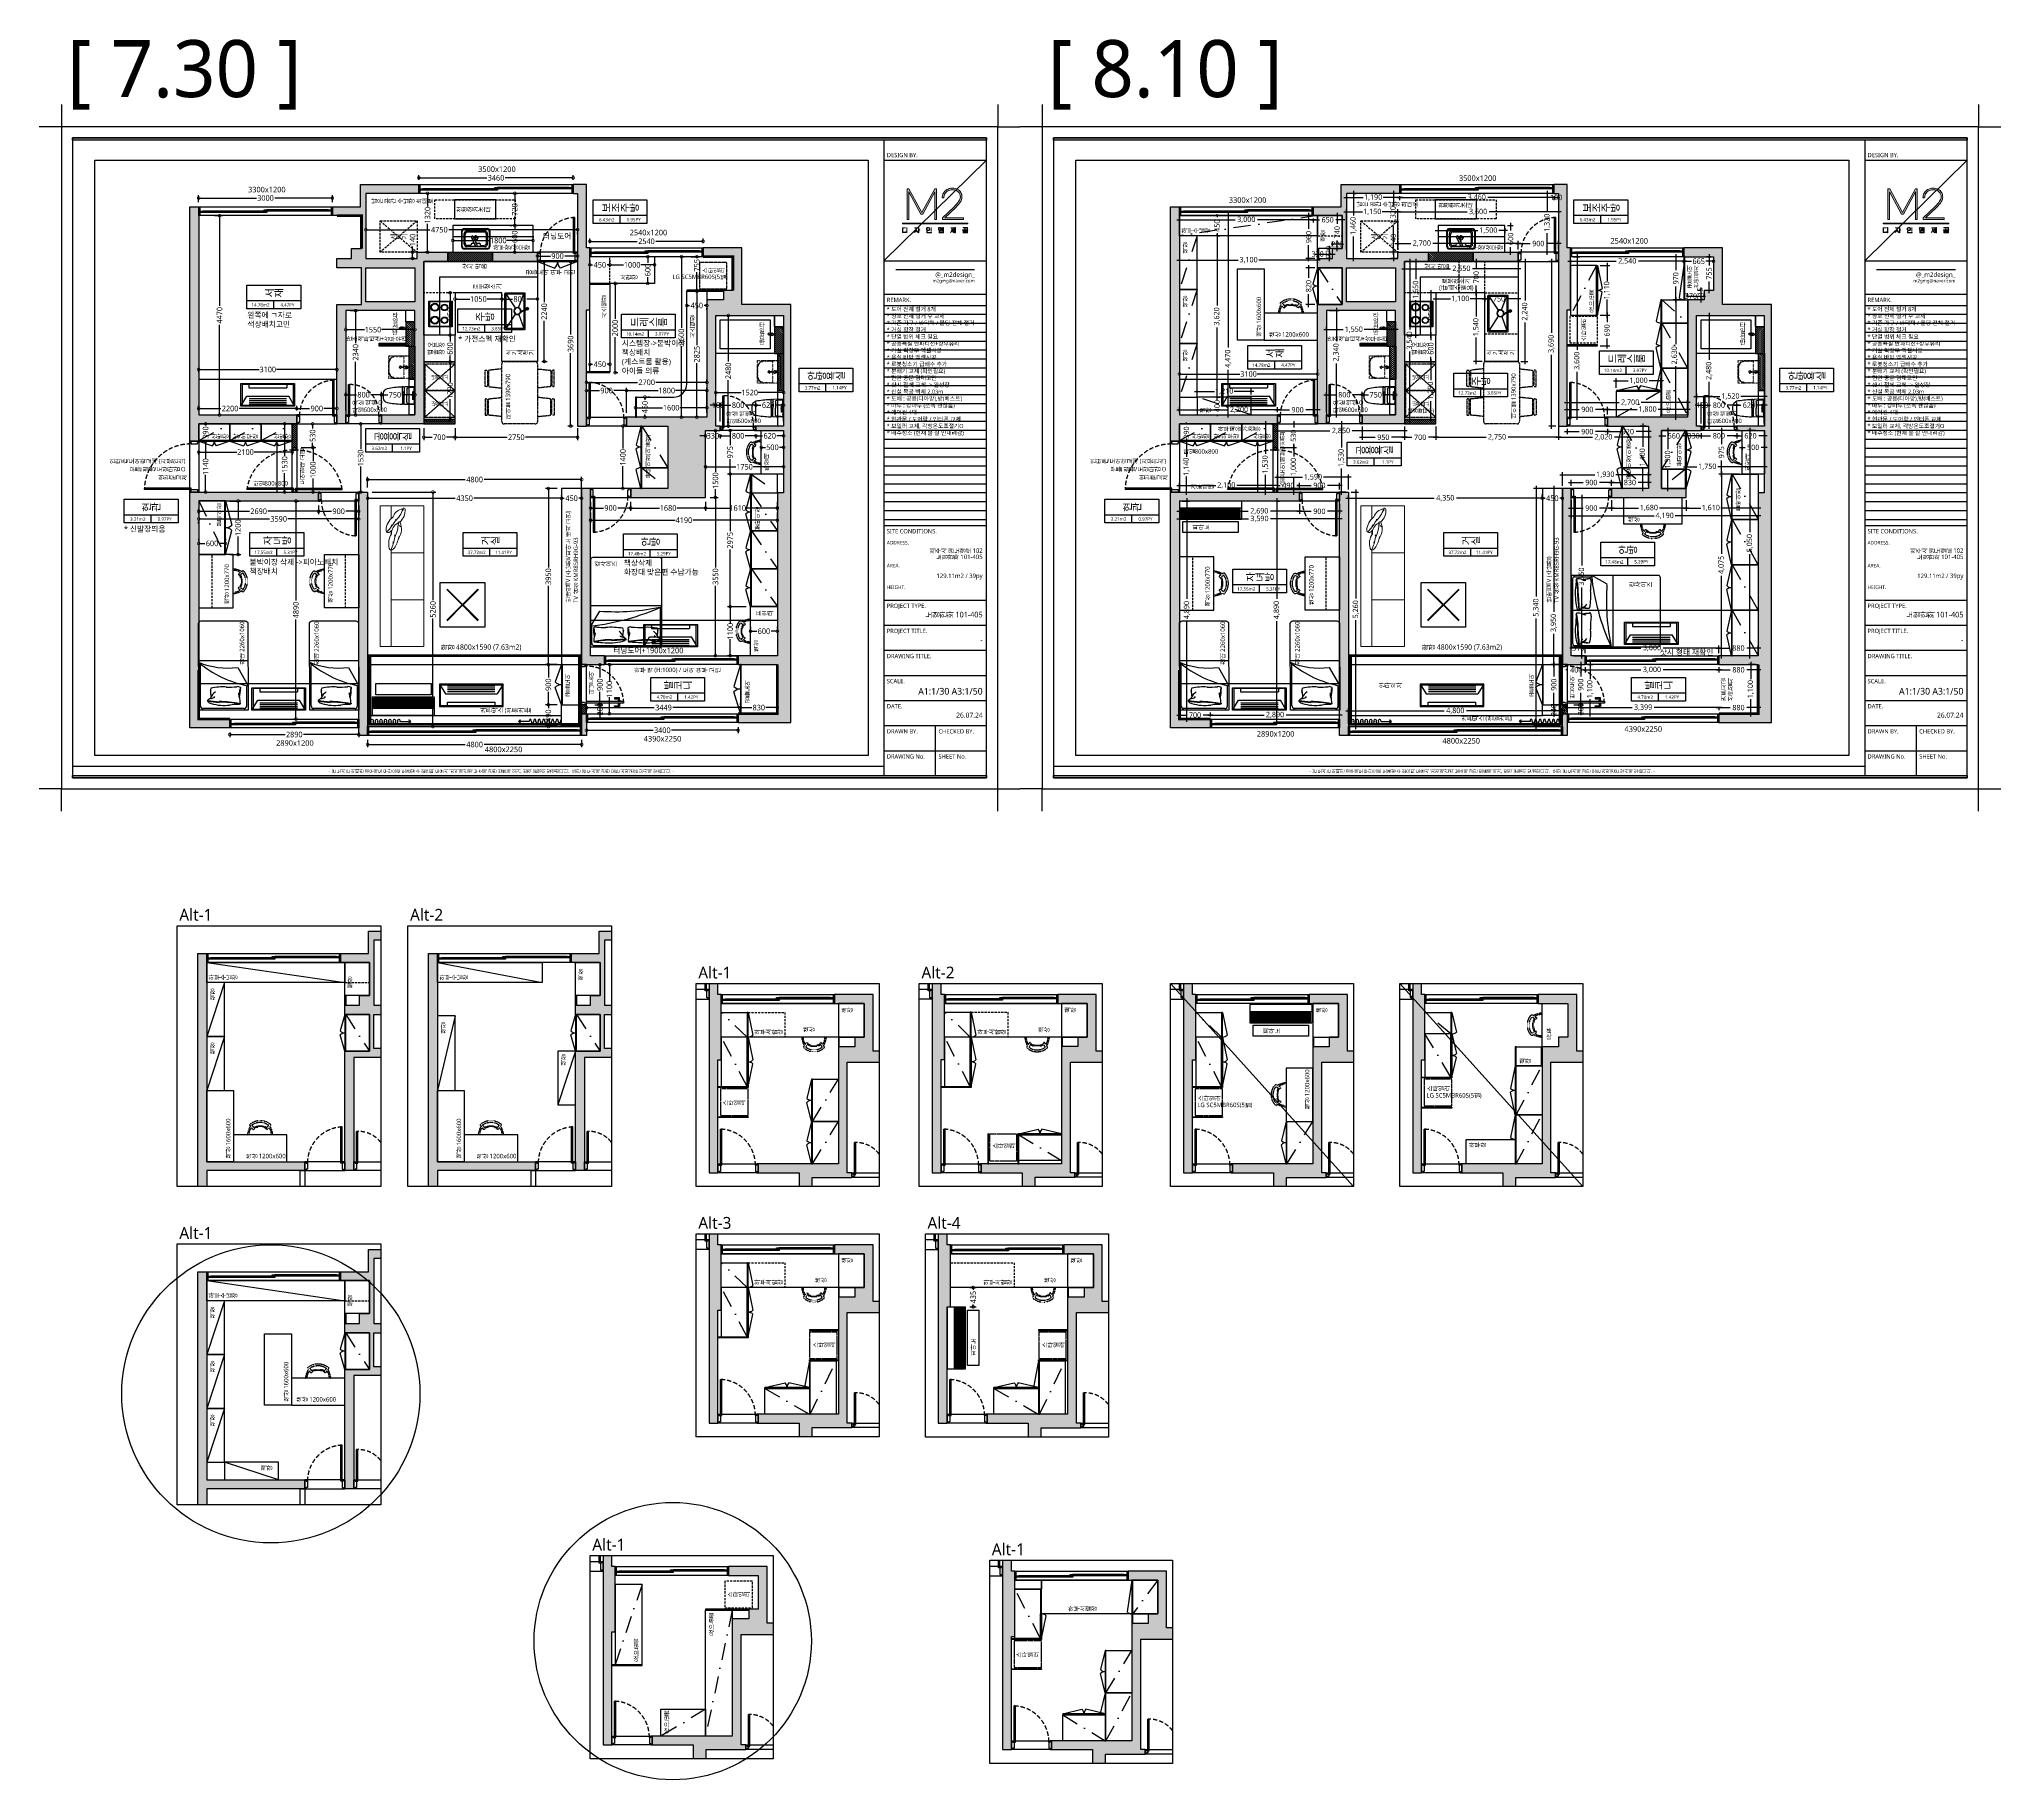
# Model space of a CAD drawing. Header units: millimetres. Extents: x -41292 to 298682, y -22072 to 33155.
# Drawn here: x 254682 to 298682, y -22072 to 16966 of the extents above; entities that cross this region are included whole.
import ezdxf
from ezdxf.enums import TextEntityAlignment as Align

# ---------------------------------------------------------------- set-up
doc = ezdxf.new("R2010")
doc.units = ezdxf.units.MM
for name, pattern in [('( Hidden )', [0.375, 0.25, -0.125]), ('CONT', [2, 1, 1]), ('DASHDOT', [25.4, 12.7, -6.35, 0, -6.35]), ('DASHED2', [0.375, 0.25, -0.125]), ('DH-HID2', [1.2, 0.8, -0.4]), ('DOT', [0.25, 0, -0.25]), ('HID', [2.3, 1.5, -0.8]), ('HID1', [0.375, 0.25, -0.125]), ('HIDDEN', [9.525, 6.35, -3.175])]:
    doc.linetypes.add(name, pattern=pattern)
for name, color, linetype in [('0-ELC TEXT', 7, 'Continuous'), ('01. F-소품', 3, 'Continuous'), ('03-TEXT', 3, 'Continuous'), ('06-FUR', 6, 'Continuous'), ('07-DIM WAL', 5, 'Continuous'), ('3.기호.계단선', 30, 'Continuous'), ('7. 가구블록', 8, 'Continuous'), ('_U+B808_U+C774_U+C5B4 2', 7, 'Continuous'), ('BATH', 4, 'Continuous'), ('CO-BATH', 6, 'Continuous'), ('CO-FURB-DN', 9, 'Continuous'), ('F-地坪分割线', 251, 'Continuous'), ('fin', 5, 'Continuous'), ('FORM(YOURNAME)-11', 1, 'Continuous'), ('FU-FURM', 251, 'DH-HID2'), ('fur', 6, 'Continuous'), ('P-门', 4, 'Continuous'), ('S-DIM', 7, 'Continuous'), ('TEX', 3, 'Continuous'), ('TOILET-1', 6, 'Continuous'), ('건축_벽체', 2, 'Continuous'), ('문자선', 3, 'Continuous'), ('벽1', 2, 'Continuous'), ('욕실마감선', 4, 'Continuous'), ('인테리어_가구_사입', 5, 'HID1'), ('인테리어_가구_제작', 6, 'Continuous'), ('인테리어_기타', 8, 'Continuous'), ('인테리어_창호', 4, 'Continuous'), ('인테리어_치수_내부', 8, 'Continuous'), ('인테리어_키친', 6, 'Continuous'), ('인테리어_해치_벽체', 8, 'Continuous'), ('창호', 4, 'Continuous'), ('틀', 8, 'Continuous'), ('평면_가구', 6, 'Continuous')]:
    doc.layers.add(name, color=color, linetype=linetype)
doc.layers.add('HACTH', color=8, linetype='Continuous', lineweight=0)
doc.layers.add('인테리어_가구_보유', color=8, linetype='DASHED2', lineweight=0)
doc.styles.add('DH-TEXT', font='@Microsoft JhengHei UI Light.ttf')
doc.styles.add('HY 울릉도 L', font='@Microsoft JhengHei UI Light.ttf')
doc.styles.add('YOURNAME', font='@Microsoft JhengHei UI Light.ttf')
doc.styles.add('넥슨고딕', font='@Microsoft JhengHei Light.ttf')
doc.styles.add('돋움', font='malgun.ttf')
doc.styles.add('코레일둥고', font='@Microsoft JhengHei Light.ttf')
doc.dimstyles.new('50', dxfattribs={"dimscale": 50, "dimtxt": 2.5, "dimasz": 2.5, "dimexe": 1.25, "dimexo": 2, "dimtad": 0, "dimdec": 0, "dimtxsty": '넥슨고딕', "dimblk": 'DOTSMALL', "dimcen": 2.5, "dimclrd": 1, "dimclre": 1, "dimclrt": 2, "dimadec": 0, "dimazin": 0, "dimtfac": 1, "dimtdec": 0, "dimtix": 1, "dimtmove": 0, "dimatfit": 3, "dimldrblk": 'DOTSMALL', "dimfxl": 1.25, "dimarcsym": 0})
doc.dimstyles.new('60', dxfattribs={"dimscale": 60, "dimtxt": 2, "dimasz": 0.5, "dimexe": 1, "dimexo": 1, "dimgap": 1, "dimtad": 0, "dimdec": 0, "dimrnd": 0.05, "dimdsep": 46, "dimlunit": 6, "dimtxsty": 'HY 울릉도 L', "dimblk": 'ARCHTICK', "dimcen": 2.5, "dimdle": 1, "dimclrd": 1, "dimclre": 1, "dimclrt": 2, "dimadec": 0, "dimazin": 0, "dimtfac": 1, "dimtdec": 0, "dimtix": 1, "dimtmove": 2, "dimatfit": 3, "dimldrblk": 'ARCHTICK', "dimfxl": 1, "dimlwd": -1, "dimlwe": -1, "dimarcsym": 0})

# ---------------------------------------------------------------- blocks, each defined once
blk = doc.blocks.new('rhsiehxedsl')
at = {"layer": '인테리어_해치_벽체'}
h = blk.add_hatch(color=256, dxfattribs=at)
h.dxf.hatch_style = 1
h.paths.add_polyline_path([(54266, -16291), (54266, -16491), (54366, -16491), (54366, -21711), (54566, -21711), (54566, -19101), (54641, -19101), (54641, -17711), (54566, -17711), (54566, -16291)])
h.paths.add_polyline_path([(52456, -17811), (53466, -17811), (53466, -18021), (52456, -18021)])
h.paths.add_polyline_path([(57966, -28161), (57966, -28361), (59146, -28361), (59146, -18981), (58046, -18981), (58046, -17711), (57181, -17711), (57181, -17911), (57846, -17911), (57846, -18666), (57636, -18666), (57636, -18881), (57266, -18881), (57266, -21511), (55466, -21511), (55466, -21711), (56386, -21711), (56386, -23111), (55556, -23111), (55556, -23311), (57236, -23311), (57236, -21811), (57566, -21811), (57566, -21711), (57466, -21711), (57466, -19231), (58986, -19231), (58986, -21711), (58366, -21711), (58366, -21811), (58986, -21811), (58986, -23211), (58846, -23211), (58846, -26861), (57966, -26861), (57966, -27061), (58846, -27061), (58846, -28161)])
h.paths.add_polyline_path([(54456, -27061), (54966, -27061), (54966, -26861), (54656, -26861), (54656, -23111), (54456, -23111)])
h.paths.add_polyline_path([(54456, -28161), (54566, -28161), (54566, -28651), (54456, -28651)])
h.paths.add_polyline_path([(49456, -23191), (49656, -23191), (49656, -28651), (49456, -28651)])
h.paths.add_polyline_path([(48556, -23191), (48556, -23391), (45866, -23391), (45866, -28281), (46566, -28281), (46566, -28481), (45666, -28481), (45666, -23191)])
h.paths.add_polyline_path([(49616, -18161), (50716, -18161), (50716, -18921), (49616, -18921)], flags=16)
h.paths.add_polyline_path([(48866, -16791), (49496, -16791), (49496, -16291), (50806, -16291), (50806, -16491), (49616, -16491), (49616, -17951), (50766, -17951), (50766, -17811), (51456, -17811), (51456, -18021), (50916, -18021), (50916, -21661), (49966, -21661), (49966, -21461), (50716, -21461), (50716, -19121), (49166, -19121), (49166, -21661), (48966, -21661), (48966, -18981), (49516, -18981), (49516, -18161), (48966, -18161), (48966, -17951), (49296, -17951), (49296, -17731), (49516, -17731), (49516, -16991), (48866, -16991)])
h.paths.add_polyline_path([(45666, -16791), (45866, -16791), (45866, -21461), (48066, -21461), (48066, -21661), (45866, -21661), (45866, -22051), (45666, -22051)])
at = {"layer": '벽1'}
for points in [[(48866, -16791), (49496, -16791), (49496, -16291), (50806, -16291), (50806, -16491), (49616, -16491), (49616, -17951), (50766, -17951), (50766, -17811), (51456, -17811), (51456, -18021), (50916, -18021), (50916, -21661), (49966, -21661), (49966, -21461), (50716, -21461), (50716, -19121), (49166, -19121), (49166, -21661), (48966, -21661), (48966, -18981), (49516, -18981), (49516, -18161), (48966, -18161), (48966, -17951), (49296, -17951), (49296, -17731), (49516, -17731), (49516, -16991), (48866, -16991), (48866, -16791)], [(54266, -16291), (54266, -16491), (54366, -16491), (54366, -21711), (54566, -21711), (54566, -19101), (54641, -19101), (54641, -17711), (54566, -17711), (54566, -16291), (54266, -16291)], [(45666, -16791), (45866, -16791), (45866, -21461), (48066, -21461), (48066, -21661), (45866, -21661), (45866, -22051), (45666, -22051), (45666, -16791)], [(57966, -28161), (57966, -28361), (59146, -28361), (59146, -18981), (58046, -18981), (58046, -17711), (57181, -17711), (57181, -17911), (57846, -17911), (57846, -18666), (57636, -18666), (57636, -18881), (57266, -18881), (57266, -21511), (55466, -21511), (55466, -21711), (56386, -21711), (56386, -23111), (55556, -23111), (55556, -23311), (57236, -23311), (57236, -21811), (57566, -21811), (57566, -21711), (57466, -21711), (57466, -19231), (58986, -19231), (58986, -21711), (58366, -21711), (58366, -21811), (58986, -21811), (58986, -23211), (58846, -23211), (58846, -23211), (58846, -23211), (58846, -26861), (57966, -26861), (57966, -27061), (58846, -27061), (58846, -28161), (57966, -28161)], [(48556, -23191), (48556, -23391), (45866, -23391), (45866, -28281), (46566, -28281), (46566, -28481), (45666, -28481), (45666, -23191), (48556, -23191)], [(49456, -23191), (49656, -23191), (49656, -28651), (49456, -28651), (49456, -23191)]]:
    blk.add_lwpolyline(points, dxfattribs=at)
for points in [[(52456, -17811), (53466, -17811), (53466, -18021), (52456, -18021)], [(49616, -18161), (50716, -18161), (50716, -18921), (49616, -18921)], [(54456, -27061), (54966, -27061), (54966, -26861), (54656, -26861), (54656, -23111), (54456, -23111)], [(54456, -28161), (54566, -28161), (54566, -28651), (54456, -28651)]]:
    blk.add_lwpolyline(points, close=True, dxfattribs=at)
blk = doc.blocks.new('block 34')
at = {"layer": '_U+B808_U+C774_U+C5B4 2'}
h = blk.add_hatch(color=35, dxfattribs=at)
h.dxf.hatch_style = 2
h.paths.add_polyline_path([(674.6, -105.5), (675.7, -105.5), (683.4, -119.7), (691.1, -105.5), (692.2, -105.5), (692.2, -123.8), (691.2, -123.8), (691.2, -107.3), (684, -120.7), (682.8, -120.7), (675.6, -107.3), (675.6, -123.8), (674.6, -123.8)])
h = blk.add_hatch(color=35, dxfattribs=at)
h.dxf.hatch_style = 2
edge = h.paths.add_edge_path()
edge.add_spline(control_points=[(704.7, -105.8), (705.6, -106.2), (706.3, -106.8), (706.7, -107.6), (707.2, -108.4), (707.4, -109.4), (707.4, -110.5), (707.4, -111.4), (707.1, -112.4), (706.5, -113.3), (705.9, -114.3), (705, -115.4), (703.7, -116.6), (703.7, -116.6), (697.1, -122.9), (697.1, -122.9), (697.1, -122.9), (708.3, -122.9), (708.3, -122.9), (708.3, -122.9), (708.3, -123.8), (708.3, -123.8), (708.3, -123.8), (695.7, -123.8), (695.7, -123.8), (695.7, -123.8), (695.7, -122.9), (695.7, -122.9), (695.7, -122.9), (702.7, -116.2), (702.7, -116.2), (704, -114.9), (704.9, -113.9), (705.5, -112.9), (706.1, -112), (706.5, -111.2), (706.5, -110.5), (706.5, -109.1), (706, -108), (705.1, -107.2), (704.2, -106.4), (703.1, -106), (701.6, -106), (700.5, -106), (699.6, -106.3), (698.9, -106.7), (698.1, -107.2), (697.6, -107.8), (697.2, -108.5), (696.8, -109.2), (696.6, -110.1), (696.6, -110.9), (696.6, -110.9), (695.6, -110.9), (695.6, -110.9), (695.6, -109.9), (695.8, -108.9), (696.3, -108), (696.8, -107.2), (697.5, -106.5), (698.4, -105.9), (699.3, -105.4), (700.3, -105.1), (701.6, -105.1), (702.8, -105.1), (703.8, -105.3), (704.7, -105.8)], knot_values=[0, 0, 0, 0, 1, 1, 1, 2, 2, 2, 3, 3, 3, 4, 4, 4, 5, 5, 5, 6, 6, 6, 7, 7, 7, 8, 8, 8, 9, 9, 9, 10, 10, 10, 11, 11, 11, 12, 12, 12, 13, 13, 13, 14, 14, 14, 15, 15, 15, 16, 16, 16, 17, 17, 17, 18, 18, 18, 19, 19, 19, 20, 20, 20, 21, 21, 21, 22, 22, 22, 22], degree=3, periodic=0)
at = {"layer": '_U+B808_U+C774_U+C5B4 2', "lineweight": 0}
blk.add_lwpolyline([(674.6, -105.5), (675.7, -105.5), (683.4, -119.7), (691.1, -105.5), (692.2, -105.5), (692.2, -123.8), (691.2, -123.8), (691.2, -107.3), (684, -120.7), (682.8, -120.7), (675.6, -107.3), (675.6, -123.8), (674.6, -123.8), (674.6, -105.5)], dxfattribs=at)
blk.add_open_spline([(704.7, -105.8), (705.6, -106.2), (706.3, -106.8), (706.7, -107.6), (707.2, -108.4), (707.4, -109.4), (707.4, -110.5), (707.4, -111.4), (707.1, -112.4), (706.5, -113.3), (705.9, -114.3), (705, -115.4), (703.7, -116.6), (703.7, -116.6), (697.1, -122.9), (697.1, -122.9), (697.1, -122.9), (708.3, -122.9), (708.3, -122.9), (708.3, -122.9), (708.3, -123.8), (708.3, -123.8), (708.3, -123.8), (695.7, -123.8), (695.7, -123.8), (695.7, -123.8), (695.7, -122.9), (695.7, -122.9), (695.7, -122.9), (702.7, -116.2), (702.7, -116.2), (704, -114.9), (704.9, -113.9), (705.5, -112.9), (706.1, -112), (706.5, -111.2), (706.5, -110.5), (706.5, -109.1), (706, -108), (705.1, -107.2), (704.2, -106.4), (703.1, -106), (701.6, -106), (700.5, -106), (699.6, -106.3), (698.9, -106.7), (698.1, -107.2), (697.6, -107.8), (697.2, -108.5), (696.8, -109.2), (696.6, -110.1), (696.6, -110.9), (696.6, -110.9), (695.6, -110.9), (695.6, -110.9), (695.6, -109.9), (695.8, -108.9), (696.3, -108), (696.8, -107.2), (697.5, -106.5), (698.4, -105.9), (699.3, -105.4), (700.3, -105.1), (701.6, -105.1), (702.8, -105.1), (703.8, -105.3), (704.7, -105.8)], degree=3, knots=[0, 0, 0, 0, 1, 1, 1, 2, 2, 2, 3, 3, 3, 4, 4, 4, 5, 5, 5, 6, 6, 6, 7, 7, 7, 8, 8, 8, 9, 9, 9, 10, 10, 10, 11, 11, 11, 12, 12, 12, 13, 13, 13, 14, 14, 14, 15, 15, 15, 16, 16, 16, 17, 17, 17, 18, 18, 18, 19, 19, 19, 20, 20, 20, 21, 21, 21, 22, 22, 22, 22], dxfattribs=at)
blk = doc.blocks.new('block 35')
at = {"layer": '_U+B808_U+C774_U+C5B4 2'}
h = blk.add_hatch(color=35, dxfattribs=at)
h.dxf.hatch_style = 2
edge = h.paths.add_edge_path()
edge.add_spline(control_points=[(673.7, -128.8), (673.7, -128.8), (672, -128.8), (672, -128.8), (672, -128.8), (672, -131.4), (672, -131.4), (672, -131.4), (673.1, -131.4), (673.1, -131.4), (673.3, -131.4), (673.4, -131.3), (673.6, -131.3), (673.7, -131.3), (673.9, -131.2), (674, -131.2), (674, -131.2), (674, -131.4), (674, -131.4), (673.9, -131.4), (673.8, -131.4), (673.6, -131.5), (673.5, -131.5), (673.3, -131.5), (673.1, -131.5), (673.1, -131.5), (671.8, -131.5), (671.8, -131.5), (671.8, -131.5), (671.8, -128.7), (671.8, -128.7), (671.8, -128.7), (673.7, -128.7), (673.7, -128.7), (673.7, -128.7), (673.7, -128.8), (673.7, -128.8)], knot_values=[0, 0, 0, 0, 1, 1, 1, 2, 2, 2, 3, 3, 3, 4, 4, 4, 5, 5, 5, 6, 6, 6, 7, 7, 7, 8, 8, 8, 9, 9, 9, 10, 10, 10, 11, 11, 11, 12, 12, 12, 12], degree=3, periodic=0)
h.paths.add_polyline_path([(674.5, -131.7), (674.4, -131.7), (674.4, -128.5), (674.5, -128.5)])
h = blk.add_hatch(color=35, dxfattribs=at)
h.dxf.hatch_style = 2
edge = h.paths.add_edge_path()
edge.add_spline(control_points=[(680, -130), (680, -130), (681.1, -131.4), (681.1, -131.4), (681.1, -131.4), (681, -131.5), (681, -131.5), (681, -131.5), (679.9, -130.2), (679.9, -130.2), (679.8, -130.6), (679.7, -130.9), (679.5, -131.1), (679.3, -131.3), (679.1, -131.5), (678.9, -131.5), (678.9, -131.5), (678.9, -131.4), (678.9, -131.4), (679.1, -131.3), (679.3, -131.2), (679.4, -130.9), (679.6, -130.7), (679.7, -130.4), (679.8, -130), (679.9, -129.7), (679.9, -129.3), (679.9, -128.8), (679.9, -128.8), (679, -128.8), (679, -128.8), (679, -128.8), (679, -128.7), (679, -128.7), (679, -128.7), (681, -128.7), (681, -128.7), (681, -128.7), (681, -128.8), (681, -128.8), (681, -128.8), (680.1, -128.8), (680.1, -128.8), (680.1, -129.3), (680, -129.7), (680, -130)], knot_values=[0, 0, 0, 0, 1, 1, 1, 2, 2, 2, 3, 3, 3, 4, 4, 4, 5, 5, 5, 6, 6, 6, 7, 7, 7, 8, 8, 8, 9, 9, 9, 10, 10, 10, 11, 11, 11, 12, 12, 12, 13, 13, 13, 14, 14, 14, 15, 15, 15, 15], degree=3, periodic=0)
h.paths.add_polyline_path([(682.2, -130.1), (681.7, -130.1), (681.7, -131.7), (681.5, -131.7), (681.5, -128.5), (681.7, -128.5), (681.7, -129.9), (682.2, -129.9)])
h = blk.add_hatch(color=35, dxfattribs=at)
h.dxf.hatch_style = 2
edge = h.paths.add_edge_path()
edge.add_spline(control_points=[(687.7, -128.7), (687.8, -128.8), (688, -128.9), (688, -129), (688.1, -129.1), (688.1, -129.3), (688.1, -129.5), (688.1, -129.6), (688.1, -129.8), (688, -129.9), (688, -130.1), (687.8, -130.2), (687.7, -130.3), (687.5, -130.3), (687.4, -130.4), (687.2, -130.4), (686.9, -130.4), (686.8, -130.3), (686.6, -130.3), (686.5, -130.2), (686.4, -130.1), (686.3, -129.9), (686.2, -129.8), (686.2, -129.6), (686.2, -129.5), (686.2, -129.3), (686.2, -129.1), (686.3, -129), (686.4, -128.9), (686.5, -128.8), (686.6, -128.7), (686.8, -128.6), (686.9, -128.6), (687.2, -128.6), (687.4, -128.6), (687.5, -128.6), (687.7, -128.7)], knot_values=[0, 0, 0, 0, 1, 1, 1, 2, 2, 2, 3, 3, 3, 4, 4, 4, 5, 5, 5, 6, 6, 6, 7, 7, 7, 8, 8, 8, 9, 9, 9, 10, 10, 10, 11, 11, 11, 12, 12, 12, 12], degree=3, periodic=0)
edge = h.paths.add_edge_path()
edge.add_spline(control_points=[(686.7, -128.8), (686.6, -128.9), (686.5, -128.9), (686.4, -129.1), (686.4, -129.2), (686.3, -129.3), (686.3, -129.5), (686.3, -129.6), (686.4, -129.8), (686.4, -129.9), (686.5, -130), (686.6, -130.1), (686.7, -130.2), (686.8, -130.2), (687, -130.2), (687.2, -130.2), (687.3, -130.2), (687.5, -130.2), (687.6, -130.2), (687.7, -130.1), (687.8, -130), (687.9, -129.9), (687.9, -129.8), (688, -129.6), (688, -129.5), (688, -129.3), (687.9, -129.2), (687.9, -129.1), (687.8, -128.9), (687.7, -128.9), (687.6, -128.8), (687.5, -128.7), (687.3, -128.7), (687.2, -128.7), (687, -128.7), (686.8, -128.7), (686.7, -128.8)], knot_values=[0, 0, 0, 0, 1, 1, 1, 2, 2, 2, 3, 3, 3, 4, 4, 4, 5, 5, 5, 6, 6, 6, 7, 7, 7, 8, 8, 8, 9, 9, 9, 10, 10, 10, 11, 11, 11, 12, 12, 12, 12], degree=3, periodic=0)
h.paths.add_polyline_path([(686.6, -131.5), (689.2, -131.5), (689.2, -131.7), (686.4, -131.7), (686.4, -130.7), (686.6, -130.7)])
h.paths.add_polyline_path([(689, -130.9), (688.9, -130.9), (688.9, -128.5), (689, -128.5)])
h = blk.add_hatch(color=35, dxfattribs=at)
h.dxf.hatch_style = 2
edge = h.paths.add_edge_path()
edge.add_spline(control_points=[(694.7, -130), (694.5, -130.2), (694.4, -130.2), (694.1, -130.2), (693.9, -130.2), (693.7, -130.2), (693.6, -130), (693.5, -129.8), (693.4, -129.6), (693.4, -129.4), (693.4, -129.1), (693.5, -128.9), (693.6, -128.8), (693.7, -128.6), (693.9, -128.5), (694.1, -128.5), (694.3, -128.5), (694.5, -128.6), (694.6, -128.7), (694.8, -128.9), (694.8, -129), (694.8, -129.2), (694.8, -129.2), (695.4, -129.2), (695.4, -129.2), (695.4, -129.2), (695.4, -128.5), (695.4, -128.5), (695.4, -128.5), (695.6, -128.5), (695.6, -128.5), (695.6, -128.5), (695.6, -130.3), (695.6, -130.3), (695.6, -130.3), (695.4, -130.3), (695.4, -130.3), (695.4, -130.3), (695.4, -129.4), (695.4, -129.4), (695.4, -129.4), (694.9, -129.4), (694.9, -129.4), (694.9, -129.6), (694.8, -129.8), (694.7, -130)], knot_values=[0, 0, 0, 0, 1, 1, 1, 2, 2, 2, 3, 3, 3, 4, 4, 4, 5, 5, 5, 6, 6, 6, 7, 7, 7, 8, 8, 8, 9, 9, 9, 10, 10, 10, 11, 11, 11, 12, 12, 12, 13, 13, 13, 14, 14, 14, 15, 15, 15, 15], degree=3, periodic=0)
edge = h.paths.add_edge_path()
edge.add_spline(control_points=[(693.7, -129.9), (693.8, -130), (694, -130.1), (694.1, -130.1), (694.3, -130.1), (694.5, -130), (694.5, -129.9), (694.6, -129.8), (694.7, -129.6), (694.7, -129.4), (694.7, -129.2), (694.6, -129), (694.5, -128.9), (694.5, -128.8), (694.3, -128.7), (694.1, -128.7), (694, -128.7), (693.8, -128.8), (693.7, -128.9), (693.6, -129), (693.6, -129.2), (693.6, -129.4), (693.6, -129.6), (693.6, -129.8), (693.7, -129.9)], knot_values=[0, 0, 0, 0, 1, 1, 1, 2, 2, 2, 3, 3, 3, 4, 4, 4, 5, 5, 5, 6, 6, 6, 7, 7, 7, 8, 8, 8, 8], degree=3, periodic=0)
h.paths.add_polyline_path([(693.7, -130.6), (696.4, -130.6), (696.4, -131.7), (693.7, -131.7)])
h.paths.add_polyline_path([(693.9, -131.5), (696.2, -131.5), (696.2, -130.7), (693.9, -130.7)])
h.paths.add_polyline_path([(696.4, -128.5), (696.4, -130.3), (696.2, -130.3), (696.2, -128.5)])
h = blk.add_hatch(color=35, dxfattribs=at)
h.dxf.hatch_style = 2
edge = h.paths.add_edge_path()
edge.add_spline(control_points=[(701.5, -129.9), (701.5, -129.9), (702.3, -131.4), (702.3, -131.4), (702.3, -131.4), (702.1, -131.5), (702.1, -131.5), (702.1, -131.5), (701.4, -130.2), (701.4, -130.2), (701.3, -130.9), (701, -131.4), (700.6, -131.5), (700.6, -131.5), (700.6, -131.4), (700.6, -131.4), (700.9, -131.3), (701.1, -131), (701.2, -130.5), (701.3, -130.1), (701.4, -129.5), (701.4, -128.8), (701.4, -128.8), (700.7, -128.8), (700.7, -128.8), (700.7, -128.8), (700.7, -128.7), (700.7, -128.7), (700.7, -128.7), (702.2, -128.7), (702.2, -128.7), (702.2, -128.7), (702.2, -128.8), (702.2, -128.8), (702.2, -128.8), (701.5, -128.8), (701.5, -128.8), (701.5, -129.2), (701.5, -129.6), (701.5, -129.9)], knot_values=[0, 0, 0, 0, 1, 1, 1, 2, 2, 2, 3, 3, 3, 4, 4, 4, 5, 5, 5, 6, 6, 6, 7, 7, 7, 8, 8, 8, 9, 9, 9, 10, 10, 10, 11, 11, 11, 12, 12, 12, 13, 13, 13, 13], degree=3, periodic=0)
h.paths.add_polyline_path([(702.6, -128.5), (702.8, -128.5), (702.8, -131.7), (702.6, -131.7), (702.6, -129.9), (702, -129.9), (702, -129.8), (702.6, -129.8)])
h.paths.add_polyline_path([(703.6, -128.5), (703.6, -131.7), (703.4, -131.7), (703.4, -128.5)])
h = blk.add_hatch(color=35, dxfattribs=at)
h.dxf.hatch_style = 2
h.paths.add_polyline_path([(711, -129.9), (711, -130.1), (707.8, -130.1), (707.8, -129.9), (709.2, -129.9), (709.2, -129.2), (709.3, -129.2), (709.3, -129.9)])
h.paths.add_polyline_path([(710.6, -128.7), (708.1, -128.7), (708.1, -128.6), (710.8, -128.6), (710.8, -129.6), (710.6, -129.6)])
h.paths.add_polyline_path([(710.6, -130.4), (710.8, -130.4), (710.8, -131.7), (708.1, -131.7), (708.1, -130.4), (708.2, -130.4), (708.2, -130.8), (710.6, -130.8)])
h.paths.add_polyline_path([(710.6, -131.5), (710.6, -131), (708.2, -131), (708.2, -131.5)])
at = {"layer": '_U+B808_U+C774_U+C5B4 2', "lineweight": 0}
for points in [[(674.5, -131.7), (674.4, -131.7), (674.4, -128.5), (674.5, -128.5), (674.5, -131.7)], [(682.2, -130.1), (681.7, -130.1), (681.7, -131.7), (681.5, -131.7), (681.5, -128.5), (681.7, -128.5), (681.7, -129.9), (682.2, -129.9), (682.2, -130.1)], [(689, -130.9), (688.9, -130.9), (688.9, -128.5), (689, -128.5), (689, -130.9)], [(696.4, -128.5), (696.4, -130.3), (696.2, -130.3), (696.2, -128.5), (696.4, -128.5)], [(702.6, -128.5), (702.8, -128.5), (702.8, -131.7), (702.6, -131.7), (702.6, -129.9), (702, -129.9), (702, -129.8), (702.6, -129.8), (702.6, -128.5)], [(703.6, -128.5), (703.6, -131.7), (703.4, -131.7), (703.4, -128.5), (703.6, -128.5)], [(710.6, -128.7), (708.1, -128.7), (708.1, -128.6), (710.8, -128.6), (710.8, -129.6), (710.6, -129.6), (710.6, -128.7)], [(686.6, -131.5), (689.2, -131.5), (689.2, -131.7), (686.4, -131.7), (686.4, -130.7), (686.6, -130.7), (686.6, -131.5)], [(693.7, -130.6), (696.4, -130.6), (696.4, -131.7), (693.7, -131.7), (693.7, -130.6)], [(693.9, -131.5), (696.2, -131.5), (696.2, -130.7), (693.9, -130.7), (693.9, -131.5)], [(711, -129.9), (711, -130.1), (707.8, -130.1), (707.8, -129.9), (709.2, -129.9), (709.2, -129.2), (709.3, -129.2), (709.3, -129.9), (711, -129.9)], [(710.6, -130.4), (710.8, -130.4), (710.8, -131.7), (708.1, -131.7), (708.1, -130.4), (708.2, -130.4), (708.2, -130.8), (710.6, -130.8), (710.6, -130.4)], [(710.6, -131.5), (710.6, -131), (708.2, -131), (708.2, -131.5), (710.6, -131.5)]]:
    blk.add_lwpolyline(points, dxfattribs=at)
for points, knots in [([(673.7, -128.8), (673.7, -128.8), (672, -128.8), (672, -128.8), (672, -128.8), (672, -131.4), (672, -131.4), (672, -131.4), (673.1, -131.4), (673.1, -131.4), (673.3, -131.4), (673.4, -131.3), (673.6, -131.3), (673.7, -131.3), (673.9, -131.2), (674, -131.2), (674, -131.2), (674, -131.4), (674, -131.4), (673.9, -131.4), (673.8, -131.4), (673.6, -131.5), (673.5, -131.5), (673.3, -131.5), (673.1, -131.5), (673.1, -131.5), (671.8, -131.5), (671.8, -131.5), (671.8, -131.5), (671.8, -128.7), (671.8, -128.7), (671.8, -128.7), (673.7, -128.7), (673.7, -128.7), (673.7, -128.7), (673.7, -128.8), (673.7, -128.8)], [0, 0, 0, 0, 1, 1, 1, 2, 2, 2, 3, 3, 3, 4, 4, 4, 5, 5, 5, 6, 6, 6, 7, 7, 7, 8, 8, 8, 9, 9, 9, 10, 10, 10, 11, 11, 11, 12, 12, 12, 12]), ([(680, -130), (680, -130), (681.1, -131.4), (681.1, -131.4), (681.1, -131.4), (681, -131.5), (681, -131.5), (681, -131.5), (679.9, -130.2), (679.9, -130.2), (679.8, -130.6), (679.7, -130.9), (679.5, -131.1), (679.3, -131.3), (679.1, -131.5), (678.9, -131.5), (678.9, -131.5), (678.9, -131.4), (678.9, -131.4), (679.1, -131.3), (679.3, -131.2), (679.4, -130.9), (679.6, -130.7), (679.7, -130.4), (679.8, -130), (679.9, -129.7), (679.9, -129.3), (679.9, -128.8), (679.9, -128.8), (679, -128.8), (679, -128.8), (679, -128.8), (679, -128.7), (679, -128.7), (679, -128.7), (681, -128.7), (681, -128.7), (681, -128.7), (681, -128.8), (681, -128.8), (681, -128.8), (680.1, -128.8), (680.1, -128.8), (680.1, -129.3), (680, -129.7), (680, -130)], [0, 0, 0, 0, 1, 1, 1, 2, 2, 2, 3, 3, 3, 4, 4, 4, 5, 5, 5, 6, 6, 6, 7, 7, 7, 8, 8, 8, 9, 9, 9, 10, 10, 10, 11, 11, 11, 12, 12, 12, 13, 13, 13, 14, 14, 14, 15, 15, 15, 15]), ([(687.7, -128.7), (687.8, -128.8), (688, -128.9), (688, -129), (688.1, -129.1), (688.1, -129.3), (688.1, -129.5), (688.1, -129.6), (688.1, -129.8), (688, -129.9), (688, -130.1), (687.8, -130.2), (687.7, -130.3), (687.5, -130.3), (687.4, -130.4), (687.2, -130.4), (686.9, -130.4), (686.8, -130.3), (686.6, -130.3), (686.5, -130.2), (686.4, -130.1), (686.3, -129.9), (686.2, -129.8), (686.2, -129.6), (686.2, -129.5), (686.2, -129.3), (686.2, -129.1), (686.3, -129), (686.4, -128.9), (686.5, -128.8), (686.6, -128.7), (686.8, -128.6), (686.9, -128.6), (687.2, -128.6), (687.4, -128.6), (687.5, -128.6), (687.7, -128.7)], [0, 0, 0, 0, 1, 1, 1, 2, 2, 2, 3, 3, 3, 4, 4, 4, 5, 5, 5, 6, 6, 6, 7, 7, 7, 8, 8, 8, 9, 9, 9, 10, 10, 10, 11, 11, 11, 12, 12, 12, 12]), ([(686.7, -128.8), (686.6, -128.9), (686.5, -128.9), (686.4, -129.1), (686.4, -129.2), (686.3, -129.3), (686.3, -129.5), (686.3, -129.6), (686.4, -129.8), (686.4, -129.9), (686.5, -130), (686.6, -130.1), (686.7, -130.2), (686.8, -130.2), (687, -130.2), (687.2, -130.2), (687.3, -130.2), (687.5, -130.2), (687.6, -130.2), (687.7, -130.1), (687.8, -130), (687.9, -129.9), (687.9, -129.8), (688, -129.6), (688, -129.5), (688, -129.3), (687.9, -129.2), (687.9, -129.1), (687.8, -128.9), (687.7, -128.9), (687.6, -128.8), (687.5, -128.7), (687.3, -128.7), (687.2, -128.7), (687, -128.7), (686.8, -128.7), (686.7, -128.8)], [0, 0, 0, 0, 1, 1, 1, 2, 2, 2, 3, 3, 3, 4, 4, 4, 5, 5, 5, 6, 6, 6, 7, 7, 7, 8, 8, 8, 9, 9, 9, 10, 10, 10, 11, 11, 11, 12, 12, 12, 12]), ([(694.7, -130), (694.5, -130.2), (694.4, -130.2), (694.1, -130.2), (693.9, -130.2), (693.7, -130.2), (693.6, -130), (693.5, -129.8), (693.4, -129.6), (693.4, -129.4), (693.4, -129.1), (693.5, -128.9), (693.6, -128.8), (693.7, -128.6), (693.9, -128.5), (694.1, -128.5), (694.3, -128.5), (694.5, -128.6), (694.6, -128.7), (694.8, -128.9), (694.8, -129), (694.8, -129.2), (694.8, -129.2), (695.4, -129.2), (695.4, -129.2), (695.4, -129.2), (695.4, -128.5), (695.4, -128.5), (695.4, -128.5), (695.6, -128.5), (695.6, -128.5), (695.6, -128.5), (695.6, -130.3), (695.6, -130.3), (695.6, -130.3), (695.4, -130.3), (695.4, -130.3), (695.4, -130.3), (695.4, -129.4), (695.4, -129.4), (695.4, -129.4), (694.9, -129.4), (694.9, -129.4), (694.9, -129.6), (694.8, -129.8), (694.7, -130)], [0, 0, 0, 0, 1, 1, 1, 2, 2, 2, 3, 3, 3, 4, 4, 4, 5, 5, 5, 6, 6, 6, 7, 7, 7, 8, 8, 8, 9, 9, 9, 10, 10, 10, 11, 11, 11, 12, 12, 12, 13, 13, 13, 14, 14, 14, 15, 15, 15, 15]), ([(693.7, -129.9), (693.8, -130), (694, -130.1), (694.1, -130.1), (694.3, -130.1), (694.5, -130), (694.5, -129.9), (694.6, -129.8), (694.7, -129.6), (694.7, -129.4), (694.7, -129.2), (694.6, -129), (694.5, -128.9), (694.5, -128.8), (694.3, -128.7), (694.1, -128.7), (694, -128.7), (693.8, -128.8), (693.7, -128.9), (693.6, -129), (693.6, -129.2), (693.6, -129.4), (693.6, -129.6), (693.6, -129.8), (693.7, -129.9)], [0, 0, 0, 0, 1, 1, 1, 2, 2, 2, 3, 3, 3, 4, 4, 4, 5, 5, 5, 6, 6, 6, 7, 7, 7, 8, 8, 8, 8]), ([(701.5, -129.9), (701.5, -129.9), (702.3, -131.4), (702.3, -131.4), (702.3, -131.4), (702.1, -131.5), (702.1, -131.5), (702.1, -131.5), (701.4, -130.2), (701.4, -130.2), (701.3, -130.9), (701, -131.4), (700.6, -131.5), (700.6, -131.5), (700.6, -131.4), (700.6, -131.4), (700.9, -131.3), (701.1, -131), (701.2, -130.5), (701.3, -130.1), (701.4, -129.5), (701.4, -128.8), (701.4, -128.8), (700.7, -128.8), (700.7, -128.8), (700.7, -128.8), (700.7, -128.7), (700.7, -128.7), (700.7, -128.7), (702.2, -128.7), (702.2, -128.7), (702.2, -128.7), (702.2, -128.8), (702.2, -128.8), (702.2, -128.8), (701.5, -128.8), (701.5, -128.8), (701.5, -129.2), (701.5, -129.6), (701.5, -129.9)], [0, 0, 0, 0, 1, 1, 1, 2, 2, 2, 3, 3, 3, 4, 4, 4, 5, 5, 5, 6, 6, 6, 7, 7, 7, 8, 8, 8, 9, 9, 9, 10, 10, 10, 11, 11, 11, 12, 12, 12, 13, 13, 13, 13])]:
    blk.add_open_spline(points, degree=3, knots=knots, dxfattribs=at)
blk = doc.blocks.new('block 33')
at = {"layer": '_U+B808_U+C774_U+C5B4 2'}
for name in ['block 34', 'block 35']:
    blk.add_blockref(name, (0, 0), dxfattribs=at)
blk = doc.blocks.new('block 32')
at = {"layer": '_U+B808_U+C774_U+C5B4 2'}
h = blk.add_hatch(color=35, dxfattribs=at)
h.dxf.hatch_style = 2
h.paths.add_polyline_path([(711, -126.3), (671.8, -126.3), (671.8, -125.9), (711, -125.9)])
at = {"layer": '_U+B808_U+C774_U+C5B4 2', "lineweight": 0}
blk.add_lwpolyline([(711, -126.3), (671.8, -126.3), (671.8, -125.9), (711, -125.9), (711, -126.3)], dxfattribs=at)
at = {"layer": '_U+B808_U+C774_U+C5B4 2'}
blk.add_blockref('block 33', (0, 0), dxfattribs=at)
blk = doc.blocks.new('FORM-ELEVATION')
at = {"layer": 'FORM(YOURNAME)-11'}
h = blk.add_hatch(color=256, dxfattribs=at)
h.dxf.hatch_style = 1
h.paths.add_polyline_path([(-10309, 35708), (71691, 35708), (71691, 35508), (-10309, 35508)])
h.paths.add_polyline_path([(-10309, -21492), (71691, -21492), (71691, -21692), (-10309, -21692)])
at = {"layer": 'Defpoints', "color": 158}
for p, q in [((62481, 35508), (62481, -21492)), ((62481, 33708), (71691, 33708)), ((62481, 24686), (71691, 33708)), ((62481, 24686), (71691, 24686)), ((62481, 20686), (71691, 20686)), ((62481, 19886), (71691, 19886)), ((62481, 19086), (71691, 19086)), ((62481, 18286), (71691, 18286)), ((62481, 17486), (71691, 17486)), ((62481, 16686), (71691, 16686)), ((62481, 15886), (71691, 15886)), ((62481, 15086), (71691, 15086)), ((62481, 14286), (71691, 14286)), ((62481, 13486), (71691, 13486)), ((62481, 12686), (71691, 12686)), ((62481, 11886), (71691, 11886)), ((62481, 11086), (71691, 11086)), ((62481, 10286), (71691, 10286)), ((62481, 9486), (71691, 9486)), ((62481, 8686), (71691, 8686)), ((62481, 7886), (71691, 7886)), ((62481, 7086), (71691, 7086)), ((62481, 6286), (71691, 6286)), ((62481, 5486), (71691, 5486)), ((62481, 4686), (71691, 4686)), ((62481, 3886), (71691, 3886)), ((62481, 3086), (71691, 3086)), ((62481, 2286), (71691, 2286)), ((62481, 1486), (71691, 1486)), ((62481, -20692), (-10309, -20692))]:
    blk.add_line(p, q, dxfattribs=at)
at = {"layer": 'Defpoints', "color": 1}
for points in [[(-11309, 38708), (-11309, 36708), (-13309, 36708)], [(72691, 38708), (72691, 36708), (74691, 36708)], [(-11309, -24692), (-11309, -22692), (-13309, -22692)], [(72691, -24692), (72691, -22692), (74691, -22692)]]:
    blk.add_lwpolyline(points, dxfattribs=at)
at = {"layer": 'Defpoints', "color": 158}
blk.add_lwpolyline([(-10309, -21692), (71691, -21692), (71691, 35708), (-10309, 35708)], close=True, dxfattribs=at)
at = {"layer": 'Defpoints'}
blk.add_lwpolyline([(-8309, 33708), (61071, 33708), (61071, -19692), (-8309, -19692)], close=True, dxfattribs=at)
at = {"layer": 'FORM(YOURNAME)-11', "color": 251}
blk.add_line((63550, 23916), (70622, 23916), dxfattribs=at)
at = {"layer": 'FORM(YOURNAME)-11', "color": 14}
for p, q in [((62481, 21686), (71691, 21686)), ((62481, 937), (71691, 937)), ((62481, -5756), (71691, -5756)), ((62481, -8009), (71691, -8009)), ((62481, -10261), (71691, -10261)), ((62481, -12514), (71691, -12514)), ((62481, -14766), (71691, -14766)), ((62481, -17019), (71691, -17019)), ((67086, -17019), (67086, -21492)), ((62481, -19271), (71691, -19271))]:
    blk.add_line(p, q, dxfattribs=at)
at = {"layer": 'FORM(YOURNAME)-11', "color": 250}
blk.add_lwpolyline([(-11309, -22692), (72691, -22692), (72691, 36708), (-11309, 36708)], close=True, dxfattribs=at)
at = {"layer": 'FORM(YOURNAME)-11'}
for points in [[(-10309, 35708), (71691, 35708), (71691, 35508), (-10309, 35508)], [(-10309, -21492), (71691, -21492), (71691, -21692), (-10309, -21692)]]:
    blk.add_lwpolyline(points, close=True, dxfattribs=at)
at = {"layer": '_U+B808_U+C774_U+C5B4 2', "xscale": 150, "yscale": 150, "zscale": 150}
blk.add_blockref('block 32', (-36628, 46957), dxfattribs=at)
at = {"layer": 'FORM(YOURNAME)-11', "color": 14, "style": 'YOURNAME'}
for s, height, p in [('DESIGN BY.', 386.1, (62739, 34170)), ('REMARK.', 386.1, (62739, 21172)), ('SITE CONDITIONS.', 386.14, (62739, 422)), ('PROJECT TYPE.', 386.14, (62739, -6271)), ('PROJECT TITLE.', 386.14, (62739, -8524)), ('DRAWING TITLE.', 386.14, (62739, -10776)), ('SCALE.', 386.1, (62739, -13029)), ('DATE.', 386.1, (62739, -15281)), ('DRAWN BY.', 386.1, (62739, -17534)), ('CHECKED BY.', 386.14, (67376, -17534)), ('DRAWING No.', 386.14, (62739, -19786)), ('SHEET No.', 386.1, (67376, -19786))]:
    blk.add_text(s, height=height, dxfattribs=at).set_placement(p, align=Align.MIDDLE_LEFT)
for s, height, width, p in [('m2gmg@naver.com', 300, 0.995, (70622, 22747)), ('@_m2design_', 400, 1.03, (70622, 23242))]:
    blk.add_text(s, height=height, dxfattribs=dict(at, width=width)).set_placement(p, align=Align.RIGHT)
at = {"layer": 'FORM(YOURNAME)-11', "color": 251, "style": 'YOURNAME'}
for s, p in [('ADDRESS.', (62739, -608)), ('AREA.', (62739, -2667)), ('HEIGHT.', (62739, -4598))]:
    blk.add_text(s, height=321.8, dxfattribs=at).set_placement(p, align=Align.MIDDLE_LEFT)
at = {"layer": 'FORM(YOURNAME)-11', "color": 1, "style": 'YOURNAME'}
blk.add_text("- 본 도서는 어떠한 경우에도 무단으로 도용할 수 없으며 도용시 '지적재산권' 보호에 관한 법률에 의거, 법적 분쟁이 발생합니다.  또한 본 도서에 관한 모든 저작권은 당사에 있습니다. -", height=300, dxfattribs=at).set_placement((28146, -21092), align=Align.MIDDLE_CENTER)
at = {"layer": 'FORM(YOURNAME)-11', "color": 3, "style": 'YOURNAME'}
for tag, height, p in [('2', 451, (71041, -1863)), ('1', 451, (71041, -1219)), ('3', 451, (71041, -3150)), ('4', 451, (71041, -5081)), ('5', 515, (71041, -7398)), ('6', 515, (71041, -9650)), ('7', 515, (71041, -11903)), ('8', 515, (71041, -14155)), ('9', 515, (71041, -16408)), ('10', 515, (66791, -18596)), ('11', 515, (71041, -18660)), ('12', 515, (66791, -20848)), ('13', 515, (71041, -20848))]:
    blk.add_attdef(tag, text='', height=height, dxfattribs=at).set_placement(p, align=Align.MIDDLE_RIGHT)
blk = doc.blocks.new('fjk')
at = {"layer": '7. 가구블록', "color": 8, "linetype": 'Continuous', "ltscale": 4}
for p, q in [((335504, 20578), (335504, 21681)), ((334496, 20611), (334951, 20611))]:
    blk.add_line(p, q, dxfattribs=at)
blk.add_lwpolyline([(334402, 21681), (336343, 21688, -0.414214), (336402, 21629), (336402, 20644, -0.414214), (336343, 20584), (334402, 20578)], format="xyb", close=True, dxfattribs=at)
for points in [[(334438, 20671), (334438, 21601)], [(334496, 21648), (335450, 21648)], [(335355, 20813), (334950, 20578)]]:
    blk.add_lwpolyline(points, dxfattribs=at)
for points in [[(335353, 20817, -0.136238), (335467, 21681, 0.127708), (334947, 20581)], [(334617, 21491, 0.34633), (334592, 21485, 0.127623), (334547, 21409)], [(334663, 21407, 0.087806), (334647, 21451, 0.09201), (334614, 21489)], [(334554, 20755, -0.504232), (334537, 20763, -0.091574), (334531, 20785, 0.037556), (334513, 20986)], [(334771, 20790, 0.076247), (334688, 20772, 0.072199), (334886, 20750)]]:
    blk.add_lwpolyline(points, format="xyb", dxfattribs=at)
for centre, radius, start, end in [((334491, 21594), 53.4, 84.764, 187.3979), ((335625, 21110), 1118, 164.4132, 186.3131), ((332515, 21197), 2064, 348.3333, 0.8725), ((332594, 21203), 1998, 347.3077, 0.7223), ((337416, 21046), 2847, 171.0495, 176.3943), ((337416, 21046), 2833, 171.0439, 176.3943), ((334743, 21508), 109, 210.1883, 248.4701), ((334760, 21402), 95.7, 177.2182, 234.2044), ((334518, 21088), 371, 36.7509, 65.2863), ((334714, 21455), 51.2, 251.5465, 260.0217), ((334982, 19788), 1645, 95.199, 99.7785), ((334597, 22434), 1037, 275.9508, 283.206), ((334854, 21369), 55.6, 44.1574, 112.0584), ((333796, 21168), 1126, 354.8208, 12.4318), ((334588, 21061), 305, 264.3673, 289.3502), ((334787, 20579), 216, 89.8824, 117.4966), ((334875, 21512), 752, 256.5056, 270.4678), ((334879, 20734), 20, 19.6413, 86.1306), ((334899, 20755), 11.1, 211.0291, 344.6994), ((334852, 20807), 77.9, 314.3826, 17.911), ((336434, 21023), 1519, 178.2422, 187.1375), ((334491, 20664), 53.4, 172.6021, 275.236)]:
    blk.add_arc(centre, radius, start, end, dxfattribs=at)
blk = doc.blocks.new('책상의자')
at = {"layer": '인테리어_가구_사입', "color": 8, "linetype": '( Hidden )', "ltscale": 5}
for p, q in [((113787, 53824), (113807, 53809)), ((113789, 53773), (113821, 53749)), ((113838, 53787), (113875, 53761)), ((113846, 53731), (113853, 53727)), ((113877, 53749), (113866, 53730)), ((113786, 53364), (113808, 53379)), ((113788, 53415), (113821, 53438)), ((113839, 53400), (113874, 53427)), ((113846, 53456), (113852, 53461)), ((113877, 53439), (113865, 53458))]:
    blk.add_line(p, q, dxfattribs=at)
for centre, radius, start, end in [((114017, 53594), 345, 138.9979, 220.9366), ((114017, 53594), 304, 145.1572, 214.759), ((113774, 53805), 22.6, 55.9255, 139.2632), ((113780, 53760), 14.6, 55.4796, 152.3609), ((114151, 53594), 356, 156.6602, 203.3178), ((113890, 53714), 126, 116.2601, 130.7423), ((114173, 53594), 356, 157.1535, 202.7371), ((113814, 53740), 12, 333.6604, 52.9211), ((114046, 53334), 537, 94.9511, 113.2594), ((113965, 53648), 188, 97.4888, 132.391), ((113858, 53734), 9.04, 235.0126, 328.706), ((113870, 53754), 9.04, 328.7055, 55.0134), ((114224, 52767), 1130, 101.4265, 106.4653), ((114031, 53338), 504, 93.5561, 100.3197), ((113774, 53383), 22.6, 220.7632, 304.1005), ((113780, 53427), 14.6, 207.6657, 304.5466), ((113890, 53474), 126, 229.1315, 243.7661), ((113813, 53447), 12, 307.105, 26.3658), ((114046, 53854), 537, 246.7667, 265.0616), ((113965, 53540), 188, 227.9325, 262.5373), ((113857, 53453), 9.04, 31.3201, 125.0127), ((113869, 53434), 9.04, 305.0127, 31.3206), ((114223, 54420), 1130, 253.5608, 258.593), ((114031, 53850), 504, 259.7064, 266.4572)]:
    blk.add_arc(centre, radius, start, end, dxfattribs=at)
blk = doc.blocks.new('wkrdms')
at = {"layer": 'TEX', "color": 240, "true_color": 0xed1f24}
blk.add_lwpolyline([(124697, 19078), (124697, 18618), (123547, 18618), (123547, 19078)], close=True, dxfattribs=at)
at = {"layer": '인테리어_치수_내부'}
for points in [[(124724, 18597), (124724, 19099), (123519, 19099), (123519, 18597), (124724, 18597)], [(123519, 19099), (123652, 18878)], [(123702, 19060), (124542, 19060)], [(123702, 19018), (124542, 19018)], [(123702, 18976), (124542, 18976)], [(123702, 18934), (124542, 18934)], [(124724, 19099), (124592, 18878)], [(123652, 18878), (124592, 18878)], [(123697, 18597), (123697, 18692)], [(123697, 18692), (124547, 18692)], [(124547, 18597), (124547, 18692)]]:
    blk.add_lwpolyline(points, dxfattribs=at)
blk = doc.blocks.new('gasdgasdgsd')
at = {"layer": 'CO-BATH', "color": 8, "linetype": 'DOT'}
for p, q in [((103360, 11033), (103055, 11033)), ((103055, 11033), (103055, 10528)), ((103350, 11023), (103175, 11023)), ((103175, 11023), (103175, 10538)), ((103055, 10780), (103120, 10780)), ((103115, 10793), (103205, 10793)), ((103115, 10768), (103205, 10768)), ((103205, 10794), (103210, 10794)), ((103205, 10767), (103205, 10794)), ((103205, 10767), (103210, 10767)), ((103210, 10795), (103215, 10795)), ((103210, 10766), (103210, 10795)), ((103210, 10766), (103215, 10766)), ((103215, 10766), (103215, 10795)), ((103500, 10688), (103500, 10873)), ((103510, 10678), (103510, 10883)), ((103055, 10528), (103360, 10528)), ((103175, 10538), (103350, 10538))]:
    blk.add_line(p, q, dxfattribs=at)
blk.add_lwpolyline([(103510, 10528), (103510, 11033), (103055, 11033), (103055, 10528)], close=True, dxfattribs=at)
for radius in [25, 20]:
    blk.add_circle((103250, 10780), radius, dxfattribs=at)
for centre, radius, start, end in [((103350, 10873), 150, 0, 90), ((103360, 10883), 150, 0, 90), ((103115, 10780), 35, 20.9248, 339.0751), ((103115, 10780), 30, 24.6243, 335.3757), ((103115, 10780), 25, 30, 330), ((103115, 10780), 18, 43.9829, 316.017), ((103115, 10780), 12.5, 90, 270), ((103350, 10688), 150, 270, 0), ((103360, 10678), 150, 270, 0)]:
    blk.add_arc(centre, radius, start, end, dxfattribs=at)
blk = doc.blocks.new('A$C4B2D31F0')
at = {"layer": 'fin', "color": 8}
for p, q in [((-16, 577), (-16, 565)), ((-12, 581), (-5, 581)), ((-12, 561), (-4, 561)), ((13, 466), (193, 466)), ((185, 691), (20, 691)), ((37, 692), (25, 692)), ((37, 692), (50, 692)), ((48, 524), (193, 524)), ((106, 666), (184, 666)), ((106, 659), (185, 659)), ((169, 697), (169, 707)), ((169, 707), (217, 707)), ((169, 697), (217, 697)), ((186, 693), (181, 697)), ((182, 686), (186, 693)), ((187, 651), (182, 686)), ((182, 686), (204, 686)), ((186, 693), (200, 693)), ((187, 651), (199, 651)), ((193, 707), (193, 716)), ((338, 524), (193, 524)), ((373, 466), (193, 466)), ((199, 651), (204, 686)), ((200, 693), (205, 697)), ((204, 686), (200, 693)), ((200, 659), (279, 659)), ((201, 691), (366, 691)), ((201, 666), (279, 666)), ((217, 697), (217, 707)), ((193, 427), (14, 427)), ((193, 434), (147, 434)), ((193, 434), (239, 434)), ((193, 427), (372, 427))]:
    blk.add_line(p, q, dxfattribs=at)
for points in [[(20, 691), (8, 691, 0.421209), (-7, 676), (-2, 481, 0.001659)], [(13, 466, 0.371724), (-2, 451, 0.003515), (-1, 420, 0.320541)], [(110, 427), (110, 451, -0.414214), (114, 455), (131, 455, -0.414214), (135, 451), (135, 435), (135, 427)], [(276, 427), (276, 451, 0.414214), (272, 455), (255, 455, 0.414214), (251, 451), (251, 435), (251, 427)], [(366, 691), (378, 691, -0.421209), (393, 676), (388, 481, -0.001659)], [(373, 466, -0.371724), (388, 451, -0.003515), (387, 420, -0.320541)], [(135, 435), (145, 435, -0.414214), (147, 433), (147, 427)], [(251, 435), (241, 435, 0.414214), (239, 433), (239, 427)]]:
    blk.add_lwpolyline(points, format="xyb", dxfattribs=at)
for centre in [(123, 441), (263, 441)]:
    blk.add_circle(centre, 8, dxfattribs=at)
for centre, radius, start, end in [((-12, 577), 4, 90, 180), ((-12, 565), 4, 180, 270), ((13, 481), 15, 181.3651, 270), ((20, 675), 16, 90, 179.3116), ((1004, 663), 1000, 179.3116, 185.9437), ((25, 707), 15, 180, 270), ((49, 564), 40, 185.9437, 267.5129), ((50, 707), 15, 270, 0), ((106, 663), 3.5, 90, 270), ((279, 663), 3.5, 270, 90), ((336, 564), 40, 272.4871, 354.0563), ((366, 675), 16, 0.6884, 90), ((373, 481), 15, 270, 358.6349), ((-618, 663), 1000, 354.0563, 0.6884), ((14, 407), 20, 90, 182.3333), ((2198, 496), 2206, 182.3333, 190.6081), ((149, 129), 126, 198.2964, 263.4241), ((193, 406), 406, 261.6993, 270), ((193, 406), 406, 270, 278.3007), ((237, 129), 126, 276.5759, 341.7036), ((-1812, 496), 2206, 349.3919, 357.6667), ((372, 407), 20, 357.6667, 90)]:
    blk.add_arc(centre, radius, start, end, dxfattribs=at)
blk = doc.blocks.new('AC-8')
at = {"layer": 'BATH'}
for p, q in [((-51, 54), (0, 143)), ((45, 54), (-51, 54)), ((-25, 47), (-46, 12)), ((-14, 47), (-28, -8)), ((-2, 49), (-2, -11)), ((0, 143), (45, 54)), ((10, 47), (25, -8)), ((22, 47), (43, 12)), ((-31, -16), (-41, -49)), ((-2, -27), (-2, -89)), ((28, -16), (38, -49))]:
    blk.add_line(p, q, dxfattribs=at)
blk = doc.blocks.new('A$C1AC25B95')
at = {"layer": '욕실마감선', "color": 8}
for p, q in [((28, 72), (28, 75)), ((53, 74), (53, 75))]:
    blk.add_line(p, q, dxfattribs=at)
at = {"layer": 'TOILET-1', "linetype": 'Continuous', "xscale": 0.873786407766195, "yscale": 0.873786407766195, "zscale": 0.873786407766195, "rotation": 180}
blk.add_blockref('AC-8', (40, 125), dxfattribs=at)
blk = doc.blocks.new('asesdxd')
at = {"layer": 'P-门', "linetype": 'HIDDEN', "ltscale": 15}
for centre, radius, start, end in [((84336, 12159), 810, 92.1226, 180), ((78936, 8509), 810, 92.1226, 180), ((84596, 8459), 810, 0, 87.8774), ((79263, 8574), 646, 354.2444, 93.3276), ((87663, 8324), 646, 354.2444, 93.3276), ((75691, 6844), 1045, 89.7449, 178.6248), ((79426, 6639), 810, 180, 267.8774), ((84686, 6719), 810, 272.1226, 0)]:
    blk.add_arc(centre, radius, start, end, dxfattribs=at)
at = {"layer": '벽1'}
blk.add_line((84567, 1639), (84566, 1639), dxfattribs=at)
at = {"layer": '창호'}
for p, q in [((82506, 13609), (80896, 13609)), ((82506, 13579), (80896, 13579)), ((84176, 13639), (82566, 13639)), ((84176, 13609), (82566, 13609)), ((77336, 13109), (75956, 13109)), ((77336, 13079), (75956, 13079)), ((78776, 13139), (77396, 13139)), ((78776, 13109), (77396, 13109)), ((84276, 12159), (84276, 12969)), ((84306, 12969), (84276, 12969)), ((84306, 12159), (84306, 12969)), ((84366, 12189), (83466, 12189)), ((83466, 12189), (83466, 11979)), ((83466, 11979), (84366, 11979)), ((84306, 12159), (84276, 12159)), ((84366, 11979), (84366, 12189)), ((84366, 12189), (84366, 11979)), ((85881, 12189), (84731, 12189)), ((85881, 12159), (84731, 12159)), ((87091, 12219), (85941, 12219)), ((87091, 12189), (85941, 12189)), ((78876, 8509), (78876, 9319)), ((78906, 9319), (78876, 9319)), ((78906, 8509), (78906, 9319)), ((84626, 8459), (84626, 9269)), ((84626, 9269), (84656, 9269)), ((84656, 8459), (84656, 9269)), ((79226, 8509), (79226, 9219)), ((79226, 9219), (79256, 9219)), ((79256, 8509), (79256, 9219)), ((87626, 8259), (87626, 8969)), ((87626, 8969), (87656, 8969)), ((87656, 8259), (87656, 8969)), ((78966, 8539), (78066, 8539)), ((78066, 8539), (78066, 8339)), ((78906, 8509), (78876, 8509)), ((78966, 8339), (78966, 8539)), ((78966, 8539), (78966, 8339)), ((79166, 8339), (79166, 8539)), ((79166, 8539), (79966, 8539)), ((79166, 8539), (79166, 8339)), ((79226, 8509), (79256, 8509)), ((79966, 8539), (79966, 8339)), ((84566, 8289), (84566, 8489)), ((84566, 8489), (85466, 8489)), ((84566, 8489), (84566, 8289)), ((84626, 8459), (84656, 8459)), ((85466, 8489), (85466, 8289)), ((75666, 6809), (75666, 7949)), ((75666, 7949), (75866, 7949)), ((75866, 7949), (75866, 6809)), ((78066, 8339), (78966, 8339)), ((79966, 8339), (79166, 8339)), ((85466, 8289), (84566, 8289)), ((87566, 8189), (87566, 8289)), ((87566, 8289), (88366, 8289)), ((87566, 8289), (87566, 8189)), ((88366, 8189), (87566, 8189)), ((87626, 8259), (87656, 8259)), ((88366, 8289), (88366, 8189)), ((75696, 6869), (74646, 6869)), ((75696, 6899), (74647, 6899)), ((75866, 6809), (75666, 6809)), ((75666, 6809), (75866, 6809)), ((75696, 6869), (75696, 6899)), ((78556, 6809), (79456, 6809)), ((78556, 6609), (78556, 6809)), ((79456, 6609), (78556, 6609)), ((79366, 6639), (79366, 5830)), ((79396, 6639), (79366, 6639)), ((79396, 6639), (79396, 5829)), ((79456, 6809), (79456, 6609)), ((79456, 6609), (79456, 6809)), ((85556, 6889), (84656, 6889)), ((84656, 6889), (84656, 6689)), ((84656, 6689), (84656, 6889)), ((84656, 6689), (85556, 6689)), ((84716, 6719), (84716, 5909)), ((84716, 6719), (84746, 6719)), ((84746, 6719), (84746, 5910)), ((85556, 6689), (85556, 6889)), ((79396, 5829), (79366, 5829)), ((84716, 5909), (84746, 5909)), ((86486, 3039), (85056, 3039)), ((86486, 3009), (85056, 3009)), ((87876, 3069), (86546, 3069)), ((87876, 3039), (86546, 3039)), ((87876, 1769), (86297, 1769)), ((77981, 1619), (76656, 1619)), ((77981, 1589), (76656, 1589)), ((79366, 1649), (78041, 1649)), ((79366, 1619), (78041, 1619)), ((82026, 1449), (79746, 1449)), ((82026, 1419), (79746, 1419)), ((84366, 1479), (82086, 1479)), ((84366, 1449), (82086, 1449)), ((86237, 1739), (84657, 1739)), ((86237, 1709), (84657, 1709)), ((87876, 1739), (86297, 1739))]:
    blk.add_line(p, q, dxfattribs=at)
for points in [[(83466, 12189), (83496, 12189), (83496, 12159), (83526, 12159), (83526, 12009), (83496, 12009), (83496, 11979), (83466, 11979), (83466, 12189)], [(84366, 12189), (84336, 12189), (84336, 12159), (84306, 12159), (84306, 12009), (84336, 12009), (84336, 11979), (84366, 11979), (84366, 12189)], [(78066, 8539), (78096, 8539), (78096, 8509), (78126, 8509), (78126, 8369), (78096, 8369), (78096, 8339), (78066, 8339), (78066, 8539)], [(78966, 8539), (78936, 8539), (78936, 8509), (78906, 8509), (78906, 8369), (78936, 8369), (78936, 8339), (78966, 8339), (78966, 8539)], [(79166, 8539), (79196, 8539), (79196, 8509), (79226, 8509), (79226, 8369), (79196, 8369), (79196, 8339), (79166, 8339), (79166, 8539)], [(79966, 8539), (79936, 8539), (79936, 8509), (79906, 8509), (79906, 8369), (79936, 8369), (79936, 8339), (79966, 8339), (79966, 8539)], [(84566, 8489), (84596, 8489), (84596, 8459), (84626, 8459), (84626, 8319), (84596, 8319), (84596, 8289), (84566, 8289), (84566, 8489)], [(85466, 8489), (85436, 8489), (85436, 8459), (85406, 8459), (85406, 8319), (85436, 8319), (85436, 8289), (85466, 8289), (85466, 8489)], [(75666, 7949), (75666, 7919), (75696, 7919), (75696, 7889), (75836, 7889), (75836, 7919), (75866, 7919), (75866, 7949), (75666, 7949)], [(87566, 8289), (87596, 8289), (87596, 8259), (87626, 8259), (87626, 8219), (87596, 8219), (87596, 8189), (87566, 8189), (87566, 8289)], [(88366, 8289), (88336, 8289), (88336, 8259), (88306, 8259), (88306, 8219), (88336, 8219), (88336, 8189), (88366, 8189), (88366, 8289)], [(75666, 6809), (75666, 6839), (75696, 6839), (75696, 6869), (75836, 6869), (75836, 6839), (75866, 6839), (75866, 6809), (75666, 6809)], [(78556, 6609), (78586, 6609), (78586, 6639), (78616, 6639), (78616, 6779), (78586, 6779), (78586, 6809), (78556, 6809), (78556, 6609)], [(79456, 6609), (79426, 6609), (79426, 6639), (79396, 6639), (79396, 6779), (79426, 6779), (79426, 6809), (79456, 6809), (79456, 6609)], [(84656, 6689), (84686, 6689), (84686, 6719), (84716, 6719), (84716, 6859), (84686, 6859), (84686, 6889), (84656, 6889), (84656, 6689)], [(85556, 6689), (85526, 6689), (85526, 6719), (85496, 6719), (85496, 6859), (85526, 6859), (85526, 6889), (85556, 6889), (85556, 6689)]]:
    blk.add_lwpolyline(points, dxfattribs=at)
at = {"layer": '틀'}
for p, q in [((80806, 13709), (84266, 13709)), ((80806, 13509), (80806, 13709)), ((80836, 13509), (80836, 13709)), ((84236, 13709), (84236, 13509)), ((84266, 13709), (84266, 13509)), ((75866, 13209), (78866, 13209)), ((75866, 13009), (75866, 13209)), ((75896, 13009), (75896, 13209)), ((78836, 13209), (78836, 13009)), ((78866, 13209), (78866, 13009)), ((84266, 13509), (80806, 13509)), ((80896, 13594), (82506, 13594)), ((82566, 13624), (84176, 13624)), ((78866, 13009), (75866, 13009)), ((75956, 13094), (77336, 13094)), ((77396, 13124), (78776, 13124)), ((84641, 12289), (87181, 12289)), ((84641, 12089), (84641, 12289)), ((87181, 12089), (84641, 12089)), ((84671, 12089), (84671, 12289)), ((84731, 12174), (85881, 12174)), ((85941, 12204), (87091, 12204)), ((87151, 12289), (87151, 12089)), ((87181, 12289), (87181, 12089)), ((84966, 3139), (87966, 3139)), ((84966, 2939), (84966, 3139)), ((84996, 2939), (84996, 3139)), ((87936, 3139), (87936, 2939)), ((87966, 3139), (87966, 2939)), ((87966, 2939), (84966, 2939)), ((85056, 3024), (86486, 3024)), ((86546, 3054), (87876, 3054)), ((84567, 1839), (87966, 1839)), ((84567, 1639), (84567, 1839)), ((84597, 1639), (84597, 1839)), ((87936, 1839), (87936, 1639)), ((87966, 1839), (87966, 1639)), ((76566, 1719), (79456, 1719)), ((76566, 1519), (76566, 1719)), ((79456, 1519), (76566, 1519)), ((76596, 1519), (76596, 1719)), ((76656, 1604), (77981, 1604)), ((78041, 1634), (79366, 1634)), ((79426, 1719), (79426, 1519)), ((79456, 1719), (79456, 1519)), ((79656, 1549), (84456, 1549)), ((79656, 1349), (79656, 1549)), ((84456, 1349), (79656, 1349)), ((79686, 1349), (79686, 1549)), ((79746, 1434), (82026, 1434)), ((82086, 1464), (84366, 1464)), ((84426, 1549), (84426, 1349)), ((84456, 1549), (84456, 1349)), ((87966, 1639), (84567, 1639)), ((84657, 1724), (86237, 1724)), ((86297, 1754), (87876, 1754))]:
    blk.add_line(p, q, dxfattribs=at)
for points in [[(80836, 13579), (80836, 13609), (80896, 13609), (80896, 13579)], [(82506, 13609), (82506, 13639), (82566, 13639), (82566, 13609)], [(82506, 13579), (82506, 13609), (82566, 13609), (82566, 13579)], [(84176, 13609), (84176, 13639), (84236, 13639), (84236, 13609)], [(75896, 13079), (75896, 13109), (75956, 13109), (75956, 13079)], [(77336, 13109), (77336, 13139), (77396, 13139), (77396, 13109)], [(77336, 13079), (77336, 13109), (77396, 13109), (77396, 13079)], [(78776, 13109), (78776, 13139), (78836, 13139), (78836, 13109)], [(84671, 12159), (84671, 12189), (84731, 12189), (84731, 12159)], [(85881, 12189), (85881, 12219), (85941, 12219), (85941, 12189)], [(85881, 12159), (85881, 12189), (85941, 12189), (85941, 12159)], [(87091, 12189), (87091, 12219), (87151, 12219), (87151, 12189)], [(84996, 3009), (84996, 3039), (85056, 3039), (85056, 3009)], [(86486, 3039), (86486, 3069), (86546, 3069), (86546, 3039)], [(86486, 3009), (86486, 3039), (86546, 3039), (86546, 3009)], [(87876, 3039), (87876, 3069), (87936, 3069), (87936, 3039)], [(86237, 1739), (86237, 1769), (86297, 1769), (86297, 1739)], [(87876, 1739), (87876, 1769), (87936, 1769), (87936, 1739)], [(76596, 1589), (76596, 1619), (76656, 1619), (76656, 1589)], [(77981, 1619), (77981, 1649), (78041, 1649), (78041, 1619)], [(77981, 1589), (77981, 1619), (78041, 1619), (78041, 1589)], [(79366, 1619), (79366, 1649), (79426, 1649), (79426, 1619)], [(79686, 1419), (79686, 1449), (79746, 1449), (79746, 1419)], [(82026, 1449), (82026, 1479), (82086, 1479), (82086, 1449)], [(82026, 1419), (82026, 1449), (82086, 1449), (82086, 1419)], [(84366, 1449), (84366, 1479), (84426, 1479), (84426, 1449)], [(84597, 1709), (84597, 1739), (84657, 1739), (84657, 1709)], [(86237, 1709), (86237, 1739), (86297, 1739), (86297, 1709)]]:
    blk.add_lwpolyline(points, close=True, dxfattribs=at)
blk = doc.blocks.new('FB-009')
at = {"layer": 'CO-FURB-DN', "color": 251}
for p, q in [((10, 510), (10, 10)), ((278, 510), (10, 510)), ((13, 505), (13, 54)), ((275, 505), (13, 505)), ((566, 510), (267, 510)), ((563, 505), (267, 505)), ((563, 54), (563, 505)), ((566, 10), (566, 510)), ((10, 50), (278, 50)), ((10, 10), (278, 10)), ((12, 47), (12, 13)), ((276, 47), (12, 47)), ((12, 13), (276, 13)), ((13, 54), (275, 54)), ((267, 54), (563, 54)), ((267, 50), (566, 50)), ((564, 47), (267, 47)), ((267, 13), (564, 13)), ((267, 10), (566, 10)), ((385, 41), (385, 22)), ((388, 41), (388, 22)), ((424, 41), (424, 22)), ((427, 41), (427, 22)), ((475, 41), (475, 22)), ((478, 41), (478, 22)), ((514, 41), (514, 22)), ((517, 41), (517, 22)), ((564, 13), (564, 47))]:
    blk.add_line(p, q, dxfattribs=at)
at = {"layer": 'CO-FURB-DN'}
blk.add_lwpolyline([(0, 520), (576, 520), (576, 0), (0, 0)], close=True, dxfattribs=at)
at = {"layer": 'CO-FURB-DN', "color": 251}
for centre, radius in [((150, 387), 89.9), ((150, 387), 74.9), ((438, 387), 89.9), ((438, 387), 74.9), ((146, 171), 72), ((146, 171), 62), ((434, 171), 72), ((434, 171), 62), ((386, 31), 12.5), ((386, 31), 9.52), ((426, 31), 12.5), ((426, 31), 9.52), ((476, 31), 12.5), ((476, 31), 9.52), ((515, 31), 12.5), ((515, 31), 9.52)]:
    blk.add_circle(centre, radius, dxfattribs=at)
at = {"layer": 'CO-FURB-DN', "color": 251, "style": 'DH-TEXT'}
blk.add_text('Miele', height=15, dxfattribs=at).set_placement((29, 23))
blk = doc.blocks.new('F-507')
at = {"layer": 'FU-FURM'}
for p, q in [((65, 400), (95, 678)), ((462, 775), (97, 775)), ((97, 775), (97, 738)), ((110, 725), (450, 725)), ((119, 700), (450, 700)), ((462, 738), (462, 775)), ((465, 678), (495, 400)), ((735, 678), (705, 400)), ((738, 775), (1103, 775)), ((738, 738), (738, 775)), ((1090, 725), (750, 725)), ((1081, 700), (750, 700)), ((1103, 775), (1103, 738)), ((1135, 400), (1105, 678)), ((-100, -350), (-100, 350)), ((-50, 400), (1250, 400)), ((1300, 350), (1300, -350)), ((1250, -400), (-50, -400)), ((65, -400), (95, -678)), ((465, -678), (495, -400)), ((735, -678), (705, -400)), ((1135, -400), (1105, -678)), ((97, -775), (97, -738)), ((462, -775), (97, -775)), ((110, -725), (450, -725)), ((119, -700), (450, -700)), ((462, -738), (462, -775)), ((738, -738), (738, -775)), ((738, -775), (1103, -775)), ((1081, -700), (750, -700)), ((1090, -725), (750, -725)), ((1103, -775), (1103, -738))]:
    blk.add_line(p, q, dxfattribs=at)
for centre, radius, start, end in [((119, 675), 25, 90, 172.4054), ((110, 738), 12.5, 180, 270), ((441, 675), 25, 7.5946, 90), ((450, 738), 12.5, 270, 0), ((759, 675), 25, 90, 172.4054), ((750, 738), 12.5, 180, 270), ((1081, 675), 25, 7.5946, 90), ((1090, 738), 12.5, 270, 0), ((-50, 350), 50, 90, 180), ((1250, 350), 50, 0, 90), ((-50, -350), 50, 180, 270), ((1250, -350), 50, 270, 0), ((119, -675), 25, 187.5946, 270), ((110, -738), 12.5, 90, 180), ((441, -675), 25, 270, 352.4054), ((450, -738), 12.5, 0, 90), ((759, -675), 25, 187.5946, 270), ((750, -738), 12.5, 90, 180), ((1081, -675), 25, 270, 352.4054), ((1090, -738), 12.5, 0, 90)]:
    blk.add_arc(centre, radius, start, end, dxfattribs=at)
blk = doc.blocks.new('A$Cd2137294')
at = {"color": 8}
for p, q in [((0, 516), (0, 96)), ((815, 531), (15, 531)), ((25, 501), (25, 111)), ((341, 293), (26, 504)), ((800, 506), (30, 506)), ((804, 504), (477, 296)), ((805, 111), (805, 501)), ((830, 96), (830, 516)), ((15, 81), (815, 81)), ((333, 224), (26, 107)), ((30, 106), (800, 106)), ((370, 37, 10), (388, 73, 30)), ((485, 222), (804, 107))]:
    blk.add_line(p, q, dxfattribs=at)
for points, elevation in [([(356, 0), (376, 7), (385, 25), (379, 45), (360, 54), (340, 47), (331, 29), (338, 9)], -74), ([(356, 10), (368, 14), (374, 25), (370, 37), (359, 43), (347, 39), (341, 28), (345, 16)], 10)]:
    blk.add_lwpolyline(points, close=True, dxfattribs=dict(at, elevation=elevation))
blk.add_lwpolyline([(356, 10), (368, 14), (374, 25), (370, 37), (359, 43), (347, 39), (341, 28), (345, 16)], close=True, dxfattribs=at)
for centre, radius in [((410, 251), 81), ((358, 26), 21.9), ((410, 251), 71)]:
    blk.add_circle(centre, radius, dxfattribs=at)
for centre, radius, start, end in [((15, 516), 15, 90, 180), ((30, 501), 5, 90, 180), ((800, 501), 5, 0, 90), ((815, 516), 15, 0, 90), ((15, 96), 15, 180, 270), ((30, 111), 5, 180, 270), ((800, 111), 5, 270, 0), ((815, 96), 15, 270, 0)]:
    blk.add_arc(centre, radius, start, end, dxfattribs=at)
for points in [[(340, 47, -70), (347, 39), (341, 28), (331, 28, -70)], [(359, 43), (347, 39), (340, 47, -70), (360, 54, -70)], [(377, 79, 30), (359, 43, 10), (359, 43), (377, 79, 30)], [(370, 37, 10), (359, 43, 10), (377, 79, 30), (388, 73, 30)], [(377, 79, 30), (388, 73, 30), (370, 37), (359, 43)], [(383, 53, -30), (370, 37), (359, 43), (364, 63, -30)], [(359, 43), (364, 63, -30), (364, 63, -50), (360, 54, -70)], [(360, 54, -70), (359, 43), (370, 37), (378, 44, -70)], [(378, 44, -70), (383, 53, -50), (364, 63, -50), (360, 54, -70)], [(422, 150, 20), (383, 53, -30), (364, 63, -30), (413, 155, 20)], [(364, 63, -50), (364, 63, -30), (413, 155, 20), (413, 155)], [(422, 150), (413, 155), (364, 63, -50), (383, 53, -50)], [(370, 37, 10), (370, 37, 10), (388, 73, 30), (370, 37)], [(383, 53, -30), (370, 37), (378, 44, -70), (383, 53, -50)], [(374, 25), (370, 37), (378, 44, -70), (385, 25, -70)], [(383, 53, -30), (383, 53, -50), (422, 150), (422, 150, 20)], [(422, 168, -10), (422, 163, 40), (416, 159, 40), (412, 161, -10)], [(423, 154, 40), (422, 150, 20), (413, 155, 20), (417, 153, 40)], [(422, 150), (423, 150, -10), (413, 155, -10), (413, 155)], [(422, 163, 40), (428, 160, 40), (432, 163, -10), (422, 168, -10)], [(432, 163, -10), (428, 160, 40), (428, 153, 40), (433, 156, -10)]]:
    blk.add_3dface(points, dxfattribs=at)
for points, invisible_edges in [([(359, 43, 10), (347, 39, 10), (341, 28, 10), (345, 16, 10)], 8), ([(370, 37, 10), (359, 43, 10), (345, 16, 10), (356, 10, 10)], 10), ([(356, 10, 10), (368, 14, 10), (374, 25, 10), (370, 37, 10)], 8), ([(413, 155), (413, 155, -10), (412, 161, -10), (416, 159, 40)], 8), ([(416, 159, 40), (417, 153, 40), (413, 155, 20), (413, 155)], 8), ([(428, 153, 40), (428, 160, 40), (422, 163, 40), (416, 159, 40)], 8), ([(416, 159, 40), (417, 153, 40), (423, 154, 40), (428, 153, 40)], 8), ([(423, 154, 40), (422, 150, 20), (422, 150), (423, 150, -10)], 8), ([(423, 150, -10), (433, 156, -10), (428, 153, 40), (423, 154, 40)], 8)]:
    blk.add_3dface(points, dxfattribs=dict(at, invisible_edges=invisible_edges))
blk = doc.blocks.new('cvldksih')
at = {"layer": 'fur', "color": 8}
for p, q in [((322909, 20530), (321519, 20532)), ((321519, 20532), (321519, 20123)), ((322909, 20371), (321519, 20373)), ((321544, 20347), (322884, 20346)), ((321544, 20147), (321544, 20347)), ((321563, 20222), (321563, 20347)), ((321576, 20347), (321575, 20222)), ((321588, 20222), (321588, 20347)), ((321601, 20347), (321600, 20222)), ((321613, 20221), (321613, 20347)), ((321626, 20346), (321625, 20221)), ((321644, 20146), (321644, 20346)), ((321663, 20221), (321663, 20346)), ((321676, 20346), (321675, 20221)), ((321688, 20221), (321688, 20346)), ((321701, 20346), (321700, 20221)), ((321719, 20146), (321719, 20346)), ((321738, 20221), (321738, 20346)), ((321751, 20346), (321750, 20221)), ((321763, 20221), (321763, 20346)), ((321776, 20346), (321775, 20221)), ((321788, 20221), (321788, 20346)), ((321801, 20346), (321800, 20221)), ((321819, 20146), (321819, 20346)), ((321838, 20221), (321838, 20346)), ((321851, 20346), (321850, 20221)), ((321863, 20221), (321863, 20346)), ((321876, 20346), (321875, 20221)), ((321894, 20146), (321894, 20346)), ((321913, 20221), (321913, 20346)), ((321926, 20346), (321925, 20221)), ((321938, 20221), (321938, 20346)), ((321951, 20346), (321950, 20221)), ((321963, 20221), (321963, 20346)), ((321976, 20346), (321975, 20221)), ((321994, 20146), (321994, 20346)), ((322013, 20221), (322013, 20346)), ((322026, 20346), (322025, 20221)), ((322038, 20221), (322038, 20346)), ((322051, 20346), (322050, 20221)), ((322069, 20146), (322069, 20346)), ((322084, 20147), (322084, 20347)), ((322103, 20222), (322103, 20347)), ((322116, 20347), (322115, 20222)), ((322128, 20222), (322128, 20347)), ((322141, 20347), (322140, 20222)), ((322153, 20222), (322153, 20347)), ((322166, 20347), (322165, 20222)), ((322184, 20147), (322184, 20347)), ((322203, 20222), (322203, 20347)), ((322216, 20347), (322215, 20222)), ((322228, 20222), (322228, 20347)), ((322241, 20347), (322240, 20222)), ((322259, 20147), (322259, 20347)), ((322278, 20222), (322278, 20347)), ((322291, 20347), (322290, 20222)), ((322303, 20222), (322303, 20347)), ((322316, 20347), (322315, 20222)), ((322328, 20222), (322328, 20347)), ((322341, 20347), (322340, 20222)), ((322359, 20147), (322359, 20347)), ((322378, 20222), (322378, 20347)), ((322391, 20347), (322390, 20222)), ((322403, 20222), (322403, 20347)), ((322416, 20347), (322415, 20222)), ((322434, 20147), (322434, 20347)), ((322453, 20222), (322453, 20347)), ((322466, 20347), (322465, 20222)), ((322478, 20222), (322478, 20347)), ((322491, 20347), (322490, 20222)), ((322503, 20222), (322503, 20347)), ((322516, 20347), (322515, 20222)), ((322534, 20147), (322534, 20347)), ((322553, 20222), (322553, 20347)), ((322566, 20347), (322565, 20222)), ((322578, 20222), (322578, 20347)), ((322591, 20347), (322590, 20222)), ((322609, 20147), (322609, 20347)), ((322628, 20222), (322628, 20347)), ((322641, 20347), (322640, 20222)), ((322653, 20222), (322653, 20347)), ((322666, 20347), (322665, 20222)), ((322678, 20221), (322678, 20347)), ((322691, 20346), (322690, 20221)), ((322709, 20146), (322709, 20346)), ((322728, 20221), (322728, 20346)), ((322741, 20346), (322740, 20221)), ((322753, 20221), (322753, 20346)), ((322766, 20346), (322765, 20221)), ((322784, 20146), (322784, 20346)), ((322803, 20221), (322803, 20346)), ((322816, 20346), (322815, 20221)), ((322828, 20221), (322828, 20346)), ((322841, 20346), (322840, 20221)), ((322853, 20221), (322853, 20346)), ((322866, 20346), (322865, 20221)), ((322884, 20146), (322884, 20346)), ((322909, 20531), (322909, 20121)), ((321519, 20123), (322909, 20121)), ((321544, 20147), (322884, 20146)), ((321569, 20222), (321563, 20222)), ((321575, 20222), (321569, 20222)), ((321569, 20147), (321569, 20222)), ((321594, 20222), (321588, 20222)), ((321600, 20222), (321594, 20222)), ((321594, 20147), (321594, 20222)), ((321619, 20221), (321613, 20221)), ((321619, 20146), (321619, 20221)), ((321625, 20221), (321619, 20221)), ((321669, 20221), (321663, 20221)), ((321675, 20221), (321669, 20221)), ((321669, 20146), (321669, 20221)), ((321694, 20221), (321688, 20221)), ((321700, 20221), (321694, 20221)), ((321694, 20146), (321694, 20221)), ((321744, 20221), (321738, 20221)), ((321750, 20221), (321744, 20221)), ((321744, 20146), (321744, 20221)), ((321769, 20221), (321763, 20221)), ((321775, 20221), (321769, 20221)), ((321769, 20146), (321769, 20221)), ((321794, 20221), (321788, 20221)), ((321800, 20221), (321794, 20221)), ((321794, 20146), (321794, 20221)), ((321844, 20221), (321838, 20221)), ((321850, 20221), (321844, 20221)), ((321844, 20146), (321844, 20221)), ((321869, 20221), (321863, 20221)), ((321875, 20221), (321869, 20221)), ((321869, 20146), (321869, 20221)), ((321919, 20221), (321913, 20221)), ((321925, 20221), (321919, 20221)), ((321919, 20146), (321919, 20221)), ((321944, 20221), (321938, 20221)), ((321950, 20221), (321944, 20221)), ((321944, 20146), (321944, 20221)), ((321969, 20221), (321963, 20221)), ((321975, 20221), (321969, 20221)), ((321969, 20146), (321969, 20221)), ((322019, 20221), (322013, 20221)), ((322025, 20221), (322019, 20221)), ((322019, 20146), (322019, 20221)), ((322044, 20221), (322038, 20221)), ((322050, 20221), (322044, 20221)), ((322044, 20146), (322044, 20221)), ((322109, 20222), (322103, 20222)), ((322115, 20222), (322109, 20222)), ((322109, 20147), (322109, 20222)), ((322134, 20222), (322128, 20222)), ((322140, 20222), (322134, 20222)), ((322134, 20147), (322134, 20222)), ((322159, 20222), (322153, 20222)), ((322159, 20147), (322159, 20222)), ((322165, 20222), (322159, 20222)), ((322209, 20222), (322203, 20222)), ((322215, 20222), (322209, 20222)), ((322209, 20147), (322209, 20222)), ((322234, 20222), (322228, 20222)), ((322240, 20222), (322234, 20222)), ((322234, 20147), (322234, 20222)), ((322284, 20222), (322278, 20222)), ((322290, 20222), (322284, 20222)), ((322284, 20147), (322284, 20222)), ((322309, 20222), (322303, 20222)), ((322315, 20222), (322309, 20222)), ((322309, 20147), (322309, 20222)), ((322334, 20222), (322328, 20222)), ((322340, 20222), (322334, 20222)), ((322334, 20147), (322334, 20222)), ((322384, 20222), (322378, 20222)), ((322384, 20147), (322384, 20222)), ((322390, 20222), (322384, 20222)), ((322409, 20222), (322403, 20222)), ((322415, 20222), (322409, 20222)), ((322409, 20147), (322409, 20222)), ((322459, 20222), (322453, 20222)), ((322465, 20222), (322459, 20222)), ((322459, 20147), (322459, 20222)), ((322484, 20222), (322478, 20222)), ((322490, 20222), (322484, 20222)), ((322484, 20147), (322484, 20222)), ((322509, 20222), (322503, 20222)), ((322515, 20222), (322509, 20222)), ((322509, 20147), (322509, 20222)), ((322559, 20222), (322553, 20222)), ((322559, 20147), (322559, 20222)), ((322565, 20222), (322559, 20222)), ((322584, 20222), (322578, 20222)), ((322590, 20222), (322584, 20222)), ((322584, 20147), (322584, 20222)), ((322634, 20222), (322628, 20222)), ((322640, 20222), (322634, 20222)), ((322634, 20147), (322634, 20222)), ((322659, 20222), (322653, 20222)), ((322665, 20222), (322659, 20222)), ((322659, 20147), (322659, 20222)), ((322684, 20221), (322678, 20221)), ((322690, 20221), (322684, 20221)), ((322684, 20146), (322684, 20221)), ((322734, 20221), (322728, 20221)), ((322740, 20221), (322734, 20221)), ((322734, 20146), (322734, 20221)), ((322759, 20221), (322753, 20221)), ((322759, 20146), (322759, 20221)), ((322765, 20221), (322759, 20221)), ((322809, 20221), (322803, 20221)), ((322815, 20221), (322809, 20221)), ((322809, 20146), (322809, 20221)), ((322834, 20221), (322828, 20221)), ((322840, 20221), (322834, 20221)), ((322834, 20146), (322834, 20221)), ((322859, 20221), (322853, 20221)), ((322865, 20221), (322859, 20221)), ((322859, 20146), (322859, 20221))]:
    blk.add_line(p, q, dxfattribs=at)
blk.add_lwpolyline([(322834, 20072), (322834, 19822), (321594, 19822), (321594, 20072)], close=True, dxfattribs=at)
blk = doc.blocks.new('clsehseodyse')
at = {"layer": '인테리어_가구_제작', "color": 8, "linetype": 'CONT', "ltscale": 200}
for p, q in [((43471, 4353), (45071, 4353)), ((43499, 3503), (43499, 3887))]:
    blk.add_line(p, q, dxfattribs=at)
blk.add_lwpolyline([(45071, 3425), (45071, 5375, 0.414214), (45021, 5425), (43521, 5425, 0.414214), (43471, 5375), (43471, 3425)], format="xyb", close=True, dxfattribs=at)
for points in [[(43669, 4227), (43471, 3886)], [(45043, 3503), (45043, 4307)], [(43549, 3455), (45004, 3455)]]:
    blk.add_lwpolyline(points, dxfattribs=at)
for points in [[(43673, 4225, 0.071316), (45071, 4321, -0.079005), (43474, 3884)], [(43574, 3736, -0.076247), (43560, 3665, -0.072199), (43541, 3832)], [(43545, 3552, 0.504232), (43552, 3538, 0.091574), (43571, 3533, -0.037556), (43739, 3518)], [(44194, 3644, -0.087806), (44232, 3631, -0.09201), (44263, 3603)], [(44265, 3606, -0.34633), (44260, 3584, -0.127623), (44196, 3547)], [(44346, 3736, -0.076247), (44332, 3665, -0.072199), (44313, 3832)], [(44317, 3552, 0.504232), (44323, 3538, 0.091574), (44343, 3533, -0.023641), (44611, 3518)], [(44966, 3644, -0.087806), (45003, 3631, -0.09201), (45035, 3603)], [(45037, 3606, -0.34633), (45032, 3584, -0.127623), (44968, 3547)]]:
    blk.add_lwpolyline(points, format="xyb", dxfattribs=at)
for centre, radius, start, end in [((43528, 3826), 16.9, 3.8694, 70.3587), ((43545, 3843), 9.37, 105.3006, 238.9709), ((43589, 3804), 65.6, 72.089, 135.6174), ((43803, 3581), 257, 160.6498, 185.6327), ((44183, 3823), 633, 179.5322, 193.4944), ((43922, 1902), 1682, 89.2777, 102.6923), ((43397, 3748), 182, 332.5034, 0.1176), ((43918, 1835), 1738, 89.1275, 101.6667), ((43771, 5136), 1279, 262.8625, 271.7578), ((43873, 5047), 1534, 265.0521, 282.1961), ((43922, 2154), 1708, 80.7444, 93.8605), ((43724, 8571), 4995, 272.4869, 276.1846), ((43724, 8573), 5008, 272.4898, 276.1878), ((43926, 3522), 312, 24.7137, 53.2491), ((44190, 3726), 80.6, 215.7956, 272.7818), ((45059, 3588), 873, 166.794, 174.0492), ((44235, 3687), 43.1, 189.9783, 198.4535), ((44279, 3712), 91.8, 201.5299, 239.8117), ((44162, 3805), 46.9, 337.9416, 45.8426), ((42831, 3913), 1385, 350.2215, 354.801), ((44300, 3826), 16.9, 3.8694, 70.3587), ((44317, 3843), 9.37, 105.3006, 238.9709), ((44361, 3804), 65.6, 72.089, 135.6174), ((44575, 3581), 257, 160.6498, 185.6327), ((44955, 3823), 633, 179.5322, 193.4944), ((44788, 945), 2639, 89.4183, 100.1255), ((44169, 3748), 182, 332.5034, 0.1176), ((44782, 806), 2767, 89.3047, 99.2401), ((44623, 6747), 2890, 265.2531, 271.1701), ((44716, 4454), 941, 263.6869, 285.5868), ((44765, 2914), 948, 77.5682, 95.1792), ((44662, 5962), 2386, 273.6057, 278.9561), ((44662, 5962), 2397, 273.6057, 278.9505), ((44697, 3522), 312, 24.7137, 53.2491), ((44962, 3726), 80.6, 215.7956, 272.7818), ((45831, 3588), 873, 166.794, 174.0492), ((45006, 3687), 43.1, 189.9783, 198.4535), ((45051, 3712), 91.8, 201.5299, 239.8117), ((44934, 3805), 46.9, 337.9416, 45.8426), ((43603, 3913), 1385, 350.2215, 354.801), ((43544, 3499), 45, 174.764, 277.3979), ((44998, 3499), 45, 262.6021, 5.236)]:
    blk.add_arc(centre, radius, start, end, dxfattribs=at)
blk = doc.blocks.new('ydhd1')
for points in [[(28, 0), (-28, 0), (-28, 9), (28, 9)], [(15, 9), (-15, 9), (-15, 14), (15, 14)]]:
    blk.add_lwpolyline(points, close=True)
blk.add_lwpolyline([(-11, 14), (-11, 70, -0.414214), (-8, 73), (101, 73, -0.414214), (104, 70), (104, 59, -0.414214), (101, 56), (14, 56, 0.414214), (11, 53), (11, 14)], format="xyb")
blk = doc.blocks.new('FFSFDF')
at = {"layer": '01. F-소품'}
blk.add_hatch(color=8, dxfattribs=at).paths.add_polyline_path([(1567673, 1746751), (1567680, 1746744), (1567715, 1746779), (1567680, 1746815), (1567673, 1746808), (1567701, 1746779)])
at = {"layer": '01. F-소품', "color": 8}
for p, q in [((1567673, 1746808), (1567680, 1746815)), ((1567475, 1746779), (1567701, 1746779)), ((1567673, 1746751), (1567680, 1746744))]:
    blk.add_line(p, q, dxfattribs=at)
for points in [[(1567673, 1746808), (1567701, 1746779), (1567673, 1746751)], [(1567680, 1746815), (1567715, 1746779), (1567680, 1746744)]]:
    blk.add_lwpolyline(points, dxfattribs=at)
for centre, start_param, end_param in [((1566800, 1746779), 1.570796, 4.712389), ((1566900, 1746779), 1.570796, 4.712389), ((1567000, 1746779), 1.570796, 4.712389), ((1567100, 1746779), 1.570796, 4.712389), ((1567200, 1746779), 1.570796, 4.712389), ((1567300, 1746779), 1.570796, 4.712389), ((1567400, 1746779), 1.570796, 4.712389), ((1566750, 1746779), 6.283185, 7.853982), ((1566850, 1746779), 4.712389, 7.853982), ((1566950, 1746779), 4.712389, 7.853982), ((1567050, 1746779), 4.712389, 7.853982), ((1567150, 1746779), 4.712389, 7.853982), ((1567250, 1746779), 4.712389, 7.853982), ((1567350, 1746779), 4.712389, 7.853982), ((1567450, 1746779), 4.712389, 7.853982)]:
    blk.add_ellipse(centre, major_axis=(0, -50), ratio=0.5, start_param=start_param, end_param=end_param, dxfattribs=at)
blk = doc.blocks.new('dasdac')
at = {"layer": '인테리어_치수_내부'}
for points in [[(891797, 112010), (891295, 112010), (891295, 110584), (891797, 110584), (891797, 112010)], [(891295, 112010), (891516, 111878)], [(891335, 110767), (891335, 111827)], [(891377, 110767), (891377, 111827)], [(891419, 110767), (891419, 111827)], [(891461, 110767), (891461, 111827)], [(891516, 110717), (891516, 111878)], [(891797, 111833), (891703, 111833)], [(891703, 110761), (891703, 111833)], [(891295, 110584), (891516, 110717)], [(891797, 110761), (891703, 110761)]]:
    blk.add_lwpolyline(points, dxfattribs=at)
blk = doc.blocks.new('zmsss')
at = {"layer": 'TEX', "color": 240, "true_color": 0xed1f24}
blk.add_lwpolyline([(122221, 19070), (122691, 19070), (122691, 17690), (122221, 17690)], close=True, dxfattribs=at)
at = {"layer": '건축_벽체'}
blk.add_blockref('dasdac', (-769090, -92917), dxfattribs=at)
blk = doc.blocks.new('630460asdex')
at = {"layer": 'CO-FURB-DN', "color": 8}
for p, q in [((51649, 15773), (51649, 16124)), ((51703, 16178), (52224, 16178)), ((51703, 15827), (51703, 16069)), ((51758, 16124), (52170, 16124)), ((52224, 15827), (52224, 16069)), ((52279, 16124), (52279, 15773)), ((52224, 15718), (51703, 15718)), ((52170, 15773), (51758, 15773))]:
    blk.add_line(p, q, dxfattribs=at)
at = {"layer": 'CO-FURB-DN', "color": 251}
for p, q in [((51660, 15784), (51660, 16113)), ((51714, 16167), (52213, 16167)), ((51728, 15848), (51728, 16047)), ((51780, 16102), (52147, 16102)), ((51888, 15849), (51934, 15849)), ((52028, 15968), (51918, 15968)), ((51964, 15904), (51964, 16032)), ((51972, 15849), (52041, 15849)), ((52202, 15848), (52202, 16047)), ((52268, 16113), (52268, 15773)), ((52224, 15729), (51714, 15729)), ((51849, 15795), (51780, 15795)), ((51849, 15795), (51855, 15816)), ((52079, 15795), (52073, 15816)), ((52079, 15795), (52148, 15795))]:
    blk.add_line(p, q, dxfattribs=at)
at = {"layer": 'CO-FURB-DN', "color": 8}
for centre, radius, start, end in [((51703, 16124), 54.5, 90, 180), ((51758, 16069), 54.5, 90, 180), ((51888, 15991), 23, 354.4612, 198.1232), ((51609, 15811), 310, 16.5509, 34.0056), ((51895, 15975), 23, 238.1457, 343.3853), ((51961, 15915), 57.4, 196.5509, 216.4137), ((52116, 16043), 213, 194.798, 216.3213), ((51744, 15755), 213, 10.5553, 36.4137), ((51899, 15884), 57.4, 13.1394, 36.3213), ((52162, 15945), 213, 193.1394, 218.5882), ((52170, 16069), 54.5, 0, 90), ((52224, 16124), 54.5, 0, 90), ((51703, 15773), 54.5, 180, 270), ((51758, 15827), 54.5, 180, 270), ((51974, 15804), 23, 179.2451, 49.3055), ((52170, 15827), 54.5, 270, 0), ((52224, 15773), 54.5, 270, 0)]:
    blk.add_arc(centre, radius, start, end, dxfattribs=at)
at = {"layer": 'CO-FURB-DN', "color": 251}
for centre, radius, start, end in [((51714, 16113), 54.5, 90, 180), ((51783, 16047), 54.5, 90, 180), ((51783, 15849), 54.5, 180, 270), ((51888, 15816), 32.7, 90, 180), ((51964, 15968), 44.4, 225.2578, 187.4119), ((52040, 15816), 32.7, 0, 90), ((52146, 16046), 55.6, 0.4305, 88.9606), ((52147, 15849), 54.5, 270, 0), ((52213, 16113), 54.5, 0, 90), ((51714, 15784), 54.5, 180, 270), ((52224, 15773), 43.6, 270, 0)]:
    blk.add_arc(centre, radius, start, end, dxfattribs=at)
blk = doc.blocks.new('tyzzk')
at = {"layer": '인테리어_가구_보유', "color": 8, "linetype": 'Continuous', "ltscale": 100}
for p, q in [((416403, 241734), (416693, 241734)), ((416792, 241581), (416792, 241581)), ((416967, 241734), (417049, 241734)), ((417398, 241734), (419563, 241734)), ((417456, 241734), (417456, 241004)), ((418510, 241734), (418510, 241004)), ((416477, 241471), (416477, 241471)), ((416879, 241515, 0), (416844, 241556, 0)), ((416879, 241515, 0), (416844, 241556, 0))]:
    blk.add_line(p, q, dxfattribs=at)
blk.add_lwpolyline([(416403, 241004), (419563, 241004), (419563, 241984), (416403, 241984)], close=True, dxfattribs=at)
for centre, radius, start, end in [((416720, 241453), 244, 105.7129, 175.7107), ((416296, 242047), 603, 287.428, 318.4891), ((416974, 241453), 397, 92.977, 143.6997), ((416714, 241685), 52.6, 255.4254, 294.9731), ((416278, 242528), 998, 298.0656, 315.8328), ((416787, 241555), 26.1, 77.559, 246.5032), ((416920, 241863), 361, 246.5032, 306.2388), ((417015, 241481), 244, 85.7129, 155.7107), ((416819, 242183), 603, 267.428, 298.4891), ((416813, 241583), 20.5, 186.0939, 240.066), ((416867, 241678), 119, 234.0364, 250.1108), ((416850, 241759), 39, 246.8101, 297.3033), ((416868, 241742), 15.8, 220.8644, 310.8644), ((416956, 241799), 50.3, 299.5261, 92.977), ((416533, 242033), 527, 323.18, 328.2305), ((417253, 241393), 397, 74.2152, 123.6997), ((417088, 241701), 52.6, 235.4254, 274.9731), ((416967, 242642), 998, 278.0656, 295.4666), ((417037, 242089), 527, 280.5684, 310.6427), ((417241, 241723), 39, 226.8101, 277.3033), ((417252, 241702), 15.8, 200.8644, 290.8644), ((417348, 241728), 50, 310.6427, 74.2152), ((416480, 241445), 26.1, 97.559, 266.5032), ((416495, 241480), 20.5, 206.0939, 260.066), ((416501, 241780), 361, 266.5032, 317.758), ((416514, 241588), 119, 254.0364, 270.1108)]:
    blk.add_arc(centre, radius, start, end, dxfattribs=at)
blk = doc.blocks.new('ediehsx')
at = {"layer": '인테리어_해치_벽체'}
h = blk.add_hatch(dxfattribs=at)
h.set_pattern_fill('ANSI31', color=256, scale=10, angle=450)
h.paths.add_polyline_path([(51456, -7811), (52456, -7811), (52456, -8021), (51456, -8021)])
h.paths.add_polyline_path([(54456, -18161), (54567, -18161), (54567, -17961), (54456, -17961)])
h.paths.add_polyline_path([(58986, -10081), (58986, -10911), (58856, -10911), (58856, -10081)])
h.paths.add_polyline_path([(58986, -9481), (58786, -9481), (58786, -10081), (58986, -10081)])
h.paths.add_polyline_path([(50716, -9921), (50716, -10661), (50586, -10661), (50586, -9921)])
h.paths.add_polyline_path([(50716, -9371), (50516, -9371), (50516, -9921), (50716, -9921)])
h.paths.add_polyline_path([(51616, -11561), (50916, -11561), (50916, -11661), (51616, -11661)])
h.paths.add_polyline_path([(47966, -11661), (48066, -11661), (48066, -12191), (47966, -12191)])
at = {"layer": '03-TEXT'}
for points in [[(51456, -7811), (52456, -7811), (52456, -8021), (51456, -8021)], [(47966, -11661), (48066, -11661), (48066, -12191), (47966, -12191)], [(51616, -11561), (50916, -11561), (50916, -11661), (51616, -11661)]]:
    blk.add_lwpolyline(points, close=True, dxfattribs=at)
at = {"layer": '문자선'}
for points in [[(50716, -9371), (50516, -9371), (50516, -9921), (50716, -9921), (50716, -9371)], [(58986, -9481), (58786, -9481), (58786, -10081), (58986, -10081), (58986, -9481)], [(50716, -9921), (50716, -10661), (50586, -10661), (50586, -9921), (50716, -9921)], [(58986, -10081), (58986, -10911), (58856, -10911), (58856, -10081), (58986, -10081)]]:
    blk.add_lwpolyline(points, dxfattribs=at)
blk.add_lwpolyline([(54456, -18161), (54567, -18161), (54567, -17961), (54456, -17961)], close=True, dxfattribs=at)
blk = doc.blocks.new('_DotSmall')
at = {"color": 0, "linetype": 'ByBlock', "const_width": 0.5}
blk.add_lwpolyline([(-0.0625, 0, 1), (0.0625, 0, 1)], format="xyb", close=True, dxfattribs=at)
blk = doc.blocks.new('*D379')
at = {"layer": 'Defpoints', "color": 0, "transparency": 16777216}
for p in [(258258, 9679), (258258, 9559), (261358, 9679)]:
    blk.add_point(p, dxfattribs=at)
at = {"layer": 'S-DIM', "color": 1, "lineweight": -2, "transparency": 16777216}
for p, q in [((258258, 9579), (258258, 9496)), ((258258, 9559), (259616, 9559)), ((261358, 9559), (260001, 9559)), ((261358, 9579), (261358, 9496))]:
    blk.add_line(p, q, dxfattribs=at)
at = {"layer": 'S-DIM', "color": 1, "lineweight": -2, "transparency": 16777216, "xscale": 125, "yscale": 125, "zscale": 125, "rotation": 180}
blk.add_blockref('_DotSmall', (258258, 9559), dxfattribs=at)
at = {"layer": 'S-DIM', "color": 1, "lineweight": -2, "transparency": 16777216, "xscale": 125, "yscale": 125, "zscale": 125}
blk.add_blockref('_DotSmall', (261358, 9559), dxfattribs=at)
at = {"layer": 'S-DIM', "color": 2, "transparency": 16777216, "insert": (259808, 9559), "char_height": 125, "attachment_point": 5, "style": '넥슨고딕'}
blk.add_mtext('3100', dxfattribs=at)
blk = doc.blocks.new('*D398')
at = {"layer": 'Defpoints', "color": 0, "transparency": 16777216}
for p in [(258258, 8539), (260458, 8683), (260458, 8539)]:
    blk.add_point(p, dxfattribs=at)
at = {"layer": 'S-DIM', "color": 1, "lineweight": -2, "transparency": 16777216}
for p, q in [((258258, 8639), (258258, 8745)), ((258258, 8683), (258756, 8683)), ((260458, 8683), (259170, 8683)), ((260458, 8639), (260458, 8745))]:
    blk.add_line(p, q, dxfattribs=at)
at = {"layer": 'S-DIM', "color": 1, "lineweight": -2, "transparency": 16777216, "xscale": 125, "yscale": 125, "zscale": 125, "rotation": 180}
blk.add_blockref('_DotSmall', (258258, 8683), dxfattribs=at)
at = {"layer": 'S-DIM', "color": 1, "lineweight": -2, "transparency": 16777216, "xscale": 125, "yscale": 125, "zscale": 125}
blk.add_blockref('_DotSmall', (260458, 8683), dxfattribs=at)
at = {"layer": 'S-DIM', "color": 2, "transparency": 16777216, "insert": (258963, 8683), "char_height": 125, "attachment_point": 5, "style": '넥슨고딕'}
blk.add_mtext('2200', dxfattribs=at)
blk = doc.blocks.new('*D394')
at = {"layer": 'Defpoints', "color": 0, "transparency": 16777216}
for p in [(260458, 8539), (261358, 8683), (261358, 8539)]:
    blk.add_point(p, dxfattribs=at)
at = {"layer": 'S-DIM', "color": 1, "lineweight": -2, "transparency": 16777216}
for p, q in [((260458, 8639), (260458, 8745)), ((260458, 8683), (260747, 8683)), ((261358, 8683), (261069, 8683)), ((261358, 8639), (261358, 8745))]:
    blk.add_line(p, q, dxfattribs=at)
at = {"layer": 'S-DIM', "color": 1, "lineweight": -2, "transparency": 16777216, "xscale": 125, "yscale": 125, "zscale": 125, "rotation": 180}
blk.add_blockref('_DotSmall', (260458, 8683), dxfattribs=at)
at = {"layer": 'S-DIM', "color": 1, "lineweight": -2, "transparency": 16777216, "xscale": 125, "yscale": 125, "zscale": 125}
blk.add_blockref('_DotSmall', (261358, 8683), dxfattribs=at)
at = {"layer": 'S-DIM', "color": 2, "transparency": 16777216, "insert": (260908, 8683), "char_height": 125, "attachment_point": 5, "style": '넥슨고딕'}
blk.add_mtext('900', dxfattribs=at)
blk = doc.blocks.new('*D395')
at = {"layer": 'Defpoints', "color": 0, "transparency": 16777216}
for p in [(258515, 13009), (258726, 13009), (258515, 8539)]:
    blk.add_point(p, dxfattribs=at)
at = {"layer": 'S-DIM', "color": 1, "lineweight": -2, "transparency": 16777216}
for p, q in [((258615, 13009), (258789, 13009)), ((258726, 13009), (258726, 10985)), ((258726, 8539), (258726, 10564)), ((258615, 8539), (258789, 8539))]:
    blk.add_line(p, q, dxfattribs=at)
at = {"layer": 'S-DIM', "color": 1, "lineweight": -2, "transparency": 16777216, "xscale": 125, "yscale": 125, "zscale": 125}
for p, rotation in [((258726, 13009), 90), ((258726, 8539), 270)]:
    blk.add_blockref('_DotSmall', p, dxfattribs=dict(at, rotation=rotation))
at = {"layer": 'S-DIM', "color": 2, "transparency": 16777216, "insert": (258726, 10774), "char_height": 125, "attachment_point": 5, "rotation": 90, "style": '넥슨고딕'}
blk.add_mtext('4470', dxfattribs=at)
blk = doc.blocks.new('*D396')
at = {"layer": 'Defpoints', "color": 0, "transparency": 16777216}
for p in [(258258, 7832), (260358, 7832), (260358, 7705)]:
    blk.add_point(p, dxfattribs=at)
at = {"layer": 'S-DIM', "color": 1, "lineweight": -2, "transparency": 16777216}
for p, q in [((258258, 7732), (258258, 7643)), ((258258, 7705), (259115, 7705)), ((260358, 7705), (259502, 7705)), ((260358, 7732), (260358, 7643))]:
    blk.add_line(p, q, dxfattribs=at)
at = {"layer": 'S-DIM', "color": 1, "lineweight": -2, "transparency": 16777216, "xscale": 125, "yscale": 125, "zscale": 125, "rotation": 180}
blk.add_blockref('_DotSmall', (258258, 7705), dxfattribs=at)
at = {"layer": 'S-DIM', "color": 1, "lineweight": -2, "transparency": 16777216, "xscale": 125, "yscale": 125, "zscale": 125}
blk.add_blockref('_DotSmall', (260358, 7705), dxfattribs=at)
at = {"layer": 'S-DIM', "color": 2, "transparency": 16777216, "insert": (259308, 7705), "char_height": 125, "attachment_point": 5, "style": '넥슨고딕'}
blk.add_mtext('2100', dxfattribs=at)
blk = doc.blocks.new('*D378')
at = {"layer": 'Defpoints', "color": 0, "transparency": 16777216}
for p in [(258365, 8339), (258365, 7949), (258415, 7949)]:
    blk.add_point(p, dxfattribs=at)
at = {"layer": 'S-DIM', "color": 1, "lineweight": -2, "transparency": 16777216}
for p, q in [((258415, 8339), (258415, 8305)), ((258415, 7949), (258415, 7984)), ((258465, 8339), (258477, 8339)), ((258465, 7949), (258477, 7949))]:
    blk.add_line(p, q, dxfattribs=at)
at = {"layer": 'S-DIM', "color": 1, "lineweight": -2, "transparency": 16777216, "xscale": 125, "yscale": 125, "zscale": 125}
for p, rotation in [((258415, 8339), 90), ((258415, 7949), 270)]:
    blk.add_blockref('_DotSmall', p, dxfattribs=dict(at, rotation=rotation))
at = {"layer": 'S-DIM', "color": 2, "transparency": 16777216, "insert": (258415, 8144), "char_height": 125, "attachment_point": 5, "rotation": 90, "style": '넥슨고딕'}
blk.add_mtext('390', dxfattribs=at)
blk = doc.blocks.new('*D397')
at = {"layer": 'Defpoints', "color": 0, "transparency": 16777216}
for p in [(260458, 8339), (260815, 8339), (260458, 7809)]:
    blk.add_point(p, dxfattribs=at)
at = {"layer": 'S-DIM', "color": 1, "lineweight": -2, "transparency": 16777216}
for p, q in [((260558, 8339), (260878, 8339)), ((260815, 8339), (260815, 8233)), ((260558, 7809), (260878, 7809)), ((260815, 7809), (260815, 7916))]:
    blk.add_line(p, q, dxfattribs=at)
at = {"layer": 'S-DIM', "color": 1, "lineweight": -2, "transparency": 16777216, "xscale": 125, "yscale": 125, "zscale": 125}
for p, rotation in [((260815, 8339), 90), ((260815, 7809), 270)]:
    blk.add_blockref('_DotSmall', p, dxfattribs=dict(at, rotation=rotation))
at = {"layer": 'S-DIM', "color": 2, "transparency": 16777216, "insert": (260815, 8074), "char_height": 125, "attachment_point": 5, "rotation": 90, "style": '넥슨고딕'}
blk.add_mtext('530', dxfattribs=at)
blk = doc.blocks.new('*D404')
at = {"layer": 'Defpoints', "color": 0, "transparency": 16777216}
for p in [(260458, 7809), (260458, 6809), (260823, 6809)]:
    blk.add_point(p, dxfattribs=at)
at = {"layer": 'S-DIM', "color": 1, "lineweight": -2, "transparency": 16777216}
for p, q in [((260558, 7809), (260885, 7809)), ((260823, 7809), (260823, 7503)), ((260823, 6809), (260823, 7116)), ((260558, 6809), (260885, 6809))]:
    blk.add_line(p, q, dxfattribs=at)
at = {"layer": 'S-DIM', "color": 1, "lineweight": -2, "transparency": 16777216, "xscale": 125, "yscale": 125, "zscale": 125}
for p, rotation in [((260823, 7809), 90), ((260823, 6809), 270)]:
    blk.add_blockref('_DotSmall', p, dxfattribs=dict(at, rotation=rotation))
at = {"layer": 'S-DIM', "color": 2, "transparency": 16777216, "insert": (260823, 7309), "char_height": 125, "attachment_point": 5, "rotation": 90, "style": '넥슨고딕'}
blk.add_mtext('1000', dxfattribs=at)
blk = doc.blocks.new('*D405')
at = {"layer": 'Defpoints', "color": 0, "transparency": 16777216}
for p in [(261892, 8339), (262048, 8339), (262048, 6809)]:
    blk.add_point(p, dxfattribs=at)
at = {"layer": 'S-DIM', "color": 1, "lineweight": -2, "transparency": 16777216}
for p, q in [((261948, 8339), (261830, 8339)), ((261892, 8339), (261892, 7768)), ((261892, 6809), (261892, 7381)), ((261948, 6809), (261830, 6809))]:
    blk.add_line(p, q, dxfattribs=at)
at = {"layer": 'S-DIM', "color": 1, "lineweight": -2, "transparency": 16777216, "xscale": 125, "yscale": 125, "zscale": 125}
for p, rotation in [((261892, 8339), 90), ((261892, 6809), 270)]:
    blk.add_blockref('_DotSmall', p, dxfattribs=dict(at, rotation=rotation))
at = {"layer": 'S-DIM', "color": 2, "transparency": 16777216, "insert": (261892, 7574), "char_height": 125, "attachment_point": 5, "rotation": 90, "style": '넥슨고딕'}
blk.add_mtext('1530', dxfattribs=at)
blk = doc.blocks.new('*D406')
at = {"layer": 'Defpoints', "color": 0, "transparency": 16777216}
for p in [(262048, 6623), (266398, 6670), (266398, 6623)]:
    blk.add_point(p, dxfattribs=at)
at = {"layer": 'S-DIM', "color": 1, "lineweight": -2, "transparency": 16777216}
for p, q in [((262048, 6723), (262048, 6733)), ((262048, 6670), (264013, 6670)), ((266398, 6670), (264434, 6670)), ((266398, 6723), (266398, 6733))]:
    blk.add_line(p, q, dxfattribs=at)
at = {"layer": 'S-DIM', "color": 1, "lineweight": -2, "transparency": 16777216, "xscale": 125, "yscale": 125, "zscale": 125, "rotation": 180}
blk.add_blockref('_DotSmall', (262048, 6670), dxfattribs=at)
at = {"layer": 'S-DIM', "color": 1, "lineweight": -2, "transparency": 16777216, "xscale": 125, "yscale": 125, "zscale": 125}
blk.add_blockref('_DotSmall', (266398, 6670), dxfattribs=at)
at = {"layer": 'S-DIM', "color": 2, "transparency": 16777216, "insert": (264223, 6670), "char_height": 125, "attachment_point": 5, "style": '넥슨고딕'}
blk.add_mtext('4350', dxfattribs=at)
blk = doc.blocks.new('*D411')
at = {"layer": 'Defpoints', "color": 0, "transparency": 16777216}
for p in [(266398, 6670), (266848, 6670), (266848, 6670)]:
    blk.add_point(p, dxfattribs=at)
at = {"layer": 'S-DIM', "color": 1, "lineweight": -2, "transparency": 16777216}
for p, q in [((266398, 6770), (266398, 6733)), ((266398, 6670), (266459, 6670)), ((266848, 6670), (266788, 6670)), ((266848, 6570), (266848, 6608))]:
    blk.add_line(p, q, dxfattribs=at)
at = {"layer": 'S-DIM', "color": 1, "lineweight": -2, "transparency": 16777216, "xscale": 125, "yscale": 125, "zscale": 125, "rotation": 180}
blk.add_blockref('_DotSmall', (266398, 6670), dxfattribs=at)
at = {"layer": 'S-DIM', "color": 1, "lineweight": -2, "transparency": 16777216, "xscale": 125, "yscale": 125, "zscale": 125}
blk.add_blockref('_DotSmall', (266848, 6670), dxfattribs=at)
at = {"layer": 'S-DIM', "color": 2, "transparency": 16777216, "insert": (266623, 6670), "char_height": 125, "attachment_point": 5, "style": '넥슨고딕'}
blk.add_mtext('450', dxfattribs=at)
blk = doc.blocks.new('*D412')
at = {"layer": 'Defpoints', "color": 0, "transparency": 16777216}
for p in [(266848, 7090), (262048, 6809), (266848, 6809)]:
    blk.add_point(p, dxfattribs=at)
at = {"layer": 'S-DIM', "color": 1, "lineweight": -2, "transparency": 16777216}
for p, q in [((262048, 6909), (262048, 7152)), ((262048, 7090), (264238, 7090)), ((266848, 7090), (264659, 7090)), ((266848, 6909), (266848, 7152))]:
    blk.add_line(p, q, dxfattribs=at)
at = {"layer": 'S-DIM', "color": 1, "lineweight": -2, "transparency": 16777216, "xscale": 125, "yscale": 125, "zscale": 125, "rotation": 180}
blk.add_blockref('_DotSmall', (262048, 7090), dxfattribs=at)
at = {"layer": 'S-DIM', "color": 1, "lineweight": -2, "transparency": 16777216, "xscale": 125, "yscale": 125, "zscale": 125}
blk.add_blockref('_DotSmall', (266848, 7090), dxfattribs=at)
at = {"layer": 'S-DIM', "color": 2, "transparency": 16777216, "insert": (264448, 7090), "char_height": 125, "attachment_point": 5, "style": '넥슨고딕'}
blk.add_mtext('4800', dxfattribs=at)
blk = doc.blocks.new('*D413')
at = {"layer": 'Defpoints', "color": 0, "transparency": 16777216}
for p in [(267966, 8289), (267774, 6889), (267966, 6889)]:
    blk.add_point(p, dxfattribs=at)
at = {"layer": 'S-DIM', "color": 1, "lineweight": -2, "transparency": 16777216}
for p, q in [((267866, 8289), (267711, 8289)), ((267774, 8289), (267774, 7785)), ((267774, 6889), (267774, 7394)), ((267866, 6889), (267711, 6889))]:
    blk.add_line(p, q, dxfattribs=at)
at = {"layer": 'S-DIM', "color": 1, "lineweight": -2, "transparency": 16777216, "xscale": 125, "yscale": 125, "zscale": 125}
for p, rotation in [((267774, 8289), 90), ((267774, 6889), 270)]:
    blk.add_blockref('_DotSmall', p, dxfattribs=dict(at, rotation=rotation))
at = {"layer": 'S-DIM', "color": 2, "transparency": 16777216, "insert": (267774, 7589), "char_height": 125, "attachment_point": 5, "rotation": 90, "style": '넥슨고딕'}
blk.add_mtext('1400', dxfattribs=at)
blk = doc.blocks.new('*D414')
at = {"layer": 'Defpoints', "color": 0, "transparency": 16777216}
for p in [(263308, 8339), (264008, 8339), (264008, 8038)]:
    blk.add_point(p, dxfattribs=at)
at = {"layer": 'S-DIM', "color": 1, "lineweight": -2, "transparency": 16777216}
for p, q in [((263308, 8239), (263308, 7976)), ((263308, 8038), (263498, 8038)), ((264008, 8038), (263819, 8038)), ((264008, 8239), (264008, 7976))]:
    blk.add_line(p, q, dxfattribs=at)
at = {"layer": 'S-DIM', "color": 1, "lineweight": -2, "transparency": 16777216, "xscale": 125, "yscale": 125, "zscale": 125, "rotation": 180}
blk.add_blockref('_DotSmall', (263308, 8038), dxfattribs=at)
at = {"layer": 'S-DIM', "color": 1, "lineweight": -2, "transparency": 16777216, "xscale": 125, "yscale": 125, "zscale": 125}
blk.add_blockref('_DotSmall', (264008, 8038), dxfattribs=at)
at = {"layer": 'S-DIM', "color": 2, "transparency": 16777216, "insert": (263658, 8038), "char_height": 125, "attachment_point": 5, "style": '넥슨고딕'}
blk.add_mtext('700', dxfattribs=at)
blk = doc.blocks.new('*D415')
at = {"layer": 'Defpoints', "color": 0, "transparency": 16777216}
for p in [(264008, 10329), (263897, 9729), (264008, 9729)]:
    blk.add_point(p, dxfattribs=at)
at = {"layer": 'S-DIM', "color": 1, "lineweight": -2, "transparency": 16777216}
for p, q in [((263908, 10329), (263834, 10329)), ((263897, 10329), (263897, 10189)), ((263908, 9729), (263834, 9729)), ((263897, 9729), (263897, 9869))]:
    blk.add_line(p, q, dxfattribs=at)
at = {"layer": 'S-DIM', "color": 1, "lineweight": -2, "transparency": 16777216, "xscale": 125, "yscale": 125, "zscale": 125}
for p, rotation in [((263897, 10329), 90), ((263897, 9729), 270)]:
    blk.add_blockref('_DotSmall', p, dxfattribs=dict(at, rotation=rotation))
at = {"layer": 'S-DIM', "color": 2, "transparency": 16777216, "insert": (263897, 10029), "char_height": 125, "attachment_point": 5, "rotation": 90, "style": '넥슨고딕'}
blk.add_mtext('600', dxfattribs=at)
blk = doc.blocks.new('*D399')
at = {"layer": 'Defpoints', "color": 0, "transparency": 16777216}
for p in [(264008, 9729), (263897, 8439), (264008, 8439)]:
    blk.add_point(p, dxfattribs=at)
at = {"layer": 'S-DIM', "color": 1, "lineweight": -2, "transparency": 16777216}
for p, q in [((263908, 9729), (263834, 9729)), ((263897, 9729), (263897, 9278)), ((263897, 8439), (263897, 8891)), ((263908, 8439), (263834, 8439))]:
    blk.add_line(p, q, dxfattribs=at)
at = {"layer": 'S-DIM', "color": 1, "lineweight": -2, "transparency": 16777216, "xscale": 125, "yscale": 125, "zscale": 125}
for p, rotation in [((263897, 9729), 90), ((263897, 8439), 270)]:
    blk.add_blockref('_DotSmall', p, dxfattribs=dict(at, rotation=rotation))
at = {"layer": 'S-DIM', "color": 2, "transparency": 16777216, "insert": (263897, 9084), "char_height": 125, "attachment_point": 5, "rotation": 90, "style": '넥슨고딕'}
blk.add_mtext('1290', dxfattribs=at)
blk = doc.blocks.new('*D400')
at = {"layer": 'Defpoints', "color": 0, "transparency": 16777216}
for p in [(263897, 11279), (264012, 11279), (264008, 10329)]:
    blk.add_point(p, dxfattribs=at)
at = {"layer": 'S-DIM', "color": 1, "lineweight": -2, "transparency": 16777216}
for p, q in [((263912, 11279), (263834, 11279)), ((263897, 11279), (263897, 10965)), ((263897, 10329), (263897, 10643)), ((263908, 10329), (263834, 10329))]:
    blk.add_line(p, q, dxfattribs=at)
at = {"layer": 'S-DIM', "color": 1, "lineweight": -2, "transparency": 16777216, "xscale": 125, "yscale": 125, "zscale": 125}
for p, rotation in [((263897, 11279), 90), ((263897, 10329), 270)]:
    blk.add_blockref('_DotSmall', p, dxfattribs=dict(at, rotation=rotation))
at = {"layer": 'S-DIM', "color": 2, "transparency": 16777216, "insert": (263897, 10804), "char_height": 125, "attachment_point": 5, "rotation": 90, "style": '넥슨고딕'}
blk.add_mtext('950', dxfattribs=at)
blk = doc.blocks.new('*D401')
at = {"layer": 'Defpoints', "color": 0, "transparency": 16777216}
for p in [(264008, 11279), (265059, 11276), (265059, 11139)]:
    blk.add_point(p, dxfattribs=at)
at = {"layer": 'S-DIM', "color": 1, "lineweight": -2, "transparency": 16777216}
for p, q in [((264008, 11179), (264008, 11076)), ((264008, 11139), (264340, 11139)), ((265059, 11139), (264727, 11139)), ((265059, 11176), (265059, 11076))]:
    blk.add_line(p, q, dxfattribs=at)
at = {"layer": 'S-DIM', "color": 1, "lineweight": -2, "transparency": 16777216, "xscale": 125, "yscale": 125, "zscale": 125, "rotation": 180}
blk.add_blockref('_DotSmall', (264008, 11139), dxfattribs=at)
at = {"layer": 'S-DIM', "color": 1, "lineweight": -2, "transparency": 16777216, "xscale": 125, "yscale": 125, "zscale": 125}
blk.add_blockref('_DotSmall', (265059, 11139), dxfattribs=at)
at = {"layer": 'S-DIM', "color": 2, "transparency": 16777216, "insert": (264533, 11139), "char_height": 125, "attachment_point": 5, "style": '넥슨고딕'}
blk.add_mtext('1050', dxfattribs=at)
blk = doc.blocks.new('*D402')
at = {"layer": 'Defpoints', "color": 0, "transparency": 16777216}
for p in [(265059, 11139), (265858, 11139), (265858, 11139)]:
    blk.add_point(p, dxfattribs=at)
at = {"layer": 'S-DIM', "color": 1, "lineweight": -2, "transparency": 16777216}
for p, q in [((265059, 11239), (265059, 11201)), ((265059, 11139), (265298, 11139)), ((265858, 11139), (265619, 11139)), ((265858, 11239), (265858, 11201))]:
    blk.add_line(p, q, dxfattribs=at)
at = {"layer": 'S-DIM', "color": 1, "lineweight": -2, "transparency": 16777216, "xscale": 125, "yscale": 125, "zscale": 125, "rotation": 180}
blk.add_blockref('_DotSmall', (265059, 11139), dxfattribs=at)
at = {"layer": 'S-DIM', "color": 1, "lineweight": -2, "transparency": 16777216, "xscale": 125, "yscale": 125, "zscale": 125}
blk.add_blockref('_DotSmall', (265858, 11139), dxfattribs=at)
at = {"layer": 'S-DIM', "color": 2, "transparency": 16777216, "insert": (265458, 11139), "char_height": 125, "attachment_point": 5, "style": '넥슨고딕'}
blk.add_mtext('800', dxfattribs=at)
blk = doc.blocks.new('*D403')
at = {"layer": 'Defpoints', "color": 0, "transparency": 16777216}
for p in [(265858, 11979), (265858, 9739), (266010, 9739)]:
    blk.add_point(p, dxfattribs=at)
at = {"layer": 'S-DIM', "color": 1, "lineweight": -2, "transparency": 16777216}
for p, q in [((265958, 11979), (266073, 11979)), ((266010, 11979), (266010, 11068)), ((266010, 9739), (266010, 10651)), ((265958, 9739), (266073, 9739))]:
    blk.add_line(p, q, dxfattribs=at)
at = {"layer": 'S-DIM', "color": 1, "lineweight": -2, "transparency": 16777216, "xscale": 125, "yscale": 125, "zscale": 125}
for p, rotation in [((266010, 11979), 90), ((266010, 9739), 270)]:
    blk.add_blockref('_DotSmall', p, dxfattribs=dict(at, rotation=rotation))
at = {"layer": 'S-DIM', "color": 2, "transparency": 16777216, "insert": (266010, 10859), "char_height": 125, "attachment_point": 5, "rotation": 90, "style": '넥슨고딕'}
blk.add_mtext('2240', dxfattribs=at)
blk = doc.blocks.new('*D416')
at = {"layer": 'Defpoints', "color": 0, "transparency": 16777216}
for p in [(265858, 11999), (266758, 12104), (266758, 11999)]:
    blk.add_point(p, dxfattribs=at)
at = {"layer": 'S-DIM', "color": 1, "lineweight": -2, "transparency": 16777216}
for p, q in [((265858, 12099), (265858, 12166)), ((265858, 12104), (266147, 12104)), ((266758, 12104), (266469, 12104)), ((266758, 12099), (266758, 12166))]:
    blk.add_line(p, q, dxfattribs=at)
at = {"layer": 'S-DIM', "color": 1, "lineweight": -2, "transparency": 16777216, "xscale": 125, "yscale": 125, "zscale": 125, "rotation": 180}
blk.add_blockref('_DotSmall', (265858, 12104), dxfattribs=at)
at = {"layer": 'S-DIM', "color": 1, "lineweight": -2, "transparency": 16777216, "xscale": 125, "yscale": 125, "zscale": 125}
blk.add_blockref('_DotSmall', (266758, 12104), dxfattribs=at)
at = {"layer": 'S-DIM', "color": 2, "transparency": 16777216, "insert": (266308, 12104), "char_height": 125, "attachment_point": 5, "style": '넥슨고딕'}
blk.add_mtext('900', dxfattribs=at)
blk = doc.blocks.new('*D417')
at = {"layer": 'Defpoints', "color": 0, "transparency": 16777216}
for p in [(264008, 8339), (266758, 8339), (266758, 8038)]:
    blk.add_point(p, dxfattribs=at)
at = {"layer": 'S-DIM', "color": 1, "lineweight": -2, "transparency": 16777216}
for p, q in [((264008, 8239), (264008, 7976)), ((264008, 8038), (265178, 8038)), ((266758, 8038), (265589, 8038)), ((266758, 8239), (266758, 7976))]:
    blk.add_line(p, q, dxfattribs=at)
at = {"layer": 'S-DIM', "color": 1, "lineweight": -2, "transparency": 16777216, "xscale": 125, "yscale": 125, "zscale": 125, "rotation": 180}
blk.add_blockref('_DotSmall', (264008, 8038), dxfattribs=at)
at = {"layer": 'S-DIM', "color": 1, "lineweight": -2, "transparency": 16777216, "xscale": 125, "yscale": 125, "zscale": 125}
blk.add_blockref('_DotSmall', (266758, 8038), dxfattribs=at)
at = {"layer": 'S-DIM', "color": 2, "transparency": 16777216, "insert": (265383, 8038), "char_height": 125, "attachment_point": 5, "style": '넥슨고딕'}
blk.add_mtext('2750', dxfattribs=at)
blk = doc.blocks.new('*D418')
at = {"layer": 'Defpoints', "color": 0, "transparency": 16777216}
for p in [(263504, 13509), (263393, 12189), (263504, 12189)]:
    blk.add_point(p, dxfattribs=at)
at = {"layer": 'S-DIM', "color": 1, "lineweight": -2, "transparency": 16777216}
for p, q in [((263404, 13509), (263330, 13509)), ((263393, 13509), (263393, 13214)), ((263393, 12189), (263393, 12826)), ((263404, 12189), (263330, 12189))]:
    blk.add_line(p, q, dxfattribs=at)
at = {"layer": 'S-DIM', "color": 1, "lineweight": -2, "transparency": 16777216, "xscale": 125, "yscale": 125, "zscale": 125}
for p, rotation in [((263393, 13509), 90), ((263393, 12189), 270)]:
    blk.add_blockref('_DotSmall', p, dxfattribs=dict(at, rotation=rotation))
at = {"layer": 'S-DIM', "color": 2, "transparency": 16777216, "insert": (263393, 13020), "char_height": 125, "attachment_point": 5, "rotation": 90, "style": '넥슨고딕'}
blk.add_mtext('1320', dxfattribs=at)
blk = doc.blocks.new('*D381')
at = {"layer": 'Defpoints', "color": 0, "transparency": 16777216}
for p in [(263058, 12049), (263204, 12189), (263204, 12049)]:
    blk.add_point(p, dxfattribs=at)
at = {"layer": 'S-DIM', "color": 1, "lineweight": -2, "transparency": 16777216}
for p, q in [((263104, 12189), (262996, 12189)), ((263104, 12049), (262996, 12049)), ((263058, 12189), (263058, 12314)), ((263058, 12049), (263058, 12189))]:
    blk.add_line(p, q, dxfattribs=at)
at = {"layer": 'S-DIM', "color": 1, "lineweight": -2, "transparency": 16777216, "xscale": 125, "yscale": 125, "zscale": 125}
for p, rotation in [((263058, 12189), 90), ((263058, 12049), 270)]:
    blk.add_blockref('_DotSmall', p, dxfattribs=dict(at, rotation=rotation))
at = {"layer": 'S-DIM', "color": 2, "transparency": 16777216, "insert": (263058, 12464), "char_height": 125, "attachment_point": 5, "rotation": 90, "style": '넥슨고딕'}
blk.add_mtext('140', dxfattribs=at)
blk = doc.blocks.new('*D382')
at = {"layer": 'Defpoints', "color": 0, "transparency": 16777216}
for p in [(265253, 13509), (265348, 13509), (265253, 12789)]:
    blk.add_point(p, dxfattribs=at)
at = {"layer": 'S-DIM', "color": 1, "lineweight": -2, "transparency": 16777216}
for p, q in [((265348, 13509), (265348, 13310)), ((265353, 13509), (265411, 13509)), ((265348, 12789), (265348, 12989)), ((265353, 12789), (265411, 12789))]:
    blk.add_line(p, q, dxfattribs=at)
at = {"layer": 'S-DIM', "color": 1, "lineweight": -2, "transparency": 16777216, "xscale": 125, "yscale": 125, "zscale": 125}
for p, rotation in [((265348, 13509), 90), ((265348, 12789), 270)]:
    blk.add_blockref('_DotSmall', p, dxfattribs=dict(at, rotation=rotation))
at = {"layer": 'S-DIM', "color": 2, "transparency": 16777216, "insert": (265348, 13149), "char_height": 125, "attachment_point": 5, "rotation": 90, "style": '넥슨고딕'}
blk.add_mtext('720', dxfattribs=at)
blk = doc.blocks.new('*D419')
at = {"layer": 'Defpoints', "color": 0, "transparency": 16777216}
for p in [(262008, 12694), (262008, 12694), (266758, 12694)]:
    blk.add_point(p, dxfattribs=at)
at = {"layer": 'S-DIM', "color": 1, "lineweight": -2, "transparency": 16777216}
for p, q in [((262008, 12794), (262008, 12756)), ((262008, 12694), (263447, 12694)), ((266758, 12694), (263866, 12694)), ((266758, 12594), (266758, 12631))]:
    blk.add_line(p, q, dxfattribs=at)
at = {"layer": 'S-DIM', "color": 1, "lineweight": -2, "transparency": 16777216, "xscale": 125, "yscale": 125, "zscale": 125, "rotation": 180}
blk.add_blockref('_DotSmall', (262008, 12694), dxfattribs=at)
at = {"layer": 'S-DIM', "color": 1, "lineweight": -2, "transparency": 16777216, "xscale": 125, "yscale": 125, "zscale": 125}
blk.add_blockref('_DotSmall', (266758, 12694), dxfattribs=at)
at = {"layer": 'S-DIM', "color": 2, "transparency": 16777216, "insert": (263657, 12694), "char_height": 125, "attachment_point": 5, "style": '넥슨고딕'}
blk.add_mtext('4750', dxfattribs=at)
blk = doc.blocks.new('*D407')
at = {"layer": 'Defpoints', "color": 0, "transparency": 16777216}
for p in [(265348, 12789), (265348, 12189), (265348, 12189)]:
    blk.add_point(p, dxfattribs=at)
at = {"layer": 'S-DIM', "color": 1, "lineweight": -2, "transparency": 16777216}
for p, q in [((265248, 12789), (265286, 12789)), ((265348, 12789), (265348, 12697)), ((265348, 12189), (265348, 12377)), ((265248, 12189), (265286, 12189))]:
    blk.add_line(p, q, dxfattribs=at)
at = {"layer": 'S-DIM', "color": 1, "lineweight": -2, "transparency": 16777216, "xscale": 125, "yscale": 125, "zscale": 125}
for p, rotation in [((265348, 12789), 90), ((265348, 12189), 270)]:
    blk.add_blockref('_DotSmall', p, dxfattribs=dict(at, rotation=rotation))
at = {"layer": 'S-DIM', "color": 2, "transparency": 16777216, "insert": (265348, 12537), "char_height": 125, "attachment_point": 5, "rotation": 90, "style": '넥슨고딕'}
blk.add_mtext('600', dxfattribs=at)
blk = doc.blocks.new('*D380')
at = {"layer": 'Defpoints', "color": 0, "transparency": 16777216}
for p in [(263958, 12452), (265758, 12452), (265758, 12452)]:
    blk.add_point(p, dxfattribs=at)
at = {"layer": 'S-DIM', "color": 1, "lineweight": -2, "transparency": 16777216}
for p, q in [((263958, 12552), (263958, 12515)), ((263958, 12452), (264785, 12452)), ((265758, 12452), (265173, 12452)), ((265758, 12552), (265758, 12515))]:
    blk.add_line(p, q, dxfattribs=at)
at = {"layer": 'S-DIM', "color": 1, "lineweight": -2, "transparency": 16777216, "xscale": 125, "yscale": 125, "zscale": 125, "rotation": 180}
blk.add_blockref('_DotSmall', (263958, 12452), dxfattribs=at)
at = {"layer": 'S-DIM', "color": 1, "lineweight": -2, "transparency": 16777216, "xscale": 125, "yscale": 125, "zscale": 125}
blk.add_blockref('_DotSmall', (265758, 12452), dxfattribs=at)
at = {"layer": 'S-DIM', "color": 2, "transparency": 16777216, "insert": (264979, 12452), "char_height": 125, "attachment_point": 5, "style": '넥슨고딕'}
blk.add_mtext('1800', dxfattribs=at)
blk = doc.blocks.new('*D408')
at = {"layer": 'Defpoints', "color": 0, "transparency": 16777216}
for p in [(267033, 11905), (267483, 11905), (267483, 11905)]:
    blk.add_point(p, dxfattribs=at)
at = {"layer": 'S-DIM', "color": 1, "lineweight": -2, "transparency": 16777216}
for p, q in [((267033, 12005), (267033, 11968)), ((267033, 11905), (267094, 11905)), ((267483, 11905), (267423, 11905)), ((267483, 12005), (267483, 11968))]:
    blk.add_line(p, q, dxfattribs=at)
at = {"layer": 'S-DIM', "color": 1, "lineweight": -2, "transparency": 16777216, "xscale": 125, "yscale": 125, "zscale": 125, "rotation": 180}
blk.add_blockref('_DotSmall', (267033, 11905), dxfattribs=at)
at = {"layer": 'S-DIM', "color": 1, "lineweight": -2, "transparency": 16777216, "xscale": 125, "yscale": 125, "zscale": 125}
blk.add_blockref('_DotSmall', (267483, 11905), dxfattribs=at)
at = {"layer": 'S-DIM', "color": 2, "transparency": 16777216, "insert": (267258, 11905), "char_height": 125, "attachment_point": 5, "style": '넥슨고딕'}
blk.add_mtext('450', dxfattribs=at)
blk = doc.blocks.new('*D409')
at = {"layer": 'Defpoints', "color": 0, "transparency": 16777216}
for p in [(267483, 11905), (268483, 11905), (268483, 11905)]:
    blk.add_point(p, dxfattribs=at)
at = {"layer": 'S-DIM', "color": 1, "lineweight": -2, "transparency": 16777216}
for p, q in [((267483, 12005), (267483, 11968)), ((267483, 11905), (267789, 11905)), ((268483, 11905), (268177, 11905)), ((268483, 12005), (268483, 11968))]:
    blk.add_line(p, q, dxfattribs=at)
at = {"layer": 'S-DIM', "color": 1, "lineweight": -2, "transparency": 16777216, "xscale": 125, "yscale": 125, "zscale": 125, "rotation": 180}
blk.add_blockref('_DotSmall', (267483, 11905), dxfattribs=at)
at = {"layer": 'S-DIM', "color": 1, "lineweight": -2, "transparency": 16777216, "xscale": 125, "yscale": 125, "zscale": 125}
blk.add_blockref('_DotSmall', (268483, 11905), dxfattribs=at)
at = {"layer": 'S-DIM', "color": 2, "transparency": 16777216, "insert": (267983, 11905), "char_height": 125, "attachment_point": 5, "style": '넥슨고딕'}
blk.add_mtext('1000', dxfattribs=at)
blk = doc.blocks.new('*D410')
at = {"layer": 'Defpoints', "color": 0, "transparency": 16777216}
for p in [(268483, 12089), (268331, 11489), (268483, 11489)]:
    blk.add_point(p, dxfattribs=at)
at = {"layer": 'S-DIM', "color": 1, "lineweight": -2, "transparency": 16777216}
for p, q in [((268383, 12089), (268269, 12089)), ((268331, 12089), (268331, 11949)), ((268383, 11489), (268269, 11489)), ((268331, 11489), (268331, 11629))]:
    blk.add_line(p, q, dxfattribs=at)
at = {"layer": 'S-DIM', "color": 1, "lineweight": -2, "transparency": 16777216, "xscale": 125, "yscale": 125, "zscale": 125}
for p, rotation in [((268331, 12089), 90), ((268331, 11489), 270)]:
    blk.add_blockref('_DotSmall', p, dxfattribs=dict(at, rotation=rotation))
at = {"layer": 'S-DIM', "color": 2, "transparency": 16777216, "insert": (268331, 11789), "char_height": 125, "attachment_point": 5, "rotation": 90, "style": '넥슨고딕'}
blk.add_mtext('600', dxfattribs=at)
blk = doc.blocks.new('*D429')
at = {"layer": 'Defpoints', "color": 0, "transparency": 16777216}
for p in [(267483, 11489), (267483, 9489), (267601, 9489)]:
    blk.add_point(p, dxfattribs=at)
at = {"layer": 'S-DIM', "color": 1, "lineweight": -2, "transparency": 16777216}
for p, q in [((267583, 11489), (267663, 11489)), ((267601, 11489), (267601, 10697)), ((267601, 9489), (267601, 10282)), ((267583, 9489), (267663, 9489))]:
    blk.add_line(p, q, dxfattribs=at)
at = {"layer": 'S-DIM', "color": 1, "lineweight": -2, "transparency": 16777216, "xscale": 125, "yscale": 125, "zscale": 125}
for p, rotation in [((267601, 11489), 90), ((267601, 9489), 270)]:
    blk.add_blockref('_DotSmall', p, dxfattribs=dict(at, rotation=rotation))
at = {"layer": 'S-DIM', "color": 2, "transparency": 16777216, "insert": (267601, 10489), "char_height": 125, "attachment_point": 5, "rotation": 90, "style": '넥슨고딕'}
blk.add_mtext('2000', dxfattribs=at)
blk = doc.blocks.new('*D430')
at = {"layer": 'Defpoints', "color": 0, "transparency": 16777216}
for p in [(267033, 9648), (267483, 9675), (267483, 9648)]:
    blk.add_point(p, dxfattribs=at)
at = {"layer": 'S-DIM', "color": 1, "lineweight": -2, "transparency": 16777216}
for p, q in [((267033, 9748), (267033, 9738)), ((267483, 9748), (267483, 9738)), ((267033, 9675), (267094, 9675)), ((267483, 9675), (267423, 9675))]:
    blk.add_line(p, q, dxfattribs=at)
at = {"layer": 'S-DIM', "color": 1, "lineweight": -2, "transparency": 16777216, "xscale": 125, "yscale": 125, "zscale": 125, "rotation": 180}
blk.add_blockref('_DotSmall', (267033, 9675), dxfattribs=at)
at = {"layer": 'S-DIM', "color": 1, "lineweight": -2, "transparency": 16777216, "xscale": 125, "yscale": 125, "zscale": 125}
blk.add_blockref('_DotSmall', (267483, 9675), dxfattribs=at)
at = {"layer": 'S-DIM', "color": 2, "transparency": 16777216, "insert": (267258, 9675), "char_height": 125, "attachment_point": 5, "style": '넥슨고딕'}
blk.add_mtext('450', dxfattribs=at)
blk = doc.blocks.new('*D431')
at = {"layer": 'Defpoints', "color": 0, "transparency": 16777216}
for p in [(268058, 8677), (269658, 8701), (269658, 8677)]:
    blk.add_point(p, dxfattribs=at)
at = {"layer": 'S-DIM', "color": 1, "lineweight": -2, "transparency": 16777216}
for p, q in [((268058, 8777), (268058, 8763)), ((268058, 8701), (268665, 8701)), ((269658, 8701), (269052, 8701)), ((269658, 8777), (269658, 8763))]:
    blk.add_line(p, q, dxfattribs=at)
at = {"layer": 'S-DIM', "color": 1, "lineweight": -2, "transparency": 16777216, "xscale": 125, "yscale": 125, "zscale": 125, "rotation": 180}
blk.add_blockref('_DotSmall', (268058, 8701), dxfattribs=at)
at = {"layer": 'S-DIM', "color": 1, "lineweight": -2, "transparency": 16777216, "xscale": 125, "yscale": 125, "zscale": 125}
blk.add_blockref('_DotSmall', (269658, 8701), dxfattribs=at)
at = {"layer": 'S-DIM', "color": 2, "transparency": 16777216, "insert": (268858, 8701), "char_height": 125, "attachment_point": 5, "style": '넥슨고딕'}
blk.add_mtext('1600', dxfattribs=at)
blk = doc.blocks.new('*D432')
at = {"layer": 'Defpoints', "color": 0, "transparency": 16777216}
for p in [(269433, 11314), (269433, 8489), (269433, 8489)]:
    blk.add_point(p, dxfattribs=at)
at = {"layer": 'S-DIM', "color": 1, "lineweight": -2, "transparency": 16777216}
for p, q in [((269433, 11314), (269433, 10107)), ((269533, 11314), (269496, 11314)), ((269433, 8489), (269433, 9697)), ((269533, 8489), (269496, 8489))]:
    blk.add_line(p, q, dxfattribs=at)
at = {"layer": 'S-DIM', "color": 1, "lineweight": -2, "transparency": 16777216, "xscale": 125, "yscale": 125, "zscale": 125}
for p, rotation in [((269433, 11314), 90), ((269433, 8489), 270)]:
    blk.add_blockref('_DotSmall', p, dxfattribs=dict(at, rotation=rotation))
at = {"layer": 'S-DIM', "color": 2, "transparency": 16777216, "insert": (269433, 9902), "char_height": 125, "attachment_point": 5, "rotation": 90, "style": '넥슨고딕'}
blk.add_mtext('2825', dxfattribs=at)
blk = doc.blocks.new('*D433')
at = {"layer": 'Defpoints', "color": 0, "transparency": 16777216}
for p in [(268268, 8939), (268268, 8489), (268268, 8489)]:
    blk.add_point(p, dxfattribs=at)
at = {"layer": 'S-DIM', "color": 1, "lineweight": -2, "transparency": 16777216}
for p, q in [((268268, 8939), (268268, 8879)), ((268368, 8939), (268330, 8939)), ((268268, 8489), (268268, 8550)), ((268368, 8489), (268330, 8489))]:
    blk.add_line(p, q, dxfattribs=at)
at = {"layer": 'S-DIM', "color": 1, "lineweight": -2, "transparency": 16777216, "xscale": 125, "yscale": 125, "zscale": 125}
for p, rotation in [((268268, 8939), 90), ((268268, 8489), 270)]:
    blk.add_blockref('_DotSmall', p, dxfattribs=dict(at, rotation=rotation))
at = {"layer": 'S-DIM', "color": 2, "transparency": 16777216, "insert": (268268, 8714), "char_height": 125, "attachment_point": 5, "rotation": 90, "style": '넥슨고딕'}
blk.add_mtext('450', dxfattribs=at)
blk = doc.blocks.new('*D434')
at = {"layer": 'Defpoints', "color": 0, "transparency": 16777216}
for p in [(269208, 10996), (269658, 10996), (269658, 10994)]:
    blk.add_point(p, dxfattribs=at)
at = {"layer": 'S-DIM', "color": 1, "lineweight": -2, "transparency": 16777216}
for p, q in [((269208, 10994), (269269, 10994)), ((269208, 10896), (269208, 10931)), ((269658, 10994), (269598, 10994)), ((269658, 10896), (269658, 10931))]:
    blk.add_line(p, q, dxfattribs=at)
at = {"layer": 'S-DIM', "color": 1, "lineweight": -2, "transparency": 16777216, "xscale": 125, "yscale": 125, "zscale": 125, "rotation": 180}
blk.add_blockref('_DotSmall', (269208, 10994), dxfattribs=at)
at = {"layer": 'S-DIM', "color": 1, "lineweight": -2, "transparency": 16777216, "xscale": 125, "yscale": 125, "zscale": 125}
blk.add_blockref('_DotSmall', (269658, 10994), dxfattribs=at)
at = {"layer": 'S-DIM', "color": 2, "transparency": 16777216, "insert": (269433, 10994), "char_height": 125, "attachment_point": 5, "style": '넥슨고딕'}
blk.add_mtext('450', dxfattribs=at)
blk = doc.blocks.new('*D435')
at = {"layer": 'Defpoints', "color": 0, "transparency": 16777216}
for p in [(267858, 9085), (266958, 8489), (267858, 8489)]:
    blk.add_point(p, dxfattribs=at)
at = {"layer": 'S-DIM', "color": 1, "lineweight": -2, "transparency": 16777216}
for p, q in [((266958, 8589), (266958, 9147)), ((266958, 9085), (267247, 9085)), ((267858, 9085), (267569, 9085)), ((267858, 8589), (267858, 9147))]:
    blk.add_line(p, q, dxfattribs=at)
at = {"layer": 'S-DIM', "color": 1, "lineweight": -2, "transparency": 16777216, "xscale": 125, "yscale": 125, "zscale": 125, "rotation": 180}
blk.add_blockref('_DotSmall', (266958, 9085), dxfattribs=at)
at = {"layer": 'S-DIM', "color": 1, "lineweight": -2, "transparency": 16777216, "xscale": 125, "yscale": 125, "zscale": 125}
blk.add_blockref('_DotSmall', (267858, 9085), dxfattribs=at)
at = {"layer": 'S-DIM', "color": 2, "transparency": 16777216, "insert": (267408, 9085), "char_height": 125, "attachment_point": 5, "style": '넥슨고딕'}
blk.add_mtext('900', dxfattribs=at)
blk = doc.blocks.new('*D436')
at = {"layer": 'Defpoints', "color": 0, "transparency": 16777216}
for p in [(269658, 9270), (266958, 9164), (269658, 9164)]:
    blk.add_point(p, dxfattribs=at)
at = {"layer": 'S-DIM', "color": 1, "lineweight": -2, "transparency": 16777216}
for p, q in [((266958, 9264), (266958, 9333)), ((266958, 9270), (268103, 9270)), ((269658, 9270), (268514, 9270)), ((269658, 9264), (269658, 9333))]:
    blk.add_line(p, q, dxfattribs=at)
at = {"layer": 'S-DIM', "color": 1, "lineweight": -2, "transparency": 16777216, "xscale": 125, "yscale": 125, "zscale": 125, "rotation": 180}
blk.add_blockref('_DotSmall', (266958, 9270), dxfattribs=at)
at = {"layer": 'S-DIM', "color": 1, "lineweight": -2, "transparency": 16777216, "xscale": 125, "yscale": 125, "zscale": 125}
blk.add_blockref('_DotSmall', (269658, 9270), dxfattribs=at)
at = {"layer": 'S-DIM', "color": 2, "transparency": 16777216, "insert": (268308, 9270), "char_height": 125, "attachment_point": 5, "style": '넥슨고딕'}
blk.add_mtext('2700', dxfattribs=at)
blk = doc.blocks.new('*D437')
at = {"layer": 'Defpoints', "color": 0, "transparency": 16777216}
for p in [(269037, 12089), (269037, 8489), (269086, 8489)]:
    blk.add_point(p, dxfattribs=at)
at = {"layer": 'S-DIM', "color": 1, "lineweight": -2, "transparency": 16777216}
for p, q in [((269086, 12089), (269086, 10496)), ((269137, 12089), (269149, 12089)), ((269086, 8489), (269086, 10083)), ((269137, 8489), (269149, 8489))]:
    blk.add_line(p, q, dxfattribs=at)
at = {"layer": 'S-DIM', "color": 1, "lineweight": -2, "transparency": 16777216, "xscale": 125, "yscale": 125, "zscale": 125}
for p, rotation in [((269086, 12089), 90), ((269086, 8489), 270)]:
    blk.add_blockref('_DotSmall', p, dxfattribs=dict(at, rotation=rotation))
at = {"layer": 'S-DIM', "color": 2, "transparency": 16777216, "insert": (269086, 10289), "char_height": 125, "attachment_point": 5, "rotation": 90, "style": '넥슨고딕'}
blk.add_mtext('3600', dxfattribs=at)
blk = doc.blocks.new('*D438')
at = {"layer": 'Defpoints', "color": 0, "transparency": 16777216}
for p in [(269658, 9085), (267858, 8489), (269658, 8489)]:
    blk.add_point(p, dxfattribs=at)
at = {"layer": 'S-DIM', "color": 1, "lineweight": -2, "transparency": 16777216}
for p, q in [((267858, 8589), (267858, 9147)), ((267858, 9085), (268565, 9085)), ((269658, 9085), (268952, 9085)), ((269658, 8589), (269658, 9147))]:
    blk.add_line(p, q, dxfattribs=at)
at = {"layer": 'S-DIM', "color": 1, "lineweight": -2, "transparency": 16777216, "xscale": 125, "yscale": 125, "zscale": 125, "rotation": 180}
blk.add_blockref('_DotSmall', (267858, 9085), dxfattribs=at)
at = {"layer": 'S-DIM', "color": 1, "lineweight": -2, "transparency": 16777216, "xscale": 125, "yscale": 125, "zscale": 125}
blk.add_blockref('_DotSmall', (269658, 9085), dxfattribs=at)
at = {"layer": 'S-DIM', "color": 2, "transparency": 16777216, "insert": (268758, 9085), "char_height": 125, "attachment_point": 5, "style": '넥슨고딕'}
blk.add_mtext('1800', dxfattribs=at)
blk = doc.blocks.new('*D386')
at = {"layer": 'Defpoints', "color": 0, "transparency": 16777216}
for p in [(261558, 10400), (263108, 10452), (263108, 10400)]:
    blk.add_point(p, dxfattribs=at)
at = {"layer": 'S-DIM', "color": 1, "lineweight": -2, "transparency": 16777216}
for p, q in [((261558, 10500), (261558, 10514)), ((261558, 10452), (261975, 10452)), ((263108, 10452), (262362, 10452)), ((263108, 10500), (263108, 10514))]:
    blk.add_line(p, q, dxfattribs=at)
at = {"layer": 'S-DIM', "color": 1, "lineweight": -2, "transparency": 16777216, "xscale": 125, "yscale": 125, "zscale": 125, "rotation": 180}
blk.add_blockref('_DotSmall', (261558, 10452), dxfattribs=at)
at = {"layer": 'S-DIM', "color": 1, "lineweight": -2, "transparency": 16777216, "xscale": 125, "yscale": 125, "zscale": 125}
blk.add_blockref('_DotSmall', (263108, 10452), dxfattribs=at)
at = {"layer": 'S-DIM', "color": 2, "transparency": 16777216, "insert": (262168, 10452), "char_height": 125, "attachment_point": 5, "style": '넥슨고딕'}
blk.add_mtext('1550', dxfattribs=at)
blk = doc.blocks.new('*D420')
at = {"layer": 'Defpoints', "color": 0, "transparency": 16777216}
for p in [(262358, 8992), (261558, 8539), (262358, 8539)]:
    blk.add_point(p, dxfattribs=at)
at = {"layer": 'S-DIM', "color": 1, "lineweight": -2, "transparency": 16777216}
for p, q in [((261558, 8639), (261558, 9054)), ((261558, 8992), (261798, 8992)), ((262358, 8992), (262119, 8992)), ((262358, 8639), (262358, 9054))]:
    blk.add_line(p, q, dxfattribs=at)
at = {"layer": 'S-DIM', "color": 1, "lineweight": -2, "transparency": 16777216, "xscale": 125, "yscale": 125, "zscale": 125, "rotation": 180}
blk.add_blockref('_DotSmall', (261558, 8992), dxfattribs=at)
at = {"layer": 'S-DIM', "color": 1, "lineweight": -2, "transparency": 16777216, "xscale": 125, "yscale": 125, "zscale": 125}
blk.add_blockref('_DotSmall', (262358, 8992), dxfattribs=at)
at = {"layer": 'S-DIM', "color": 2, "transparency": 16777216, "insert": (261958, 8992), "char_height": 125, "attachment_point": 5, "style": '넥슨고딕'}
blk.add_mtext('800', dxfattribs=at)
blk = doc.blocks.new('*D421')
at = {"layer": 'Defpoints', "color": 0, "transparency": 16777216}
for p in [(263108, 8992), (262358, 8539), (263108, 8539)]:
    blk.add_point(p, dxfattribs=at)
at = {"layer": 'S-DIM', "color": 1, "lineweight": -2, "transparency": 16777216}
for p, q in [((262358, 8639), (262358, 9054)), ((262358, 8992), (262499, 8992)), ((263108, 8992), (262821, 8992)), ((263108, 8639), (263108, 9054))]:
    blk.add_line(p, q, dxfattribs=at)
at = {"layer": 'S-DIM', "color": 1, "lineweight": -2, "transparency": 16777216, "xscale": 125, "yscale": 125, "zscale": 125, "rotation": 180}
blk.add_blockref('_DotSmall', (262358, 8992), dxfattribs=at)
at = {"layer": 'S-DIM', "color": 1, "lineweight": -2, "transparency": 16777216, "xscale": 125, "yscale": 125, "zscale": 125}
blk.add_blockref('_DotSmall', (263108, 8992), dxfattribs=at)
at = {"layer": 'S-DIM', "color": 2, "transparency": 16777216, "insert": (262660, 8992), "char_height": 125, "attachment_point": 5, "style": '넥슨고딕'}
blk.add_mtext('750', dxfattribs=at)
blk = doc.blocks.new('*D422')
at = {"layer": 'Defpoints', "color": 0, "transparency": 16777216}
for p in [(261558, 10879), (261778, 10879), (261558, 8539)]:
    blk.add_point(p, dxfattribs=at)
at = {"layer": 'S-DIM', "color": 1, "lineweight": -2, "transparency": 16777216}
for p, q in [((261658, 10879), (261840, 10879)), ((261778, 10879), (261778, 10152)), ((261778, 8539), (261778, 9734)), ((261658, 8539), (261840, 8539))]:
    blk.add_line(p, q, dxfattribs=at)
at = {"layer": 'S-DIM', "color": 1, "lineweight": -2, "transparency": 16777216, "xscale": 125, "yscale": 125, "zscale": 125}
for p, rotation in [((261778, 10879), 90), ((261778, 8539), 270)]:
    blk.add_blockref('_DotSmall', p, dxfattribs=dict(at, rotation=rotation))
at = {"layer": 'S-DIM', "color": 2, "transparency": 16777216, "insert": (261778, 9943), "char_height": 125, "attachment_point": 5, "rotation": 90, "style": '넥슨고딕'}
blk.add_mtext('2340', dxfattribs=at)
blk = doc.blocks.new('*D383')
at = {"layer": 'Defpoints', "color": 0, "transparency": 16777216}
for p in [(260187, 8339), (260187, 6809), (260187, 6809)]:
    blk.add_point(p, dxfattribs=at)
at = {"layer": 'S-DIM', "color": 1, "lineweight": -2, "transparency": 16777216}
for p, q in [((260087, 8339), (260124, 8339)), ((260187, 8339), (260187, 7623)), ((260187, 6809), (260187, 7235)), ((260087, 6809), (260124, 6809))]:
    blk.add_line(p, q, dxfattribs=at)
at = {"layer": 'S-DIM', "color": 1, "lineweight": -2, "transparency": 16777216, "xscale": 125, "yscale": 125, "zscale": 125}
for p, rotation in [((260187, 8339), 90), ((260187, 6809), 270)]:
    blk.add_blockref('_DotSmall', p, dxfattribs=dict(at, rotation=rotation))
at = {"layer": 'S-DIM', "color": 2, "transparency": 16777216, "insert": (260187, 7429), "char_height": 125, "attachment_point": 5, "rotation": 90, "style": '넥슨고딕'}
blk.add_mtext('1530', dxfattribs=at)
blk = doc.blocks.new('*D423')
at = {"layer": 'Defpoints', "color": 0, "transparency": 16777216}
for p in [(258258, 7949), (258258, 6809), (258415, 6809)]:
    blk.add_point(p, dxfattribs=at)
at = {"layer": 'S-DIM', "color": 1, "lineweight": -2, "transparency": 16777216}
for p, q in [((258358, 7949), (258477, 7949)), ((258415, 7949), (258415, 7561)), ((258415, 6809), (258415, 7198)), ((258358, 6809), (258477, 6809))]:
    blk.add_line(p, q, dxfattribs=at)
at = {"layer": 'S-DIM', "color": 1, "lineweight": -2, "transparency": 16777216, "xscale": 125, "yscale": 125, "zscale": 125}
for p, rotation in [((258415, 7949), 90), ((258415, 6809), 270)]:
    blk.add_blockref('_DotSmall', p, dxfattribs=dict(at, rotation=rotation))
at = {"layer": 'S-DIM', "color": 2, "transparency": 16777216, "insert": (258415, 7379), "char_height": 125, "attachment_point": 5, "rotation": 90, "style": '넥슨고딕'}
blk.add_mtext('1140', dxfattribs=at)
blk = doc.blocks.new('*D439')
at = {"layer": 'Defpoints', "color": 0, "transparency": 16777216}
for p in [(258258, 5658), (258858, 5658), (258858, 5658)]:
    blk.add_point(p, dxfattribs=at)
at = {"layer": 'S-DIM', "color": 1, "lineweight": -2, "transparency": 16777216}
for p, q in [((258258, 5758), (258258, 5721)), ((258858, 5758), (258858, 5721)), ((258258, 5658), (258398, 5658)), ((258858, 5658), (258718, 5658))]:
    blk.add_line(p, q, dxfattribs=at)
at = {"layer": 'S-DIM', "color": 1, "lineweight": -2, "transparency": 16777216, "xscale": 125, "yscale": 125, "zscale": 125, "rotation": 180}
blk.add_blockref('_DotSmall', (258258, 5658), dxfattribs=at)
at = {"layer": 'S-DIM', "color": 1, "lineweight": -2, "transparency": 16777216, "xscale": 125, "yscale": 125, "zscale": 125}
blk.add_blockref('_DotSmall', (258858, 5658), dxfattribs=at)
at = {"layer": 'S-DIM', "color": 2, "transparency": 16777216, "insert": (258558, 5658), "char_height": 125, "attachment_point": 5, "style": '넥슨고딕'}
blk.add_mtext('600', dxfattribs=at)
blk = doc.blocks.new('*D440')
at = {"layer": 'Defpoints', "color": 0, "transparency": 16777216}
for p in [(258858, 6609), (258858, 5409), (259142, 5409)]:
    blk.add_point(p, dxfattribs=at)
at = {"layer": 'S-DIM', "color": 1, "lineweight": -2, "transparency": 16777216}
for p, q in [((258958, 6609), (259204, 6609)), ((259142, 6609), (259142, 6203)), ((259142, 5409), (259142, 5816)), ((258958, 5409), (259204, 5409))]:
    blk.add_line(p, q, dxfattribs=at)
at = {"layer": 'S-DIM', "color": 1, "lineweight": -2, "transparency": 16777216, "xscale": 125, "yscale": 125, "zscale": 125}
for p, rotation in [((259142, 6609), 90), ((259142, 5409), 270)]:
    blk.add_blockref('_DotSmall', p, dxfattribs=dict(at, rotation=rotation))
at = {"layer": 'S-DIM', "color": 2, "transparency": 16777216, "insert": (259142, 6009), "char_height": 125, "attachment_point": 5, "rotation": 90, "style": '넥슨고딕'}
blk.add_mtext('1200', dxfattribs=at)
blk = doc.blocks.new('*D387')
at = {"layer": 'Defpoints', "color": 0, "transparency": 16777216}
for p in [(258258, 6536), (260948, 6536), (260948, 6378)]:
    blk.add_point(p, dxfattribs=at)
at = {"layer": 'S-DIM', "color": 1, "lineweight": -2, "transparency": 16777216}
for p, q in [((258258, 6436), (258258, 6315)), ((258258, 6378), (259396, 6378)), ((260948, 6378), (259811, 6378)), ((260948, 6436), (260948, 6315))]:
    blk.add_line(p, q, dxfattribs=at)
at = {"layer": 'S-DIM', "color": 1, "lineweight": -2, "transparency": 16777216, "xscale": 125, "yscale": 125, "zscale": 125, "rotation": 180}
blk.add_blockref('_DotSmall', (258258, 6378), dxfattribs=at)
at = {"layer": 'S-DIM', "color": 1, "lineweight": -2, "transparency": 16777216, "xscale": 125, "yscale": 125, "zscale": 125}
blk.add_blockref('_DotSmall', (260948, 6378), dxfattribs=at)
at = {"layer": 'S-DIM', "color": 2, "transparency": 16777216, "insert": (259603, 6378), "char_height": 125, "attachment_point": 5, "style": '넥슨고딕'}
blk.add_mtext('2690', dxfattribs=at)
blk = doc.blocks.new('*D388')
at = {"layer": 'Defpoints', "color": 0, "transparency": 16777216}
for p in [(260948, 6609), (261848, 6609), (261848, 6378)]:
    blk.add_point(p, dxfattribs=at)
at = {"layer": 'S-DIM', "color": 1, "lineweight": -2, "transparency": 16777216}
for p, q in [((260948, 6509), (260948, 6315)), ((260948, 6378), (261237, 6378)), ((261848, 6378), (261559, 6378)), ((261848, 6509), (261848, 6315))]:
    blk.add_line(p, q, dxfattribs=at)
at = {"layer": 'S-DIM', "color": 1, "lineweight": -2, "transparency": 16777216, "xscale": 125, "yscale": 125, "zscale": 125, "rotation": 180}
blk.add_blockref('_DotSmall', (260948, 6378), dxfattribs=at)
at = {"layer": 'S-DIM', "color": 1, "lineweight": -2, "transparency": 16777216, "xscale": 125, "yscale": 125, "zscale": 125}
blk.add_blockref('_DotSmall', (261848, 6378), dxfattribs=at)
at = {"layer": 'S-DIM', "color": 2, "transparency": 16777216, "insert": (261398, 6378), "char_height": 125, "attachment_point": 5, "style": '넥슨고딕'}
blk.add_mtext('900', dxfattribs=at)
blk = doc.blocks.new('*D389')
at = {"layer": 'Defpoints', "color": 0, "transparency": 16777216}
for p in [(258258, 6207), (261848, 6207), (261848, 6207)]:
    blk.add_point(p, dxfattribs=at)
at = {"layer": 'S-DIM', "color": 1, "lineweight": -2, "transparency": 16777216}
for p, q in [((258258, 6207), (259847, 6207)), ((261848, 6207), (260260, 6207)), ((261848, 6307), (261848, 6270)), ((258258, 6107), (258258, 6145))]:
    blk.add_line(p, q, dxfattribs=at)
at = {"layer": 'S-DIM', "color": 1, "lineweight": -2, "transparency": 16777216, "xscale": 125, "yscale": 125, "zscale": 125, "rotation": 180}
blk.add_blockref('_DotSmall', (258258, 6207), dxfattribs=at)
at = {"layer": 'S-DIM', "color": 1, "lineweight": -2, "transparency": 16777216, "xscale": 125, "yscale": 125, "zscale": 125}
blk.add_blockref('_DotSmall', (261848, 6207), dxfattribs=at)
at = {"layer": 'S-DIM', "color": 2, "transparency": 16777216, "insert": (260053, 6207), "char_height": 125, "attachment_point": 5, "style": '넥슨고딕'}
blk.add_mtext('3590', dxfattribs=at)
blk = doc.blocks.new('*D441')
at = {"layer": 'Defpoints', "color": 0, "transparency": 16777216}
for p in [(260378, 6609), (260378, 1719), (260441, 1719)]:
    blk.add_point(p, dxfattribs=at)
at = {"layer": 'S-DIM', "color": 1, "lineweight": -2, "transparency": 16777216}
for p, q in [((260441, 6609), (260441, 4375)), ((260478, 6609), (260504, 6609)), ((260441, 1719), (260441, 3954)), ((260478, 1719), (260504, 1719))]:
    blk.add_line(p, q, dxfattribs=at)
at = {"layer": 'S-DIM', "color": 1, "lineweight": -2, "transparency": 16777216, "xscale": 125, "yscale": 125, "zscale": 125}
for p, rotation in [((260441, 6609), 90), ((260441, 1719), 270)]:
    blk.add_blockref('_DotSmall', p, dxfattribs=dict(at, rotation=rotation))
at = {"layer": 'S-DIM', "color": 2, "transparency": 16777216, "insert": (260441, 4164), "char_height": 125, "attachment_point": 5, "rotation": 90, "style": '넥슨고딕'}
blk.add_mtext('4890', dxfattribs=at)
blk = doc.blocks.new('*D442')
at = {"layer": 'Defpoints', "color": 0, "transparency": 16777216}
for p in [(262048, 6809), (262048, 1549), (263513, 1549)]:
    blk.add_point(p, dxfattribs=at)
at = {"layer": 'S-DIM', "color": 1, "lineweight": -2, "transparency": 16777216}
for p, q in [((262148, 6809), (263575, 6809)), ((263513, 6809), (263513, 4384)), ((263513, 1549), (263513, 3975)), ((262148, 1549), (263575, 1549))]:
    blk.add_line(p, q, dxfattribs=at)
at = {"layer": 'S-DIM', "color": 1, "lineweight": -2, "transparency": 16777216, "xscale": 125, "yscale": 125, "zscale": 125}
for p, rotation in [((263513, 6809), 90), ((263513, 1549), 270)]:
    blk.add_blockref('_DotSmall', p, dxfattribs=dict(at, rotation=rotation))
at = {"layer": 'S-DIM', "color": 2, "transparency": 16777216, "insert": (263513, 4179), "char_height": 125, "attachment_point": 5, "rotation": 90, "style": '넥슨고딕'}
blk.add_mtext('5260', dxfattribs=at)
blk = doc.blocks.new('*D384')
at = {"layer": 'Defpoints', "color": 0, "transparency": 16777216}
for p in [(267045, 2039), (267045, 1839), (267259, 1839)]:
    blk.add_point(p, dxfattribs=at)
at = {"layer": 'S-DIM', "color": 1, "lineweight": -2, "transparency": 16777216}
for p, q in [((267145, 2039), (267321, 2039)), ((267145, 1839), (267321, 1839)), ((267259, 2039), (267259, 2164)), ((267259, 2039), (267259, 1839)), ((267259, 1839), (267259, 1714))]:
    blk.add_line(p, q, dxfattribs=at)
at = {"layer": 'S-DIM', "color": 1, "lineweight": -2, "transparency": 16777216, "xscale": 125, "yscale": 125, "zscale": 125}
for p, rotation in [((267259, 2039), 270), ((267259, 1839), 90)]:
    blk.add_blockref('_DotSmall', p, dxfattribs=dict(at, rotation=rotation))
at = {"layer": 'S-DIM', "color": 2, "transparency": 16777216, "insert": (267259, 1939), "char_height": 125, "attachment_point": 5, "rotation": 90, "style": '넥슨고딕'}
blk.add_mtext('200', dxfattribs=at)
blk = doc.blocks.new('*D385')
at = {"layer": 'Defpoints', "color": 0, "transparency": 16777216}
for p in [(267045, 2939), (267259, 2939), (267045, 2039)]:
    blk.add_point(p, dxfattribs=at)
at = {"layer": 'S-DIM', "color": 1, "lineweight": -2, "transparency": 16777216}
for p, q in [((267145, 2939), (267321, 2939)), ((267259, 2939), (267259, 2650)), ((267259, 2039), (267259, 2328)), ((267145, 2039), (267321, 2039))]:
    blk.add_line(p, q, dxfattribs=at)
at = {"layer": 'S-DIM', "color": 1, "lineweight": -2, "transparency": 16777216, "xscale": 125, "yscale": 125, "zscale": 125}
for p, rotation in [((267259, 2939), 90), ((267259, 2039), 270)]:
    blk.add_blockref('_DotSmall', p, dxfattribs=dict(at, rotation=rotation))
at = {"layer": 'S-DIM', "color": 2, "transparency": 16777216, "insert": (267259, 2489), "char_height": 125, "attachment_point": 5, "rotation": 90, "style": '넥슨고딕'}
blk.add_mtext('900', dxfattribs=at)
blk = doc.blocks.new('*D424')
at = {"layer": 'Defpoints', "color": 0, "transparency": 16777216}
for p in [(267358, 2939), (267358, 1839), (267471, 1839)]:
    blk.add_point(p, dxfattribs=at)
at = {"layer": 'S-DIM', "color": 1, "lineweight": -2, "transparency": 16777216}
for p, q in [((267458, 2939), (267534, 2939)), ((267471, 2939), (267471, 2569)), ((267471, 1839), (267471, 2210)), ((267458, 1839), (267534, 1839))]:
    blk.add_line(p, q, dxfattribs=at)
at = {"layer": 'S-DIM', "color": 1, "lineweight": -2, "transparency": 16777216, "xscale": 125, "yscale": 125, "zscale": 125}
for p, rotation in [((267471, 2939), 90), ((267471, 1839), 270)]:
    blk.add_blockref('_DotSmall', p, dxfattribs=dict(at, rotation=rotation))
at = {"layer": 'S-DIM', "color": 2, "transparency": 16777216, "insert": (267471, 2389), "char_height": 125, "attachment_point": 5, "rotation": 90, "style": '넥슨고딕'}
blk.add_mtext('1100', dxfattribs=at)
blk = doc.blocks.new('*D425')
at = {"layer": 'Defpoints', "color": 0, "transparency": 16777216}
for p in [(266959, 2039), (270408, 2039), (270408, 1975)]:
    blk.add_point(p, dxfattribs=at)
at = {"layer": 'S-DIM', "color": 1, "lineweight": -2, "transparency": 16777216}
for p, q in [((266959, 1975), (268475, 1975)), ((266959, 1939), (266959, 1913)), ((270408, 1975), (268893, 1975)), ((270408, 1939), (270408, 1913))]:
    blk.add_line(p, q, dxfattribs=at)
at = {"layer": 'S-DIM', "color": 1, "lineweight": -2, "transparency": 16777216, "xscale": 125, "yscale": 125, "zscale": 125, "rotation": 180}
blk.add_blockref('_DotSmall', (266959, 1975), dxfattribs=at)
at = {"layer": 'S-DIM', "color": 1, "lineweight": -2, "transparency": 16777216, "xscale": 125, "yscale": 125, "zscale": 125}
blk.add_blockref('_DotSmall', (270408, 1975), dxfattribs=at)
at = {"layer": 'S-DIM', "color": 2, "transparency": 16777216, "insert": (268684, 1975), "char_height": 125, "attachment_point": 5, "style": '넥슨고딕'}
blk.add_mtext('3449', dxfattribs=at)
blk = doc.blocks.new('*D426')
at = {"layer": 'Defpoints', "color": 0, "transparency": 16777216}
for p in [(270408, 1975), (271238, 1975), (271238, 1975)]:
    blk.add_point(p, dxfattribs=at)
at = {"layer": 'S-DIM', "color": 1, "lineweight": -2, "transparency": 16777216}
for p, q in [((270408, 2075), (270408, 2038)), ((270408, 1975), (270663, 1975)), ((271238, 1975), (270984, 1975)), ((271238, 2075), (271238, 2038))]:
    blk.add_line(p, q, dxfattribs=at)
at = {"layer": 'S-DIM', "color": 1, "lineweight": -2, "transparency": 16777216, "xscale": 125, "yscale": 125, "zscale": 125, "rotation": 180}
blk.add_blockref('_DotSmall', (270408, 1975), dxfattribs=at)
at = {"layer": 'S-DIM', "color": 1, "lineweight": -2, "transparency": 16777216, "xscale": 125, "yscale": 125, "zscale": 125}
blk.add_blockref('_DotSmall', (271238, 1975), dxfattribs=at)
at = {"layer": 'S-DIM', "color": 2, "transparency": 16777216, "insert": (270823, 1975), "char_height": 125, "attachment_point": 5, "style": '넥슨고딕'}
blk.add_mtext('830', dxfattribs=at)
blk = doc.blocks.new('*D427')
at = {"layer": 'Defpoints', "color": 0, "transparency": 16777216}
for p in [(266102, 6889), (266398, 6889), (266398, 2939)]:
    blk.add_point(p, dxfattribs=at)
at = {"layer": 'S-DIM', "color": 1, "lineweight": -2, "transparency": 16777216}
for p, q in [((266298, 6889), (266040, 6889)), ((266102, 6889), (266102, 5121)), ((266102, 2939), (266102, 4708)), ((266298, 2939), (266040, 2939))]:
    blk.add_line(p, q, dxfattribs=at)
at = {"layer": 'S-DIM', "color": 1, "lineweight": -2, "transparency": 16777216, "xscale": 125, "yscale": 125, "zscale": 125}
for p, rotation in [((266102, 6889), 90), ((266102, 2939), 270)]:
    blk.add_blockref('_DotSmall', p, dxfattribs=dict(at, rotation=rotation))
at = {"layer": 'S-DIM', "color": 2, "transparency": 16777216, "insert": (266102, 4914), "char_height": 125, "attachment_point": 5, "rotation": 90, "style": '넥슨고딕'}
blk.add_mtext('3950', dxfattribs=at)
blk = doc.blocks.new('*D446')
at = {"layer": 'Defpoints', "color": 0, "transparency": 16777216}
for p in [(270638, 4239), (270181, 3139), (270638, 3139)]:
    blk.add_point(p, dxfattribs=at)
at = {"layer": 'S-DIM', "color": 1, "lineweight": -2, "transparency": 16777216}
for p, q in [((270538, 4239), (270119, 4239)), ((270181, 4239), (270181, 3869)), ((270538, 3139), (270119, 3139)), ((270181, 3139), (270181, 3510))]:
    blk.add_line(p, q, dxfattribs=at)
at = {"layer": 'S-DIM', "color": 1, "lineweight": -2, "transparency": 16777216, "xscale": 125, "yscale": 125, "zscale": 125}
for p, rotation in [((270181, 4239), 90), ((270181, 3139), 270)]:
    blk.add_blockref('_DotSmall', p, dxfattribs=dict(at, rotation=rotation))
at = {"layer": 'S-DIM', "color": 2, "transparency": 16777216, "insert": (270181, 3689), "char_height": 125, "attachment_point": 5, "rotation": 90, "style": '넥슨고딕'}
blk.add_mtext('1100', dxfattribs=at)
blk = doc.blocks.new('*D447')
at = {"layer": 'Defpoints', "color": 0, "transparency": 16777216}
for p in [(270638, 3689), (271238, 3689), (271238, 3689)]:
    blk.add_point(p, dxfattribs=at)
at = {"layer": 'S-DIM', "color": 1, "lineweight": -2, "transparency": 16777216}
for p, q in [((270638, 3789), (270638, 3752)), ((270638, 3689), (270778, 3689)), ((271238, 3689), (271098, 3689)), ((271238, 3789), (271238, 3752))]:
    blk.add_line(p, q, dxfattribs=at)
at = {"layer": 'S-DIM', "color": 1, "lineweight": -2, "transparency": 16777216, "xscale": 125, "yscale": 125, "zscale": 125, "rotation": 180}
blk.add_blockref('_DotSmall', (270638, 3689), dxfattribs=at)
at = {"layer": 'S-DIM', "color": 1, "lineweight": -2, "transparency": 16777216, "xscale": 125, "yscale": 125, "zscale": 125}
blk.add_blockref('_DotSmall', (271238, 3689), dxfattribs=at)
at = {"layer": 'S-DIM', "color": 2, "transparency": 16777216, "insert": (270938, 3689), "char_height": 125, "attachment_point": 5, "style": '넥슨고딕'}
blk.add_mtext('600', dxfattribs=at)
blk = doc.blocks.new('*D448')
at = {"layer": 'Defpoints', "color": 0, "transparency": 16777216}
for p in [(270181, 7214), (270638, 7214), (270638, 4239)]:
    blk.add_point(p, dxfattribs=at)
at = {"layer": 'S-DIM', "color": 1, "lineweight": -2, "transparency": 16777216}
for p, q in [((270538, 7214), (270119, 7214)), ((270181, 7214), (270181, 5930)), ((270181, 4239), (270181, 5524)), ((270538, 4239), (270119, 4239))]:
    blk.add_line(p, q, dxfattribs=at)
at = {"layer": 'S-DIM', "color": 1, "lineweight": -2, "transparency": 16777216, "xscale": 125, "yscale": 125, "zscale": 125}
for p, rotation in [((270181, 7214), 90), ((270181, 4239), 270)]:
    blk.add_blockref('_DotSmall', p, dxfattribs=dict(at, rotation=rotation))
at = {"layer": 'S-DIM', "color": 2, "transparency": 16777216, "insert": (270181, 5727), "char_height": 125, "attachment_point": 5, "rotation": 90, "style": '넥슨고딕'}
blk.add_mtext('2975', dxfattribs=at)
blk = doc.blocks.new('*D392')
at = {"layer": 'Defpoints', "color": 0, "transparency": 16777216}
for p in [(270878, 7888), (271378, 7888), (271378, 7812)]:
    blk.add_point(p, dxfattribs=at)
at = {"layer": 'S-DIM', "color": 1, "lineweight": -2, "transparency": 16777216}
for p, q in [((270878, 7812), (270970, 7812)), ((270878, 7788), (270878, 7749)), ((271378, 7812), (271287, 7812)), ((271378, 7788), (271378, 7749))]:
    blk.add_line(p, q, dxfattribs=at)
at = {"layer": 'S-DIM', "color": 1, "lineweight": -2, "transparency": 16777216, "xscale": 125, "yscale": 125, "zscale": 125, "rotation": 180}
blk.add_blockref('_DotSmall', (270878, 7812), dxfattribs=at)
at = {"layer": 'S-DIM', "color": 1, "lineweight": -2, "transparency": 16777216, "xscale": 125, "yscale": 125, "zscale": 125}
blk.add_blockref('_DotSmall', (271378, 7812), dxfattribs=at)
at = {"layer": 'S-DIM', "color": 2, "transparency": 16777216, "insert": (271128, 7812), "char_height": 125, "attachment_point": 5, "style": '넥슨고딕'}
blk.add_mtext('500', dxfattribs=at)
blk = doc.blocks.new('*D449')
at = {"layer": 'Defpoints', "color": 0, "transparency": 16777216}
for p in [(270878, 8189), (270181, 7214), (270878, 7214)]:
    blk.add_point(p, dxfattribs=at)
at = {"layer": 'S-DIM', "color": 1, "lineweight": -2, "transparency": 16777216}
for p, q in [((270778, 8189), (270119, 8189)), ((270181, 8189), (270181, 7859)), ((270181, 7214), (270181, 7545)), ((270778, 7214), (270119, 7214))]:
    blk.add_line(p, q, dxfattribs=at)
at = {"layer": 'S-DIM', "color": 1, "lineweight": -2, "transparency": 16777216, "xscale": 125, "yscale": 125, "zscale": 125}
for p, rotation in [((270181, 8189), 90), ((270181, 7214), 270)]:
    blk.add_blockref('_DotSmall', p, dxfattribs=dict(at, rotation=rotation))
at = {"layer": 'S-DIM', "color": 2, "transparency": 16777216, "insert": (270181, 7702), "char_height": 125, "attachment_point": 5, "rotation": 90, "style": '넥슨고딕'}
blk.add_mtext('975', dxfattribs=at)
blk = doc.blocks.new('*D450')
at = {"layer": 'Defpoints', "color": 0, "transparency": 16777216}
for p in [(269958, 8189), (270758, 8189), (270758, 8071)]:
    blk.add_point(p, dxfattribs=at)
at = {"layer": 'S-DIM', "color": 1, "lineweight": -2, "transparency": 16777216}
for p, q in [((269958, 8089), (269958, 8009)), ((269958, 8071), (270198, 8071)), ((270758, 8071), (270519, 8071)), ((270758, 8089), (270758, 8009))]:
    blk.add_line(p, q, dxfattribs=at)
at = {"layer": 'S-DIM', "color": 1, "lineweight": -2, "transparency": 16777216, "xscale": 125, "yscale": 125, "zscale": 125, "rotation": 180}
blk.add_blockref('_DotSmall', (269958, 8071), dxfattribs=at)
at = {"layer": 'S-DIM', "color": 1, "lineweight": -2, "transparency": 16777216, "xscale": 125, "yscale": 125, "zscale": 125}
blk.add_blockref('_DotSmall', (270758, 8071), dxfattribs=at)
at = {"layer": 'S-DIM', "color": 2, "transparency": 16777216, "insert": (270358, 8071), "char_height": 125, "attachment_point": 5, "style": '넥슨고딕'}
blk.add_mtext('800', dxfattribs=at)
blk = doc.blocks.new('*D451')
at = {"layer": 'Defpoints', "color": 0, "transparency": 16777216}
for p in [(269628, 8189), (269628, 8071), (269958, 8189)]:
    blk.add_point(p, dxfattribs=at)
at = {"layer": 'S-DIM', "color": 1, "lineweight": -2, "transparency": 16777216}
for p, q in [((269628, 8071), (269503, 8071)), ((269628, 8089), (269628, 8009)), ((269628, 8071), (269633, 8071)), ((269958, 8071), (269954, 8071)), ((269958, 8089), (269958, 8009)), ((269958, 8071), (270083, 8071))]:
    blk.add_line(p, q, dxfattribs=at)
at = {"layer": 'S-DIM', "color": 1, "lineweight": -2, "transparency": 16777216, "xscale": 125, "yscale": 125, "zscale": 125}
blk.add_blockref('_DotSmall', (269628, 8071), dxfattribs=at)
at = {"layer": 'S-DIM', "color": 1, "lineweight": -2, "transparency": 16777216, "xscale": 125, "yscale": 125, "zscale": 125, "rotation": 180}
blk.add_blockref('_DotSmall', (269958, 8071), dxfattribs=at)
at = {"layer": 'S-DIM', "color": 2, "transparency": 16777216, "insert": (269793, 8071), "char_height": 125, "attachment_point": 5, "style": '넥슨고딕'}
blk.add_mtext('330', dxfattribs=at)
blk = doc.blocks.new('*D452')
at = {"layer": 'Defpoints', "color": 0, "transparency": 16777216}
for p in [(270758, 8189), (271378, 8189), (271378, 8071)]:
    blk.add_point(p, dxfattribs=at)
at = {"layer": 'S-DIM', "color": 1, "lineweight": -2, "transparency": 16777216}
for p, q in [((270758, 8089), (270758, 8009)), ((270758, 8071), (270908, 8071)), ((271378, 8071), (271228, 8071)), ((271378, 8089), (271378, 8009))]:
    blk.add_line(p, q, dxfattribs=at)
at = {"layer": 'S-DIM', "color": 1, "lineweight": -2, "transparency": 16777216, "xscale": 125, "yscale": 125, "zscale": 125, "rotation": 180}
blk.add_blockref('_DotSmall', (270758, 8071), dxfattribs=at)
at = {"layer": 'S-DIM', "color": 1, "lineweight": -2, "transparency": 16777216, "xscale": 125, "yscale": 125, "zscale": 125}
blk.add_blockref('_DotSmall', (271378, 8071), dxfattribs=at)
at = {"layer": 'S-DIM', "color": 2, "transparency": 16777216, "insert": (271068, 8071), "char_height": 125, "attachment_point": 5, "style": '넥슨고딕'}
blk.add_mtext('620', dxfattribs=at)
blk = doc.blocks.new('*D453')
at = {"layer": 'Defpoints', "color": 0, "transparency": 16777216}
for p in [(269628, 7452), (269628, 7377), (271378, 7452)]:
    blk.add_point(p, dxfattribs=at)
at = {"layer": 'S-DIM', "color": 1, "lineweight": -2, "transparency": 16777216}
for p, q in [((269628, 7377), (270311, 7377)), ((269628, 7352), (269628, 7315)), ((271378, 7377), (270696, 7377)), ((271378, 7352), (271378, 7315))]:
    blk.add_line(p, q, dxfattribs=at)
at = {"layer": 'S-DIM', "color": 1, "lineweight": -2, "transparency": 16777216, "xscale": 125, "yscale": 125, "zscale": 125, "rotation": 180}
blk.add_blockref('_DotSmall', (269628, 7377), dxfattribs=at)
at = {"layer": 'S-DIM', "color": 1, "lineweight": -2, "transparency": 16777216, "xscale": 125, "yscale": 125, "zscale": 125}
blk.add_blockref('_DotSmall', (271378, 7377), dxfattribs=at)
at = {"layer": 'S-DIM', "color": 2, "transparency": 16777216, "insert": (270503, 7377), "char_height": 125, "attachment_point": 5, "style": '넥슨고딕'}
blk.add_mtext('1750', dxfattribs=at)
blk = doc.blocks.new('*D454')
at = {"layer": 'Defpoints', "color": 0, "transparency": 16777216}
for p in [(269628, 8189), (269628, 6689), (269850, 6689)]:
    blk.add_point(p, dxfattribs=at)
at = {"layer": 'S-DIM', "color": 1, "lineweight": -2, "transparency": 16777216}
for p, q in [((269728, 8189), (269912, 8189)), ((269850, 8189), (269850, 7261)), ((269728, 6689), (269912, 6689)), ((269850, 6689), (269850, 6874))]:
    blk.add_line(p, q, dxfattribs=at)
at = {"layer": 'S-DIM', "color": 1, "lineweight": -2, "transparency": 16777216, "xscale": 125, "yscale": 125, "zscale": 125}
for p, rotation in [((269850, 8189), 90), ((269850, 6689), 270)]:
    blk.add_blockref('_DotSmall', p, dxfattribs=dict(at, rotation=rotation))
at = {"layer": 'S-DIM', "color": 2, "transparency": 16777216, "insert": (269850, 7067), "char_height": 125, "attachment_point": 5, "rotation": 90, "style": '넥슨고딕'}
blk.add_mtext('1500', dxfattribs=at)
blk = doc.blocks.new('*D455')
at = {"layer": 'Defpoints', "color": 0, "transparency": 16777216}
for p in [(269628, 6689), (269628, 3139), (269850, 3139)]:
    blk.add_point(p, dxfattribs=at)
at = {"layer": 'S-DIM', "color": 1, "lineweight": -2, "transparency": 16777216}
for p, q in [((269728, 6689), (269912, 6689)), ((269850, 6689), (269850, 5121)), ((269850, 3139), (269850, 4708)), ((269728, 3139), (269912, 3139))]:
    blk.add_line(p, q, dxfattribs=at)
at = {"layer": 'S-DIM', "color": 1, "lineweight": -2, "transparency": 16777216, "xscale": 125, "yscale": 125, "zscale": 125}
for p, rotation in [((269850, 6689), 90), ((269850, 3139), 270)]:
    blk.add_blockref('_DotSmall', p, dxfattribs=dict(at, rotation=rotation))
at = {"layer": 'S-DIM', "color": 2, "transparency": 16777216, "insert": (269850, 4914), "char_height": 125, "attachment_point": 5, "rotation": 90, "style": '넥슨고딕'}
blk.add_mtext('3550', dxfattribs=at)
blk = doc.blocks.new('*D456')
at = {"layer": 'Defpoints', "color": 0, "transparency": 16777216}
for p in [(267048, 6689), (267948, 6689), (267948, 6452)]:
    blk.add_point(p, dxfattribs=at)
at = {"layer": 'S-DIM', "color": 1, "lineweight": -2, "transparency": 16777216}
for p, q in [((267048, 6589), (267048, 6389)), ((267048, 6452), (267337, 6452)), ((267948, 6452), (267659, 6452)), ((267948, 6589), (267948, 6389))]:
    blk.add_line(p, q, dxfattribs=at)
at = {"layer": 'S-DIM', "color": 1, "lineweight": -2, "transparency": 16777216, "xscale": 125, "yscale": 125, "zscale": 125, "rotation": 180}
blk.add_blockref('_DotSmall', (267048, 6452), dxfattribs=at)
at = {"layer": 'S-DIM', "color": 1, "lineweight": -2, "transparency": 16777216, "xscale": 125, "yscale": 125, "zscale": 125}
blk.add_blockref('_DotSmall', (267948, 6452), dxfattribs=at)
at = {"layer": 'S-DIM', "color": 2, "transparency": 16777216, "insert": (267498, 6452), "char_height": 125, "attachment_point": 5, "style": '넥슨고딕'}
blk.add_mtext('900', dxfattribs=at)
blk = doc.blocks.new('*D393')
at = {"layer": 'Defpoints', "color": 0, "transparency": 16777216}
for p in [(267948, 6689), (269628, 6689), (269628, 6452)]:
    blk.add_point(p, dxfattribs=at)
at = {"layer": 'S-DIM', "color": 1, "lineweight": -2, "transparency": 16777216}
for p, q in [((267948, 6589), (267948, 6389)), ((267948, 6452), (268595, 6452)), ((269628, 6452), (268982, 6452)), ((269628, 6589), (269628, 6389))]:
    blk.add_line(p, q, dxfattribs=at)
at = {"layer": 'S-DIM', "color": 1, "lineweight": -2, "transparency": 16777216, "xscale": 125, "yscale": 125, "zscale": 125, "rotation": 180}
blk.add_blockref('_DotSmall', (267948, 6452), dxfattribs=at)
at = {"layer": 'S-DIM', "color": 1, "lineweight": -2, "transparency": 16777216, "xscale": 125, "yscale": 125, "zscale": 125}
blk.add_blockref('_DotSmall', (269628, 6452), dxfattribs=at)
at = {"layer": 'S-DIM', "color": 2, "transparency": 16777216, "insert": (268788, 6452), "char_height": 125, "attachment_point": 5, "style": '넥슨고딕'}
blk.add_mtext('1680', dxfattribs=at)
blk = doc.blocks.new('*D457')
at = {"layer": 'Defpoints', "color": 0, "transparency": 16777216}
for p in [(269628, 6689), (271238, 6689), (271238, 6452)]:
    blk.add_point(p, dxfattribs=at)
at = {"layer": 'S-DIM', "color": 1, "lineweight": -2, "transparency": 16777216}
for p, q in [((269628, 6589), (269628, 6389)), ((269628, 6452), (270170, 6452)), ((271238, 6452), (270529, 6452)), ((271238, 6589), (271238, 6389))]:
    blk.add_line(p, q, dxfattribs=at)
at = {"layer": 'S-DIM', "color": 1, "lineweight": -2, "transparency": 16777216, "xscale": 125, "yscale": 125, "zscale": 125, "rotation": 180}
blk.add_blockref('_DotSmall', (269628, 6452), dxfattribs=at)
at = {"layer": 'S-DIM', "color": 1, "lineweight": -2, "transparency": 16777216, "xscale": 125, "yscale": 125, "zscale": 125}
blk.add_blockref('_DotSmall', (271238, 6452), dxfattribs=at)
at = {"layer": 'S-DIM', "color": 2, "transparency": 16777216, "insert": (270349, 6452), "char_height": 125, "attachment_point": 5, "style": '넥슨고딕'}
blk.add_mtext('1610', dxfattribs=at)
blk = doc.blocks.new('*D458')
at = {"layer": 'Defpoints', "color": 0, "transparency": 16777216}
for p in [(267048, 6452), (271238, 6452), (271238, 6178)]:
    blk.add_point(p, dxfattribs=at)
at = {"layer": 'S-DIM', "color": 1, "lineweight": -2, "transparency": 16777216}
for p, q in [((267048, 6352), (267048, 6116)), ((267048, 6178), (268947, 6178)), ((271238, 6178), (269340, 6178)), ((271238, 6352), (271238, 6116))]:
    blk.add_line(p, q, dxfattribs=at)
at = {"layer": 'S-DIM', "color": 1, "lineweight": -2, "transparency": 16777216, "xscale": 125, "yscale": 125, "zscale": 125, "rotation": 180}
blk.add_blockref('_DotSmall', (267048, 6178), dxfattribs=at)
at = {"layer": 'S-DIM', "color": 1, "lineweight": -2, "transparency": 16777216, "xscale": 125, "yscale": 125, "zscale": 125}
blk.add_blockref('_DotSmall', (271238, 6178), dxfattribs=at)
at = {"layer": 'S-DIM', "color": 2, "transparency": 16777216, "insert": (269143, 6178), "char_height": 125, "attachment_point": 5, "style": '넥슨고딕'}
blk.add_mtext('4190', dxfattribs=at)
blk = doc.blocks.new('*D390')
at = {"layer": 'Defpoints', "color": 0, "transparency": 16777216}
for p in [(269858, 9083), (271378, 9083), (271378, 9041)]:
    blk.add_point(p, dxfattribs=at)
at = {"layer": 'S-DIM', "color": 1, "lineweight": -2, "transparency": 16777216}
for p, q in [((269858, 9041), (270425, 9041)), ((269858, 8983), (269858, 8978)), ((271378, 9041), (270812, 9041)), ((271378, 8983), (271378, 8978))]:
    blk.add_line(p, q, dxfattribs=at)
at = {"layer": 'S-DIM', "color": 1, "lineweight": -2, "transparency": 16777216, "xscale": 125, "yscale": 125, "zscale": 125, "rotation": 180}
blk.add_blockref('_DotSmall', (269858, 9041), dxfattribs=at)
at = {"layer": 'S-DIM', "color": 1, "lineweight": -2, "transparency": 16777216, "xscale": 125, "yscale": 125, "zscale": 125}
blk.add_blockref('_DotSmall', (271378, 9041), dxfattribs=at)
at = {"layer": 'S-DIM', "color": 2, "transparency": 16777216, "insert": (270618, 9041), "char_height": 125, "attachment_point": 5, "style": '넥슨고딕'}
blk.add_mtext('1520', dxfattribs=at)
blk = doc.blocks.new('*D391')
at = {"layer": 'Defpoints', "color": 0, "transparency": 16777216}
for p in [(269958, 8758), (269858, 8289), (269958, 8289)]:
    blk.add_point(p, dxfattribs=at)
at = {"layer": 'S-DIM', "color": 1, "lineweight": -2, "transparency": 16777216}
for p, q in [((269858, 8389), (269858, 8821)), ((269958, 8389), (269958, 8821)), ((269858, 8758), (269733, 8758)), ((269858, 8758), (269958, 8758)), ((269958, 8758), (270083, 8758))]:
    blk.add_line(p, q, dxfattribs=at)
at = {"layer": 'S-DIM', "color": 1, "lineweight": -2, "transparency": 16777216, "xscale": 125, "yscale": 125, "zscale": 125}
blk.add_blockref('_DotSmall', (269858, 8758), dxfattribs=at)
at = {"layer": 'S-DIM', "color": 1, "lineweight": -2, "transparency": 16777216, "xscale": 125, "yscale": 125, "zscale": 125, "rotation": 180}
blk.add_blockref('_DotSmall', (269958, 8758), dxfattribs=at)
at = {"layer": 'S-DIM', "color": 2, "transparency": 16777216, "insert": (269908, 8758), "char_height": 125, "attachment_point": 5, "style": '넥슨고딕'}
blk.add_mtext('100', dxfattribs=at)
blk = doc.blocks.new('*D443')
at = {"layer": 'Defpoints', "color": 0, "transparency": 16777216}
for p in [(270758, 8758), (269958, 8289), (270758, 8289)]:
    blk.add_point(p, dxfattribs=at)
at = {"layer": 'S-DIM', "color": 1, "lineweight": -2, "transparency": 16777216}
for p, q in [((269958, 8389), (269958, 8821)), ((270758, 8389), (270758, 8821)), ((269958, 8758), (270198, 8758)), ((270758, 8758), (270519, 8758))]:
    blk.add_line(p, q, dxfattribs=at)
at = {"layer": 'S-DIM', "color": 1, "lineweight": -2, "transparency": 16777216, "xscale": 125, "yscale": 125, "zscale": 125, "rotation": 180}
blk.add_blockref('_DotSmall', (269958, 8758), dxfattribs=at)
at = {"layer": 'S-DIM', "color": 1, "lineweight": -2, "transparency": 16777216, "xscale": 125, "yscale": 125, "zscale": 125}
blk.add_blockref('_DotSmall', (270758, 8758), dxfattribs=at)
at = {"layer": 'S-DIM', "color": 2, "transparency": 16777216, "insert": (270358, 8758), "char_height": 125, "attachment_point": 5, "style": '넥슨고딕'}
blk.add_mtext('800', dxfattribs=at)
blk = doc.blocks.new('*D444')
at = {"layer": 'Defpoints', "color": 0, "transparency": 16777216}
for p in [(271378, 8758), (270758, 8289), (271378, 8289)]:
    blk.add_point(p, dxfattribs=at)
at = {"layer": 'S-DIM', "color": 1, "lineweight": -2, "transparency": 16777216}
for p, q in [((270758, 8389), (270758, 8821)), ((271378, 8389), (271378, 8821)), ((270758, 8758), (270871, 8758)), ((271378, 8758), (271192, 8758))]:
    blk.add_line(p, q, dxfattribs=at)
at = {"layer": 'S-DIM', "color": 1, "lineweight": -2, "transparency": 16777216, "xscale": 125, "yscale": 125, "zscale": 125, "rotation": 180}
blk.add_blockref('_DotSmall', (270758, 8758), dxfattribs=at)
at = {"layer": 'S-DIM', "color": 1, "lineweight": -2, "transparency": 16777216, "xscale": 125, "yscale": 125, "zscale": 125}
blk.add_blockref('_DotSmall', (271378, 8758), dxfattribs=at)
at = {"layer": 'S-DIM', "color": 2, "transparency": 16777216, "insert": (271032, 8758), "char_height": 125, "attachment_point": 5, "style": '넥슨고딕'}
blk.add_mtext('620', dxfattribs=at)
blk = doc.blocks.new('*D459')
at = {"layer": 'Defpoints', "color": 0, "transparency": 16777216}
for p in [(269858, 10769), (270138, 10769), (269858, 8289)]:
    blk.add_point(p, dxfattribs=at)
at = {"layer": 'S-DIM', "color": 1, "lineweight": -2, "transparency": 16777216}
for p, q in [((269958, 10769), (270201, 10769)), ((270138, 10769), (270138, 9738)), ((270138, 8289), (270138, 9321)), ((269958, 8289), (270201, 8289))]:
    blk.add_line(p, q, dxfattribs=at)
at = {"layer": 'S-DIM', "color": 1, "lineweight": -2, "transparency": 16777216, "xscale": 125, "yscale": 125, "zscale": 125}
for p, rotation in [((270138, 10769), 90), ((270138, 8289), 270)]:
    blk.add_blockref('_DotSmall', p, dxfattribs=dict(at, rotation=rotation))
at = {"layer": 'S-DIM', "color": 2, "transparency": 16777216, "insert": (270138, 9529), "char_height": 125, "attachment_point": 5, "rotation": 90, "style": '넥슨고딕'}
blk.add_mtext('2480', dxfattribs=at)
blk = doc.blocks.new('*D428')
at = {"layer": 'Defpoints', "color": 0, "transparency": 16777216}
for p in [(266398, 2939), (266102, 2039), (266398, 2039)]:
    blk.add_point(p, dxfattribs=at)
at = {"layer": 'S-DIM', "color": 1, "lineweight": -2, "transparency": 16777216}
for p, q in [((266298, 2939), (266040, 2939)), ((266102, 2939), (266102, 2650)), ((266102, 2039), (266102, 2328)), ((266298, 2039), (266040, 2039))]:
    blk.add_line(p, q, dxfattribs=at)
at = {"layer": 'S-DIM', "color": 1, "lineweight": -2, "transparency": 16777216, "xscale": 125, "yscale": 125, "zscale": 125}
for p, rotation in [((266102, 2939), 90), ((266102, 2039), 270)]:
    blk.add_blockref('_DotSmall', p, dxfattribs=dict(at, rotation=rotation))
at = {"layer": 'S-DIM', "color": 2, "transparency": 16777216, "insert": (266102, 2489), "char_height": 125, "attachment_point": 5, "rotation": 90, "style": '넥슨고딕'}
blk.add_mtext('900', dxfattribs=at)
blk = doc.blocks.new('*D445')
at = {"layer": 'Defpoints', "color": 0, "transparency": 16777216}
for p in [(266398, 2039), (266102, 1549), (266398, 1549)]:
    blk.add_point(p, dxfattribs=at)
at = {"layer": 'S-DIM', "color": 1, "lineweight": -2, "transparency": 16777216}
for p, q in [((266298, 2039), (266040, 2039)), ((266102, 2039), (266102, 1959)), ((266298, 1549), (266040, 1549)), ((266102, 1549), (266102, 1630))]:
    blk.add_line(p, q, dxfattribs=at)
at = {"layer": 'S-DIM', "color": 1, "lineweight": -2, "transparency": 16777216, "xscale": 125, "yscale": 125, "zscale": 125}
for p, rotation in [((266102, 2039), 90), ((266102, 1549), 270)]:
    blk.add_blockref('_DotSmall', p, dxfattribs=dict(at, rotation=rotation))
at = {"layer": 'S-DIM', "color": 2, "transparency": 16777216, "insert": (266102, 1794), "char_height": 125, "attachment_point": 5, "rotation": 90, "style": '넥슨고딕'}
blk.add_mtext('490', dxfattribs=at)
blk = doc.blocks.new('*D460')
at = {"layer": 'Defpoints', "color": 0, "transparency": 16777216}
for p in [(269208, 12089), (269433, 12089), (269208, 11334)]:
    blk.add_point(p, dxfattribs=at)
at = {"layer": 'S-DIM', "color": 1, "lineweight": -2, "transparency": 16777216}
for p, q in [((269308, 12089), (269496, 12089)), ((269433, 12089), (269433, 12055)), ((269433, 11334), (269433, 11738)), ((269308, 11334), (269496, 11334))]:
    blk.add_line(p, q, dxfattribs=at)
at = {"layer": 'S-DIM', "color": 1, "lineweight": -2, "transparency": 16777216, "xscale": 125, "yscale": 125, "zscale": 125}
for p, rotation in [((269433, 12089), 90), ((269433, 11334), 270)]:
    blk.add_blockref('_DotSmall', p, dxfattribs=dict(at, rotation=rotation))
at = {"layer": 'S-DIM', "color": 2, "transparency": 16777216, "insert": (269433, 11896), "char_height": 125, "attachment_point": 5, "rotation": 90, "style": '넥슨고딕'}
blk.add_mtext('755', dxfattribs=at)
blk = doc.blocks.new('*D461')
at = {"layer": 'Defpoints', "color": 0, "transparency": 16777216}
for p in [(258958, 1519), (261848, 1519), (261848, 1371)]:
    blk.add_point(p, dxfattribs=at)
at = {"layer": 'S-DIM', "color": 1, "lineweight": -2, "transparency": 16777216}
for p, q in [((258958, 1419), (258958, 1309)), ((258958, 1371), (260196, 1371)), ((261848, 1371), (260611, 1371)), ((261848, 1419), (261848, 1309))]:
    blk.add_line(p, q, dxfattribs=at)
at = {"layer": 'S-DIM', "color": 1, "lineweight": -2, "transparency": 16777216, "xscale": 125, "yscale": 125, "zscale": 125, "rotation": 180}
blk.add_blockref('_DotSmall', (258958, 1371), dxfattribs=at)
at = {"layer": 'S-DIM', "color": 1, "lineweight": -2, "transparency": 16777216, "xscale": 125, "yscale": 125, "zscale": 125}
blk.add_blockref('_DotSmall', (261848, 1371), dxfattribs=at)
at = {"layer": 'S-DIM', "color": 2, "transparency": 16777216, "insert": (260403, 1371), "char_height": 125, "attachment_point": 5, "style": '넥슨고딕'}
blk.add_mtext('2890', dxfattribs=at)
blk = doc.blocks.new('*D462')
at = {"layer": 'Defpoints', "color": 0, "transparency": 16777216}
for p in [(262048, 1349), (266848, 1349), (266848, 1147)]:
    blk.add_point(p, dxfattribs=at)
at = {"layer": 'S-DIM', "color": 1, "lineweight": -2, "transparency": 16777216}
for p, q in [((262048, 1249), (262048, 1085)), ((262048, 1147), (264238, 1147)), ((266848, 1147), (264659, 1147)), ((266848, 1249), (266848, 1085))]:
    blk.add_line(p, q, dxfattribs=at)
at = {"layer": 'S-DIM', "color": 1, "lineweight": -2, "transparency": 16777216, "xscale": 125, "yscale": 125, "zscale": 125, "rotation": 180}
blk.add_blockref('_DotSmall', (262048, 1147), dxfattribs=at)
at = {"layer": 'S-DIM', "color": 1, "lineweight": -2, "transparency": 16777216, "xscale": 125, "yscale": 125, "zscale": 125}
blk.add_blockref('_DotSmall', (266848, 1147), dxfattribs=at)
at = {"layer": 'S-DIM', "color": 2, "transparency": 16777216, "insert": (264448, 1147), "char_height": 125, "attachment_point": 5, "style": '넥슨고딕'}
blk.add_mtext('4800', dxfattribs=at)
blk = doc.blocks.new('*D463')
at = {"layer": 'Defpoints', "color": 0, "transparency": 16777216}
for p in [(266958, 1639), (270358, 1639), (270358, 1467)]:
    blk.add_point(p, dxfattribs=at)
at = {"layer": 'S-DIM', "color": 1, "lineweight": -2, "transparency": 16777216}
for p, q in [((266958, 1539), (266958, 1404)), ((266958, 1467), (268450, 1467)), ((270358, 1467), (268866, 1467)), ((270358, 1539), (270358, 1404))]:
    blk.add_line(p, q, dxfattribs=at)
at = {"layer": 'S-DIM', "color": 1, "lineweight": -2, "transparency": 16777216, "xscale": 125, "yscale": 125, "zscale": 125, "rotation": 180}
blk.add_blockref('_DotSmall', (266958, 1467), dxfattribs=at)
at = {"layer": 'S-DIM', "color": 1, "lineweight": -2, "transparency": 16777216, "xscale": 125, "yscale": 125, "zscale": 125}
blk.add_blockref('_DotSmall', (270358, 1467), dxfattribs=at)
at = {"layer": 'S-DIM', "color": 2, "transparency": 16777216, "insert": (268658, 1467), "char_height": 125, "attachment_point": 5, "style": '넥슨고딕'}
blk.add_mtext('3400', dxfattribs=at)
blk = doc.blocks.new('*D464')
at = {"layer": 'Defpoints', "color": 0, "transparency": 16777216}
for p in [(269573, 12433), (267033, 12289), (269573, 12289)]:
    blk.add_point(p, dxfattribs=at)
at = {"layer": 'S-DIM', "color": 1, "lineweight": -2, "transparency": 16777216}
for p, q in [((267033, 12389), (267033, 12496)), ((267033, 12433), (268095, 12433)), ((269573, 12433), (268512, 12433)), ((269573, 12389), (269573, 12496))]:
    blk.add_line(p, q, dxfattribs=at)
at = {"layer": 'S-DIM', "color": 1, "lineweight": -2, "transparency": 16777216, "xscale": 125, "yscale": 125, "zscale": 125, "rotation": 180}
blk.add_blockref('_DotSmall', (267033, 12433), dxfattribs=at)
at = {"layer": 'S-DIM', "color": 1, "lineweight": -2, "transparency": 16777216, "xscale": 125, "yscale": 125, "zscale": 125}
blk.add_blockref('_DotSmall', (269573, 12433), dxfattribs=at)
at = {"layer": 'S-DIM', "color": 2, "transparency": 16777216, "insert": (268303, 12433), "char_height": 125, "attachment_point": 5, "style": '넥슨고딕'}
blk.add_mtext('2540', dxfattribs=at)
blk = doc.blocks.new('*D465')
at = {"layer": 'Defpoints', "color": 0, "transparency": 16777216}
for p in [(263198, 13709), (266658, 13858), (266658, 13709)]:
    blk.add_point(p, dxfattribs=at)
at = {"layer": 'S-DIM', "color": 1, "lineweight": -2, "transparency": 16777216}
for p, q in [((263198, 13809), (263198, 13920)), ((263198, 13858), (264720, 13858)), ((266658, 13858), (265136, 13858)), ((266658, 13809), (266658, 13920))]:
    blk.add_line(p, q, dxfattribs=at)
at = {"layer": 'S-DIM', "color": 1, "lineweight": -2, "transparency": 16777216, "xscale": 125, "yscale": 125, "zscale": 125, "rotation": 180}
blk.add_blockref('_DotSmall', (263198, 13858), dxfattribs=at)
at = {"layer": 'S-DIM', "color": 1, "lineweight": -2, "transparency": 16777216, "xscale": 125, "yscale": 125, "zscale": 125}
blk.add_blockref('_DotSmall', (266658, 13858), dxfattribs=at)
at = {"layer": 'S-DIM', "color": 2, "transparency": 16777216, "insert": (264928, 13858), "char_height": 125, "attachment_point": 5, "style": '넥슨고딕'}
blk.add_mtext('3460', dxfattribs=at)
blk = doc.blocks.new('*D466')
at = {"layer": 'Defpoints', "color": 0, "transparency": 16777216}
for p in [(258258, 13209), (261258, 13404), (261258, 13209)]:
    blk.add_point(p, dxfattribs=at)
at = {"layer": 'S-DIM', "color": 1, "lineweight": -2, "transparency": 16777216}
for p, q in [((258258, 13309), (258258, 13467)), ((258258, 13404), (259552, 13404)), ((261258, 13404), (259965, 13404)), ((261258, 13309), (261258, 13467))]:
    blk.add_line(p, q, dxfattribs=at)
at = {"layer": 'S-DIM', "color": 1, "lineweight": -2, "transparency": 16777216, "xscale": 125, "yscale": 125, "zscale": 125, "rotation": 180}
blk.add_blockref('_DotSmall', (258258, 13404), dxfattribs=at)
at = {"layer": 'S-DIM', "color": 1, "lineweight": -2, "transparency": 16777216, "xscale": 125, "yscale": 125, "zscale": 125}
blk.add_blockref('_DotSmall', (261258, 13404), dxfattribs=at)
at = {"layer": 'S-DIM', "color": 2, "transparency": 16777216, "insert": (259758, 13404), "char_height": 125, "attachment_point": 5, "style": '넥슨고딕'}
blk.add_mtext('3000', dxfattribs=at)
blk = doc.blocks.new('*D467')
at = {"layer": 'Defpoints', "color": 0, "transparency": 16777216}
for p in [(266602, 11979), (266758, 11979), (266758, 8289)]:
    blk.add_point(p, dxfattribs=at)
at = {"layer": 'S-DIM', "color": 1, "lineweight": -2, "transparency": 16777216}
for p, q in [((266658, 11979), (266539, 11979)), ((266602, 11979), (266602, 10341)), ((266602, 8289), (266602, 9928)), ((266658, 8289), (266539, 8289))]:
    blk.add_line(p, q, dxfattribs=at)
at = {"layer": 'S-DIM', "color": 1, "lineweight": -2, "transparency": 16777216, "xscale": 125, "yscale": 125, "zscale": 125}
for p, rotation in [((266602, 11979), 90), ((266602, 8289), 270)]:
    blk.add_blockref('_DotSmall', p, dxfattribs=dict(at, rotation=rotation))
at = {"layer": 'S-DIM', "color": 2, "transparency": 16777216, "insert": (266602, 10134), "char_height": 125, "attachment_point": 5, "rotation": 90, "style": '넥슨고딕'}
blk.add_mtext('3690', dxfattribs=at)
blk = doc.blocks.new('_ArchTick')
at = {"color": 0, "linetype": 'ByBlock', "const_width": 0.15}
blk.add_lwpolyline([(-0.5, -0.5), (0.5, 0.5)], dxfattribs=at)
blk = doc.blocks.new('*D475')
at = {"layer": 'Defpoints', "color": 0, "transparency": 16777216}
for p in [(280365, 8339), (280365, 7949), (280415, 7949)]:
    blk.add_point(p, dxfattribs=at)
at = {"layer": 'S-DIM', "color": 1, "transparency": 16777216}
for p, q in [((280415, 8339), (280415, 8369)), ((280415, 8339), (280415, 8328)), ((280415, 7949), (280415, 7960)), ((280415, 7949), (280415, 7919)), ((280425, 8339), (280475, 8339)), ((280425, 7949), (280475, 7949))]:
    blk.add_line(p, q, dxfattribs=at)
at = {"layer": 'S-DIM', "color": 1, "transparency": 16777216, "xscale": 30, "yscale": 30, "zscale": 30}
for p, rotation in [((280415, 8339), 270), ((280415, 7949), 90)]:
    blk.add_blockref('_ArchTick', p, dxfattribs=dict(at, rotation=rotation))
at = {"layer": 'S-DIM', "color": 2, "transparency": 16777216, "insert": (280415, 8144), "char_height": 120, "attachment_point": 5, "rotation": 90, "style": 'HY 울릉도 L'}
blk.add_mtext('390', dxfattribs=at)
blk = doc.blocks.new('*D506')
at = {"layer": 'Defpoints', "color": 0, "transparency": 16777216}
for p in [(282458, 8339), (282823, 8339), (282458, 7809)]:
    blk.add_point(p, dxfattribs=at)
at = {"layer": 'S-DIM', "color": 1, "transparency": 16777216}
for p, q in [((282823, 8399), (282823, 8256)), ((282518, 8339), (282883, 8339)), ((282518, 7809), (282883, 7809)), ((282823, 7749), (282823, 7892))]:
    blk.add_line(p, q, dxfattribs=at)
at = {"layer": 'S-DIM', "color": 1, "transparency": 16777216, "xscale": 30, "yscale": 30, "zscale": 30}
for p, rotation in [((282823, 8339), 90), ((282823, 7809), 270)]:
    blk.add_blockref('_ArchTick', p, dxfattribs=dict(at, rotation=rotation))
at = {"layer": 'S-DIM', "color": 2, "transparency": 16777216, "insert": (282815, 8074), "char_height": 120, "attachment_point": 5, "rotation": 90, "style": 'HY 울릉도 L'}
blk.add_mtext('530', dxfattribs=at)
blk = doc.blocks.new('*D485')
at = {"layer": 'Defpoints', "color": 0, "transparency": 16777216}
for p in [(282458, 7809), (282458, 6809), (282823, 6809)]:
    blk.add_point(p, dxfattribs=at)
at = {"layer": 'S-DIM', "color": 1, "transparency": 16777216}
for p, q in [((282518, 7809), (282883, 7809)), ((282823, 7869), (282823, 7608)), ((282823, 6749), (282823, 7138)), ((282518, 6809), (282883, 6809))]:
    blk.add_line(p, q, dxfattribs=at)
at = {"layer": 'S-DIM', "color": 1, "transparency": 16777216, "xscale": 30, "yscale": 30, "zscale": 30}
for p, rotation in [((282823, 7809), 90), ((282823, 6809), 270)]:
    blk.add_blockref('_ArchTick', p, dxfattribs=dict(at, rotation=rotation))
at = {"layer": 'S-DIM', "color": 2, "transparency": 16777216, "insert": (282823, 7373), "char_height": 120, "attachment_point": 5, "rotation": 90, "style": 'HY 울릉도 L'}
blk.add_mtext('1,000', dxfattribs=at)
blk = doc.blocks.new('*D468')
at = {"layer": 'Defpoints', "color": 0, "transparency": 16777216}
for p in [(283892, 8339), (284048, 8339), (284048, 6809)]:
    blk.add_point(p, dxfattribs=at)
at = {"layer": 'S-DIM', "color": 1, "transparency": 16777216}
for p, q in [((283892, 8399), (283892, 7809)), ((283988, 8339), (283832, 8339)), ((283892, 6749), (283892, 7339)), ((283988, 6809), (283832, 6809))]:
    blk.add_line(p, q, dxfattribs=at)
at = {"layer": 'S-DIM', "color": 1, "transparency": 16777216, "xscale": 30, "yscale": 30, "zscale": 30}
for p, rotation in [((283892, 8339), 90), ((283892, 6809), 270)]:
    blk.add_blockref('_ArchTick', p, dxfattribs=dict(at, rotation=rotation))
at = {"layer": 'S-DIM', "color": 2, "transparency": 16777216, "insert": (283892, 7574), "char_height": 120, "attachment_point": 5, "rotation": 90, "style": 'HY 울릉도 L'}
blk.add_mtext('1,530', dxfattribs=at)
blk = doc.blocks.new('*D486')
at = {"layer": 'Defpoints', "color": 0, "transparency": 16777216}
for p in [(284048, 6623), (288398, 6670), (288398, 6623)]:
    blk.add_point(p, dxfattribs=at)
at = {"layer": 'S-DIM', "color": 1, "transparency": 16777216}
for p, q in [((283988, 6670), (285972, 6670)), ((284048, 6683), (284048, 6730)), ((288458, 6670), (286475, 6670)), ((288398, 6683), (288398, 6730))]:
    blk.add_line(p, q, dxfattribs=at)
at = {"layer": 'S-DIM', "color": 1, "transparency": 16777216, "xscale": 30, "yscale": 30, "zscale": 30, "rotation": 180}
blk.add_blockref('_ArchTick', (284048, 6670), dxfattribs=at)
at = {"layer": 'S-DIM', "color": 1, "transparency": 16777216, "xscale": 30, "yscale": 30, "zscale": 30}
blk.add_blockref('_ArchTick', (288398, 6670), dxfattribs=at)
at = {"layer": 'S-DIM', "color": 2, "transparency": 16777216, "insert": (286223, 6670), "char_height": 120, "attachment_point": 5, "style": 'HY 울릉도 L'}
blk.add_mtext('4,350', dxfattribs=at)
blk = doc.blocks.new('*D487')
at = {"layer": 'Defpoints', "color": 0, "transparency": 16777216}
for p in [(288398, 6670), (288848, 6670), (288848, 6670)]:
    blk.add_point(p, dxfattribs=at)
at = {"layer": 'S-DIM', "color": 1, "lineweight": -2, "transparency": 16777216}
for p, q in [((288398, 6770), (288398, 6733)), ((288398, 6670), (288459, 6670)), ((288848, 6670), (288788, 6670)), ((288848, 6570), (288848, 6608))]:
    blk.add_line(p, q, dxfattribs=at)
at = {"layer": 'S-DIM', "color": 1, "lineweight": -2, "transparency": 16777216, "xscale": 125, "yscale": 125, "zscale": 125, "rotation": 180}
blk.add_blockref('_DotSmall', (288398, 6670), dxfattribs=at)
at = {"layer": 'S-DIM', "color": 1, "lineweight": -2, "transparency": 16777216, "xscale": 125, "yscale": 125, "zscale": 125}
blk.add_blockref('_DotSmall', (288848, 6670), dxfattribs=at)
at = {"layer": 'S-DIM', "color": 2, "transparency": 16777216, "insert": (288623, 6670), "char_height": 125, "attachment_point": 5, "style": '넥슨고딕'}
blk.add_mtext('450', dxfattribs=at)
blk = doc.blocks.new('*D490')
at = {"layer": 'Defpoints', "color": 0, "transparency": 16777216}
for p in [(285308, 8339), (286008, 8339), (286008, 8038)]:
    blk.add_point(p, dxfattribs=at)
at = {"layer": 'S-DIM', "color": 1, "transparency": 16777216}
for p, q in [((285248, 8038), (285474, 8038)), ((285308, 8279), (285308, 7978)), ((286068, 8038), (285843, 8038)), ((286008, 8279), (286008, 7978))]:
    blk.add_line(p, q, dxfattribs=at)
at = {"layer": 'S-DIM', "color": 1, "transparency": 16777216, "xscale": 30, "yscale": 30, "zscale": 30, "rotation": 180}
blk.add_blockref('_ArchTick', (285308, 8038), dxfattribs=at)
at = {"layer": 'S-DIM', "color": 1, "transparency": 16777216, "xscale": 30, "yscale": 30, "zscale": 30}
blk.add_blockref('_ArchTick', (286008, 8038), dxfattribs=at)
at = {"layer": 'S-DIM', "color": 2, "transparency": 16777216, "insert": (285658, 8038), "char_height": 120, "attachment_point": 5, "style": 'HY 울릉도 L'}
blk.add_mtext('700', dxfattribs=at)
blk = doc.blocks.new('*D491')
at = {"layer": 'Defpoints', "color": 0, "transparency": 16777216}
for p in [(286008, 10329), (285897, 9729), (286008, 9729)]:
    blk.add_point(p, dxfattribs=at)
at = {"layer": 'S-DIM', "color": 1, "transparency": 16777216}
for p, q in [((285948, 10329), (285837, 10329)), ((285897, 10389), (285897, 10213)), ((285948, 9729), (285837, 9729)), ((285897, 9669), (285897, 9846))]:
    blk.add_line(p, q, dxfattribs=at)
at = {"layer": 'S-DIM', "color": 1, "transparency": 16777216, "xscale": 30, "yscale": 30, "zscale": 30}
for p, rotation in [((285897, 10329), 90), ((285897, 9729), 270)]:
    blk.add_blockref('_ArchTick', p, dxfattribs=dict(at, rotation=rotation))
at = {"layer": 'S-DIM', "color": 2, "transparency": 16777216, "insert": (285897, 10029), "char_height": 120, "attachment_point": 5, "rotation": 90, "style": 'HY 울릉도 L'}
blk.add_mtext('600', dxfattribs=at)
blk = doc.blocks.new('*D469')
at = {"layer": 'Defpoints', "color": 0, "transparency": 16777216}
for p in [(286008, 9729), (285897, 8439), (286008, 8439)]:
    blk.add_point(p, dxfattribs=at)
at = {"layer": 'S-DIM', "color": 1, "transparency": 16777216}
for p, q in [((285948, 9729), (285837, 9729)), ((285897, 9789), (285897, 9319)), ((285897, 8379), (285897, 8849)), ((285948, 8439), (285837, 8439))]:
    blk.add_line(p, q, dxfattribs=at)
at = {"layer": 'S-DIM', "color": 1, "transparency": 16777216, "xscale": 30, "yscale": 30, "zscale": 30}
for p, rotation in [((285897, 9729), 90), ((285897, 8439), 270)]:
    blk.add_blockref('_ArchTick', p, dxfattribs=dict(at, rotation=rotation))
at = {"layer": 'S-DIM', "color": 2, "transparency": 16777216, "insert": (285897, 9084), "char_height": 120, "attachment_point": 5, "rotation": 90, "style": 'HY 울릉도 L'}
blk.add_mtext('1,290', dxfattribs=at)
blk = doc.blocks.new('*D492')
at = {"layer": 'Defpoints', "color": 0, "transparency": 16777216}
for p in [(285897, 11279), (286008, 11279), (286008, 10329)]:
    blk.add_point(p, dxfattribs=at)
at = {"layer": 'S-DIM', "color": 1, "transparency": 16777216}
for p, q in [((285948, 11279), (285837, 11279)), ((285897, 11339), (285897, 10989)), ((285897, 10269), (285897, 10620)), ((285948, 10329), (285837, 10329))]:
    blk.add_line(p, q, dxfattribs=at)
at = {"layer": 'S-DIM', "color": 1, "transparency": 16777216, "xscale": 30, "yscale": 30, "zscale": 30}
for p, rotation in [((285897, 11279), 90), ((285897, 10329), 270)]:
    blk.add_blockref('_ArchTick', p, dxfattribs=dict(at, rotation=rotation))
at = {"layer": 'S-DIM', "color": 2, "transparency": 16777216, "insert": (285897, 10804), "char_height": 120, "attachment_point": 5, "rotation": 90, "style": 'HY 울릉도 L'}
blk.add_mtext('950', dxfattribs=at)
blk = doc.blocks.new('*D493')
at = {"layer": 'Defpoints', "color": 0, "transparency": 16777216}
for p in [(286008, 11279), (287108, 11279), (287108, 11143)]:
    blk.add_point(p, dxfattribs=at)
at = {"layer": 'S-DIM', "color": 1, "transparency": 16777216}
for p, q in [((285948, 11143), (286337, 11143)), ((286008, 11219), (286008, 11083)), ((287168, 11143), (286780, 11143)), ((287108, 11219), (287108, 11083))]:
    blk.add_line(p, q, dxfattribs=at)
at = {"layer": 'S-DIM', "color": 1, "transparency": 16777216, "xscale": 30, "yscale": 30, "zscale": 30, "rotation": 180}
blk.add_blockref('_ArchTick', (286008, 11143), dxfattribs=at)
at = {"layer": 'S-DIM', "color": 1, "transparency": 16777216, "xscale": 30, "yscale": 30, "zscale": 30}
blk.add_blockref('_ArchTick', (287108, 11143), dxfattribs=at)
at = {"layer": 'S-DIM', "color": 2, "transparency": 16777216, "insert": (286558, 11143), "char_height": 120, "attachment_point": 5, "style": 'HY 울릉도 L'}
blk.add_mtext('1,100', dxfattribs=at)
blk = doc.blocks.new('*D494')
at = {"layer": 'Defpoints', "color": 0, "transparency": 16777216}
for p in [(287108, 11143), (287858, 11143), (287858, 11143)]:
    blk.add_point(p, dxfattribs=at)
at = {"layer": 'S-DIM', "color": 1, "transparency": 16777216}
for p, q in [((287048, 11143), (287243, 11143)), ((287918, 11143), (287612, 11143))]:
    blk.add_line(p, q, dxfattribs=at)
at = {"layer": 'S-DIM', "color": 1, "transparency": 16777216, "xscale": 30, "yscale": 30, "zscale": 30, "rotation": 180}
blk.add_blockref('_ArchTick', (287108, 11143), dxfattribs=at)
at = {"layer": 'S-DIM', "color": 1, "transparency": 16777216, "xscale": 30, "yscale": 30, "zscale": 30}
blk.add_blockref('_ArchTick', (287858, 11143), dxfattribs=at)
at = {"layer": 'S-DIM', "color": 2, "transparency": 16777216, "insert": (287428, 11143), "char_height": 120, "attachment_point": 5, "style": 'HY 울릉도 L'}
blk.add_mtext('750', dxfattribs=at)
blk = doc.blocks.new('*D495')
at = {"layer": 'Defpoints', "color": 0, "transparency": 16777216}
for p in [(287858, 11979), (287858, 9739), (288010, 9739)]:
    blk.add_point(p, dxfattribs=at)
at = {"layer": 'S-DIM', "color": 1, "transparency": 16777216}
for p, q in [((287918, 11979), (288070, 11979)), ((288010, 12039), (288010, 11109)), ((288010, 9679), (288010, 10610)), ((287918, 9739), (288070, 9739))]:
    blk.add_line(p, q, dxfattribs=at)
at = {"layer": 'S-DIM', "color": 1, "transparency": 16777216, "xscale": 30, "yscale": 30, "zscale": 30}
for p, rotation in [((288010, 11979), 90), ((288010, 9739), 270)]:
    blk.add_blockref('_ArchTick', p, dxfattribs=dict(at, rotation=rotation))
at = {"layer": 'S-DIM', "color": 2, "transparency": 16777216, "insert": (288010, 10859), "char_height": 120, "attachment_point": 5, "rotation": 90, "style": 'HY 울릉도 L'}
blk.add_mtext('2,240', dxfattribs=at)
blk = doc.blocks.new('*D496')
at = {"layer": 'Defpoints', "color": 0, "transparency": 16777216}
for p in [(288758, 12383), (287858, 12189), (288758, 12189)]:
    blk.add_point(p, dxfattribs=at)
at = {"layer": 'S-DIM', "color": 1, "transparency": 16777216}
for p, q in [((287798, 12383), (288124, 12383)), ((287858, 12249), (287858, 12443)), ((288818, 12383), (288493, 12383)), ((288758, 12249), (288758, 12443))]:
    blk.add_line(p, q, dxfattribs=at)
at = {"layer": 'S-DIM', "color": 1, "transparency": 16777216, "xscale": 30, "yscale": 30, "zscale": 30, "rotation": 180}
blk.add_blockref('_ArchTick', (287858, 12383), dxfattribs=at)
at = {"layer": 'S-DIM', "color": 1, "transparency": 16777216, "xscale": 30, "yscale": 30, "zscale": 30}
blk.add_blockref('_ArchTick', (288758, 12383), dxfattribs=at)
at = {"layer": 'S-DIM', "color": 2, "transparency": 16777216, "insert": (288308, 12383), "char_height": 120, "attachment_point": 5, "style": 'HY 울릉도 L'}
blk.add_mtext('900', dxfattribs=at)
blk = doc.blocks.new('*D497')
at = {"layer": 'Defpoints', "color": 0, "transparency": 16777216}
for p in [(286008, 8339), (288758, 8339), (288758, 8038)]:
    blk.add_point(p, dxfattribs=at)
at = {"layer": 'S-DIM', "color": 1, "transparency": 16777216}
for p, q in [((285948, 8038), (287137, 8038)), ((286008, 8279), (286008, 7978)), ((288818, 8038), (287630, 8038)), ((288758, 8279), (288758, 7978))]:
    blk.add_line(p, q, dxfattribs=at)
at = {"layer": 'S-DIM', "color": 1, "transparency": 16777216, "xscale": 30, "yscale": 30, "zscale": 30, "rotation": 180}
blk.add_blockref('_ArchTick', (286008, 8038), dxfattribs=at)
at = {"layer": 'S-DIM', "color": 1, "transparency": 16777216, "xscale": 30, "yscale": 30, "zscale": 30}
blk.add_blockref('_ArchTick', (288758, 8038), dxfattribs=at)
at = {"layer": 'S-DIM', "color": 2, "transparency": 16777216, "insert": (287383, 8038), "char_height": 120, "attachment_point": 5, "style": 'HY 울릉도 L'}
blk.add_mtext('2,750', dxfattribs=at)
blk = doc.blocks.new('*D498')
at = {"layer": 'Defpoints', "color": 0, "transparency": 16777216}
for p in [(285169, 13509), (285058, 12189), (285169, 12189)]:
    blk.add_point(p, dxfattribs=at)
at = {"layer": 'S-DIM', "color": 1, "transparency": 16777216}
for p, q in [((285109, 13509), (284998, 13509)), ((285058, 13569), (285058, 13255)), ((285058, 12129), (285058, 12785)), ((285109, 12189), (284998, 12189))]:
    blk.add_line(p, q, dxfattribs=at)
at = {"layer": 'S-DIM', "color": 1, "transparency": 16777216, "xscale": 30, "yscale": 30, "zscale": 30}
for p, rotation in [((285058, 13509), 90), ((285058, 12189), 270)]:
    blk.add_blockref('_ArchTick', p, dxfattribs=dict(at, rotation=rotation))
at = {"layer": 'S-DIM', "color": 2, "transparency": 16777216, "insert": (285058, 13020), "char_height": 120, "attachment_point": 5, "rotation": 90, "style": 'HY 울릉도 L'}
blk.add_mtext('1,320', dxfattribs=at)
blk = doc.blocks.new('*D470')
at = {"layer": 'Defpoints', "color": 0, "transparency": 16777216}
for p in [(285058, 12049), (285204, 12189), (285204, 12049)]:
    blk.add_point(p, dxfattribs=at)
at = {"layer": 'S-DIM', "color": 1, "transparency": 16777216}
for p, q in [((285144, 12189), (284998, 12189)), ((285144, 12049), (284998, 12049)), ((285058, 12249), (285058, 11989))]:
    blk.add_line(p, q, dxfattribs=at)
at = {"layer": 'S-DIM', "color": 1, "transparency": 16777216, "xscale": 30, "yscale": 30, "zscale": 30}
for p, rotation in [((285058, 12189), 90), ((285058, 12049), 270)]:
    blk.add_blockref('_ArchTick', p, dxfattribs=dict(at, rotation=rotation))
at = {"layer": 'S-DIM', "color": 2, "transparency": 16777216, "insert": (285058, 12464), "char_height": 120, "attachment_point": 5, "rotation": 90, "style": 'HY 울릉도 L'}
blk.add_mtext('140', dxfattribs=at)
blk = doc.blocks.new('*D473')
at = {"layer": 'Defpoints', "color": 0, "transparency": 16777216}
for p in [(283558, 10400), (285108, 10452), (285108, 10400)]:
    blk.add_point(p, dxfattribs=at)
at = {"layer": 'S-DIM', "color": 1, "transparency": 16777216}
for p, q in [((283498, 10452), (283933, 10452)), ((283558, 10460), (283558, 10512)), ((285168, 10452), (284403, 10452)), ((285108, 10460), (285108, 10512))]:
    blk.add_line(p, q, dxfattribs=at)
at = {"layer": 'S-DIM', "color": 1, "transparency": 16777216, "xscale": 30, "yscale": 30, "zscale": 30, "rotation": 180}
blk.add_blockref('_ArchTick', (283558, 10452), dxfattribs=at)
at = {"layer": 'S-DIM', "color": 1, "transparency": 16777216, "xscale": 30, "yscale": 30, "zscale": 30}
blk.add_blockref('_ArchTick', (285108, 10452), dxfattribs=at)
at = {"layer": 'S-DIM', "color": 2, "transparency": 16777216, "insert": (284168, 10452), "char_height": 120, "attachment_point": 5, "style": 'HY 울릉도 L'}
blk.add_mtext('1,550', dxfattribs=at)
blk = doc.blocks.new('*D501')
at = {"layer": 'Defpoints', "color": 0, "transparency": 16777216}
for p in [(284358, 8992), (283558, 8539), (284358, 8539)]:
    blk.add_point(p, dxfattribs=at)
at = {"layer": 'S-DIM', "color": 1, "transparency": 16777216}
for p, q in [((283498, 8992), (283774, 8992)), ((283558, 8599), (283558, 9052)), ((284418, 8992), (284143, 8992)), ((284358, 8599), (284358, 9052))]:
    blk.add_line(p, q, dxfattribs=at)
at = {"layer": 'S-DIM', "color": 1, "transparency": 16777216, "xscale": 30, "yscale": 30, "zscale": 30, "rotation": 180}
blk.add_blockref('_ArchTick', (283558, 8992), dxfattribs=at)
at = {"layer": 'S-DIM', "color": 1, "transparency": 16777216, "xscale": 30, "yscale": 30, "zscale": 30}
blk.add_blockref('_ArchTick', (284358, 8992), dxfattribs=at)
at = {"layer": 'S-DIM', "color": 2, "transparency": 16777216, "insert": (283958, 8992), "char_height": 120, "attachment_point": 5, "style": 'HY 울릉도 L'}
blk.add_mtext('800', dxfattribs=at)
blk = doc.blocks.new('*D502')
at = {"layer": 'Defpoints', "color": 0, "transparency": 16777216}
for p in [(285108, 8992), (284358, 8539), (285108, 8539)]:
    blk.add_point(p, dxfattribs=at)
at = {"layer": 'S-DIM', "color": 1, "lineweight": -2, "transparency": 16777216}
for p, q in [((284358, 8639), (284358, 9054)), ((284358, 8992), (284499, 8992)), ((285108, 8992), (284821, 8992)), ((285108, 8639), (285108, 9054))]:
    blk.add_line(p, q, dxfattribs=at)
at = {"layer": 'S-DIM', "color": 1, "lineweight": -2, "transparency": 16777216, "xscale": 125, "yscale": 125, "zscale": 125, "rotation": 180}
blk.add_blockref('_DotSmall', (284358, 8992), dxfattribs=at)
at = {"layer": 'S-DIM', "color": 1, "lineweight": -2, "transparency": 16777216, "xscale": 125, "yscale": 125, "zscale": 125}
blk.add_blockref('_DotSmall', (285108, 8992), dxfattribs=at)
at = {"layer": 'S-DIM', "color": 2, "transparency": 16777216, "insert": (284660, 8992), "char_height": 125, "attachment_point": 5, "style": '넥슨고딕'}
blk.add_mtext('750', dxfattribs=at)
blk = doc.blocks.new('*D503')
at = {"layer": 'Defpoints', "color": 0, "transparency": 16777216}
for p in [(283558, 10879), (283778, 10879), (283558, 8539)]:
    blk.add_point(p, dxfattribs=at)
at = {"layer": 'S-DIM', "color": 1, "transparency": 16777216}
for p, q in [((283618, 10879), (283838, 10879)), ((283778, 10939), (283778, 10192)), ((283778, 8479), (283778, 9694)), ((283618, 8539), (283838, 8539))]:
    blk.add_line(p, q, dxfattribs=at)
at = {"layer": 'S-DIM', "color": 1, "transparency": 16777216, "xscale": 30, "yscale": 30, "zscale": 30}
for p, rotation in [((283778, 10879), 90), ((283778, 8539), 270)]:
    blk.add_blockref('_ArchTick', p, dxfattribs=dict(at, rotation=rotation))
at = {"layer": 'S-DIM', "color": 2, "transparency": 16777216, "insert": (283778, 9943), "char_height": 120, "attachment_point": 5, "rotation": 90, "style": 'HY 울릉도 L'}
blk.add_mtext('2,340', dxfattribs=at)
blk = doc.blocks.new('*D474')
at = {"layer": 'Defpoints', "color": 0, "transparency": 16777216}
for p in [(282187, 8339), (282187, 6809), (282187, 6809)]:
    blk.add_point(p, dxfattribs=at)
at = {"layer": 'S-DIM', "color": 1, "transparency": 16777216}
for p, q in [((282187, 8399), (282187, 7664)), ((282187, 6749), (282187, 7194))]:
    blk.add_line(p, q, dxfattribs=at)
at = {"layer": 'S-DIM', "color": 1, "transparency": 16777216, "xscale": 30, "yscale": 30, "zscale": 30}
for p, rotation in [((282187, 8339), 90), ((282187, 6809), 270)]:
    blk.add_blockref('_ArchTick', p, dxfattribs=dict(at, rotation=rotation))
at = {"layer": 'S-DIM', "color": 2, "transparency": 16777216, "insert": (282187, 7429), "char_height": 120, "attachment_point": 5, "rotation": 90, "style": 'HY 울릉도 L'}
blk.add_mtext('1,530', dxfattribs=at)
blk = doc.blocks.new('*D504')
at = {"layer": 'Defpoints', "color": 0, "transparency": 16777216}
for p in [(280258, 7949), (280258, 6809), (280415, 6809)]:
    blk.add_point(p, dxfattribs=at)
at = {"layer": 'S-DIM', "color": 1, "transparency": 16777216}
for p, q in [((280318, 7949), (280475, 7949)), ((280415, 8009), (280415, 7602)), ((280415, 6749), (280415, 7157)), ((280318, 6809), (280475, 6809))]:
    blk.add_line(p, q, dxfattribs=at)
at = {"layer": 'S-DIM', "color": 1, "transparency": 16777216, "xscale": 30, "yscale": 30, "zscale": 30}
for p, rotation in [((280415, 7949), 90), ((280415, 6809), 270)]:
    blk.add_blockref('_ArchTick', p, dxfattribs=dict(at, rotation=rotation))
at = {"layer": 'S-DIM', "color": 2, "transparency": 16777216, "insert": (280415, 7379), "char_height": 120, "attachment_point": 5, "rotation": 90, "style": 'HY 울릉도 L'}
blk.add_mtext('1,140', dxfattribs=at)
blk = doc.blocks.new('*D476')
at = {"layer": 'Defpoints', "color": 0, "transparency": 16777216}
for p in [(280258, 6536), (282948, 6536), (282948, 6378)]:
    blk.add_point(p, dxfattribs=at)
at = {"layer": 'S-DIM', "color": 1, "transparency": 16777216}
for p, q in [((280198, 6378), (281802, 6378)), ((280258, 6476), (280258, 6318)), ((283008, 6378), (282298, 6378)), ((282948, 6476), (282948, 6318))]:
    blk.add_line(p, q, dxfattribs=at)
at = {"layer": 'S-DIM', "color": 1, "transparency": 16777216, "xscale": 30, "yscale": 30, "zscale": 30, "rotation": 180}
blk.add_blockref('_ArchTick', (280258, 6378), dxfattribs=at)
at = {"layer": 'S-DIM', "color": 1, "transparency": 16777216, "xscale": 30, "yscale": 30, "zscale": 30}
blk.add_blockref('_ArchTick', (282948, 6378), dxfattribs=at)
at = {"layer": 'S-DIM', "color": 2, "transparency": 16777216, "insert": (282050, 6378), "char_height": 120, "attachment_point": 5, "style": 'HY 울릉도 L'}
blk.add_mtext('2,690', dxfattribs=at)
blk = doc.blocks.new('*D477')
at = {"layer": 'Defpoints', "color": 0, "transparency": 16777216}
for p in [(282948, 6609), (283848, 6609), (283848, 6378)]:
    blk.add_point(p, dxfattribs=at)
at = {"layer": 'S-DIM', "color": 1, "transparency": 16777216}
for p, q in [((282888, 6378), (283214, 6378)), ((282948, 6549), (282948, 6318)), ((283908, 6378), (283583, 6378)), ((283848, 6549), (283848, 6318))]:
    blk.add_line(p, q, dxfattribs=at)
at = {"layer": 'S-DIM', "color": 1, "transparency": 16777216, "xscale": 30, "yscale": 30, "zscale": 30, "rotation": 180}
blk.add_blockref('_ArchTick', (282948, 6378), dxfattribs=at)
at = {"layer": 'S-DIM', "color": 1, "transparency": 16777216, "xscale": 30, "yscale": 30, "zscale": 30}
blk.add_blockref('_ArchTick', (283848, 6378), dxfattribs=at)
at = {"layer": 'S-DIM', "color": 2, "transparency": 16777216, "insert": (283398, 6378), "char_height": 120, "attachment_point": 5, "style": 'HY 울릉도 L'}
blk.add_mtext('900', dxfattribs=at)
blk = doc.blocks.new('*D478')
at = {"layer": 'Defpoints', "color": 0, "transparency": 16777216}
for p in [(280258, 6207), (283848, 6207), (283848, 6207)]:
    blk.add_point(p, dxfattribs=at)
at = {"layer": 'S-DIM', "color": 1, "transparency": 16777216}
for p, q in [((280198, 6207), (281806, 6207)), ((283908, 6207), (282301, 6207))]:
    blk.add_line(p, q, dxfattribs=at)
at = {"layer": 'S-DIM', "color": 1, "transparency": 16777216, "xscale": 30, "yscale": 30, "zscale": 30, "rotation": 180}
blk.add_blockref('_ArchTick', (280258, 6207), dxfattribs=at)
at = {"layer": 'S-DIM', "color": 1, "transparency": 16777216, "xscale": 30, "yscale": 30, "zscale": 30}
blk.add_blockref('_ArchTick', (283848, 6207), dxfattribs=at)
at = {"layer": 'S-DIM', "color": 2, "transparency": 16777216, "insert": (282053, 6207), "char_height": 120, "attachment_point": 5, "style": 'HY 울릉도 L'}
blk.add_mtext('3,590', dxfattribs=at)
blk = doc.blocks.new('*D507')
at = {"layer": 'Defpoints', "color": 0, "transparency": 16777216}
for p in [(282378, 6609), (282378, 1719), (282441, 1719)]:
    blk.add_point(p, dxfattribs=at)
at = {"layer": 'S-DIM', "color": 1, "transparency": 16777216}
for p, q in [((282438, 6609), (282501, 6609)), ((282441, 6669), (282441, 4416)), ((282441, 1659), (282441, 3913)), ((282438, 1719), (282501, 1719))]:
    blk.add_line(p, q, dxfattribs=at)
at = {"layer": 'S-DIM', "color": 1, "transparency": 16777216, "xscale": 30, "yscale": 30, "zscale": 30}
for p, rotation in [((282441, 6609), 90), ((282441, 1719), 270)]:
    blk.add_blockref('_ArchTick', p, dxfattribs=dict(at, rotation=rotation))
at = {"layer": 'S-DIM', "color": 2, "transparency": 16777216, "insert": (282441, 4164), "char_height": 120, "attachment_point": 5, "rotation": 90, "style": 'HY 울릉도 L'}
blk.add_mtext('4,890', dxfattribs=at)
blk = doc.blocks.new('*D479')
at = {"layer": 'Defpoints', "color": 0, "transparency": 16777216}
for p in [(289045, 2039), (289045, 1839), (289259, 1839)]:
    blk.add_point(p, dxfattribs=at)
at = {"layer": 'S-DIM', "color": 1, "transparency": 16777216}
for p, q in [((289105, 2039), (289319, 2039)), ((289105, 1839), (289319, 1839)), ((289259, 2039), (289259, 2069)), ((289259, 2039), (289259, 1839)), ((289259, 1839), (289259, 1809))]:
    blk.add_line(p, q, dxfattribs=at)
at = {"layer": 'S-DIM', "color": 1, "transparency": 16777216, "xscale": 30, "yscale": 30, "zscale": 30}
for p, rotation in [((289259, 2039), 270), ((289259, 1839), 90)]:
    blk.add_blockref('_ArchTick', p, dxfattribs=dict(at, rotation=rotation))
at = {"layer": 'S-DIM', "color": 2, "transparency": 16777216, "insert": (289259, 1939), "char_height": 120, "attachment_point": 5, "rotation": 90, "style": 'HY 울릉도 L'}
blk.add_mtext('200', dxfattribs=at)
blk = doc.blocks.new('*D480')
at = {"layer": 'Defpoints', "color": 0, "transparency": 16777216}
for p in [(289045, 2939), (289259, 2939), (289045, 2039)]:
    blk.add_point(p, dxfattribs=at)
at = {"layer": 'S-DIM', "color": 1, "transparency": 16777216}
for p, q in [((289105, 2939), (289319, 2939)), ((289259, 2999), (289259, 2674)), ((289259, 1979), (289259, 2305)), ((289105, 2039), (289319, 2039))]:
    blk.add_line(p, q, dxfattribs=at)
at = {"layer": 'S-DIM', "color": 1, "transparency": 16777216, "xscale": 30, "yscale": 30, "zscale": 30}
for p, rotation in [((289259, 2939), 90), ((289259, 2039), 270)]:
    blk.add_blockref('_ArchTick', p, dxfattribs=dict(at, rotation=rotation))
at = {"layer": 'S-DIM', "color": 2, "transparency": 16777216, "insert": (289259, 2489), "char_height": 120, "attachment_point": 5, "rotation": 90, "style": 'HY 울릉도 L'}
blk.add_mtext('900', dxfattribs=at)
blk = doc.blocks.new('*D509')
at = {"layer": 'Defpoints', "color": 0, "transparency": 16777216}
for p in [(289358, 2939), (289358, 1839), (289471, 1839)]:
    blk.add_point(p, dxfattribs=at)
at = {"layer": 'S-DIM', "color": 1, "transparency": 16777216}
for p, q in [((289418, 2939), (289531, 2939)), ((289471, 2999), (289471, 2611)), ((289418, 1839), (289531, 1839)), ((289471, 1779), (289471, 2168))]:
    blk.add_line(p, q, dxfattribs=at)
at = {"layer": 'S-DIM', "color": 1, "transparency": 16777216, "xscale": 30, "yscale": 30, "zscale": 30}
for p, rotation in [((289471, 2939), 90), ((289471, 1839), 270)]:
    blk.add_blockref('_ArchTick', p, dxfattribs=dict(at, rotation=rotation))
at = {"layer": 'S-DIM', "color": 2, "transparency": 16777216, "insert": (289471, 2389), "char_height": 120, "attachment_point": 5, "rotation": 90, "style": 'HY 울릉도 L'}
blk.add_mtext('1,100', dxfattribs=at)
blk = doc.blocks.new('*D510')
at = {"layer": 'Defpoints', "color": 0, "transparency": 16777216}
for p in [(288959, 2039), (292358, 2039), (292358, 1975)]:
    blk.add_point(p, dxfattribs=at)
at = {"layer": 'S-DIM', "color": 1, "transparency": 16777216}
for p, q in [((288899, 1975), (290412, 1975)), ((288959, 1979), (288959, 1915)), ((292418, 1975), (290905, 1975)), ((292358, 1979), (292358, 1915))]:
    blk.add_line(p, q, dxfattribs=at)
at = {"layer": 'S-DIM', "color": 1, "transparency": 16777216, "xscale": 30, "yscale": 30, "zscale": 30, "rotation": 180}
blk.add_blockref('_ArchTick', (288959, 1975), dxfattribs=at)
at = {"layer": 'S-DIM', "color": 1, "transparency": 16777216, "xscale": 30, "yscale": 30, "zscale": 30}
blk.add_blockref('_ArchTick', (292358, 1975), dxfattribs=at)
at = {"layer": 'S-DIM', "color": 2, "transparency": 16777216, "insert": (290659, 1975), "char_height": 120, "attachment_point": 5, "style": 'HY 울릉도 L'}
blk.add_mtext('3,399', dxfattribs=at)
blk = doc.blocks.new('*D511')
at = {"layer": 'Defpoints', "color": 0, "transparency": 16777216}
for p in [(292358, 1975), (293238, 1975), (293238, 1975)]:
    blk.add_point(p, dxfattribs=at)
at = {"layer": 'S-DIM', "color": 1, "transparency": 16777216}
for p, q in [((292298, 1975), (292614, 1975)), ((293298, 1975), (292983, 1975))]:
    blk.add_line(p, q, dxfattribs=at)
at = {"layer": 'S-DIM', "color": 1, "transparency": 16777216, "xscale": 30, "yscale": 30, "zscale": 30, "rotation": 180}
blk.add_blockref('_ArchTick', (292358, 1975), dxfattribs=at)
at = {"layer": 'S-DIM', "color": 1, "transparency": 16777216, "xscale": 30, "yscale": 30, "zscale": 30}
blk.add_blockref('_ArchTick', (293238, 1975), dxfattribs=at)
at = {"layer": 'S-DIM', "color": 2, "transparency": 16777216, "insert": (292798, 1975), "char_height": 120, "attachment_point": 5, "style": 'HY 울릉도 L'}
blk.add_mtext('880', dxfattribs=at)
blk = doc.blocks.new('*D481')
at = {"layer": 'Defpoints', "color": 0, "transparency": 16777216}
for p in [(292878, 7888), (293378, 7888), (293378, 7812)]:
    blk.add_point(p, dxfattribs=at)
at = {"layer": 'S-DIM', "color": 1, "transparency": 16777216}
for p, q in [((292818, 7812), (292946, 7812)), ((292878, 7828), (292878, 7752)), ((293438, 7812), (293310, 7812)), ((293378, 7828), (293378, 7752))]:
    blk.add_line(p, q, dxfattribs=at)
at = {"layer": 'S-DIM', "color": 1, "transparency": 16777216, "xscale": 30, "yscale": 30, "zscale": 30, "rotation": 180}
blk.add_blockref('_ArchTick', (292878, 7812), dxfattribs=at)
at = {"layer": 'S-DIM', "color": 1, "transparency": 16777216, "xscale": 30, "yscale": 30, "zscale": 30}
blk.add_blockref('_ArchTick', (293378, 7812), dxfattribs=at)
at = {"layer": 'S-DIM', "color": 2, "transparency": 16777216, "insert": (293128, 7812), "char_height": 120, "attachment_point": 5, "style": 'HY 울릉도 L'}
blk.add_mtext('500', dxfattribs=at)
blk = doc.blocks.new('*D515')
at = {"layer": 'Defpoints', "color": 0, "transparency": 16777216}
for p in [(292878, 8189), (292417, 7214), (292878, 7214)]:
    blk.add_point(p, dxfattribs=at)
at = {"layer": 'S-DIM', "color": 1, "transparency": 16777216}
for p, q in [((292818, 8189), (292357, 8189)), ((292417, 8249), (292417, 7883)), ((292417, 7154), (292417, 7521)), ((292818, 7214), (292357, 7214))]:
    blk.add_line(p, q, dxfattribs=at)
at = {"layer": 'S-DIM', "color": 1, "transparency": 16777216, "xscale": 30, "yscale": 30, "zscale": 30}
for p, rotation in [((292417, 8189), 90), ((292417, 7214), 270)]:
    blk.add_blockref('_ArchTick', p, dxfattribs=dict(at, rotation=rotation))
at = {"layer": 'S-DIM', "color": 2, "transparency": 16777216, "insert": (292417, 7702), "char_height": 120, "attachment_point": 5, "rotation": 90, "style": 'HY 울릉도 L'}
blk.add_mtext('975', dxfattribs=at)
blk = doc.blocks.new('*D516')
at = {"layer": 'Defpoints', "color": 0, "transparency": 16777216}
for p in [(291958, 8189), (292758, 8189), (292758, 8071)]:
    blk.add_point(p, dxfattribs=at)
at = {"layer": 'S-DIM', "color": 1, "transparency": 16777216}
for p, q in [((291898, 8071), (292174, 8071)), ((291958, 8129), (291958, 8011)), ((292818, 8071), (292543, 8071)), ((292758, 8129), (292758, 8011))]:
    blk.add_line(p, q, dxfattribs=at)
at = {"layer": 'S-DIM', "color": 1, "transparency": 16777216, "xscale": 30, "yscale": 30, "zscale": 30, "rotation": 180}
blk.add_blockref('_ArchTick', (291958, 8071), dxfattribs=at)
at = {"layer": 'S-DIM', "color": 1, "transparency": 16777216, "xscale": 30, "yscale": 30, "zscale": 30}
blk.add_blockref('_ArchTick', (292758, 8071), dxfattribs=at)
at = {"layer": 'S-DIM', "color": 2, "transparency": 16777216, "insert": (292358, 8071), "char_height": 120, "attachment_point": 5, "style": 'HY 울릉도 L'}
blk.add_mtext('800', dxfattribs=at)
blk = doc.blocks.new('*D517')
at = {"layer": 'Defpoints', "color": 0, "transparency": 16777216}
for p in [(291628, 8189), (291628, 8071), (291958, 8189)]:
    blk.add_point(p, dxfattribs=at)
at = {"layer": 'S-DIM', "color": 1, "transparency": 16777216}
for p, q in [((291628, 8071), (291598, 8071)), ((291628, 8129), (291628, 8011)), ((291958, 8071), (291628, 8071)), ((291958, 8129), (291958, 8011)), ((291958, 8071), (291988, 8071))]:
    blk.add_line(p, q, dxfattribs=at)
at = {"layer": 'S-DIM', "color": 1, "transparency": 16777216, "xscale": 30, "yscale": 30, "zscale": 30}
blk.add_blockref('_ArchTick', (291628, 8071), dxfattribs=at)
at = {"layer": 'S-DIM', "color": 1, "transparency": 16777216, "xscale": 30, "yscale": 30, "zscale": 30, "rotation": 180}
blk.add_blockref('_ArchTick', (291958, 8071), dxfattribs=at)
at = {"layer": 'S-DIM', "color": 2, "transparency": 16777216, "insert": (291793, 8071), "char_height": 120, "attachment_point": 5, "style": 'HY 울릉도 L'}
blk.add_mtext('330', dxfattribs=at)
blk = doc.blocks.new('*D518')
at = {"layer": 'Defpoints', "color": 0, "transparency": 16777216}
for p in [(292758, 8189), (293378, 8189), (293378, 8071)]:
    blk.add_point(p, dxfattribs=at)
at = {"layer": 'S-DIM', "color": 1, "transparency": 16777216}
for p, q in [((292698, 8071), (292885, 8071)), ((292758, 8129), (292758, 8011)), ((293438, 8071), (293252, 8071)), ((293378, 8129), (293378, 8011))]:
    blk.add_line(p, q, dxfattribs=at)
at = {"layer": 'S-DIM', "color": 1, "transparency": 16777216, "xscale": 30, "yscale": 30, "zscale": 30, "rotation": 180}
blk.add_blockref('_ArchTick', (292758, 8071), dxfattribs=at)
at = {"layer": 'S-DIM', "color": 1, "transparency": 16777216, "xscale": 30, "yscale": 30, "zscale": 30}
blk.add_blockref('_ArchTick', (293378, 8071), dxfattribs=at)
at = {"layer": 'S-DIM', "color": 2, "transparency": 16777216, "insert": (293068, 8071), "char_height": 120, "attachment_point": 5, "style": 'HY 울릉도 L'}
blk.add_mtext('620', dxfattribs=at)
blk = doc.blocks.new('*D519')
at = {"layer": 'Defpoints', "color": 0, "transparency": 16777216}
for p in [(291628, 7452), (291628, 7377), (293378, 7452)]:
    blk.add_point(p, dxfattribs=at)
at = {"layer": 'S-DIM', "color": 1, "transparency": 16777216}
for p, q in [((291568, 7377), (291867, 7377)), ((291628, 7392), (291628, 7317)), ((293438, 7377), (292334, 7377)), ((293378, 7392), (293378, 7317))]:
    blk.add_line(p, q, dxfattribs=at)
at = {"layer": 'S-DIM', "color": 1, "transparency": 16777216, "xscale": 30, "yscale": 30, "zscale": 30, "rotation": 180}
blk.add_blockref('_ArchTick', (291628, 7377), dxfattribs=at)
at = {"layer": 'S-DIM', "color": 1, "transparency": 16777216, "xscale": 30, "yscale": 30, "zscale": 30}
blk.add_blockref('_ArchTick', (293378, 7377), dxfattribs=at)
at = {"layer": 'S-DIM', "color": 2, "transparency": 16777216, "insert": (292100, 7377), "char_height": 120, "attachment_point": 5, "style": 'HY 울릉도 L'}
blk.add_mtext('1,750', dxfattribs=at)
blk = doc.blocks.new('*D521')
at = {"layer": 'Defpoints', "color": 0, "transparency": 16777216}
for p in [(289048, 6689), (289948, 6689), (289948, 6452)]:
    blk.add_point(p, dxfattribs=at)
at = {"layer": 'S-DIM', "color": 1, "transparency": 16777216}
for p, q in [((289048, 6629), (289048, 6392)), ((289948, 6629), (289948, 6392)), ((288988, 6452), (289314, 6452)), ((290008, 6452), (289683, 6452))]:
    blk.add_line(p, q, dxfattribs=at)
at = {"layer": 'S-DIM', "color": 1, "transparency": 16777216, "xscale": 30, "yscale": 30, "zscale": 30, "rotation": 180}
blk.add_blockref('_ArchTick', (289048, 6452), dxfattribs=at)
at = {"layer": 'S-DIM', "color": 1, "transparency": 16777216, "xscale": 30, "yscale": 30, "zscale": 30}
blk.add_blockref('_ArchTick', (289948, 6452), dxfattribs=at)
at = {"layer": 'S-DIM', "color": 2, "transparency": 16777216, "insert": (289498, 6452), "char_height": 120, "attachment_point": 5, "style": 'HY 울릉도 L'}
blk.add_mtext('900', dxfattribs=at)
blk = doc.blocks.new('*D482')
at = {"layer": 'Defpoints', "color": 0, "transparency": 16777216}
for p in [(289948, 6689), (291628, 6689), (291628, 6452)]:
    blk.add_point(p, dxfattribs=at)
at = {"layer": 'S-DIM', "color": 1, "transparency": 16777216}
for p, q in [((289948, 6629), (289948, 6392)), ((291628, 6629), (291628, 6392)), ((289888, 6452), (290553, 6452)), ((291688, 6452), (291023, 6452))]:
    blk.add_line(p, q, dxfattribs=at)
at = {"layer": 'S-DIM', "color": 1, "transparency": 16777216, "xscale": 30, "yscale": 30, "zscale": 30, "rotation": 180}
blk.add_blockref('_ArchTick', (289948, 6452), dxfattribs=at)
at = {"layer": 'S-DIM', "color": 1, "transparency": 16777216, "xscale": 30, "yscale": 30, "zscale": 30}
blk.add_blockref('_ArchTick', (291628, 6452), dxfattribs=at)
at = {"layer": 'S-DIM', "color": 2, "transparency": 16777216, "insert": (290788, 6452), "char_height": 120, "attachment_point": 5, "style": 'HY 울릉도 L'}
blk.add_mtext('1,680', dxfattribs=at)
blk = doc.blocks.new('*D522')
at = {"layer": 'Defpoints', "color": 0, "transparency": 16777216}
for p in [(293238, 7095), (291628, 6689), (293238, 6452)]:
    blk.add_point(p, dxfattribs=at)
at = {"layer": 'S-DIM', "color": 1, "transparency": 16777216}
for p, q in [((291628, 6629), (291628, 6392)), ((293238, 7035), (293238, 6392)), ((291568, 6452), (291956, 6452)), ((293298, 6452), (292399, 6452))]:
    blk.add_line(p, q, dxfattribs=at)
at = {"layer": 'S-DIM', "color": 1, "transparency": 16777216, "xscale": 30, "yscale": 30, "zscale": 30, "rotation": 180}
blk.add_blockref('_ArchTick', (291628, 6452), dxfattribs=at)
at = {"layer": 'S-DIM', "color": 1, "transparency": 16777216, "xscale": 30, "yscale": 30, "zscale": 30}
blk.add_blockref('_ArchTick', (293238, 6452), dxfattribs=at)
at = {"layer": 'S-DIM', "color": 2, "transparency": 16777216, "insert": (292177, 6452), "char_height": 120, "attachment_point": 5, "style": 'HY 울릉도 L'}
blk.add_mtext('1,610', dxfattribs=at)
blk = doc.blocks.new('*D523')
at = {"layer": 'Defpoints', "color": 0, "transparency": 16777216}
for p in [(289048, 6452), (293238, 6452), (293238, 6276)]:
    blk.add_point(p, dxfattribs=at)
at = {"layer": 'S-DIM', "color": 1, "transparency": 16777216}
for p, q in [((288988, 6276), (290906, 6276)), ((289048, 6392), (289048, 6216)), ((293298, 6276), (291381, 6276)), ((293238, 6392), (293238, 6216))]:
    blk.add_line(p, q, dxfattribs=at)
at = {"layer": 'S-DIM', "color": 1, "transparency": 16777216, "xscale": 30, "yscale": 30, "zscale": 30, "rotation": 180}
blk.add_blockref('_ArchTick', (289048, 6276), dxfattribs=at)
at = {"layer": 'S-DIM', "color": 1, "transparency": 16777216, "xscale": 30, "yscale": 30, "zscale": 30}
blk.add_blockref('_ArchTick', (293238, 6276), dxfattribs=at)
at = {"layer": 'S-DIM', "color": 2, "transparency": 16777216, "insert": (291143, 6276), "char_height": 120, "attachment_point": 5, "style": 'HY 울릉도 L'}
blk.add_mtext('4,190', dxfattribs=at)
blk = doc.blocks.new('*D483')
at = {"layer": 'Defpoints', "color": 0, "transparency": 16777216}
for p in [(291858, 9083), (293378, 9083), (293378, 8956)]:
    blk.add_point(p, dxfattribs=at)
at = {"layer": 'S-DIM', "color": 1, "transparency": 16777216}
for p, q in [((291798, 8956), (292383, 8956)), ((291858, 9023), (291858, 8896)), ((293438, 8956), (292853, 8956)), ((293378, 9023), (293378, 8896))]:
    blk.add_line(p, q, dxfattribs=at)
at = {"layer": 'S-DIM', "color": 1, "transparency": 16777216, "xscale": 30, "yscale": 30, "zscale": 30, "rotation": 180}
blk.add_blockref('_ArchTick', (291858, 8956), dxfattribs=at)
at = {"layer": 'S-DIM', "color": 1, "transparency": 16777216, "xscale": 30, "yscale": 30, "zscale": 30}
blk.add_blockref('_ArchTick', (293378, 8956), dxfattribs=at)
at = {"layer": 'S-DIM', "color": 2, "transparency": 16777216, "insert": (292618, 8956), "char_height": 120, "attachment_point": 5, "style": 'HY 울릉도 L'}
blk.add_mtext('1,520', dxfattribs=at)
blk = doc.blocks.new('*D484')
at = {"layer": 'Defpoints', "color": 0, "transparency": 16777216}
for p in [(291958, 8758), (291858, 8289), (291958, 8289)]:
    blk.add_point(p, dxfattribs=at)
at = {"layer": 'S-DIM', "color": 1, "transparency": 16777216}
for p, q in [((291858, 8349), (291858, 8818)), ((291958, 8349), (291958, 8818)), ((291858, 8758), (291828, 8758)), ((291858, 8758), (291958, 8758)), ((291958, 8758), (291988, 8758))]:
    blk.add_line(p, q, dxfattribs=at)
at = {"layer": 'S-DIM', "color": 1, "transparency": 16777216, "xscale": 30, "yscale": 30, "zscale": 30}
blk.add_blockref('_ArchTick', (291858, 8758), dxfattribs=at)
at = {"layer": 'S-DIM', "color": 1, "transparency": 16777216, "xscale": 30, "yscale": 30, "zscale": 30, "rotation": 180}
blk.add_blockref('_ArchTick', (291958, 8758), dxfattribs=at)
at = {"layer": 'S-DIM', "color": 2, "transparency": 16777216, "insert": (291985, 8758), "char_height": 120, "attachment_point": 5, "style": 'HY 울릉도 L'}
blk.add_mtext('100', dxfattribs=at)
blk = doc.blocks.new('*D524')
at = {"layer": 'Defpoints', "color": 0, "transparency": 16777216}
for p in [(292758, 8758), (291958, 8289), (292758, 8289)]:
    blk.add_point(p, dxfattribs=at)
at = {"layer": 'S-DIM', "color": 1, "transparency": 16777216}
for p, q in [((291958, 8349), (291958, 8818)), ((292758, 8349), (292758, 8818)), ((291898, 8758), (292174, 8758)), ((292818, 8758), (292543, 8758))]:
    blk.add_line(p, q, dxfattribs=at)
at = {"layer": 'S-DIM', "color": 1, "transparency": 16777216, "xscale": 30, "yscale": 30, "zscale": 30, "rotation": 180}
blk.add_blockref('_ArchTick', (291958, 8758), dxfattribs=at)
at = {"layer": 'S-DIM', "color": 1, "transparency": 16777216, "xscale": 30, "yscale": 30, "zscale": 30}
blk.add_blockref('_ArchTick', (292758, 8758), dxfattribs=at)
at = {"layer": 'S-DIM', "color": 2, "transparency": 16777216, "insert": (292358, 8758), "char_height": 120, "attachment_point": 5, "style": 'HY 울릉도 L'}
blk.add_mtext('800', dxfattribs=at)
blk = doc.blocks.new('*D525')
at = {"layer": 'Defpoints', "color": 0, "transparency": 16777216}
for p in [(293378, 8758), (292758, 8289), (293378, 8289)]:
    blk.add_point(p, dxfattribs=at)
at = {"layer": 'S-DIM', "color": 1, "transparency": 16777216}
for p, q in [((292758, 8349), (292758, 8818)), ((293378, 8349), (293378, 8818)), ((292698, 8758), (292848, 8758)), ((293438, 8758), (293215, 8758))]:
    blk.add_line(p, q, dxfattribs=at)
at = {"layer": 'S-DIM', "color": 1, "transparency": 16777216, "xscale": 30, "yscale": 30, "zscale": 30, "rotation": 180}
blk.add_blockref('_ArchTick', (292758, 8758), dxfattribs=at)
at = {"layer": 'S-DIM', "color": 1, "transparency": 16777216, "xscale": 30, "yscale": 30, "zscale": 30}
blk.add_blockref('_ArchTick', (293378, 8758), dxfattribs=at)
at = {"layer": 'S-DIM', "color": 2, "transparency": 16777216, "insert": (293032, 8758), "char_height": 120, "attachment_point": 5, "style": 'HY 울릉도 L'}
blk.add_mtext('620', dxfattribs=at)
blk = doc.blocks.new('*D526')
at = {"layer": 'Defpoints', "color": 0, "transparency": 16777216}
for p in [(291858, 10769), (292138, 10769), (291858, 8289)]:
    blk.add_point(p, dxfattribs=at)
at = {"layer": 'S-DIM', "color": 1, "transparency": 16777216}
for p, q in [((291918, 10769), (292198, 10769)), ((292138, 10829), (292138, 9779)), ((292138, 8229), (292138, 9280)), ((291918, 8289), (292198, 8289))]:
    blk.add_line(p, q, dxfattribs=at)
at = {"layer": 'S-DIM', "color": 1, "transparency": 16777216, "xscale": 30, "yscale": 30, "zscale": 30}
for p, rotation in [((292138, 10769), 90), ((292138, 8289), 270)]:
    blk.add_blockref('_ArchTick', p, dxfattribs=dict(at, rotation=rotation))
at = {"layer": 'S-DIM', "color": 2, "transparency": 16777216, "insert": (292138, 9529), "char_height": 120, "attachment_point": 5, "rotation": 90, "style": 'HY 울릉도 L'}
blk.add_mtext('2,480', dxfattribs=at)
blk = doc.blocks.new('*D535')
at = {"layer": 'Defpoints', "color": 0, "transparency": 16777216}
for p in [(288602, 11979), (288758, 11979), (288758, 8289)]:
    blk.add_point(p, dxfattribs=at)
at = {"layer": 'S-DIM', "color": 1, "transparency": 16777216}
for p, q in [((288698, 11979), (288542, 11979)), ((288602, 12039), (288602, 10382)), ((288602, 8229), (288602, 9887)), ((288698, 8289), (288542, 8289))]:
    blk.add_line(p, q, dxfattribs=at)
at = {"layer": 'S-DIM', "color": 1, "transparency": 16777216, "xscale": 30, "yscale": 30, "zscale": 30}
for p, rotation in [((288602, 11979), 90), ((288602, 8289), 270)]:
    blk.add_blockref('_ArchTick', p, dxfattribs=dict(at, rotation=rotation))
at = {"layer": 'S-DIM', "color": 2, "transparency": 16777216, "insert": (288602, 10134), "char_height": 120, "attachment_point": 5, "rotation": 90, "style": 'HY 울릉도 L'}
blk.add_mtext('3,690', dxfattribs=at)
blk = doc.blocks.new('ahewusgdfe')
at = {"layer": '인테리어_해치_벽체'}
h = blk.add_hatch(color=256, dxfattribs=at)
h.dxf.hatch_style = 1
h.paths.add_polyline_path([(308658, 13709), (308658, 13509), (308758, 13509), (308758, 8289), (308958, 8289), (308958, 10899), (309033, 10899), (309033, 12289), (308958, 12289), (308958, 13709)])
h.paths.add_polyline_path([(306848, 12189), (307858, 12189), (307858, 11979), (306848, 11979)])
h.paths.add_polyline_path([(311628, 6889), (311068, 6889), (311068, 8189), (311958, 8189), (311958, 8289), (311858, 8289), (311858, 10769), (313378, 10769), (313378, 8289), (312758, 8289), (312758, 8189), (313378, 8189), (313378, 6789), (313238, 6789), (313238, 3139), (312358, 3139), (312358, 2939), (313238, 2939), (313238, 1839), (312358, 1839), (312358, 1639), (313538, 1639), (313538, 11019), (312438, 11019), (312438, 12289), (311573, 12289), (311573, 12089), (312238, 12089), (312238, 11334), (312028, 11334), (312028, 11119), (311658, 11119), (311658, 8489), (309858, 8489), (309858, 8289), (310778, 8289), (310778, 6889), (309948, 6889), (309948, 6689), (311628, 6689)])
h.paths.add_polyline_path([(308848, 2939), (309358, 2939), (309358, 3139), (309048, 3139), (309048, 6889), (308848, 6889)])
h.paths.add_polyline_path([(308848, 1839), (308958, 1839), (308958, 1349), (308848, 1349)])
h.paths.add_polyline_path([(303848, 6809), (304048, 6809), (304048, 1349), (303848, 1349)])
h.paths.add_polyline_path([(302948, 6809), (302948, 6609), (300258, 6609), (300258, 1719), (300958, 1719), (300958, 1519), (300058, 1519), (300058, 6809)])
h.paths.add_polyline_path([(304008, 11839), (305108, 11839), (305108, 11079), (304008, 11079)], flags=16)
h.paths.add_polyline_path([(303258, 13209), (303888, 13209), (303888, 13709), (305198, 13709), (305198, 13509), (304008, 13509), (304008, 12049), (305158, 12049), (305158, 12189), (305848, 12189), (305848, 11979), (305308, 11979), (305308, 8339), (304358, 8339), (304358, 8539), (305108, 8539), (305108, 10879), (303558, 10879), (303558, 8339), (303358, 8339), (303358, 11019), (303908, 11019), (303908, 11839), (303358, 11839), (303358, 12049), (303688, 12049), (303688, 12269), (303908, 12269), (303908, 13009), (303258, 13009)])
h.paths.add_polyline_path([(300058, 13209), (300258, 13209), (300258, 8539), (302458, 8539), (302458, 8339), (300258, 8339), (300258, 7949), (300058, 7949)])
at = {"layer": '벽1'}
for points in [[(303258, 13209), (303888, 13209), (303888, 13709), (305198, 13709), (305198, 13509), (304008, 13509), (304008, 12049), (305158, 12049), (305158, 12189), (305848, 12189), (305848, 11979), (305308, 11979), (305308, 8339), (304358, 8339), (304358, 8539), (305108, 8539), (305108, 10879), (303558, 10879), (303558, 8339), (303358, 8339), (303358, 11019), (303908, 11019), (303908, 11839), (303358, 11839), (303358, 12049), (303688, 12049), (303688, 12269), (303908, 12269), (303908, 13009), (303258, 13009), (303258, 13209)], [(308658, 13709), (308658, 13509), (308758, 13509), (308758, 8289), (308958, 8289), (308958, 10899), (309033, 10899), (309033, 12289), (308958, 12289), (308958, 13709), (308658, 13709)], [(300058, 13209), (300258, 13209), (300258, 8539), (302458, 8539), (302458, 8339), (300258, 8339), (300258, 7949), (300058, 7949), (300058, 13209)], [(311628, 6889), (311068, 6889), (311068, 8189), (311958, 8189), (311958, 8289), (311858, 8289), (311858, 10769), (313378, 10769), (313378, 8289), (312758, 8289), (312758, 8189), (313378, 8189), (313378, 6789), (313238, 6789), (313238, 6789), (313238, 6789), (313238, 3139), (312358, 3139), (312358, 2939), (313238, 2939), (313238, 1839), (312358, 1839), (312358, 1639), (313538, 1639), (313538, 11019), (312438, 11019), (312438, 12289), (311573, 12289), (311573, 12089), (312238, 12089), (312238, 11334), (312028, 11334), (312028, 11119), (311658, 11119), (311658, 8489), (309858, 8489), (309858, 8289), (310778, 8289), (310778, 6889), (309948, 6889), (309948, 6689), (311628, 6689), (311628, 6889)], [(302948, 6809), (302948, 6609), (300258, 6609), (300258, 1719), (300958, 1719), (300958, 1519), (300058, 1519), (300058, 6809), (302948, 6809)], [(303848, 6809), (304048, 6809), (304048, 1349), (303848, 1349), (303848, 6809)]]:
    blk.add_lwpolyline(points, dxfattribs=at)
for points in [[(306848, 12189), (307858, 12189), (307858, 11979), (306848, 11979)], [(304008, 11839), (305108, 11839), (305108, 11079), (304008, 11079)], [(308848, 2939), (309358, 2939), (309358, 3139), (309048, 3139), (309048, 6889), (308848, 6889)], [(308848, 1839), (308958, 1839), (308958, 1349), (308848, 1349)]]:
    blk.add_lwpolyline(points, close=True, dxfattribs=at)
blk = doc.blocks.new('*D537')
at = {"layer": 'Defpoints', "color": 0, "transparency": 16777216}
for p in [(291263, 8189), (291217, 6889), (291263, 6889)]:
    blk.add_point(p, dxfattribs=at)
at = {"layer": 'S-DIM', "color": 1, "transparency": 16777216}
for p, q in [((291203, 8189), (291157, 8189)), ((291217, 8249), (291217, 7774)), ((291217, 6829), (291217, 7304)), ((291203, 6889), (291157, 6889))]:
    blk.add_line(p, q, dxfattribs=at)
at = {"layer": 'S-DIM', "color": 1, "transparency": 16777216, "xscale": 30, "yscale": 30, "zscale": 30}
for p, rotation in [((291217, 8189), 90), ((291217, 6889), 270)]:
    blk.add_blockref('_ArchTick', p, dxfattribs=dict(at, rotation=rotation))
at = {"layer": 'S-DIM', "color": 2, "transparency": 16777216, "insert": (291217, 7539), "char_height": 120, "attachment_point": 5, "rotation": 90, "style": 'HY 울릉도 L'}
blk.add_mtext('1,300', dxfattribs=at)
blk = doc.blocks.new('*D578')
at = {"layer": 'Defpoints', "color": 0, "transparency": 16777216}
for p in [(289033, 12089), (289033, 8489), (289178, 8489), (275458, -11031), (275633, -11031), (275458, -11465)]:
    blk.add_point(p, dxfattribs=at)
at = {"layer": 'S-DIM', "color": 1, "transparency": 16777216}
for p, q in [((289093, 12089), (289238, 12089)), ((289178, 12149), (289178, 10002)), ((289178, 8429), (289178, 9507)), ((289093, 8489), (289238, 8489))]:
    blk.add_line(p, q, dxfattribs=at)
at = {"layer": 'S-DIM', "color": 1, "lineweight": -2, "transparency": 16777216}
for p, q in [((275558, -11031), (275696, -11031)), ((275633, -11031), (275633, -11086)), ((275633, -11465), (275633, -11410)), ((275558, -11465), (275696, -11465))]:
    blk.add_line(p, q, dxfattribs=at)
at = {"layer": 'S-DIM', "color": 1, "transparency": 16777216, "xscale": 30, "yscale": 30, "zscale": 30}
for p, rotation in [((289178, 12089), 90), ((289178, 8489), 270)]:
    blk.add_blockref('_ArchTick', p, dxfattribs=dict(at, rotation=rotation))
at = {"layer": 'S-DIM', "color": 1, "lineweight": -2, "transparency": 16777216, "xscale": 125, "yscale": 125, "zscale": 125}
for p, rotation in [((275633, -11031), 90), ((275633, -11465), 270)]:
    blk.add_blockref('_DotSmall', p, dxfattribs=dict(at, rotation=rotation))
at = {"layer": 'S-DIM', "color": 2, "transparency": 16777216, "attachment_point": 5, "rotation": 90}
for s, insert, char_height, style in [('3,600', (289178, 9754), 120, 'HY 울릉도 L'), ('435', (275633, -11248), 125, '넥슨고딕')]:
    blk.add_mtext(s, dxfattribs=dict(at, insert=insert, char_height=char_height, style=style))
blk = doc.blocks.new('*D554')
at = {"layer": 'Defpoints', "color": 0, "transparency": 16777216}
for p in [(280258, 12016), (283358, 12016), (283358, 12012)]:
    blk.add_point(p, dxfattribs=at)
at = {"layer": 'S-DIM', "color": 1, "transparency": 16777216}
for p, q in [((280198, 12012), (281575, 12012)), ((280258, 11956), (280258, 11952)), ((283418, 12012), (282042, 12012)), ((283358, 11956), (283358, 11952))]:
    blk.add_line(p, q, dxfattribs=at)
at = {"layer": 'S-DIM', "color": 1, "transparency": 16777216, "xscale": 30, "yscale": 30, "zscale": 30, "rotation": 180}
blk.add_blockref('_ArchTick', (280258, 12012), dxfattribs=at)
at = {"layer": 'S-DIM', "color": 1, "transparency": 16777216, "xscale": 30, "yscale": 30, "zscale": 30}
blk.add_blockref('_ArchTick', (283358, 12012), dxfattribs=at)
at = {"layer": 'S-DIM', "color": 2, "transparency": 16777216, "insert": (281808, 12012), "char_height": 120, "attachment_point": 5, "style": 'HY 울릉도 L'}
blk.add_mtext('3,100', dxfattribs=at)
blk = doc.blocks.new('*D557')
at = {"layer": 'Defpoints', "color": 0, "transparency": 16777216}
for p in [(283358, 11839), (283155, 11019), (283358, 11019)]:
    blk.add_point(p, dxfattribs=at)
at = {"layer": 'S-DIM', "color": 1, "transparency": 16777216}
for p, q in [((283155, 11899), (283155, 11614)), ((283298, 11839), (283095, 11839)), ((283298, 11019), (283095, 11019)), ((283155, 10959), (283155, 11245))]:
    blk.add_line(p, q, dxfattribs=at)
at = {"layer": 'S-DIM', "color": 1, "transparency": 16777216, "xscale": 30, "yscale": 30, "zscale": 30}
for p, rotation in [((283155, 11839), 90), ((283155, 11019), 270)]:
    blk.add_blockref('_ArchTick', p, dxfattribs=dict(at, rotation=rotation))
at = {"layer": 'S-DIM', "color": 2, "transparency": 16777216, "insert": (283155, 11429), "char_height": 120, "attachment_point": 5, "rotation": 90, "style": 'HY 울릉도 L'}
blk.add_mtext('820', dxfattribs=at)
blk = doc.blocks.new('*D558')
at = {"layer": 'Defpoints', "color": 0, "transparency": 16777216}
for p in [(281035, 12559), (281035, 8939), (281102, 8939)]:
    blk.add_point(p, dxfattribs=at)
at = {"layer": 'S-DIM', "color": 1, "transparency": 16777216}
for p, q in [((281095, 12559), (281162, 12559)), ((281102, 12619), (281102, 10997)), ((281102, 8879), (281102, 10502)), ((281095, 8939), (281162, 8939))]:
    blk.add_line(p, q, dxfattribs=at)
at = {"layer": 'S-DIM', "color": 1, "transparency": 16777216, "xscale": 30, "yscale": 30, "zscale": 30}
for p, rotation in [((281102, 12559), 90), ((281102, 8939), 270)]:
    blk.add_blockref('_ArchTick', p, dxfattribs=dict(at, rotation=rotation))
at = {"layer": 'S-DIM', "color": 2, "transparency": 16777216, "insert": (281102, 10749), "char_height": 120, "attachment_point": 5, "rotation": 90, "style": 'HY 울릉도 L'}
blk.add_mtext('3,620', dxfattribs=at)
blk = doc.blocks.new('*D559')
at = {"layer": 'Defpoints', "color": 0, "transparency": 16777216}
for p in [(283156, 13009), (283358, 13009), (283358, 12049)]:
    blk.add_point(p, dxfattribs=at)
at = {"layer": 'S-DIM', "color": 1, "transparency": 16777216}
for p, q in [((283298, 13009), (283096, 13009)), ((283156, 13069), (283156, 12714)), ((283156, 11989), (283156, 12345)), ((283298, 12049), (283096, 12049))]:
    blk.add_line(p, q, dxfattribs=at)
at = {"layer": 'S-DIM', "color": 1, "transparency": 16777216, "xscale": 30, "yscale": 30, "zscale": 30}
for p, rotation in [((283156, 13009), 90), ((283156, 12049), 270)]:
    blk.add_blockref('_ArchTick', p, dxfattribs=dict(at, rotation=rotation))
at = {"layer": 'S-DIM', "color": 2, "transparency": 16777216, "insert": (283156, 12529), "char_height": 120, "attachment_point": 5, "rotation": 90, "style": 'HY 울릉도 L'}
blk.add_mtext('960', dxfattribs=at)
blk = doc.blocks.new('*D561')
at = {"layer": 'Defpoints', "color": 0, "transparency": 16777216}
for p in [(281102, 13009), (281102, 13009), (281102, 12559)]:
    blk.add_point(p, dxfattribs=at)
at = {"layer": 'S-DIM', "color": 1, "transparency": 16777216}
for p, q in [((281102, 13009), (281102, 13039)), ((281102, 13009), (281102, 12972)), ((281162, 13009), (281162, 13009)), ((281102, 12559), (281102, 12596)), ((281102, 12559), (281102, 12529)), ((281162, 12559), (281162, 12559))]:
    blk.add_line(p, q, dxfattribs=at)
at = {"layer": 'S-DIM', "color": 1, "transparency": 16777216, "xscale": 30, "yscale": 30, "zscale": 30}
for p, rotation in [((281102, 13009), 270), ((281102, 12559), 90)]:
    blk.add_blockref('_ArchTick', p, dxfattribs=dict(at, rotation=rotation))
at = {"layer": 'S-DIM', "color": 2, "transparency": 16777216, "insert": (281102, 12784), "char_height": 120, "attachment_point": 5, "rotation": 90, "style": 'HY 울릉도 L'}
blk.add_mtext('450', dxfattribs=at)
blk = doc.blocks.new('*D562')
at = {"layer": 'Defpoints', "color": 0, "transparency": 16777216}
for p in [(280658, 9066), (280658, 8939), (281868, 8939)]:
    blk.add_point(p, dxfattribs=at)
at = {"layer": 'S-DIM', "color": 1, "transparency": 16777216}
for p, q in [((280598, 9066), (281042, 9066)), ((280658, 8999), (280658, 9126)), ((281928, 9066), (281485, 9066)), ((281868, 8999), (281868, 9126))]:
    blk.add_line(p, q, dxfattribs=at)
at = {"layer": 'S-DIM', "color": 1, "transparency": 16777216, "xscale": 30, "yscale": 30, "zscale": 30, "rotation": 180}
blk.add_blockref('_ArchTick', (280658, 9066), dxfattribs=at)
at = {"layer": 'S-DIM', "color": 1, "transparency": 16777216, "xscale": 30, "yscale": 30, "zscale": 30}
blk.add_blockref('_ArchTick', (281868, 9066), dxfattribs=at)
at = {"layer": 'S-DIM', "color": 2, "transparency": 16777216, "insert": (281263, 9066), "char_height": 120, "attachment_point": 5, "style": 'HY 울릉도 L'}
blk.add_mtext('1,210', dxfattribs=at)
blk = doc.blocks.new('*D563')
at = {"layer": 'Defpoints', "color": 0, "transparency": 16777216}
for p in [(280258, 8655), (280258, 8539), (282458, 8539)]:
    blk.add_point(p, dxfattribs=at)
at = {"layer": 'S-DIM', "color": 1, "transparency": 16777216}
for p, q in [((280198, 8655), (281348, 8655)), ((280258, 8599), (280258, 8715)), ((282518, 8655), (281843, 8655)), ((282458, 8599), (282458, 8715))]:
    blk.add_line(p, q, dxfattribs=at)
at = {"layer": 'S-DIM', "color": 1, "transparency": 16777216, "xscale": 30, "yscale": 30, "zscale": 30, "rotation": 180}
blk.add_blockref('_ArchTick', (280258, 8655), dxfattribs=at)
at = {"layer": 'S-DIM', "color": 1, "transparency": 16777216, "xscale": 30, "yscale": 30, "zscale": 30}
blk.add_blockref('_ArchTick', (282458, 8655), dxfattribs=at)
at = {"layer": 'S-DIM', "color": 2, "transparency": 16777216, "insert": (281596, 8655), "char_height": 120, "attachment_point": 5, "style": 'HY 울릉도 L'}
blk.add_mtext('2,200', dxfattribs=at)
blk = doc.blocks.new('*D564')
at = {"layer": 'Defpoints', "color": 0, "transparency": 16777216}
for p in [(282458, 8539), (283358, 8655), (283358, 8539)]:
    blk.add_point(p, dxfattribs=at)
at = {"layer": 'S-DIM', "color": 1, "transparency": 16777216}
for p, q in [((282398, 8655), (282724, 8655)), ((282458, 8599), (282458, 8715)), ((283418, 8655), (283093, 8655)), ((283358, 8599), (283358, 8715))]:
    blk.add_line(p, q, dxfattribs=at)
at = {"layer": 'S-DIM', "color": 1, "transparency": 16777216, "xscale": 30, "yscale": 30, "zscale": 30, "rotation": 180}
blk.add_blockref('_ArchTick', (282458, 8655), dxfattribs=at)
at = {"layer": 'S-DIM', "color": 1, "transparency": 16777216, "xscale": 30, "yscale": 30, "zscale": 30}
blk.add_blockref('_ArchTick', (283358, 8655), dxfattribs=at)
at = {"layer": 'S-DIM', "color": 2, "transparency": 16777216, "insert": (282908, 8655), "char_height": 120, "attachment_point": 5, "style": 'HY 울릉도 L'}
blk.add_mtext('900', dxfattribs=at)
blk = doc.blocks.new('*D565')
at = {"layer": 'Defpoints', "color": 0, "transparency": 16777216}
for p in [(281338, 13009), (281351, 13009), (281338, 8539)]:
    blk.add_point(p, dxfattribs=at)
at = {"layer": 'S-DIM', "color": 1, "transparency": 16777216}
for p, q in [((281351, 13069), (281351, 10052)), ((281398, 13009), (281411, 13009)), ((281351, 8479), (281351, 9550)), ((281398, 8539), (281411, 8539))]:
    blk.add_line(p, q, dxfattribs=at)
at = {"layer": 'S-DIM', "color": 1, "transparency": 16777216, "xscale": 30, "yscale": 30, "zscale": 30}
for p, rotation in [((281351, 13009), 90), ((281351, 8539), 270)]:
    blk.add_blockref('_ArchTick', p, dxfattribs=dict(at, rotation=rotation))
at = {"layer": 'S-DIM', "color": 2, "transparency": 16777216, "insert": (281351, 9801), "char_height": 120, "attachment_point": 5, "rotation": 90, "style": 'HY 울릉도 L'}
blk.add_mtext('4,470', dxfattribs=at)
blk = doc.blocks.new('*D568')
at = {"layer": 'Defpoints', "color": 0, "transparency": 16777216}
for p in [(281102, 8939), (281102, 8539), (281102, 8539)]:
    blk.add_point(p, dxfattribs=at)
at = {"layer": 'S-DIM', "color": 1, "transparency": 16777216}
for p, q in [((281102, 8939), (281102, 8969)), ((281102, 8939), (281102, 8927)), ((281162, 8939), (281162, 8939)), ((281102, 8539), (281102, 8551)), ((281102, 8539), (281102, 8509)), ((281162, 8539), (281162, 8539))]:
    blk.add_line(p, q, dxfattribs=at)
at = {"layer": 'S-DIM', "color": 1, "transparency": 16777216, "xscale": 30, "yscale": 30, "zscale": 30}
for p, rotation in [((281102, 8939), 270), ((281102, 8539), 90)]:
    blk.add_blockref('_ArchTick', p, dxfattribs=dict(at, rotation=rotation))
at = {"layer": 'S-DIM', "color": 2, "transparency": 16777216, "insert": (281102, 8739), "char_height": 120, "attachment_point": 5, "rotation": 90, "style": 'HY 울릉도 L'}
blk.add_mtext('400', dxfattribs=at)
blk = doc.blocks.new('*D569')
at = {"layer": 'Defpoints', "color": 0, "transparency": 16777216}
for p in [(280258, 9457), (283358, 9457), (283358, 9457)]:
    blk.add_point(p, dxfattribs=at)
at = {"layer": 'S-DIM', "color": 1, "lineweight": -2, "transparency": 16777216}
for p, q in [((280258, 9557), (280258, 9520)), ((280258, 9457), (281616, 9457)), ((283358, 9457), (282001, 9457)), ((283358, 9557), (283358, 9520))]:
    blk.add_line(p, q, dxfattribs=at)
at = {"layer": 'S-DIM', "color": 1, "lineweight": -2, "transparency": 16777216, "xscale": 125, "yscale": 125, "zscale": 125, "rotation": 180}
blk.add_blockref('_DotSmall', (280258, 9457), dxfattribs=at)
at = {"layer": 'S-DIM', "color": 1, "lineweight": -2, "transparency": 16777216, "xscale": 125, "yscale": 125, "zscale": 125}
blk.add_blockref('_DotSmall', (283358, 9457), dxfattribs=at)
at = {"layer": 'S-DIM', "color": 2, "transparency": 16777216, "insert": (281808, 9457), "char_height": 125, "attachment_point": 5, "style": '넥슨고딕'}
blk.add_mtext('3100', dxfattribs=at)
blk = doc.blocks.new('*D570')
at = {"layer": 'Defpoints', "color": 0, "transparency": 16777216}
for p in [(284008, 13093), (284008, 12189), (285158, 12189)]:
    blk.add_point(p, dxfattribs=at)
at = {"layer": 'S-DIM', "color": 1, "transparency": 16777216}
for p, q in [((283948, 13093), (284362, 13093)), ((284008, 12249), (284008, 13153)), ((285218, 13093), (284805, 13093)), ((285158, 12249), (285158, 13153))]:
    blk.add_line(p, q, dxfattribs=at)
at = {"layer": 'S-DIM', "color": 1, "transparency": 16777216, "xscale": 30, "yscale": 30, "zscale": 30, "rotation": 180}
blk.add_blockref('_ArchTick', (284008, 13093), dxfattribs=at)
at = {"layer": 'S-DIM', "color": 1, "transparency": 16777216, "xscale": 30, "yscale": 30, "zscale": 30}
blk.add_blockref('_ArchTick', (285158, 13093), dxfattribs=at)
at = {"layer": 'S-DIM', "color": 2, "transparency": 16777216, "insert": (284583, 13093), "char_height": 120, "attachment_point": 5, "style": 'HY 울릉도 L'}
blk.add_mtext('1,150', dxfattribs=at)
blk = doc.blocks.new('*D571')
at = {"layer": 'Defpoints', "color": 0, "transparency": 16777216}
for p in [(285158, 13093), (288758, 13093), (288758, 13093)]:
    blk.add_point(p, dxfattribs=at)
at = {"layer": 'S-DIM', "color": 1, "transparency": 16777216}
for p, q in [((285098, 13093), (286711, 13093)), ((288818, 13093), (287206, 13093))]:
    blk.add_line(p, q, dxfattribs=at)
at = {"layer": 'S-DIM', "color": 1, "transparency": 16777216, "xscale": 30, "yscale": 30, "zscale": 30, "rotation": 180}
blk.add_blockref('_ArchTick', (285158, 13093), dxfattribs=at)
at = {"layer": 'S-DIM', "color": 1, "transparency": 16777216, "xscale": 30, "yscale": 30, "zscale": 30}
blk.add_blockref('_ArchTick', (288758, 13093), dxfattribs=at)
at = {"layer": 'S-DIM', "color": 2, "transparency": 16777216, "insert": (286958, 13093), "char_height": 120, "attachment_point": 5, "style": 'HY 울릉도 L'}
blk.add_mtext('3,600', dxfattribs=at)
blk = doc.blocks.new('*D572')
at = {"layer": 'Defpoints', "color": 0, "transparency": 16777216}
for p in [(287858, 12383), (285158, 12189), (287858, 12189)]:
    blk.add_point(p, dxfattribs=at)
at = {"layer": 'S-DIM', "color": 1, "transparency": 16777216}
for p, q in [((285098, 12383), (285448, 12383)), ((285158, 12249), (285158, 12443)), ((287918, 12383), (285941, 12383)), ((287858, 12249), (287858, 12443))]:
    blk.add_line(p, q, dxfattribs=at)
at = {"layer": 'S-DIM', "color": 1, "transparency": 16777216, "xscale": 30, "yscale": 30, "zscale": 30, "rotation": 180}
blk.add_blockref('_ArchTick', (285158, 12383), dxfattribs=at)
at = {"layer": 'S-DIM', "color": 1, "transparency": 16777216, "xscale": 30, "yscale": 30, "zscale": 30}
blk.add_blockref('_ArchTick', (287858, 12383), dxfattribs=at)
at = {"layer": 'S-DIM', "color": 2, "transparency": 16777216, "insert": (285695, 12383), "char_height": 120, "attachment_point": 5, "style": 'HY 울릉도 L'}
blk.add_mtext('2,700', dxfattribs=at)
blk = doc.blocks.new('*D573')
at = {"layer": 'Defpoints', "color": 0, "transparency": 16777216}
for p in [(287558, 12789), (287558, 12189), (287686, 12189)]:
    blk.add_point(p, dxfattribs=at)
at = {"layer": 'S-DIM', "color": 1, "transparency": 16777216}
for p, q in [((287618, 12789), (287746, 12789)), ((287686, 12849), (287686, 12673)), ((287618, 12189), (287746, 12189)), ((287686, 12129), (287686, 12306))]:
    blk.add_line(p, q, dxfattribs=at)
at = {"layer": 'S-DIM', "color": 1, "transparency": 16777216, "xscale": 30, "yscale": 30, "zscale": 30}
for p, rotation in [((287686, 12789), 90), ((287686, 12189), 270)]:
    blk.add_blockref('_ArchTick', p, dxfattribs=dict(at, rotation=rotation))
at = {"layer": 'S-DIM', "color": 2, "transparency": 16777216, "insert": (287686, 12489), "char_height": 120, "attachment_point": 5, "rotation": 90, "style": 'HY 울릉도 L'}
blk.add_mtext('600', dxfattribs=at)
blk = doc.blocks.new('*D574')
at = {"layer": 'Defpoints', "color": 0, "transparency": 16777216}
for p in [(286058, 12789), (287558, 12789), (287558, 12675)]:
    blk.add_point(p, dxfattribs=at)
at = {"layer": 'S-DIM', "color": 1, "transparency": 16777216}
for p, q in [((285998, 12675), (286952, 12675)), ((286058, 12729), (286058, 12615)), ((287618, 12675), (287422, 12675)), ((287558, 12729), (287558, 12615))]:
    blk.add_line(p, q, dxfattribs=at)
at = {"layer": 'S-DIM', "color": 1, "transparency": 16777216, "xscale": 30, "yscale": 30, "zscale": 30, "rotation": 180}
blk.add_blockref('_ArchTick', (286058, 12675), dxfattribs=at)
at = {"layer": 'S-DIM', "color": 1, "transparency": 16777216, "xscale": 30, "yscale": 30, "zscale": 30}
blk.add_blockref('_ArchTick', (287558, 12675), dxfattribs=at)
at = {"layer": 'S-DIM', "color": 2, "transparency": 16777216, "insert": (287187, 12675), "char_height": 120, "attachment_point": 5, "style": 'HY 울릉도 L'}
blk.add_mtext('1,500', dxfattribs=at)
blk = doc.blocks.new('*D575')
at = {"layer": 'Defpoints', "color": 0, "transparency": 16777216}
for p in [(284113, 13509), (284113, 12049), (284160, 12049)]:
    blk.add_point(p, dxfattribs=at)
at = {"layer": 'S-DIM', "color": 1, "transparency": 16777216}
for p, q in [((284160, 13569), (284160, 13016)), ((284173, 13509), (284220, 13509)), ((284160, 11989), (284160, 12543)), ((284173, 12049), (284220, 12049))]:
    blk.add_line(p, q, dxfattribs=at)
at = {"layer": 'S-DIM', "color": 1, "transparency": 16777216, "xscale": 30, "yscale": 30, "zscale": 30}
for p, rotation in [((284160, 13509), 90), ((284160, 12049), 270)]:
    blk.add_blockref('_ArchTick', p, dxfattribs=dict(at, rotation=rotation))
at = {"layer": 'S-DIM', "color": 2, "transparency": 16777216, "insert": (284160, 12779), "char_height": 120, "attachment_point": 5, "rotation": 90, "style": 'HY 울릉도 L'}
blk.add_mtext('1,460', dxfattribs=at)
blk = doc.blocks.new('*D576')
at = {"layer": 'Defpoints', "color": 0, "transparency": 16777216}
for p in [(288510, 13509), (288538, 13509), (288538, 12189)]:
    blk.add_point(p, dxfattribs=at)
at = {"layer": 'S-DIM', "color": 1, "transparency": 16777216}
for p, q in [((288478, 13509), (288450, 13509)), ((288510, 13569), (288510, 13084)), ((288510, 12129), (288510, 12614)), ((288478, 12189), (288450, 12189))]:
    blk.add_line(p, q, dxfattribs=at)
at = {"layer": 'S-DIM', "color": 1, "transparency": 16777216, "xscale": 30, "yscale": 30, "zscale": 30}
for p, rotation in [((288510, 13509), 90), ((288510, 12189), 270)]:
    blk.add_blockref('_ArchTick', p, dxfattribs=dict(at, rotation=rotation))
at = {"layer": 'S-DIM', "color": 2, "transparency": 16777216, "insert": (288510, 12849), "char_height": 120, "attachment_point": 5, "rotation": 90, "style": 'HY 울릉도 L'}
blk.add_mtext('1,320', dxfattribs=at)
blk = doc.blocks.new('*D577')
at = {"layer": 'Defpoints', "color": 0, "transparency": 16777216}
for p in [(287058, 11279), (286915, 9739), (287108, 9739)]:
    blk.add_point(p, dxfattribs=at)
at = {"layer": 'S-DIM', "color": 1, "transparency": 16777216}
for p, q in [((286998, 11279), (286855, 11279)), ((286915, 11339), (286915, 10746)), ((286915, 9679), (286915, 10273)), ((287048, 9739), (286855, 9739))]:
    blk.add_line(p, q, dxfattribs=at)
at = {"layer": 'S-DIM', "color": 1, "transparency": 16777216, "xscale": 30, "yscale": 30, "zscale": 30}
for p, rotation in [((286915, 11279), 90), ((286915, 9739), 270)]:
    blk.add_blockref('_ArchTick', p, dxfattribs=dict(at, rotation=rotation))
at = {"layer": 'S-DIM', "color": 2, "transparency": 16777216, "insert": (286915, 10509), "char_height": 120, "attachment_point": 5, "rotation": 90, "style": 'HY 울릉도 L'}
blk.add_mtext('1,540', dxfattribs=at)
blk = doc.blocks.new('*D579')
at = {"layer": 'Defpoints', "color": 0, "transparency": 16777216}
for p in [(289633, 11889), (289849, 11889), (289633, 10780)]:
    blk.add_point(p, dxfattribs=at)
at = {"layer": 'S-DIM', "color": 1, "transparency": 16777216}
for p, q in [((289693, 11889), (289909, 11889)), ((289849, 11949), (289849, 11543)), ((289849, 10720), (289849, 11127)), ((289693, 10780), (289909, 10780))]:
    blk.add_line(p, q, dxfattribs=at)
at = {"layer": 'S-DIM', "color": 1, "transparency": 16777216, "xscale": 30, "yscale": 30, "zscale": 30}
for p, rotation in [((289849, 11889), 90), ((289849, 10780), 270)]:
    blk.add_blockref('_ArchTick', p, dxfattribs=dict(at, rotation=rotation))
at = {"layer": 'S-DIM', "color": 2, "transparency": 16777216, "insert": (289849, 11335), "char_height": 120, "attachment_point": 5, "rotation": 90, "style": 'HY 울릉도 L'}
blk.add_mtext('1,110', dxfattribs=at)
blk = doc.blocks.new('*D582')
at = {"layer": 'Defpoints', "color": 0, "transparency": 16777216}
for p in [(291058, 9306), (290058, 9089), (291058, 9089)]:
    blk.add_point(p, dxfattribs=at)
at = {"layer": 'S-DIM', "color": 1, "transparency": 16777216}
for p, q in [((289998, 9306), (290323, 9306)), ((290058, 9149), (290058, 9366)), ((291118, 9306), (290793, 9306)), ((291058, 9149), (291058, 9366))]:
    blk.add_line(p, q, dxfattribs=at)
at = {"layer": 'S-DIM', "color": 1, "transparency": 16777216, "xscale": 30, "yscale": 30, "zscale": 30, "rotation": 180}
blk.add_blockref('_ArchTick', (290058, 9306), dxfattribs=at)
at = {"layer": 'S-DIM', "color": 1, "transparency": 16777216, "xscale": 30, "yscale": 30, "zscale": 30}
blk.add_blockref('_ArchTick', (291058, 9306), dxfattribs=at)
at = {"layer": 'S-DIM', "color": 2, "transparency": 16777216, "insert": (290558, 9306), "char_height": 120, "attachment_point": 5, "style": 'HY 울릉도 L'}
blk.add_mtext('1,000', dxfattribs=at)
blk = doc.blocks.new('*D583')
at = {"layer": 'Defpoints', "color": 0, "transparency": 16777216}
for p in [(288958, 8489), (289858, 8662), (289858, 8489)]:
    blk.add_point(p, dxfattribs=at)
at = {"layer": 'S-DIM', "color": 1, "transparency": 16777216}
for p, q in [((288898, 8662), (289224, 8662)), ((288958, 8549), (288958, 8722)), ((289918, 8662), (289593, 8662)), ((289858, 8549), (289858, 8722))]:
    blk.add_line(p, q, dxfattribs=at)
at = {"layer": 'S-DIM', "color": 1, "transparency": 16777216, "xscale": 30, "yscale": 30, "zscale": 30, "rotation": 180}
blk.add_blockref('_ArchTick', (288958, 8662), dxfattribs=at)
at = {"layer": 'S-DIM', "color": 1, "transparency": 16777216, "xscale": 30, "yscale": 30, "zscale": 30}
blk.add_blockref('_ArchTick', (289858, 8662), dxfattribs=at)
at = {"layer": 'S-DIM', "color": 2, "transparency": 16777216, "insert": (289408, 8662), "char_height": 120, "attachment_point": 5, "style": 'HY 울릉도 L'}
blk.add_mtext('900', dxfattribs=at)
blk = doc.blocks.new('*D584')
at = {"layer": 'Defpoints', "color": 0, "transparency": 16777216}
for p in [(289858, 8489), (291658, 8662), (291658, 8489)]:
    blk.add_point(p, dxfattribs=at)
at = {"layer": 'S-DIM', "color": 1, "transparency": 16777216}
for p, q in [((289798, 8662), (290523, 8662)), ((289858, 8549), (289858, 8722)), ((291718, 8662), (290993, 8662)), ((291658, 8549), (291658, 8722))]:
    blk.add_line(p, q, dxfattribs=at)
at = {"layer": 'S-DIM', "color": 1, "transparency": 16777216, "xscale": 30, "yscale": 30, "zscale": 30, "rotation": 180}
blk.add_blockref('_ArchTick', (289858, 8662), dxfattribs=at)
at = {"layer": 'S-DIM', "color": 1, "transparency": 16777216, "xscale": 30, "yscale": 30, "zscale": 30}
blk.add_blockref('_ArchTick', (291658, 8662), dxfattribs=at)
at = {"layer": 'S-DIM', "color": 2, "transparency": 16777216, "insert": (290758, 8662), "char_height": 120, "attachment_point": 5, "style": 'HY 울릉도 L'}
blk.add_mtext('1,800', dxfattribs=at)
blk = doc.blocks.new('*D585')
at = {"layer": 'Defpoints', "color": 0, "transparency": 16777216}
for p in [(288958, 8816), (288958, 8489), (291658, 8489)]:
    blk.add_point(p, dxfattribs=at)
at = {"layer": 'S-DIM', "color": 1, "transparency": 16777216}
for p, q in [((288898, 8816), (290122, 8816)), ((288958, 8549), (288958, 8876)), ((291718, 8816), (290615, 8816)), ((291658, 8549), (291658, 8876))]:
    blk.add_line(p, q, dxfattribs=at)
at = {"layer": 'S-DIM', "color": 1, "transparency": 16777216, "xscale": 30, "yscale": 30, "zscale": 30, "rotation": 180}
blk.add_blockref('_ArchTick', (288958, 8816), dxfattribs=at)
at = {"layer": 'S-DIM', "color": 1, "transparency": 16777216, "xscale": 30, "yscale": 30, "zscale": 30}
blk.add_blockref('_ArchTick', (291658, 8816), dxfattribs=at)
at = {"layer": 'S-DIM', "color": 2, "transparency": 16777216, "insert": (290368, 8816), "char_height": 120, "attachment_point": 5, "style": 'HY 울릉도 L'}
blk.add_mtext('2,700', dxfattribs=at)
blk = doc.blocks.new('*D590')
at = {"layer": 'Defpoints', "color": 0, "transparency": 16777216}
for p in [(291573, 12089), (291573, 11986), (292238, 12089)]:
    blk.add_point(p, dxfattribs=at)
at = {"layer": 'S-DIM', "color": 1, "lineweight": -2, "transparency": 16777216}
for p, q in [((291573, 11989), (291573, 11923)), ((291573, 11986), (291748, 11986)), ((292238, 11986), (292064, 11986)), ((292238, 11989), (292238, 11923))]:
    blk.add_line(p, q, dxfattribs=at)
at = {"layer": 'S-DIM', "color": 1, "lineweight": -2, "transparency": 16777216, "xscale": 125, "yscale": 125, "zscale": 125, "rotation": 180}
blk.add_blockref('_DotSmall', (291573, 11986), dxfattribs=at)
at = {"layer": 'S-DIM', "color": 1, "lineweight": -2, "transparency": 16777216, "xscale": 125, "yscale": 125, "zscale": 125}
blk.add_blockref('_DotSmall', (292238, 11986), dxfattribs=at)
at = {"layer": 'S-DIM', "color": 2, "transparency": 16777216, "insert": (291906, 11986), "char_height": 125, "attachment_point": 5, "style": '넥슨고딕'}
blk.add_mtext('665', dxfattribs=at)
blk = doc.blocks.new('*D591')
at = {"layer": 'Defpoints', "color": 0, "transparency": 16777216}
for p in [(289033, 12089), (289033, 11986), (291573, 12089)]:
    blk.add_point(p, dxfattribs=at)
at = {"layer": 'S-DIM', "color": 1, "transparency": 16777216}
for p, q in [((288973, 11986), (290054, 11986)), ((289033, 12029), (289033, 11926)), ((291633, 11986), (290553, 11986)), ((291573, 12029), (291573, 11926))]:
    blk.add_line(p, q, dxfattribs=at)
at = {"layer": 'S-DIM', "color": 1, "transparency": 16777216, "xscale": 30, "yscale": 30, "zscale": 30, "rotation": 180}
blk.add_blockref('_ArchTick', (289033, 11986), dxfattribs=at)
at = {"layer": 'S-DIM', "color": 1, "transparency": 16777216, "xscale": 30, "yscale": 30, "zscale": 30}
blk.add_blockref('_ArchTick', (291573, 11986), dxfattribs=at)
at = {"layer": 'S-DIM', "color": 2, "transparency": 16777216, "insert": (290303, 11986), "char_height": 120, "attachment_point": 5, "style": 'HY 울릉도 L'}
blk.add_mtext('2,540', dxfattribs=at)
blk = doc.blocks.new('*D596')
at = {"layer": 'Defpoints', "color": 0, "transparency": 16777216}
for p in [(292238, 12089), (292138, 11334), (292238, 11334)]:
    blk.add_point(p, dxfattribs=at)
at = {"layer": 'S-DIM', "color": 1, "transparency": 16777216}
for p, q in [((292178, 12089), (292078, 12089)), ((292138, 12149), (292138, 11894)), ((292138, 11274), (292138, 11530)), ((292178, 11334), (292078, 11334))]:
    blk.add_line(p, q, dxfattribs=at)
at = {"layer": 'S-DIM', "color": 1, "transparency": 16777216, "xscale": 30, "yscale": 30, "zscale": 30}
for p, rotation in [((292138, 12089), 90), ((292138, 11334), 270)]:
    blk.add_blockref('_ArchTick', p, dxfattribs=dict(at, rotation=rotation))
at = {"layer": 'S-DIM', "color": 2, "transparency": 16777216, "insert": (292138, 11712), "char_height": 120, "attachment_point": 5, "rotation": 90, "style": 'HY 울릉도 L'}
blk.add_mtext('755', dxfattribs=at)
blk = doc.blocks.new('*D599')
at = {"layer": 'Defpoints', "color": 0, "transparency": 16777216}
for p in [(291955, 11119), (292028, 11334), (292028, 11119)]:
    blk.add_point(p, dxfattribs=at)
at = {"layer": 'S-DIM', "color": 1, "transparency": 16777216}
for p, q in [((291968, 11334), (291895, 11334)), ((291968, 11119), (291895, 11119)), ((291955, 11394), (291955, 11059))]:
    blk.add_line(p, q, dxfattribs=at)
at = {"layer": 'S-DIM', "color": 1, "transparency": 16777216, "xscale": 30, "yscale": 30, "zscale": 30}
for p, rotation in [((291955, 11334), 90), ((291955, 11119), 270)]:
    blk.add_blockref('_ArchTick', p, dxfattribs=dict(at, rotation=rotation))
at = {"layer": 'S-DIM', "color": 2, "transparency": 16777216, "insert": (291938, 11258), "char_height": 120, "attachment_point": 5, "rotation": 90, "style": 'HY 울릉도 L'}
blk.add_mtext('215', dxfattribs=at)
blk = doc.blocks.new('*D600')
at = {"layer": 'Defpoints', "color": 0, "transparency": 16777216}
for p in [(291658, 11119), (291658, 11119), (292028, 11207), (292028, 11119), (291392, 8489), (291658, 8489)]:
    blk.add_point(p, dxfattribs=at)
at = {"layer": 'S-DIM', "color": 1, "transparency": 16777216}
for p, q in [((291598, 11119), (291332, 11119)), ((291392, 11179), (291392, 10126)), ((291658, 11207), (291628, 11207)), ((291658, 11179), (291658, 11267)), ((291658, 11207), (292028, 11207)), ((292028, 11179), (292028, 11267)), ((292028, 11207), (292058, 11207)), ((291392, 8429), (291392, 9630)), ((291598, 8489), (291332, 8489))]:
    blk.add_line(p, q, dxfattribs=at)
at = {"layer": 'S-DIM', "color": 1, "transparency": 16777216, "xscale": 30, "yscale": 30, "zscale": 30}
for p, rotation in [((291392, 11119), 90), ((292028, 11207), 180), ((291392, 8489), 270)]:
    blk.add_blockref('_ArchTick', p, dxfattribs=dict(at, rotation=rotation))
blk.add_blockref('_ArchTick', (291658, 11207), dxfattribs=at)
at = {"layer": 'S-DIM', "color": 2, "transparency": 16777216, "insert": (291731, 11207), "char_height": 120, "attachment_point": 5, "style": 'HY 울릉도 L'}
blk.add_mtext('370', dxfattribs=at)
at = {"layer": 'S-DIM', "color": 2, "transparency": 16777216, "insert": (291368, 9878), "char_height": 120, "attachment_point": 5, "rotation": 90, "style": 'HY 울릉도 L'}
blk.add_mtext('2,630', dxfattribs=at)
blk = doc.blocks.new('*D602')
at = {"layer": 'Defpoints', "color": 0, "transparency": 16777216}
for p in [(283848, 1809), (280958, 1719), (283848, 1719)]:
    blk.add_point(p, dxfattribs=at)
at = {"layer": 'S-DIM', "color": 1, "transparency": 16777216}
for p, q in [((280898, 1809), (282155, 1809)), ((280958, 1779), (280958, 1869)), ((283908, 1809), (282651, 1809)), ((283848, 1779), (283848, 1869))]:
    blk.add_line(p, q, dxfattribs=at)
at = {"layer": 'S-DIM', "color": 1, "transparency": 16777216, "xscale": 30, "yscale": 30, "zscale": 30, "rotation": 180}
blk.add_blockref('_ArchTick', (280958, 1809), dxfattribs=at)
at = {"layer": 'S-DIM', "color": 1, "transparency": 16777216, "xscale": 30, "yscale": 30, "zscale": 30}
blk.add_blockref('_ArchTick', (283848, 1809), dxfattribs=at)
at = {"layer": 'S-DIM', "color": 2, "transparency": 16777216, "insert": (282403, 1809), "char_height": 120, "attachment_point": 5, "style": 'HY 울릉도 L'}
blk.add_mtext('2,890', dxfattribs=at)
blk = doc.blocks.new('*D603')
at = {"layer": 'Defpoints', "color": 0, "transparency": 16777216}
for p in [(280258, 1809), (280258, 1719), (280958, 1719)]:
    blk.add_point(p, dxfattribs=at)
at = {"layer": 'S-DIM', "color": 1, "transparency": 16777216}
for p, q in [((280198, 1809), (280424, 1809)), ((280258, 1779), (280258, 1869)), ((281018, 1809), (280793, 1809)), ((280958, 1779), (280958, 1869))]:
    blk.add_line(p, q, dxfattribs=at)
at = {"layer": 'S-DIM', "color": 1, "transparency": 16777216, "xscale": 30, "yscale": 30, "zscale": 30, "rotation": 180}
blk.add_blockref('_ArchTick', (280258, 1809), dxfattribs=at)
at = {"layer": 'S-DIM', "color": 1, "transparency": 16777216, "xscale": 30, "yscale": 30, "zscale": 30}
blk.add_blockref('_ArchTick', (280958, 1809), dxfattribs=at)
at = {"layer": 'S-DIM', "color": 2, "transparency": 16777216, "insert": (280608, 1809), "char_height": 120, "attachment_point": 5, "style": 'HY 울릉도 L'}
blk.add_mtext('700', dxfattribs=at)
blk = doc.blocks.new('*D604')
at = {"layer": 'Defpoints', "color": 0, "transparency": 16777216}
for p in [(280258, 6609), (280427, 6609), (280258, 1719)]:
    blk.add_point(p, dxfattribs=at)
at = {"layer": 'S-DIM', "color": 1, "transparency": 16777216}
for p, q in [((280318, 6609), (280487, 6609)), ((280427, 6669), (280427, 4416)), ((280427, 1659), (280427, 3913)), ((280318, 1719), (280487, 1719))]:
    blk.add_line(p, q, dxfattribs=at)
at = {"layer": 'S-DIM', "color": 1, "transparency": 16777216, "xscale": 30, "yscale": 30, "zscale": 30}
for p, rotation in [((280427, 6609), 90), ((280427, 1719), 270)]:
    blk.add_blockref('_ArchTick', p, dxfattribs=dict(at, rotation=rotation))
at = {"layer": 'S-DIM', "color": 2, "transparency": 16777216, "insert": (280427, 4164), "char_height": 120, "attachment_point": 5, "rotation": 90, "style": 'HY 울릉도 L'}
blk.add_mtext('4,890', dxfattribs=at)
blk = doc.blocks.new('*D605')
at = {"layer": 'Defpoints', "color": 0, "transparency": 16777216}
for p in [(288848, 1900), (288848, 1799), (284048, 1549)]:
    blk.add_point(p, dxfattribs=at)
at = {"layer": 'S-DIM', "color": 1, "transparency": 16777216}
for p, q in [((283988, 1900), (286197, 1900)), ((284048, 1609), (284048, 1960)), ((288908, 1900), (286700, 1900)), ((288848, 1859), (288848, 1960))]:
    blk.add_line(p, q, dxfattribs=at)
at = {"layer": 'S-DIM', "color": 1, "transparency": 16777216, "xscale": 30, "yscale": 30, "zscale": 30, "rotation": 180}
blk.add_blockref('_ArchTick', (284048, 1900), dxfattribs=at)
at = {"layer": 'S-DIM', "color": 1, "transparency": 16777216, "xscale": 30, "yscale": 30, "zscale": 30}
blk.add_blockref('_ArchTick', (288848, 1900), dxfattribs=at)
at = {"layer": 'S-DIM', "color": 2, "transparency": 16777216, "insert": (286448, 1900), "char_height": 120, "attachment_point": 5, "style": 'HY 울릉도 L'}
blk.add_mtext('4,800', dxfattribs=at)
blk = doc.blocks.new('*D606')
at = {"layer": 'Defpoints', "color": 0, "transparency": 16777216}
for p in [(284048, 6809), (284048, 1549), (284216, 1549)]:
    blk.add_point(p, dxfattribs=at)
at = {"layer": 'S-DIM', "color": 1, "transparency": 16777216}
for p, q in [((284108, 6809), (284276, 6809)), ((284216, 6869), (284216, 4425)), ((284216, 1489), (284216, 3934)), ((284108, 1549), (284276, 1549))]:
    blk.add_line(p, q, dxfattribs=at)
at = {"layer": 'S-DIM', "color": 1, "transparency": 16777216, "xscale": 30, "yscale": 30, "zscale": 30}
for p, rotation in [((284216, 6809), 90), ((284216, 1549), 270)]:
    blk.add_blockref('_ArchTick', p, dxfattribs=dict(at, rotation=rotation))
at = {"layer": 'S-DIM', "color": 2, "transparency": 16777216, "insert": (284216, 4179), "char_height": 120, "attachment_point": 5, "rotation": 90, "style": 'HY 울릉도 L'}
blk.add_mtext('5,260', dxfattribs=at)
blk = doc.blocks.new('*D607')
at = {"layer": 'Defpoints', "color": 0, "transparency": 16777216}
for p in [(288848, 6889), (288655, 2939), (288848, 2939)]:
    blk.add_point(p, dxfattribs=at)
at = {"layer": 'S-DIM', "color": 1, "transparency": 16777216}
for p, q in [((288788, 6889), (288595, 6889)), ((288655, 6949), (288655, 4122)), ((288655, 2879), (288655, 3627)), ((288788, 2939), (288595, 2939))]:
    blk.add_line(p, q, dxfattribs=at)
at = {"layer": 'S-DIM', "color": 1, "transparency": 16777216, "xscale": 30, "yscale": 30, "zscale": 30}
for p, rotation in [((288655, 6889), 90), ((288655, 2939), 270)]:
    blk.add_blockref('_ArchTick', p, dxfattribs=dict(at, rotation=rotation))
at = {"layer": 'S-DIM', "color": 2, "transparency": 16777216, "insert": (288655, 3874), "char_height": 120, "attachment_point": 5, "rotation": 90, "style": 'HY 울릉도 L'}
blk.add_mtext('3,950', dxfattribs=at)
blk = doc.blocks.new('*D608')
at = {"layer": 'Defpoints', "color": 0, "transparency": 16777216}
for p in [(288848, 2939), (288655, 2039), (288848, 2039)]:
    blk.add_point(p, dxfattribs=at)
at = {"layer": 'S-DIM', "color": 1, "transparency": 16777216}
for p, q in [((288788, 2939), (288595, 2939)), ((288655, 2999), (288655, 2674)), ((288655, 1979), (288655, 2305)), ((288788, 2039), (288595, 2039))]:
    blk.add_line(p, q, dxfattribs=at)
at = {"layer": 'S-DIM', "color": 1, "transparency": 16777216, "xscale": 30, "yscale": 30, "zscale": 30}
for p, rotation in [((288655, 2939), 90), ((288655, 2039), 270)]:
    blk.add_blockref('_ArchTick', p, dxfattribs=dict(at, rotation=rotation))
at = {"layer": 'S-DIM', "color": 2, "transparency": 16777216, "insert": (288655, 2489), "char_height": 120, "attachment_point": 5, "rotation": 90, "style": 'HY 울릉도 L'}
blk.add_mtext('900', dxfattribs=at)
blk = doc.blocks.new('*D609')
at = {"layer": 'Defpoints', "color": 0, "transparency": 16777216}
for p in [(288655, 1799), (288848, 2039), (288848, 1799)]:
    blk.add_point(p, dxfattribs=at)
at = {"layer": 'S-DIM', "color": 1, "transparency": 16777216}
for p, q in [((288788, 2039), (288595, 2039)), ((288788, 1799), (288595, 1799)), ((288655, 2039), (288655, 2069)), ((288655, 2039), (288655, 1799)), ((288655, 1799), (288655, 1769))]:
    blk.add_line(p, q, dxfattribs=at)
at = {"layer": 'S-DIM', "color": 1, "transparency": 16777216, "xscale": 30, "yscale": 30, "zscale": 30}
for p, rotation in [((288655, 2039), 270), ((288655, 1799), 90)]:
    blk.add_blockref('_ArchTick', p, dxfattribs=dict(at, rotation=rotation))
at = {"layer": 'S-DIM', "color": 2, "transparency": 16777216, "insert": (288655, 1919), "char_height": 120, "attachment_point": 5, "rotation": 90, "style": 'HY 울릉도 L'}
blk.add_mtext('240', dxfattribs=at)
blk = doc.blocks.new('*D610')
at = {"layer": 'Defpoints', "color": 0, "transparency": 16777216}
for p in [(289948, 6889), (290778, 7023), (290778, 6889)]:
    blk.add_point(p, dxfattribs=at)
at = {"layer": 'S-DIM', "color": 1, "transparency": 16777216}
for p, q in [((289948, 6949), (289948, 7083)), ((290778, 6949), (290778, 7083)), ((289888, 7023), (290179, 7023)), ((290838, 7023), (290548, 7023))]:
    blk.add_line(p, q, dxfattribs=at)
at = {"layer": 'S-DIM', "color": 1, "transparency": 16777216, "xscale": 30, "yscale": 30, "zscale": 30, "rotation": 180}
blk.add_blockref('_ArchTick', (289948, 7023), dxfattribs=at)
at = {"layer": 'S-DIM', "color": 1, "transparency": 16777216, "xscale": 30, "yscale": 30, "zscale": 30}
blk.add_blockref('_ArchTick', (290778, 7023), dxfattribs=at)
at = {"layer": 'S-DIM', "color": 2, "transparency": 16777216, "insert": (290363, 7023), "char_height": 120, "attachment_point": 5, "style": 'HY 울릉도 L'}
blk.add_mtext('830', dxfattribs=at)
blk = doc.blocks.new('*D611')
at = {"layer": 'Defpoints', "color": 0, "transparency": 16777216}
for p in [(290778, 8289), (290651, 6889), (290778, 6889)]:
    blk.add_point(p, dxfattribs=at)
at = {"layer": 'S-DIM', "color": 1, "transparency": 16777216}
for p, q in [((290718, 8289), (290591, 8289)), ((290651, 8349), (290651, 7826)), ((290651, 6829), (290651, 7353)), ((290718, 6889), (290591, 6889))]:
    blk.add_line(p, q, dxfattribs=at)
at = {"layer": 'S-DIM', "color": 1, "transparency": 16777216, "xscale": 30, "yscale": 30, "zscale": 30}
for p, rotation in [((290651, 8289), 90), ((290651, 6889), 270)]:
    blk.add_blockref('_ArchTick', p, dxfattribs=dict(at, rotation=rotation))
at = {"layer": 'S-DIM', "color": 2, "transparency": 16777216, "insert": (290651, 7589), "char_height": 120, "attachment_point": 5, "rotation": 90, "style": 'HY 울릉도 L'}
blk.add_mtext('1,400', dxfattribs=at)
blk = doc.blocks.new('*D612')
at = {"layer": 'Defpoints', "color": 0, "transparency": 16777216}
for p in [(289858, 8289), (289858, 8165), (290778, 8289)]:
    blk.add_point(p, dxfattribs=at)
at = {"layer": 'S-DIM', "color": 1, "transparency": 16777216}
for p, q in [((289798, 8165), (290134, 8165)), ((289858, 8229), (289858, 8105)), ((290838, 8165), (290503, 8165)), ((290778, 8229), (290778, 8105))]:
    blk.add_line(p, q, dxfattribs=at)
at = {"layer": 'S-DIM', "color": 1, "transparency": 16777216, "xscale": 30, "yscale": 30, "zscale": 30, "rotation": 180}
blk.add_blockref('_ArchTick', (289858, 8165), dxfattribs=at)
at = {"layer": 'S-DIM', "color": 1, "transparency": 16777216, "xscale": 30, "yscale": 30, "zscale": 30}
blk.add_blockref('_ArchTick', (290778, 8165), dxfattribs=at)
at = {"layer": 'S-DIM', "color": 2, "transparency": 16777216, "insert": (290318, 8165), "char_height": 120, "attachment_point": 5, "style": 'HY 울릉도 L'}
blk.add_mtext('920', dxfattribs=at)
blk = doc.blocks.new('*D613')
at = {"layer": 'Defpoints', "color": 0, "transparency": 16777216}
for p in [(288958, 8289), (288958, 8165), (289858, 8289)]:
    blk.add_point(p, dxfattribs=at)
at = {"layer": 'S-DIM', "color": 1, "transparency": 16777216}
for p, q in [((288898, 8165), (289224, 8165)), ((288958, 8229), (288958, 8105)), ((289918, 8165), (289593, 8165)), ((289858, 8229), (289858, 8105))]:
    blk.add_line(p, q, dxfattribs=at)
at = {"layer": 'S-DIM', "color": 1, "transparency": 16777216, "xscale": 30, "yscale": 30, "zscale": 30, "rotation": 180}
blk.add_blockref('_ArchTick', (288958, 8165), dxfattribs=at)
at = {"layer": 'S-DIM', "color": 1, "transparency": 16777216, "xscale": 30, "yscale": 30, "zscale": 30}
blk.add_blockref('_ArchTick', (289858, 8165), dxfattribs=at)
at = {"layer": 'S-DIM', "color": 2, "transparency": 16777216, "insert": (289408, 8165), "char_height": 120, "attachment_point": 5, "style": 'HY 울릉도 L'}
blk.add_mtext('900', dxfattribs=at)
blk = doc.blocks.new('*D614')
at = {"layer": 'Defpoints', "color": 0, "transparency": 16777216}
for p in [(289048, 6889), (289948, 7023), (289948, 6889)]:
    blk.add_point(p, dxfattribs=at)
at = {"layer": 'S-DIM', "color": 1, "transparency": 16777216}
for p, q in [((289048, 6949), (289048, 7083)), ((289948, 6949), (289948, 7083)), ((288988, 7023), (289314, 7023)), ((290008, 7023), (289683, 7023))]:
    blk.add_line(p, q, dxfattribs=at)
at = {"layer": 'S-DIM', "color": 1, "transparency": 16777216, "xscale": 30, "yscale": 30, "zscale": 30, "rotation": 180}
blk.add_blockref('_ArchTick', (289048, 7023), dxfattribs=at)
at = {"layer": 'S-DIM', "color": 1, "transparency": 16777216, "xscale": 30, "yscale": 30, "zscale": 30}
blk.add_blockref('_ArchTick', (289948, 7023), dxfattribs=at)
at = {"layer": 'S-DIM', "color": 2, "transparency": 16777216, "insert": (289498, 7023), "char_height": 120, "attachment_point": 5, "style": 'HY 울릉도 L'}
blk.add_mtext('900', dxfattribs=at)
blk = doc.blocks.new('*D615')
at = {"layer": 'Defpoints', "color": 0, "transparency": 16777216}
for p in [(282948, 6959), (282948, 6809), (283848, 6809)]:
    blk.add_point(p, dxfattribs=at)
at = {"layer": 'S-DIM', "color": 1, "transparency": 16777216}
for p, q in [((282888, 6959), (283214, 6959)), ((282948, 6869), (282948, 7019)), ((283908, 6959), (283583, 6959)), ((283848, 6869), (283848, 7019))]:
    blk.add_line(p, q, dxfattribs=at)
at = {"layer": 'S-DIM', "color": 1, "transparency": 16777216, "xscale": 30, "yscale": 30, "zscale": 30, "rotation": 180}
blk.add_blockref('_ArchTick', (282948, 6959), dxfattribs=at)
at = {"layer": 'S-DIM', "color": 1, "transparency": 16777216, "xscale": 30, "yscale": 30, "zscale": 30}
blk.add_blockref('_ArchTick', (283848, 6959), dxfattribs=at)
at = {"layer": 'S-DIM', "color": 2, "transparency": 16777216, "insert": (283398, 6959), "char_height": 120, "attachment_point": 5, "style": 'HY 울릉도 L'}
blk.add_mtext('900', dxfattribs=at)
blk = doc.blocks.new('*D616')
at = {"layer": 'Defpoints', "color": 0, "transparency": 16777216}
for p in [(282458, 6959), (282458, 6809), (282948, 6809)]:
    blk.add_point(p, dxfattribs=at)
at = {"layer": 'S-DIM', "color": 1, "transparency": 16777216}
for p, q in [((282458, 6959), (282428, 6959)), ((282458, 6869), (282458, 7019)), ((282458, 6959), (282515, 6959)), ((282948, 6959), (282891, 6959)), ((282948, 6869), (282948, 7019)), ((282948, 6959), (282978, 6959))]:
    blk.add_line(p, q, dxfattribs=at)
at = {"layer": 'S-DIM', "color": 1, "transparency": 16777216, "xscale": 30, "yscale": 30, "zscale": 30}
blk.add_blockref('_ArchTick', (282458, 6959), dxfattribs=at)
at = {"layer": 'S-DIM', "color": 1, "transparency": 16777216, "xscale": 30, "yscale": 30, "zscale": 30, "rotation": 180}
blk.add_blockref('_ArchTick', (282948, 6959), dxfattribs=at)
at = {"layer": 'S-DIM', "color": 2, "transparency": 16777216, "insert": (282703, 6959), "char_height": 120, "attachment_point": 5, "style": 'HY 울릉도 L'}
blk.add_mtext('490', dxfattribs=at)
blk = doc.blocks.new('*D617')
at = {"layer": 'Defpoints', "color": 0, "transparency": 16777216}
for p in [(280258, 6959), (280258, 6809), (282358, 6809)]:
    blk.add_point(p, dxfattribs=at)
at = {"layer": 'S-DIM', "color": 1, "transparency": 16777216}
for p, q in [((280198, 6959), (281074, 6959)), ((280258, 6869), (280258, 7019)), ((282418, 6959), (281543, 6959)), ((282358, 6869), (282358, 7019))]:
    blk.add_line(p, q, dxfattribs=at)
at = {"layer": 'S-DIM', "color": 1, "transparency": 16777216, "xscale": 30, "yscale": 30, "zscale": 30, "rotation": 180}
blk.add_blockref('_ArchTick', (280258, 6959), dxfattribs=at)
at = {"layer": 'S-DIM', "color": 1, "transparency": 16777216, "xscale": 30, "yscale": 30, "zscale": 30}
blk.add_blockref('_ArchTick', (282358, 6959), dxfattribs=at)
at = {"layer": 'S-DIM', "color": 2, "transparency": 16777216, "insert": (281308, 6959), "char_height": 120, "attachment_point": 5, "style": 'HY 울릉도 L'}
blk.add_mtext('2,100', dxfattribs=at)
blk = doc.blocks.new('*D618')
at = {"layer": 'Defpoints', "color": 0, "transparency": 16777216}
for p in [(284358, 8339), (285308, 8339), (285308, 8038)]:
    blk.add_point(p, dxfattribs=at)
at = {"layer": 'S-DIM', "color": 1, "transparency": 16777216}
for p, q in [((284298, 8038), (284649, 8038)), ((284358, 8279), (284358, 7978)), ((285368, 8038), (285018, 8038)), ((285308, 8279), (285308, 7978))]:
    blk.add_line(p, q, dxfattribs=at)
at = {"layer": 'S-DIM', "color": 1, "transparency": 16777216, "xscale": 30, "yscale": 30, "zscale": 30, "rotation": 180}
blk.add_blockref('_ArchTick', (284358, 8038), dxfattribs=at)
at = {"layer": 'S-DIM', "color": 1, "transparency": 16777216, "xscale": 30, "yscale": 30, "zscale": 30}
blk.add_blockref('_ArchTick', (285308, 8038), dxfattribs=at)
at = {"layer": 'S-DIM', "color": 2, "transparency": 16777216, "insert": (284833, 8038), "char_height": 120, "attachment_point": 5, "style": 'HY 울릉도 L'}
blk.add_mtext('950', dxfattribs=at)
blk = doc.blocks.new('*D619')
at = {"layer": 'Defpoints', "color": 0, "transparency": 16777216}
for p in [(282458, 8339), (282458, 8180), (285308, 8339)]:
    blk.add_point(p, dxfattribs=at)
at = {"layer": 'S-DIM', "color": 1, "transparency": 16777216}
for p, q in [((282398, 8180), (283635, 8180)), ((282458, 8279), (282458, 8120)), ((285368, 8180), (284131, 8180)), ((285308, 8279), (285308, 8120))]:
    blk.add_line(p, q, dxfattribs=at)
at = {"layer": 'S-DIM', "color": 1, "transparency": 16777216, "xscale": 30, "yscale": 30, "zscale": 30, "rotation": 180}
blk.add_blockref('_ArchTick', (282458, 8180), dxfattribs=at)
at = {"layer": 'S-DIM', "color": 1, "transparency": 16777216, "xscale": 30, "yscale": 30, "zscale": 30}
blk.add_blockref('_ArchTick', (285308, 8180), dxfattribs=at)
at = {"layer": 'S-DIM', "color": 2, "transparency": 16777216, "insert": (283883, 8180), "char_height": 120, "attachment_point": 5, "style": 'HY 울릉도 L'}
blk.add_mtext('2,850', dxfattribs=at)
blk = doc.blocks.new('*D620')
at = {"layer": 'Defpoints', "color": 0, "transparency": 16777216}
for p in [(282458, 7140), (282458, 6809), (284048, 6809)]:
    blk.add_point(p, dxfattribs=at)
at = {"layer": 'S-DIM', "color": 1, "transparency": 16777216}
for p, q in [((282398, 7140), (283018, 7140)), ((282458, 6869), (282458, 7200)), ((284108, 7140), (283488, 7140)), ((284048, 6869), (284048, 7200))]:
    blk.add_line(p, q, dxfattribs=at)
at = {"layer": 'S-DIM', "color": 1, "transparency": 16777216, "xscale": 30, "yscale": 30, "zscale": 30, "rotation": 180}
blk.add_blockref('_ArchTick', (282458, 7140), dxfattribs=at)
at = {"layer": 'S-DIM', "color": 1, "transparency": 16777216, "xscale": 30, "yscale": 30, "zscale": 30}
blk.add_blockref('_ArchTick', (284048, 7140), dxfattribs=at)
at = {"layer": 'S-DIM', "color": 2, "transparency": 16777216, "insert": (283253, 7140), "char_height": 120, "attachment_point": 5, "style": 'HY 울릉도 L'}
blk.add_mtext('1,590', dxfattribs=at)
blk = doc.blocks.new('*D621')
at = {"layer": 'Defpoints', "color": 0, "transparency": 16777216}
for p in [(288758, 8289), (290778, 8289), (290778, 8038)]:
    blk.add_point(p, dxfattribs=at)
at = {"layer": 'S-DIM', "color": 1, "transparency": 16777216}
for p, q in [((288698, 8038), (289520, 8038)), ((288758, 8229), (288758, 7978)), ((290838, 8038), (290016, 8038)), ((290778, 8229), (290778, 7978))]:
    blk.add_line(p, q, dxfattribs=at)
at = {"layer": 'S-DIM', "color": 1, "transparency": 16777216, "xscale": 30, "yscale": 30, "zscale": 30, "rotation": 180}
blk.add_blockref('_ArchTick', (288758, 8038), dxfattribs=at)
at = {"layer": 'S-DIM', "color": 1, "transparency": 16777216, "xscale": 30, "yscale": 30, "zscale": 30}
blk.add_blockref('_ArchTick', (290778, 8038), dxfattribs=at)
at = {"layer": 'S-DIM', "color": 2, "transparency": 16777216, "insert": (289768, 8038), "char_height": 120, "attachment_point": 5, "style": 'HY 울릉도 L'}
blk.add_mtext('2,020', dxfattribs=at)
blk = doc.blocks.new('*D622')
at = {"layer": 'Defpoints', "color": 0, "transparency": 16777216}
for p in [(290778, 7199), (288848, 6889), (290778, 6889)]:
    blk.add_point(p, dxfattribs=at)
at = {"layer": 'S-DIM', "color": 1, "transparency": 16777216}
for p, q in [((288788, 7199), (289578, 7199)), ((288848, 6949), (288848, 7259)), ((290838, 7199), (290048, 7199)), ((290778, 6949), (290778, 7259))]:
    blk.add_line(p, q, dxfattribs=at)
at = {"layer": 'S-DIM', "color": 1, "transparency": 16777216, "xscale": 30, "yscale": 30, "zscale": 30, "rotation": 180}
blk.add_blockref('_ArchTick', (288848, 7199), dxfattribs=at)
at = {"layer": 'S-DIM', "color": 1, "transparency": 16777216, "xscale": 30, "yscale": 30, "zscale": 30}
blk.add_blockref('_ArchTick', (290778, 7199), dxfattribs=at)
at = {"layer": 'S-DIM', "color": 2, "transparency": 16777216, "insert": (289813, 7199), "char_height": 120, "attachment_point": 5, "style": 'HY 울릉도 L'}
blk.add_mtext('1,930', dxfattribs=at)
blk = doc.blocks.new('*D623')
at = {"layer": 'Defpoints', "color": 0, "transparency": 16777216}
for p in [(288262, 6889), (288848, 6889), (288848, 1549)]:
    blk.add_point(p, dxfattribs=at)
at = {"layer": 'S-DIM', "color": 1, "transparency": 16777216}
for p, q in [((288788, 6889), (288202, 6889)), ((288262, 6949), (288262, 4466)), ((288262, 1489), (288262, 3973)), ((288788, 1549), (288202, 1549))]:
    blk.add_line(p, q, dxfattribs=at)
at = {"layer": 'S-DIM', "color": 1, "transparency": 16777216, "xscale": 30, "yscale": 30, "zscale": 30}
for p, rotation in [((288262, 6889), 90), ((288262, 1549), 270)]:
    blk.add_blockref('_ArchTick', p, dxfattribs=dict(at, rotation=rotation))
at = {"layer": 'S-DIM', "color": 2, "transparency": 16777216, "insert": (288262, 4219), "char_height": 120, "attachment_point": 5, "rotation": 90, "style": 'HY 울릉도 L'}
blk.add_mtext('5,340', dxfattribs=at)
blk = doc.blocks.new('*D624')
at = {"layer": 'Defpoints', "color": 0, "transparency": 16777216}
for p in [(292358, 3139), (293238, 3311), (293238, 3139)]:
    blk.add_point(p, dxfattribs=at)
at = {"layer": 'S-DIM', "color": 1, "transparency": 16777216}
for p, q in [((292298, 3311), (292614, 3311)), ((292358, 3199), (292358, 3371)), ((293298, 3311), (292983, 3311)), ((293238, 3199), (293238, 3371))]:
    blk.add_line(p, q, dxfattribs=at)
at = {"layer": 'S-DIM', "color": 1, "transparency": 16777216, "xscale": 30, "yscale": 30, "zscale": 30, "rotation": 180}
blk.add_blockref('_ArchTick', (292358, 3311), dxfattribs=at)
at = {"layer": 'S-DIM', "color": 1, "transparency": 16777216, "xscale": 30, "yscale": 30, "zscale": 30}
blk.add_blockref('_ArchTick', (293238, 3311), dxfattribs=at)
at = {"layer": 'S-DIM', "color": 2, "transparency": 16777216, "insert": (292798, 3311), "char_height": 120, "attachment_point": 5, "style": 'HY 울릉도 L'}
blk.add_mtext('880', dxfattribs=at)
blk = doc.blocks.new('*D625')
at = {"layer": 'Defpoints', "color": 0, "transparency": 16777216}
for p in [(289358, 3311), (289358, 3139), (292358, 3139)]:
    blk.add_point(p, dxfattribs=at)
at = {"layer": 'S-DIM', "color": 1, "transparency": 16777216}
for p, q in [((289298, 3311), (290611, 3311)), ((289358, 3199), (289358, 3371)), ((292418, 3311), (291106, 3311)), ((292358, 3199), (292358, 3371))]:
    blk.add_line(p, q, dxfattribs=at)
at = {"layer": 'S-DIM', "color": 1, "transparency": 16777216, "xscale": 30, "yscale": 30, "zscale": 30, "rotation": 180}
blk.add_blockref('_ArchTick', (289358, 3311), dxfattribs=at)
at = {"layer": 'S-DIM', "color": 1, "transparency": 16777216, "xscale": 30, "yscale": 30, "zscale": 30}
blk.add_blockref('_ArchTick', (292358, 3311), dxfattribs=at)
at = {"layer": 'S-DIM', "color": 2, "transparency": 16777216, "insert": (290858, 3311), "char_height": 120, "attachment_point": 5, "style": 'HY 울릉도 L'}
blk.add_mtext('3,000', dxfattribs=at)
blk = doc.blocks.new('*D626')
at = {"layer": 'Defpoints', "color": 0, "transparency": 16777216}
for p in [(289048, 3311), (289048, 3139), (289358, 3139)]:
    blk.add_point(p, dxfattribs=at)
at = {"layer": 'S-DIM', "color": 1, "transparency": 16777216}
for p, q in [((289048, 3311), (289018, 3311)), ((289048, 3199), (289048, 3371)), ((289358, 3311), (289048, 3311)), ((289358, 3199), (289358, 3371)), ((289358, 3311), (289388, 3311))]:
    blk.add_line(p, q, dxfattribs=at)
at = {"layer": 'S-DIM', "color": 1, "transparency": 16777216, "xscale": 30, "yscale": 30, "zscale": 30}
blk.add_blockref('_ArchTick', (289048, 3311), dxfattribs=at)
at = {"layer": 'S-DIM', "color": 1, "transparency": 16777216, "xscale": 30, "yscale": 30, "zscale": 30, "rotation": 180}
blk.add_blockref('_ArchTick', (289358, 3311), dxfattribs=at)
at = {"layer": 'S-DIM', "color": 2, "transparency": 16777216, "insert": (289203, 3311), "char_height": 120, "attachment_point": 5, "style": 'HY 울릉도 L'}
blk.add_mtext('310', dxfattribs=at)
blk = doc.blocks.new('*D627')
at = {"layer": 'Defpoints', "color": 0, "transparency": 16777216}
for p in [(289048, 6689), (289283, 6689), (289048, 3139)]:
    blk.add_point(p, dxfattribs=at)
at = {"layer": 'S-DIM', "color": 1, "transparency": 16777216}
for p, q in [((289108, 6689), (289343, 6689)), ((289283, 6749), (289283, 5162)), ((289283, 3079), (289283, 4667)), ((289108, 3139), (289343, 3139))]:
    blk.add_line(p, q, dxfattribs=at)
at = {"layer": 'S-DIM', "color": 1, "transparency": 16777216, "xscale": 30, "yscale": 30, "zscale": 30}
for p, rotation in [((289283, 6689), 90), ((289283, 3139), 270)]:
    blk.add_blockref('_ArchTick', p, dxfattribs=dict(at, rotation=rotation))
at = {"layer": 'S-DIM', "color": 2, "transparency": 16777216, "insert": (289283, 4914), "char_height": 120, "attachment_point": 5, "rotation": 90, "style": 'HY 울릉도 L'}
blk.add_mtext('3,550', dxfattribs=at)
blk = doc.blocks.new('*D628')
at = {"layer": 'Defpoints', "color": 0, "transparency": 16777216}
for p in [(293054, 8189), (293238, 8189), (293238, 3139)]:
    blk.add_point(p, dxfattribs=at)
at = {"layer": 'S-DIM', "color": 1, "transparency": 16777216}
for p, q in [((293178, 8189), (292994, 8189)), ((293054, 8249), (293054, 5910)), ((293054, 3079), (293054, 5419)), ((293178, 3139), (292994, 3139))]:
    blk.add_line(p, q, dxfattribs=at)
at = {"layer": 'S-DIM', "color": 1, "transparency": 16777216, "xscale": 30, "yscale": 30, "zscale": 30}
for p, rotation in [((293054, 8189), 90), ((293054, 3139), 270)]:
    blk.add_blockref('_ArchTick', p, dxfattribs=dict(at, rotation=rotation))
at = {"layer": 'S-DIM', "color": 2, "transparency": 16777216, "insert": (293054, 5664), "char_height": 120, "attachment_point": 5, "rotation": 90, "style": 'HY 울릉도 L'}
blk.add_mtext('5,050', dxfattribs=at)
blk = doc.blocks.new('*D629')
at = {"layer": 'Defpoints', "color": 0, "transparency": 16777216}
for p in [(292417, 7214), (292638, 7214), (292638, 3139)]:
    blk.add_point(p, dxfattribs=at)
at = {"layer": 'S-DIM', "color": 1, "transparency": 16777216}
for p, q in [((292578, 7214), (292357, 7214)), ((292417, 7274), (292417, 5424)), ((292417, 3079), (292417, 4929)), ((292578, 3139), (292357, 3139))]:
    blk.add_line(p, q, dxfattribs=at)
at = {"layer": 'S-DIM', "color": 1, "transparency": 16777216, "xscale": 30, "yscale": 30, "zscale": 30}
for p, rotation in [((292417, 7214), 90), ((292417, 3139), 270)]:
    blk.add_blockref('_ArchTick', p, dxfattribs=dict(at, rotation=rotation))
at = {"layer": 'S-DIM', "color": 2, "transparency": 16777216, "insert": (292417, 5177), "char_height": 120, "attachment_point": 5, "rotation": 90, "style": 'HY 울릉도 L'}
blk.add_mtext('4,075', dxfattribs=at)
blk = doc.blocks.new('*D630')
at = {"layer": 'Defpoints', "color": 0, "transparency": 16777216}
for p in [(291068, 8071), (291068, 8070), (291628, 8071)]:
    blk.add_point(p, dxfattribs=at)
at = {"layer": 'S-DIM', "color": 1, "transparency": 16777216}
for p, q in [((291008, 8070), (291166, 8070)), ((291068, 8011), (291068, 8010)), ((291688, 8070), (291530, 8070)), ((291628, 8011), (291628, 8010))]:
    blk.add_line(p, q, dxfattribs=at)
at = {"layer": 'S-DIM', "color": 1, "transparency": 16777216, "xscale": 30, "yscale": 30, "zscale": 30, "rotation": 180}
blk.add_blockref('_ArchTick', (291068, 8070), dxfattribs=at)
at = {"layer": 'S-DIM', "color": 1, "transparency": 16777216, "xscale": 30, "yscale": 30, "zscale": 30}
blk.add_blockref('_ArchTick', (291628, 8070), dxfattribs=at)
at = {"layer": 'S-DIM', "color": 2, "transparency": 16777216, "insert": (291348, 8070), "char_height": 120, "attachment_point": 5, "style": 'HY 울릉도 L'}
blk.add_mtext('560', dxfattribs=at)
blk = doc.blocks.new('*D631')
at = {"layer": 'Defpoints', "color": 0, "transparency": 16777216}
for p in [(291392, 12089), (291511, 12089), (291511, 11119)]:
    blk.add_point(p, dxfattribs=at)
at = {"layer": 'S-DIM', "color": 1, "transparency": 16777216}
for p, q in [((291451, 12089), (291332, 12089)), ((291392, 12149), (291392, 11787)), ((291451, 11119), (291332, 11119)), ((291392, 11059), (291392, 11421))]:
    blk.add_line(p, q, dxfattribs=at)
at = {"layer": 'S-DIM', "color": 1, "transparency": 16777216, "xscale": 30, "yscale": 30, "zscale": 30}
for p, rotation in [((291392, 12089), 90), ((291392, 11119), 270)]:
    blk.add_blockref('_ArchTick', p, dxfattribs=dict(at, rotation=rotation))
at = {"layer": 'S-DIM', "color": 2, "transparency": 16777216, "insert": (291392, 11604), "char_height": 120, "attachment_point": 5, "rotation": 90, "style": 'HY 울릉도 L'}
blk.add_mtext('970', dxfattribs=at)
blk = doc.blocks.new('*D632')
at = {"layer": 'Defpoints', "color": 0, "transparency": 16777216}
for p in [(286915, 11979), (286915, 11979), (286915, 11279)]:
    blk.add_point(p, dxfattribs=at)
at = {"layer": 'S-DIM', "color": 1, "transparency": 16777216}
for p, q in [((286915, 12039), (286915, 11814)), ((286975, 11979), (286975, 11979)), ((286915, 11219), (286915, 11445)), ((286975, 11279), (286975, 11279))]:
    blk.add_line(p, q, dxfattribs=at)
at = {"layer": 'S-DIM', "color": 1, "transparency": 16777216, "xscale": 30, "yscale": 30, "zscale": 30}
for p, rotation in [((286915, 11979), 90), ((286915, 11279), 270)]:
    blk.add_blockref('_ArchTick', p, dxfattribs=dict(at, rotation=rotation))
at = {"layer": 'S-DIM', "color": 2, "transparency": 16777216, "insert": (286915, 11629), "char_height": 120, "attachment_point": 5, "rotation": 90, "style": 'HY 울릉도 L'}
blk.add_mtext('700', dxfattribs=at)
blk = doc.blocks.new('*D633')
at = {"layer": 'Defpoints', "color": 0, "transparency": 16777216}
for p in [(285308, 11979), (287858, 11979), (285308, 11818)]:
    blk.add_point(p, dxfattribs=at)
at = {"layer": 'S-DIM', "color": 1, "transparency": 16777216}
for p, q in [((285308, 11919), (285308, 11758)), ((287858, 11919), (287858, 11758)), ((285248, 11818), (286335, 11818)), ((287918, 11818), (286831, 11818))]:
    blk.add_line(p, q, dxfattribs=at)
at = {"layer": 'S-DIM', "color": 1, "transparency": 16777216, "xscale": 30, "yscale": 30, "zscale": 30, "rotation": 180}
blk.add_blockref('_ArchTick', (285308, 11818), dxfattribs=at)
at = {"layer": 'S-DIM', "color": 1, "transparency": 16777216, "xscale": 30, "yscale": 30, "zscale": 30}
blk.add_blockref('_ArchTick', (287858, 11818), dxfattribs=at)
at = {"layer": 'S-DIM', "color": 2, "transparency": 16777216, "insert": (286583, 11818), "char_height": 120, "attachment_point": 5, "style": 'HY 울릉도 L'}
blk.add_mtext('2,550', dxfattribs=at)
blk = doc.blocks.new('*D634')
at = {"layer": 'Defpoints', "color": 0, "transparency": 16777216}
for p in [(285308, 11979), (285308, 8439), (285425, 8439)]:
    blk.add_point(p, dxfattribs=at)
at = {"layer": 'S-DIM', "color": 1, "transparency": 16777216}
for p, q in [((285368, 11979), (285485, 11979)), ((285425, 12039), (285425, 10458)), ((285425, 8379), (285425, 9961)), ((285368, 8439), (285485, 8439))]:
    blk.add_line(p, q, dxfattribs=at)
at = {"layer": 'S-DIM', "color": 1, "transparency": 16777216, "xscale": 30, "yscale": 30, "zscale": 30}
for p, rotation in [((285425, 11979), 90), ((285425, 8439), 270)]:
    blk.add_blockref('_ArchTick', p, dxfattribs=dict(at, rotation=rotation))
at = {"layer": 'S-DIM', "color": 2, "transparency": 16777216, "insert": (285425, 10209), "char_height": 120, "attachment_point": 5, "rotation": 90, "style": 'HY 울릉도 L'}
blk.add_mtext('3,540', dxfattribs=at)
blk = doc.blocks.new('*D635')
at = {"layer": 'Defpoints', "color": 0, "transparency": 16777216}
for p in [(293238, 2939), (293073, 1839), (293238, 1839)]:
    blk.add_point(p, dxfattribs=at)
at = {"layer": 'S-DIM', "color": 1, "transparency": 16777216}
for p, q in [((293178, 2939), (293013, 2939)), ((293073, 2999), (293073, 2611)), ((293178, 1839), (293013, 1839)), ((293073, 1779), (293073, 2168))]:
    blk.add_line(p, q, dxfattribs=at)
at = {"layer": 'S-DIM', "color": 1, "transparency": 16777216, "xscale": 30, "yscale": 30, "zscale": 30}
for p, rotation in [((293073, 2939), 90), ((293073, 1839), 270)]:
    blk.add_blockref('_ArchTick', p, dxfattribs=dict(at, rotation=rotation))
at = {"layer": 'S-DIM', "color": 2, "transparency": 16777216, "insert": (293073, 2389), "char_height": 120, "attachment_point": 5, "rotation": 90, "style": 'HY 울릉도 L'}
blk.add_mtext('1,100', dxfattribs=at)
blk = doc.blocks.new('*D636')
at = {"layer": 'Defpoints', "color": 0, "transparency": 16777216}
for p in [(292358, 2939), (293238, 2939), (293238, 2823)]:
    blk.add_point(p, dxfattribs=at)
at = {"layer": 'S-DIM', "color": 1, "transparency": 16777216}
for p, q in [((292298, 2823), (292614, 2823)), ((292358, 2879), (292358, 2763)), ((293298, 2823), (292983, 2823)), ((293238, 2879), (293238, 2763))]:
    blk.add_line(p, q, dxfattribs=at)
at = {"layer": 'S-DIM', "color": 1, "transparency": 16777216, "xscale": 30, "yscale": 30, "zscale": 30, "rotation": 180}
blk.add_blockref('_ArchTick', (292358, 2823), dxfattribs=at)
at = {"layer": 'S-DIM', "color": 1, "transparency": 16777216, "xscale": 30, "yscale": 30, "zscale": 30}
blk.add_blockref('_ArchTick', (293238, 2823), dxfattribs=at)
at = {"layer": 'S-DIM', "color": 2, "transparency": 16777216, "insert": (292798, 2823), "char_height": 120, "attachment_point": 5, "style": 'HY 울릉도 L'}
blk.add_mtext('880', dxfattribs=at)
blk = doc.blocks.new('*D637')
at = {"layer": 'Defpoints', "color": 0, "transparency": 16777216}
for p in [(289358, 2939), (289358, 2821), (292358, 2939)]:
    blk.add_point(p, dxfattribs=at)
at = {"layer": 'S-DIM', "color": 1, "transparency": 16777216}
for p, q in [((289298, 2821), (290611, 2821)), ((289358, 2879), (289358, 2761)), ((292418, 2821), (291106, 2821)), ((292358, 2879), (292358, 2761))]:
    blk.add_line(p, q, dxfattribs=at)
at = {"layer": 'S-DIM', "color": 1, "transparency": 16777216, "xscale": 30, "yscale": 30, "zscale": 30, "rotation": 180}
blk.add_blockref('_ArchTick', (289358, 2821), dxfattribs=at)
at = {"layer": 'S-DIM', "color": 1, "transparency": 16777216, "xscale": 30, "yscale": 30, "zscale": 30}
blk.add_blockref('_ArchTick', (292358, 2821), dxfattribs=at)
at = {"layer": 'S-DIM', "color": 2, "transparency": 16777216, "insert": (290858, 2821), "char_height": 120, "attachment_point": 5, "style": 'HY 울릉도 L'}
blk.add_mtext('3,000', dxfattribs=at)
blk = doc.blocks.new('*D638')
at = {"layer": 'Defpoints', "color": 0, "transparency": 16777216}
for p in [(288959, 2939), (289359, 2939), (289359, 2821)]:
    blk.add_point(p, dxfattribs=at)
at = {"layer": 'S-DIM', "color": 1, "transparency": 16777216}
for p, q in [((288959, 2821), (288929, 2821)), ((288959, 2879), (288959, 2761)), ((288959, 2821), (288971, 2821)), ((289359, 2821), (289347, 2821)), ((289359, 2879), (289359, 2761)), ((289359, 2821), (289389, 2821))]:
    blk.add_line(p, q, dxfattribs=at)
at = {"layer": 'S-DIM', "color": 1, "transparency": 16777216, "xscale": 30, "yscale": 30, "zscale": 30}
blk.add_blockref('_ArchTick', (288959, 2821), dxfattribs=at)
at = {"layer": 'S-DIM', "color": 1, "transparency": 16777216, "xscale": 30, "yscale": 30, "zscale": 30, "rotation": 180}
blk.add_blockref('_ArchTick', (289359, 2821), dxfattribs=at)
at = {"layer": 'S-DIM', "color": 2, "transparency": 16777216, "insert": (289159, 2821), "char_height": 120, "attachment_point": 5, "style": 'HY 울릉도 L'}
blk.add_mtext('400', dxfattribs=at)
blk = doc.blocks.new('*D639')
at = {"layer": 'Defpoints', "color": 0, "transparency": 16777216}
for p in [(280258, 13009), (280258, 12916), (283258, 13009)]:
    blk.add_point(p, dxfattribs=at)
at = {"layer": 'S-DIM', "color": 1, "transparency": 16777216}
for p, q in [((280198, 12916), (281511, 12916)), ((280258, 12949), (280258, 12856)), ((283318, 12916), (282006, 12916)), ((283258, 12949), (283258, 12856))]:
    blk.add_line(p, q, dxfattribs=at)
at = {"layer": 'S-DIM', "color": 1, "transparency": 16777216, "xscale": 30, "yscale": 30, "zscale": 30, "rotation": 180}
blk.add_blockref('_ArchTick', (280258, 12916), dxfattribs=at)
at = {"layer": 'S-DIM', "color": 1, "transparency": 16777216, "xscale": 30, "yscale": 30, "zscale": 30}
blk.add_blockref('_ArchTick', (283258, 12916), dxfattribs=at)
at = {"layer": 'S-DIM', "color": 2, "transparency": 16777216, "insert": (281758, 12916), "char_height": 120, "attachment_point": 5, "style": 'HY 울릉도 L'}
blk.add_mtext('3,000', dxfattribs=at)
blk = doc.blocks.new('*D640')
at = {"layer": 'Defpoints', "color": 0, "transparency": 16777216}
for p in [(283258, 13009), (283908, 13009), (283908, 12916)]:
    blk.add_point(p, dxfattribs=at)
at = {"layer": 'S-DIM', "color": 1, "transparency": 16777216}
for p, q in [((283198, 12916), (283400, 12916)), ((283258, 12949), (283258, 12856)), ((283968, 12916), (283767, 12916)), ((283908, 12949), (283908, 12856))]:
    blk.add_line(p, q, dxfattribs=at)
at = {"layer": 'S-DIM', "color": 1, "transparency": 16777216, "xscale": 30, "yscale": 30, "zscale": 30, "rotation": 180}
blk.add_blockref('_ArchTick', (283258, 12916), dxfattribs=at)
at = {"layer": 'S-DIM', "color": 1, "transparency": 16777216, "xscale": 30, "yscale": 30, "zscale": 30}
blk.add_blockref('_ArchTick', (283908, 12916), dxfattribs=at)
at = {"layer": 'S-DIM', "color": 2, "transparency": 16777216, "insert": (283583, 12916), "char_height": 120, "attachment_point": 5, "style": 'HY 울릉도 L'}
blk.add_mtext('650', dxfattribs=at)
blk = doc.blocks.new('*D641')
at = {"layer": 'Defpoints', "color": 0, "transparency": 16777216}
for p in [(283793, 13009), (283908, 13009), (283908, 12269)]:
    blk.add_point(p, dxfattribs=at)
at = {"layer": 'S-DIM', "color": 1, "transparency": 16777216}
for p, q in [((283848, 13009), (283733, 13009)), ((283793, 13069), (283793, 12825)), ((283793, 12209), (283793, 12454)), ((283848, 12269), (283733, 12269))]:
    blk.add_line(p, q, dxfattribs=at)
at = {"layer": 'S-DIM', "color": 1, "transparency": 16777216, "xscale": 30, "yscale": 30, "zscale": 30}
for p, rotation in [((283793, 13009), 90), ((283793, 12269), 270)]:
    blk.add_blockref('_ArchTick', p, dxfattribs=dict(at, rotation=rotation))
at = {"layer": 'S-DIM', "color": 2, "transparency": 16777216, "insert": (283793, 12639), "char_height": 120, "attachment_point": 5, "rotation": 90, "style": 'HY 울릉도 L'}
blk.add_mtext('740', dxfattribs=at)
blk = doc.blocks.new('*D642')
at = {"layer": 'Defpoints', "color": 0, "transparency": 16777216}
for p in [(283688, 12370), (283688, 12269), (283908, 12269)]:
    blk.add_point(p, dxfattribs=at)
at = {"layer": 'S-DIM', "color": 1, "transparency": 16777216}
for p, q in [((283688, 12370), (283658, 12370)), ((283688, 12329), (283688, 12430)), ((283908, 12370), (283688, 12370)), ((283908, 12329), (283908, 12430)), ((283908, 12370), (283938, 12370))]:
    blk.add_line(p, q, dxfattribs=at)
at = {"layer": 'S-DIM', "color": 1, "transparency": 16777216, "xscale": 30, "yscale": 30, "zscale": 30}
blk.add_blockref('_ArchTick', (283688, 12370), dxfattribs=at)
at = {"layer": 'S-DIM', "color": 1, "transparency": 16777216, "xscale": 30, "yscale": 30, "zscale": 30, "rotation": 180}
blk.add_blockref('_ArchTick', (283908, 12370), dxfattribs=at)
at = {"layer": 'S-DIM', "color": 2, "transparency": 16777216, "insert": (283798, 12370), "char_height": 120, "attachment_point": 5, "style": 'HY 울릉도 L'}
blk.add_mtext('220', dxfattribs=at)
blk = doc.blocks.new('*D643')
at = {"layer": 'Defpoints', "color": 0, "transparency": 16777216}
for p in [(283614, 12049), (283688, 12269), (283688, 12049)]:
    blk.add_point(p, dxfattribs=at)
at = {"layer": 'S-DIM', "color": 1, "transparency": 16777216}
for p, q in [((283614, 12329), (283614, 11989)), ((283628, 12269), (283554, 12269)), ((283628, 12049), (283554, 12049))]:
    blk.add_line(p, q, dxfattribs=at)
at = {"layer": 'S-DIM', "color": 1, "transparency": 16777216, "xscale": 30, "yscale": 30, "zscale": 30}
for p, rotation in [((283614, 12269), 90), ((283614, 12049), 270)]:
    blk.add_blockref('_ArchTick', p, dxfattribs=dict(at, rotation=rotation))
at = {"layer": 'S-DIM', "color": 2, "transparency": 16777216, "insert": (283602, 12194), "char_height": 120, "attachment_point": 5, "rotation": 90, "style": 'HY 울릉도 L'}
blk.add_mtext('220', dxfattribs=at)
blk = doc.blocks.new('*D644')
at = {"layer": 'Defpoints', "color": 0, "transparency": 16777216}
for p in [(283358, 12049), (283688, 12148), (283688, 12049)]:
    blk.add_point(p, dxfattribs=at)
at = {"layer": 'S-DIM', "color": 1, "transparency": 16777216}
for p, q in [((283298, 12148), (283748, 12148)), ((283358, 12109), (283358, 12208)), ((283688, 12109), (283688, 12208))]:
    blk.add_line(p, q, dxfattribs=at)
at = {"layer": 'S-DIM', "color": 1, "transparency": 16777216, "xscale": 30, "yscale": 30, "zscale": 30, "rotation": 180}
blk.add_blockref('_ArchTick', (283358, 12148), dxfattribs=at)
at = {"layer": 'S-DIM', "color": 1, "transparency": 16777216, "xscale": 30, "yscale": 30, "zscale": 30}
blk.add_blockref('_ArchTick', (283688, 12148), dxfattribs=at)
at = {"layer": 'S-DIM', "color": 2, "transparency": 16777216, "insert": (283358, 12148), "char_height": 120, "attachment_point": 5, "style": 'HY 울릉도 L'}
blk.add_mtext('330', dxfattribs=at)
blk = doc.blocks.new('*D645')
at = {"layer": 'Defpoints', "color": 0, "transparency": 16777216}
for p in [(288658, 13509), (288758, 13509), (288758, 13417)]:
    blk.add_point(p, dxfattribs=at)
at = {"layer": 'S-DIM', "color": 1, "transparency": 16777216}
for p, q in [((288658, 13417), (288628, 13417)), ((288658, 13449), (288658, 13357)), ((288658, 13417), (288758, 13417)), ((288758, 13449), (288758, 13357)), ((288758, 13417), (288788, 13417))]:
    blk.add_line(p, q, dxfattribs=at)
at = {"layer": 'S-DIM', "color": 1, "transparency": 16777216, "xscale": 30, "yscale": 30, "zscale": 30}
blk.add_blockref('_ArchTick', (288658, 13417), dxfattribs=at)
at = {"layer": 'S-DIM', "color": 1, "transparency": 16777216, "xscale": 30, "yscale": 30, "zscale": 30, "rotation": 180}
blk.add_blockref('_ArchTick', (288758, 13417), dxfattribs=at)
at = {"layer": 'S-DIM', "color": 2, "transparency": 16777216, "insert": (288708, 13417), "char_height": 120, "attachment_point": 5, "style": 'HY 울릉도 L'}
blk.add_mtext('100', dxfattribs=at)
blk = doc.blocks.new('*D646')
at = {"layer": 'Defpoints', "color": 0, "transparency": 16777216}
for p in [(285198, 13509), (285198, 13417), (288658, 13509)]:
    blk.add_point(p, dxfattribs=at)
at = {"layer": 'S-DIM', "color": 1, "transparency": 16777216}
for p, q in [((285138, 13417), (286680, 13417)), ((285198, 13449), (285198, 13357)), ((288718, 13417), (287177, 13417)), ((288658, 13449), (288658, 13357))]:
    blk.add_line(p, q, dxfattribs=at)
at = {"layer": 'S-DIM', "color": 1, "transparency": 16777216, "xscale": 30, "yscale": 30, "zscale": 30, "rotation": 180}
blk.add_blockref('_ArchTick', (285198, 13417), dxfattribs=at)
at = {"layer": 'S-DIM', "color": 1, "transparency": 16777216, "xscale": 30, "yscale": 30, "zscale": 30}
blk.add_blockref('_ArchTick', (288658, 13417), dxfattribs=at)
at = {"layer": 'S-DIM', "color": 2, "transparency": 16777216, "insert": (286928, 13417), "char_height": 120, "attachment_point": 5, "style": 'HY 울릉도 L'}
blk.add_mtext('3,460', dxfattribs=at)
blk = doc.blocks.new('*D647')
at = {"layer": 'Defpoints', "color": 0, "transparency": 16777216}
for p in [(284008, 13509), (284008, 13417), (285198, 13509)]:
    blk.add_point(p, dxfattribs=at)
at = {"layer": 'S-DIM', "color": 1, "transparency": 16777216}
for p, q in [((283948, 13417), (284382, 13417)), ((284008, 13449), (284008, 13357)), ((285258, 13417), (284825, 13417)), ((285198, 13449), (285198, 13357))]:
    blk.add_line(p, q, dxfattribs=at)
at = {"layer": 'S-DIM', "color": 1, "transparency": 16777216, "xscale": 30, "yscale": 30, "zscale": 30, "rotation": 180}
blk.add_blockref('_ArchTick', (284008, 13417), dxfattribs=at)
at = {"layer": 'S-DIM', "color": 1, "transparency": 16777216, "xscale": 30, "yscale": 30, "zscale": 30}
blk.add_blockref('_ArchTick', (285198, 13417), dxfattribs=at)
at = {"layer": 'S-DIM', "color": 2, "transparency": 16777216, "insert": (284603, 13417), "char_height": 120, "attachment_point": 5, "style": 'HY 울릉도 L'}
blk.add_mtext('1,190', dxfattribs=at)
blk = doc.blocks.new('*D912')
at = {"layer": 'Defpoints', "color": 0, "transparency": 16777216}
for p in [(285308, 11979), (285308, 10329), (285564, 10329)]:
    blk.add_point(p, dxfattribs=at)
at = {"layer": 'S-DIM', "color": 1, "transparency": 16777216}
for p, q in [((285368, 11979), (285624, 11979)), ((285564, 12039), (285564, 11581)), ((285564, 10269), (285564, 11111)), ((285368, 10329), (285624, 10329))]:
    blk.add_line(p, q, dxfattribs=at)
at = {"layer": 'S-DIM', "color": 1, "transparency": 16777216, "xscale": 30, "yscale": 30, "zscale": 30}
for p, rotation in [((285564, 11979), 90), ((285564, 10329), 270)]:
    blk.add_blockref('_ArchTick', p, dxfattribs=dict(at, rotation=rotation))
at = {"layer": 'S-DIM', "color": 2, "transparency": 16777216, "insert": (285564, 11346), "char_height": 120, "attachment_point": 5, "rotation": 90, "style": 'HY 울릉도 L'}
blk.add_mtext('1,650', dxfattribs=at)
blk = doc.blocks.new('*D601')
at = {"layer": 'Defpoints', "color": 0, "transparency": 16777216}
for p in [(289633, 10780), (289633, 10090), (289849, 10090)]:
    blk.add_point(p, dxfattribs=at)
at = {"layer": 'S-DIM', "color": 1, "transparency": 16777216}
for p, q in [((289693, 10780), (289909, 10780)), ((289849, 10840), (289849, 10619)), ((289849, 10030), (289849, 10251)), ((289693, 10090), (289909, 10090))]:
    blk.add_line(p, q, dxfattribs=at)
at = {"layer": 'S-DIM', "color": 1, "transparency": 16777216, "xscale": 30, "yscale": 30, "zscale": 30}
for p, rotation in [((289849, 10780), 90), ((289849, 10090), 270)]:
    blk.add_blockref('_ArchTick', p, dxfattribs=dict(at, rotation=rotation))
at = {"layer": 'S-DIM', "color": 2, "transparency": 16777216, "insert": (289849, 10435), "char_height": 120, "attachment_point": 5, "rotation": 90, "style": 'HY 울릉도 L'}
blk.add_mtext('690', dxfattribs=at)

msp = doc.modelspace()

# ---------------------------------------------------------------- hatches: boundary and pattern name
at = {"layer": '인테리어_해치_벽체'}
h = msp.add_hatch(color=256, dxfattribs=at)
h.dxf.hatch_style = 1
h.paths.add_polyline_path([(258437.89, -3740.72), (258437.89, -3540.72), (258237.89, -3540.72), (258237.89, -8769.78), (258437.89, -8769.78), (258437.89, -8410.72), (260637.89, -8410.72), (260637.89, -8210.72), (258437.89, -8210.72), (258437.89, -6610.72), (258437.89, -5400.72), (258437.89, -4190.72)])
h.paths.add_polyline_path([(261737.89, -5870.72), (262342.77, -5870.72), (262342.77, -5670.72), (262187.89, -5670.72), (262187.89, -4910.72), (262342.77, -4910.72), (262342.77, -4700.72), (262187.89, -4700.72), (262187.89, -3240.72), (262342.77, -3240.72), (262342.77, -3040.72), (262067.89, -3040.72), (262067.89, -3540.72), (261437.89, -3540.72), (261437.89, -3740.72), (261537.89, -3740.72), (262087.89, -3740.72), (262087.89, -4480.72), (261867.89, -4480.72), (261867.89, -4700.72), (261537.89, -4700.72), (261537.89, -4910.72), (261557.89, -4910.72), (262087.89, -4910.72), (262087.89, -5730.72), (261557.89, -5730.72), (261537.89, -5730.72), (261537.89, -8410.72), (261737.89, -8410.72), (261737.89, -8210.72)])
h = msp.add_hatch(color=256, dxfattribs=at)
h.dxf.hatch_style = 1
h.paths.add_polyline_path([(263613.83, -3740.72), (263613.83, -3540.72), (263413.83, -3540.72), (263413.83, -8769.78), (263613.83, -8769.78), (263613.83, -8410.72), (265813.83, -8410.72), (265813.83, -8210.72), (263613.83, -8210.72), (263613.83, -6610.72), (263613.83, -5400.72), (263613.83, -4190.72)])
h.paths.add_polyline_path([(266913.83, -5870.72), (267518.71, -5870.72), (267518.71, -5670.72), (267363.83, -5670.72), (267363.83, -4910.72), (267518.71, -4910.72), (267518.71, -4700.72), (267363.83, -4700.72), (267363.83, -3240.72), (267518.71, -3240.72), (267518.71, -3040.72), (267243.83, -3040.72), (267243.83, -3540.72), (266613.83, -3540.72), (266613.83, -3740.72), (266713.83, -3740.72), (267263.83, -3740.72), (267263.83, -4480.72), (267043.83, -4480.72), (267043.83, -4700.72), (266713.83, -4700.72), (266713.83, -4910.72), (266733.83, -4910.72), (267263.83, -4910.72), (267263.83, -5730.72), (266733.83, -5730.72), (266713.83, -5730.72), (266713.83, -8410.72), (266913.83, -8410.72), (266913.83, -8210.72)])
h = msp.add_hatch(color=256, dxfattribs=at)
h.dxf.hatch_style = 1
h.paths.add_polyline_path([(269981.74, -4460.72), (269906.74, -4460.72), (269906.74, -4214.48), (269706.74, -4214.48), (269706.74, -8460.72), (269906.74, -8460.72), (269906.74, -8260.72), (269906.74, -5922.39), (269981.74, -5922.39)])
h.paths.add_polyline_path([(273522.53, -5730.72), (273386.74, -5730.72), (273386.74, -4460.72), (272521.74, -4460.72), (272521.74, -4660.72), (273186.74, -4660.72), (273186.74, -5415.72), (272976.74, -5415.72), (272976.74, -5630.72), (272606.74, -5630.72), (272606.74, -8260.72), (270806.74, -8260.72), (270806.74, -8460.72), (271726.74, -8460.72), (271726.74, -8769.78), (272016.74, -8769.78), (272016.74, -8560.72), (272906.74, -8560.72), (272906.74, -8460.72), (272806.74, -8460.72), (272806.74, -5980.72), (273522.53, -5980.72)])
h = msp.add_hatch(color=256, dxfattribs=at)
h.dxf.hatch_style = 1
h.paths.add_polyline_path([(274986.97, -4459.54), (274911.97, -4459.54), (274911.97, -4213.29), (274711.97, -4213.29), (274711.97, -8459.54), (274911.97, -8459.54), (274911.97, -8259.54), (274911.97, -5921.2), (274986.97, -5921.2)])
h.paths.add_polyline_path([(278527.76, -5729.54), (278391.97, -5729.54), (278391.97, -4459.54), (277526.97, -4459.54), (277526.97, -4659.54), (278191.97, -4659.54), (278191.97, -5414.54), (277981.97, -5414.54), (277981.97, -5629.54), (277611.97, -5629.54), (277611.97, -8259.54), (275811.97, -8259.54), (275811.97, -8459.54), (276731.97, -8459.54), (276731.97, -8768.59), (277021.97, -8768.59), (277021.97, -8559.54), (277911.97, -8559.54), (277911.97, -8459.54), (277811.97, -8459.54), (277811.97, -5979.54), (278527.76, -5979.54)])
h = msp.add_hatch(color=256, dxfattribs=at)
h.dxf.hatch_style = 1
h.paths.add_polyline_path([(280624.66, -4460.72), (280549.66, -4460.72), (280549.66, -4214.48), (280349.66, -4214.48), (280349.66, -8460.72), (280549.66, -8460.72), (280549.66, -8260.72), (280549.66, -5922.39), (280624.66, -5922.39)])
h.paths.add_polyline_path([(284165.46, -5730.72), (284029.66, -5730.72), (284029.66, -4460.72), (283164.66, -4460.72), (283164.66, -4660.72), (283829.66, -4660.72), (283829.66, -5415.72), (283619.66, -5415.72), (283619.66, -5630.72), (283249.66, -5630.72), (283249.66, -8260.72), (281449.66, -8260.72), (281449.66, -8460.72), (282369.66, -8460.72), (282369.66, -8769.78), (282659.66, -8769.78), (282659.66, -8560.72), (283549.66, -8560.72), (283549.66, -8460.72), (283449.66, -8460.72), (283449.66, -5980.72), (284165.46, -5980.72)])
h = msp.add_hatch(color=256, dxfattribs=at)
h.dxf.hatch_style = 1
h.paths.add_polyline_path([(285765.94, -4460.72), (285690.94, -4460.72), (285690.94, -4214.48), (285490.94, -4214.48), (285490.94, -8460.72), (285690.94, -8460.72), (285690.94, -8260.72), (285690.94, -5922.39), (285765.94, -5922.39)])
h.paths.add_polyline_path([(289306.73, -5730.72), (289170.94, -5730.72), (289170.94, -4460.72), (288305.94, -4460.72), (288305.94, -4660.72), (288970.94, -4660.72), (288970.94, -5415.72), (288760.94, -5415.72), (288760.94, -5630.72), (288390.94, -5630.72), (288390.94, -8260.72), (286590.94, -8260.72), (286590.94, -8460.72), (287510.94, -8460.72), (287510.94, -8769.78), (287800.94, -8769.78), (287800.94, -8560.72), (288690.94, -8560.72), (288690.94, -8460.72), (288590.94, -8460.72), (288590.94, -5980.72), (289306.73, -5980.72)])
h = msp.add_hatch(color=256, dxfattribs=at)
h.dxf.hatch_style = 1
h.paths.add_polyline_path([(269981.74, -10074.57), (269906.74, -10074.57), (269906.74, -9828.32), (269706.74, -9828.32), (269706.74, -14074.57), (269906.74, -14074.57), (269906.74, -13874.57), (269906.74, -11536.23), (269981.74, -11536.23)])
h.paths.add_polyline_path([(273522.53, -11344.57), (273386.74, -11344.57), (273386.74, -10074.57), (272521.74, -10074.57), (272521.74, -10274.57), (273186.74, -10274.57), (273186.74, -11029.57), (272976.74, -11029.57), (272976.74, -11244.57), (272606.74, -11244.57), (272606.74, -13874.57), (270806.74, -13874.57), (270806.74, -14074.57), (271726.74, -14074.57), (271726.74, -14383.62), (272016.74, -14383.62), (272016.74, -14174.57), (272906.74, -14174.57), (272906.74, -14074.57), (272806.74, -14074.57), (272806.74, -11594.57), (273522.53, -11594.57)])
h = msp.add_hatch(color=256, dxfattribs=at)
h.dxf.hatch_style = 1
h.paths.add_polyline_path([(275122.59, -10075.75), (275047.59, -10075.75), (275047.59, -9829.51), (274847.59, -9829.51), (274847.59, -14075.75), (275047.59, -14075.75), (275047.59, -13875.75), (275047.59, -11465.75), (275122.59, -11465.75)])
h.paths.add_polyline_path([(278663.39, -11345.75), (278527.59, -11345.75), (278527.59, -10075.75), (277662.59, -10075.75), (277662.59, -10275.75), (278327.59, -10275.75), (278327.59, -11030.75), (278117.59, -11030.75), (278117.59, -11245.75), (277747.59, -11245.75), (277747.59, -13875.75), (275947.59, -13875.75), (275947.59, -14075.75), (276867.59, -14075.75), (276867.59, -14384.81), (277157.59, -14384.81), (277157.59, -14175.75), (278047.59, -14175.75), (278047.59, -14075.75), (277947.59, -14075.75), (277947.59, -11595.75), (278663.39, -11595.75)])
h = msp.add_hatch(color=256, dxfattribs=at)
h.dxf.hatch_style = 1
h.paths.add_polyline_path([(258437.89, -10877.77), (258437.89, -10677.77), (258237.89, -10677.77), (258237.89, -15906.83), (258437.89, -15906.83), (258437.89, -15547.77), (260637.89, -15547.77), (260637.89, -15347.77), (258437.89, -15347.77), (258437.89, -13747.77), (258437.89, -12537.77), (258437.89, -11327.77)])
h.paths.add_polyline_path([(261737.89, -13007.77), (262342.77, -13007.77), (262342.77, -12807.77), (262187.89, -12807.77), (262187.89, -12047.77), (262342.77, -12047.77), (262342.77, -11837.77), (262187.89, -11837.77), (262187.89, -10377.77), (262342.77, -10377.77), (262342.77, -10177.77), (262067.89, -10177.77), (262067.89, -10677.77), (261437.89, -10677.77), (261437.89, -10877.77), (261537.89, -10877.77), (262087.89, -10877.77), (262087.89, -11617.77), (261867.89, -11617.77), (261867.89, -11837.77), (261537.89, -11837.77), (261537.89, -12047.77), (261557.89, -12047.77), (262087.89, -12047.77), (262087.89, -12867.77), (261557.89, -12867.77), (261537.89, -12867.77), (261537.89, -15547.77), (261737.89, -15547.77), (261737.89, -15347.77)])
h = msp.add_hatch(color=256, dxfattribs=at)
h.dxf.hatch_style = 1
h.paths.add_polyline_path([(267603.79, -17291.06), (267528.79, -17291.06), (267528.79, -17044.82), (267328.79, -17044.82), (267328.79, -21291.06), (267528.79, -21291.06), (267528.79, -21091.06), (267528.79, -18752.73), (267603.79, -18752.73)])
h.paths.add_polyline_path([(271144.58, -18561.06), (271008.79, -18561.06), (271008.79, -17291.06), (270143.79, -17291.06), (270143.79, -17491.06), (270808.79, -17491.06), (270808.79, -18246.06), (270598.79, -18246.06), (270598.79, -18461.06), (270228.79, -18461.06), (270228.79, -21091.06), (268428.79, -21091.06), (268428.79, -21291.06), (269348.79, -21291.06), (269348.79, -21600.12), (269638.79, -21600.12), (269638.79, -21391.06), (270528.79, -21391.06), (270528.79, -21291.06), (270428.79, -21291.06), (270428.79, -18811.06), (271144.58, -18811.06)])
h = msp.add_hatch(color=256, dxfattribs=at)
h.dxf.hatch_style = 1
h.paths.add_polyline_path([(276565.19, -17395.94), (276490.19, -17395.94), (276490.19, -17149.7), (276290.19, -17149.7), (276290.19, -21395.94), (276490.19, -21395.94), (276490.19, -21195.94), (276490.19, -18857.61), (276565.19, -18857.61)])
h.paths.add_polyline_path([(280105.98, -18665.94), (279970.19, -18665.94), (279970.19, -17395.94), (279105.19, -17395.94), (279105.19, -17595.94), (279770.19, -17595.94), (279770.19, -18350.94), (279560.19, -18350.94), (279560.19, -18565.94), (279190.19, -18565.94), (279190.19, -21195.94), (277390.19, -21195.94), (277390.19, -21395.94), (278310.19, -21395.94), (278310.19, -21705), (278600.19, -21705), (278600.19, -21495.94), (279490.19, -21495.94), (279490.19, -21395.94), (279390.19, -21395.94), (279390.19, -18915.94), (280105.98, -18915.94)])

# ---------------------------------------------------------------- linework, layer by layer
for p, q in [((266959.15, 2939.4), (266848.38, 2939.4)), ((288959.15, 2939.4), (288848.38, 2939.4))]:
    msp.add_line(p, q)
at = {"color": 244, "linetype": 'HID', "ltscale": 30, "true_color": 0x991b1e, "const_width": 65}
for points in [[(261358.38, 13009.4), (261908.38, 13009.4), (261908.38, 12269.4)], [(269573.38, 12089.4), (270238.38, 12089.4), (270238.38, 11334.4)], [(258258.38, 2819.4), (258258.38, 1719.4), (258958.38, 1719.4)], [(270358.38, 1839.4), (271238.38, 1839.4), (271238.38, 2939.4)], [(280258.38, 2819.4), (280258.38, 1719.4), (280958.38, 1719.4)], [(292358.38, 1839.4), (293238.38, 1839.4), (293238.38, 2939.4)]]:
    msp.add_lwpolyline(points, dxfattribs=at)
for points in [[(291058.38, 9089.4), (291078.38, 9089.4)], [(280061.14, -4214.48), (284165.46, -8769.78)], [(285202.42, -4214.48), (289306.73, -8769.78)]]:
    msp.add_lwpolyline(points)
at = {"color": 146, "linetype": 'HID', "ltscale": 20, "true_color": 0x105689, "const_width": 65}
for points in [[(262098.38, 1599.4), (266798.38, 1599.4), (266798.38, 3139.4), (262098.38, 3139.4)], [(284098.38, 1599.4), (288798.38, 1599.4), (288798.38, 3139.4), (284098.38, 3139.4)]]:
    msp.add_lwpolyline(points, close=True, dxfattribs=at)
for points in [[(257776.8, -2918.17), (262342.77, -2918.17), (262342.77, -8769.78), (257776.8, -8769.78)], [(262952.74, -2918.17), (267518.71, -2918.17), (267518.71, -8769.78), (262952.74, -8769.78)], [(269418.21, -4214.48), (273522.53, -4214.48), (273522.53, -8769.78), (269418.21, -8769.78)], [(274423.44, -4213.29), (278527.76, -4213.29), (278527.76, -8768.59), (274423.44, -8768.59)], [(280061.14, -4214.48), (284165.46, -4214.48), (284165.46, -8769.78), (280061.14, -8769.78)], [(285202.42, -4214.48), (289306.73, -4214.48), (289306.73, -8769.78), (285202.42, -8769.78)], [(257776.8, -10055.22), (262342.77, -10055.22), (262342.77, -15906.83), (257776.8, -15906.83)], [(269418.21, -9828.32), (273522.53, -9828.32), (273522.53, -14383.62), (269418.21, -14383.62)], [(274559.07, -9829.51), (278663.39, -9829.51), (278663.39, -14384.81), (274559.07, -14384.81)], [(267040.27, -17044.82), (271144.58, -17044.82), (271144.58, -21600.12), (267040.27, -21600.12)], [(276001.66, -17149.7), (280105.98, -17149.7), (280105.98, -21705), (276001.66, -21705)]]:
    msp.add_lwpolyline(points, close=True)
for centre, radius in [((259877.55, -13417.8), 3344.08), ((268891.99, -18962.48), 3110.02)]:
    msp.add_circle(centre, radius)
for p in [(291658.38, 10219.4), (291658.38, 9106.9), (291658.38, 9089.4), (291058.38, 8533.15)]:
    msp.add_point(p)
at = {"layer": '03-TEXT'}
for points in [[(260537.89, -8769.78), (260537.89, -8410.72), (260637.89, -8410.72), (260637.89, -8769.78)], [(265713.83, -8769.78), (265713.83, -8410.72), (265813.83, -8410.72), (265813.83, -8769.78)], [(260537.89, -15906.83), (260537.89, -15547.77), (260637.89, -15547.77), (260637.89, -15906.83)]]:
    msp.add_lwpolyline(points, dxfattribs=at)
at = {"layer": '06-FUR'}
for points in [[(264924.23, 13361.24), (263994.23, 13361.24), (263994.23, 12941.24), (264924.23, 12941.24), (264924.23, 13361.24)], [(286924.23, 13361.24), (285994.23, 13361.24), (285994.23, 12941.24), (286924.23, 12941.24), (286924.23, 13361.24)], [(263958.38, 12539.4), (265758.38, 12539.4)], [(286058.38, 12539.4), (287558.38, 12539.4)], [(265058.53, 11275.51), (264008.38, 11279.4), (264008.38, 10329.4), (263308.38, 10329.4), (263308.38, 11979.4), (265858.38, 11979.4), (265858.38, 9739.4), (265058.53, 9735.51), (265058.53, 11275.51)], [(265858.38, 11979.4), (266758.38, 11979.4), (266758.38, 11999.4), (265858.38, 11999.4), (265858.38, 11979.4)], [(266308.38, 11979.4), (266308.38, 11999.4)], [(267033.38, 12089.4), (268483.01, 12089.4), (268483.01, 11489.4), (267033.38, 11489.4), (267033.38, 12089.4)], [(287108.38, 11279.4), (286008.38, 11279.4), (286008.38, 10329.4), (285308.38, 10329.4), (285308.38, 11979.4), (287858.38, 11979.4), (287858.38, 9739.4), (287108.38, 9739.4), (287108.38, 11279.4)], [(265858.38, 11629.4), (263658.38, 11629.4), (263658.38, 10329.4)], [(267033.38, 11469.4), (267483.38, 11469.4), (267483.38, 11489.4), (267033.38, 11489.4), (267033.38, 11469.4)], [(287858.38, 11629.4), (285658.38, 11629.4), (285658.38, 10329.4)], [(270028.38, 11334.4), (269208.38, 11334.4), (269208.38, 11314.4), (270028.38, 11314.4), (270028.38, 11334.4)], [(263308.38, 9729.4), (264008.38, 9729.4), (264008.38, 10329.4), (263308.38, 10329.4), (263308.38, 9729.4)], [(285308.38, 9729.4), (286008.38, 9729.4), (286008.38, 10329.4), (285308.38, 10329.4), (285308.38, 9729.4)], [(289633.38, 10109.9), (288958.38, 10109.9), (288958.38, 10089.9), (289633.38, 10089.9), (289633.38, 10109.9)], [(266958.38, 9489.4), (267483.38, 9489.4), (267483.38, 9509.4), (266958.38, 9509.4), (266958.38, 9489.4)], [(268078.38, 8489.4), (268078.38, 8939.4), (268058.38, 8939.4), (268058.38, 8489.4), (268078.38, 8489.4)], [(270581.74, -6545.72), (269906.74, -6545.72), (269906.74, -6525.72), (270581.74, -6525.72), (270581.74, -6545.72)], [(275586.97, -6544.54), (274911.97, -6544.54), (274911.97, -6524.54), (275586.97, -6524.54), (275586.97, -6544.54)], [(281224.66, -6545.72), (280549.66, -6545.72), (280549.66, -6525.72), (281224.66, -6525.72), (281224.66, -6545.72)], [(286365.94, -6330.72), (285690.94, -6330.72), (285690.94, -6310.72), (286365.94, -6310.72), (286365.94, -6330.72)], [(286365.94, -7005.72), (285690.94, -7005.72), (285690.94, -6985.72), (286365.94, -6985.72), (286365.94, -7005.72)], [(270581.74, -7220.72), (269906.74, -7220.72), (269906.74, -7200.72), (270581.74, -7200.72), (270581.74, -7220.72)], [(281224.66, -7220.72), (280549.66, -7220.72), (280549.66, -7200.72), (281224.66, -7200.72), (281224.66, -7220.72)], [(275956.97, -7584.54), (275956.97, -8259.54), (275976.97, -8259.54), (275976.97, -7584.54), (275956.97, -7584.54)], [(276631.97, -7584.54), (276631.97, -8259.54), (276651.97, -8259.54), (276651.97, -7584.54), (276631.97, -7584.54)], [(270581.74, -12159.57), (269906.74, -12159.57), (269906.74, -12139.57), (270581.74, -12139.57), (270581.74, -12159.57)], [(267603.79, -17691.06), (267603.79, -19491.06), (268203.79, -19491.06), (268203.79, -17691.06), (267603.79, -17691.06)], [(270598.79, -18246.06), (269628.79, -18246.06), (269628.79, -18266.06), (270598.79, -18266.06), (270598.79, -18246.06)], [(277165.19, -18925.94), (276490.19, -18925.94), (276490.19, -18905.94), (277165.19, -18905.94), (277165.19, -18925.94)], [(268203.79, -19491.06), (267528.79, -19491.06), (267528.79, -19511.06), (268203.79, -19511.06), (268203.79, -19491.06)], [(277165.19, -19600.94), (276490.19, -19600.94), (276490.19, -19580.94), (277165.19, -19580.94), (277165.19, -19600.94)], [(269628.79, -21091.06), (268628.79, -21091.06), (268628.79, -20491.06), (269628.79, -20491.06), (269628.79, -21091.06)]]:
    msp.add_lwpolyline(points, dxfattribs=at)
for points in [[(263958.38, 12189.4), (265758.38, 12189.4), (265758.38, 12789.4), (263958.38, 12789.4)], [(286058.38, 12189.4), (287558.38, 12189.4), (287558.38, 12789.4), (286058.38, 12789.4)], [(267033.38, 11469.4), (267483.38, 11469.4), (267483.38, 9509.4), (267033.38, 9509.4)], [(264008.38, 9729.4), (263308.38, 9729.4), (263308.38, 8439.4), (264008.38, 8439.4)], [(286008.38, 9729.4), (285308.38, 9729.4), (285308.38, 8439.4), (286008.38, 8439.4)], [(286690.94, -7710.72), (287790.94, -7710.72), (287790.94, -8260.72), (286690.94, -8260.72)], [(270228.79, -21091.06), (269628.79, -21091.06), (269628.79, -18266.06), (270228.79, -18266.06)]]:
    msp.add_lwpolyline(points, close=True, dxfattribs=at)
msp.add_lwpolyline([(268078.38, 8939.4), (268908.38, 8939.4, 0.41421356), (269208.38, 9239.4), (269208.38, 11314.4), (269658.38, 11314.4), (269658.38, 8489.4), (268078.38, 8489.4)], format="xyb", close=True, dxfattribs=at)
at = {"layer": 'F-地坪分割线'}
for p, q in [((266848.38, 2039.4), (266848.38, 2939.4)), ((266959.15, 2039.4), (266959.15, 2939.4)), ((288848.38, 2039.4), (288848.38, 2939.4)), ((288959.15, 2039.4), (288959.15, 2939.4))]:
    msp.add_line(p, q, dxfattribs=at)
at = {"layer": 'FU-FURM'}
for p, q in [((264008.38, 9679.4), (263332.38, 9084.4)), ((263332.38, 9679.4), (264008.38, 9084.4)), ((286008.38, 9679.4), (285332.38, 9084.4)), ((285332.38, 9679.4), (286008.38, 9084.4)), ((264008.38, 9084.4), (263332.38, 8489.4)), ((263332.38, 9084.4), (264008.38, 8489.4)), ((286008.38, 9084.4), (285332.38, 8489.4)), ((285332.38, 9084.4), (286008.38, 8489.4))]:
    msp.add_line(p, q, dxfattribs=at)
msp.add_lwpolyline([(270108.38, 11959.4), (269493.38, 11959.4), (269493.38, 11364.4), (270108.38, 11364.4), (270108.38, 11959.4)], dxfattribs=at)
for points in [[(263332.38, 9679.4), (263332.38, 9084.4), (264008.38, 9084.4), (264008.38, 9679.4)], [(285332.38, 9679.4), (285332.38, 9084.4), (286008.38, 9084.4), (286008.38, 9679.4)], [(263332.38, 9084.4), (263332.38, 8489.4), (264008.38, 8489.4), (264008.38, 9084.4)], [(285332.38, 9084.4), (285332.38, 8489.4), (286008.38, 8489.4), (286008.38, 9084.4)]]:
    msp.add_lwpolyline(points, close=True, dxfattribs=at)
at = {"layer": 'FU-FURM', "ltscale": 20}
for points in [[(270581.74, -6575.72), (269966.74, -6575.72), (269966.74, -7170.72), (270581.74, -7170.72), (270581.74, -6575.72)], [(281224.66, -6575.72), (280609.66, -6575.72), (280609.66, -7170.72), (281224.66, -7170.72), (281224.66, -6575.72)], [(286365.94, -6360.72), (285750.94, -6360.72), (285750.94, -6955.72), (286365.94, -6955.72), (286365.94, -6360.72)], [(276601.97, -7584.54), (276601.97, -8199.54), (276006.97, -8199.54), (276006.97, -7584.54), (276601.97, -7584.54)], [(272576.74, -12029.57), (271961.74, -12029.57), (271961.74, -12624.57), (272576.74, -12624.57), (272576.74, -12029.57)], [(277717.59, -12030.75), (277102.59, -12030.75), (277102.59, -12625.75), (277717.59, -12625.75), (277717.59, -12030.75)], [(277165.19, -18955.94), (276550.19, -18955.94), (276550.19, -19550.94), (277165.19, -19550.94), (277165.19, -18955.94)]]:
    msp.add_lwpolyline(points, dxfattribs=at)
at = {"layer": 'P-门'}
for points in [[(266959.15, 2939.4), (266959.15, 2904.4), (266914.15, 2904.4), (266914.15, 2889.4), (266848.38, 2889.4), (266848.38, 2939.4)], [(288959.15, 2939.4), (288959.15, 2904.4), (288914.15, 2904.4), (288914.15, 2889.4), (288848.38, 2889.4), (288848.38, 2939.4)], [(266959.15, 2039.4), (266959.15, 2074.4), (266914.15, 2074.4), (266914.15, 2089.4), (266848.38, 2089.4), (266848.38, 2039.4)], [(266959.15, 2074.4), (266959.15, 2119.4), (267789.15, 2119.4), (267789.15, 2074.4)], [(288959.15, 2039.4), (288959.15, 2074.4), (288914.15, 2074.4), (288914.15, 2089.4), (288848.38, 2089.4), (288848.38, 2039.4)], [(288959.15, 2074.4), (288959.15, 2119.4), (289789.15, 2119.4), (289789.15, 2074.4)]]:
    msp.add_lwpolyline(points, close=True, dxfattribs=at)
at = {"layer": 'P-门', "linetype": 'HIDDEN', "ltscale": 15}
for centre, radius, start, end in [((260356.77, 6721.34), 1028.54, 88.238562, 171.723732), ((260460, 6721.34), 1028.54, 8.276268, 91.761438), ((282356.77, 6721.34), 1028.54, 88.238562, 171.723732), ((282460, 6721.34), 1028.54, 8.276268, 91.761438), ((266959.15, 2074.4), 830, 0, 90), ((288959.15, 2074.4), 830, 0, 90), ((261507.89, -8240.72), 810, 92.122551, 180), ((266683.83, -8240.72), 810, 92.122551, 180), ((261835.37, -8175.96), 645.77, 38.211573, 93.327638), ((267011.31, -8175.96), 645.77, 38.211573, 93.327638), ((269936.74, -8290.72), 810, 0, 87.877449), ((273004.22, -8425.96), 645.77, 36.618797, 93.327638), ((274941.97, -8289.54), 810, 0, 87.877449), ((278009.45, -8424.78), 645.77, 36.618797, 93.327638), ((280579.66, -8290.72), 810, 0, 87.877449), ((283647.15, -8425.96), 645.77, 36.618797, 93.327638), ((285720.94, -8290.72), 810, 0, 87.877449), ((288788.42, -8425.96), 645.77, 36.618797, 93.327638), ((269936.74, -13904.57), 810, 0, 87.877449), ((275077.59, -13905.75), 810, 0, 87.877449), ((273004.22, -14039.81), 645.77, 36.618797, 93.327638), ((278145.08, -14040.99), 645.77, 36.618797, 93.327638), ((261507.89, -15377.77), 810, 92.122551, 180), ((261835.37, -15313.01), 645.77, 38.211573, 93.327638), ((267558.79, -21121.06), 810, 0, 87.877449), ((270626.27, -21256.3), 645.77, 36.618797, 93.327638), ((276520.19, -21225.94), 810, 0, 87.877449), ((279587.67, -21361.18), 645.77, 36.618797, 93.327638)]:
    msp.add_arc(centre, radius, start, end, dxfattribs=at)
at = {"layer": '벽1'}
for points in [[(261437.89, -3540.72), (262067.89, -3540.72), (262067.89, -3040.72), (262342.77, -3040.72)], [(266613.83, -3540.72), (267243.83, -3540.72), (267243.83, -3040.72), (267518.71, -3040.72)], [(262342.77, -3240.72), (262187.89, -3240.72), (262187.89, -4700.72), (262342.77, -4700.72)], [(267518.71, -3240.72), (267363.83, -3240.72), (267363.83, -4700.72), (267518.71, -4700.72)], [(258237.89, -3540.72), (258437.89, -3540.72), (258437.89, -8210.72), (260637.89, -8210.72), (260637.89, -8410.72), (258437.89, -8410.72), (258437.89, -8769.78)], [(258237.89, -8769.78), (258237.89, -3540.72)], [(262342.77, -5870.72), (261737.89, -5870.72), (261737.89, -8410.72), (261537.89, -8410.72), (261537.89, -5730.72), (262087.89, -5730.72), (262087.89, -4910.72), (261537.89, -4910.72), (261537.89, -4700.72), (261867.89, -4700.72), (261867.89, -4480.72), (262087.89, -4480.72), (262087.89, -3740.72), (261437.89, -3740.72), (261437.89, -3540.72)], [(263413.83, -3540.72), (263613.83, -3540.72), (263613.83, -8210.72), (265813.83, -8210.72), (265813.83, -8410.72), (263613.83, -8410.72), (263613.83, -8769.78)], [(263413.83, -8769.78), (263413.83, -3540.72)], [(267518.71, -5870.72), (266913.83, -5870.72), (266913.83, -8410.72), (266713.83, -8410.72), (266713.83, -5730.72), (267263.83, -5730.72), (267263.83, -4910.72), (266713.83, -4910.72), (266713.83, -4700.72), (267043.83, -4700.72), (267043.83, -4480.72), (267263.83, -4480.72), (267263.83, -3740.72), (266613.83, -3740.72), (266613.83, -3540.72)], [(269706.74, -4214.48), (269706.74, -8460.72), (269906.74, -8460.72), (269906.74, -5922.39), (269981.74, -5922.39), (269981.74, -4460.72), (269906.74, -4460.72), (269906.74, -4214.48)], [(274711.97, -4213.29), (274711.97, -8459.54), (274911.97, -8459.54), (274911.97, -5921.2), (274986.97, -5921.2), (274986.97, -4459.54), (274911.97, -4459.54), (274911.97, -4213.29)], [(280349.66, -4214.48), (280349.66, -8460.72), (280549.66, -8460.72), (280549.66, -5922.39), (280624.66, -5922.39), (280624.66, -4460.72), (280549.66, -4460.72), (280549.66, -4214.48)], [(285490.94, -4214.48), (285490.94, -8460.72), (285690.94, -8460.72), (285690.94, -5922.39), (285765.94, -5922.39), (285765.94, -4460.72), (285690.94, -4460.72), (285690.94, -4214.48)], [(273522.53, -5730.72), (273386.74, -5730.72), (273386.74, -4460.72), (272521.74, -4460.72), (272521.74, -4660.72), (273186.74, -4660.72), (273186.74, -5415.72), (272976.74, -5415.72), (272976.74, -5630.72), (272606.74, -5630.72), (272606.74, -8260.72), (270806.74, -8260.72), (270806.74, -8460.72), (271726.74, -8460.72), (271726.74, -8769.78)], [(278527.76, -5729.54), (278391.97, -5729.54), (278391.97, -4459.54), (277526.97, -4459.54), (277526.97, -4659.54), (278191.97, -4659.54), (278191.97, -5414.54), (277981.97, -5414.54), (277981.97, -5629.54), (277611.97, -5629.54), (277611.97, -8259.54), (275811.97, -8259.54), (275811.97, -8459.54), (276731.97, -8459.54), (276731.97, -8768.59)], [(284165.46, -5730.72), (284029.66, -5730.72), (284029.66, -4460.72), (283164.66, -4460.72), (283164.66, -4660.72), (283829.66, -4660.72), (283829.66, -5415.72), (283619.66, -5415.72), (283619.66, -5630.72), (283249.66, -5630.72), (283249.66, -8260.72), (281449.66, -8260.72), (281449.66, -8460.72), (282369.66, -8460.72), (282369.66, -8769.78)], [(289306.73, -5730.72), (289170.94, -5730.72), (289170.94, -4460.72), (288305.94, -4460.72), (288305.94, -4660.72), (288970.94, -4660.72), (288970.94, -5415.72), (288760.94, -5415.72), (288760.94, -5630.72), (288390.94, -5630.72), (288390.94, -8260.72), (286590.94, -8260.72), (286590.94, -8460.72), (287510.94, -8460.72), (287510.94, -8769.78)], [(262342.77, -5670.72), (262187.89, -5670.72), (262187.89, -4910.72), (262342.77, -4910.72)], [(267518.71, -5670.72), (267363.83, -5670.72), (267363.83, -4910.72), (267518.71, -4910.72)], [(272016.74, -8769.78), (272016.74, -8560.72), (272906.74, -8560.72), (272906.74, -8460.72), (272806.74, -8460.72), (272806.74, -5980.72), (273522.53, -5980.72)], [(277021.97, -8768.59), (277021.97, -8559.54), (277911.97, -8559.54), (277911.97, -8459.54), (277811.97, -8459.54), (277811.97, -5979.54), (278527.76, -5979.54)], [(282659.66, -8769.78), (282659.66, -8560.72), (283549.66, -8560.72), (283549.66, -8460.72), (283449.66, -8460.72), (283449.66, -5980.72), (284165.46, -5980.72)], [(287800.94, -8769.78), (287800.94, -8560.72), (288690.94, -8560.72), (288690.94, -8460.72), (288590.94, -8460.72), (288590.94, -5980.72), (289306.73, -5980.72)], [(269706.74, -9828.32), (269706.74, -14074.57), (269906.74, -14074.57), (269906.74, -11536.23), (269981.74, -11536.23), (269981.74, -10074.57), (269906.74, -10074.57), (269906.74, -9828.32)], [(273522.53, -11344.57), (273386.74, -11344.57), (273386.74, -10074.57), (272521.74, -10074.57), (272521.74, -10274.57), (273186.74, -10274.57), (273186.74, -11029.57), (272976.74, -11029.57), (272976.74, -11244.57), (272606.74, -11244.57), (272606.74, -13874.57), (270806.74, -13874.57), (270806.74, -14074.57), (271726.74, -14074.57), (271726.74, -14383.62)], [(274847.59, -9829.51), (274847.59, -14075.75), (275047.59, -14075.75), (275047.59, -11465.75), (275122.59, -11465.75), (275122.59, -10075.75), (275047.59, -10075.75), (275047.59, -9829.51)], [(278663.39, -11345.75), (278527.59, -11345.75), (278527.59, -10075.75), (277662.59, -10075.75), (277662.59, -10275.75), (278327.59, -10275.75), (278327.59, -11030.75), (278117.59, -11030.75), (278117.59, -11245.75), (277747.59, -11245.75), (277747.59, -13875.75), (275947.59, -13875.75), (275947.59, -14075.75), (276867.59, -14075.75), (276867.59, -14384.81)], [(261437.89, -10677.77), (262067.89, -10677.77), (262067.89, -10177.77), (262342.77, -10177.77)], [(262342.77, -10377.77), (262187.89, -10377.77), (262187.89, -11837.77), (262342.77, -11837.77)], [(258237.89, -10677.77), (258437.89, -10677.77), (258437.89, -15347.77), (260637.89, -15347.77), (260637.89, -15547.77), (258437.89, -15547.77), (258437.89, -15906.83)], [(258237.89, -15906.83), (258237.89, -10677.77)], [(262342.77, -13007.77), (261737.89, -13007.77), (261737.89, -15547.77), (261537.89, -15547.77), (261537.89, -12867.77), (262087.89, -12867.77), (262087.89, -12047.77), (261537.89, -12047.77), (261537.89, -11837.77), (261867.89, -11837.77), (261867.89, -11617.77), (262087.89, -11617.77), (262087.89, -10877.77), (261437.89, -10877.77), (261437.89, -10677.77)], [(272016.74, -14383.62), (272016.74, -14174.57), (272906.74, -14174.57), (272906.74, -14074.57), (272806.74, -14074.57), (272806.74, -11594.57), (273522.53, -11594.57)], [(277157.59, -14384.81), (277157.59, -14175.75), (278047.59, -14175.75), (278047.59, -14075.75), (277947.59, -14075.75), (277947.59, -11595.75), (278663.39, -11595.75)], [(262342.77, -12807.77), (262187.89, -12807.77), (262187.89, -12047.77), (262342.77, -12047.77)], [(267328.79, -17044.82), (267328.79, -21291.06), (267528.79, -21291.06), (267528.79, -18752.73), (267603.79, -18752.73), (267603.79, -17291.06), (267528.79, -17291.06), (267528.79, -17044.82)], [(276290.19, -17149.7), (276290.19, -21395.94), (276490.19, -21395.94), (276490.19, -18857.61), (276565.19, -18857.61), (276565.19, -17395.94), (276490.19, -17395.94), (276490.19, -17149.7)], [(271144.58, -18561.06), (271008.79, -18561.06), (271008.79, -17291.06), (270143.79, -17291.06), (270143.79, -17491.06), (270808.79, -17491.06), (270808.79, -18246.06), (270598.79, -18246.06), (270598.79, -18461.06), (270228.79, -18461.06), (270228.79, -21091.06), (268428.79, -21091.06), (268428.79, -21291.06), (269348.79, -21291.06), (269348.79, -21600.12)], [(280105.98, -18665.94), (279970.19, -18665.94), (279970.19, -17395.94), (279105.19, -17395.94), (279105.19, -17595.94), (279770.19, -17595.94), (279770.19, -18350.94), (279560.19, -18350.94), (279560.19, -18565.94), (279190.19, -18565.94), (279190.19, -21195.94), (277390.19, -21195.94), (277390.19, -21395.94), (278310.19, -21395.94), (278310.19, -21705)], [(269638.79, -21600.12), (269638.79, -21391.06), (270528.79, -21391.06), (270528.79, -21291.06), (270428.79, -21291.06), (270428.79, -18811.06), (271144.58, -18811.06)], [(278600.19, -21705), (278600.19, -21495.94), (279490.19, -21495.94), (279490.19, -21395.94), (279390.19, -21395.94), (279390.19, -18915.94), (280105.98, -18915.94)]]:
    msp.add_lwpolyline(points, dxfattribs=at)
at = {"layer": '인테리어_가구_제작', "color": 8, "linetype": 'CONT', "ltscale": 200}
for p, q in [((265858.38, 11979.4), (266247.79, 11833.27)), ((266758.38, 11979.4), (266368.97, 11833.27)), ((289633.38, 11889.4), (289738.47, 11376.28)), ((291573.38, 11889.4), (291468.3, 11162.53)), ((283358.38, 11839.4), (283253.3, 11472.53)), ((283358.38, 11019.4), (283253.3, 11386.27)), ((289633.38, 10779.9), (289738.47, 11290.02)), ((291058.38, 11119.4), (290953.3, 10640.03)), ((291057.54, 10596.98), (290953.3, 10137.78)), ((291058.38, 9591.9), (290953.3, 10051.52)), ((291057.54, 9591.98), (290953.3, 9132.53)), ((290058.38, 9089.4), (290515.25, 9194.49)), ((291058.38, 9089.4), (290601.52, 9194.49)), ((258258.38, 7949.4), (258565.25, 7844.31)), ((258958.38, 7949.4), (258651.52, 7844.31)), ((258958.38, 7949.4), (259265.25, 7844.31)), ((259658.38, 7949.4), (259351.52, 7844.31)), ((259658.38, 7949.4), (259965.25, 7844.31)), ((260358.38, 7949.4), (260051.52, 7844.31)), ((268178.38, 8289.4), (268073.3, 7865.87)), ((280258.38, 7949.4), (280565.25, 7844.31)), ((280958.38, 7949.4), (280651.52, 7844.31)), ((280958.38, 7949.4), (281265.25, 7844.31)), ((281658.38, 7949.4), (281351.52, 7844.31)), ((281658.38, 7949.4), (281965.25, 7844.31)), ((282358.38, 7949.4), (282051.52, 7844.31)), ((290178.38, 8289.4), (290073.3, 7865.87)), ((291628.38, 8189.4), (291733.47, 7799.2)), ((268178.38, 7356.07), (268073.3, 7779.6)), ((290178.38, 7356.07), (290073.3, 7779.6)), ((291628.38, 7322.73), (291733.47, 7712.93)), ((268178.38, 6889.4), (268073.3, 7312.93)), ((270638.38, 7214.4), (270533.3, 6832.53)), ((290178.38, 6889.4), (290073.3, 7312.93)), ((291628.38, 6889.4), (291733.47, 7279.6)), ((292638.38, 7214.4), (292533.3, 6748.16)), ((258858.38, 6609.4), (259004.51, 6069.99)), ((270638.38, 6789.4), (270533.3, 6407.53)), ((292638.38, 6195.65), (292533.3, 6661.89)), ((270638.38, 5939.4), (270533.3, 6321.27)), ((292638.38, 6195.65), (292533.3, 5729.41)), ((258858.38, 5409.4), (259004.51, 5948.81)), ((270638.38, 5939.4), (270533.3, 5557.53)), ((270638.38, 5089.4), (270533.3, 5471.27)), ((292638.38, 5176.9), (292533.3, 5643.14)), ((270638.38, 5089.4), (270533.3, 4707.53)), ((292638.38, 5176.9), (292533.3, 4710.66)), ((270638.38, 4239.4), (270533.3, 4621.27)), ((292638.38, 4158.15), (292533.3, 4624.39)), ((292638.38, 4158.15), (292533.3, 3691.91)), ((292638.38, 3139.4), (292533.3, 3605.64)), ((266398.38, 2939.4), (266252.26, 2549.99)), ((270408.38, 2939.4), (270262.26, 2449.99)), ((288398.38, 2939.4), (288252.26, 2549.99)), ((266398.38, 2039.4), (266252.26, 2428.81)), ((270408.38, 1839.4), (270262.26, 2328.81)), ((288398.38, 2039.4), (288252.26, 2428.81)), ((261537.89, -4910.72), (261432.8, -5277.59)), ((266713.83, -4910.72), (266608.74, -5277.59)), ((270581.74, -4860.72), (270686.82, -5372.59)), ((275586.97, -4859.54), (275692.06, -5371.4)), ((281224.66, -4860.72), (281329.75, -5372.59)), ((286365.94, -4860.72), (286471.03, -5300.92)), ((261537.89, -5730.72), (261432.8, -5363.86)), ((266713.83, -5730.72), (266608.74, -5363.86)), ((270581.74, -5415.72), (270686.82, -5927.59)), ((275586.97, -5414.54), (275692.06, -5926.4)), ((281224.66, -5415.72), (281329.75, -5927.59)), ((286365.94, -5344.06), (286471.03, -5784.26)), ((270581.74, -6525.72), (270686.82, -6013.86)), ((275586.97, -6524.54), (275692.06, -6012.67)), ((281224.66, -6525.72), (281329.75, -6013.86)), ((286365.94, -6310.72), (286471.03, -5870.52)), ((287790.94, -6060.72), (287685.85, -6567.59)), ((272006.74, -6360.72), (271901.65, -6792.59)), ((272006.74, -7310.72), (271901.65, -6878.86)), ((287790.94, -7160.72), (287685.85, -6653.86)), ((272006.74, -7310.72), (271901.65, -7742.59)), ((276651.97, -7584.54), (277088.83, -7479.45)), ((277611.97, -7584.54), (277175.1, -7479.45)), ((282649.66, -7310.72), (282544.57, -7742.59)), ((287790.94, -7160.72), (287685.85, -7667.59)), ((272006.74, -8260.72), (271901.65, -7828.86)), ((282649.66, -8260.72), (282544.57, -7828.86)), ((270581.74, -10474.57), (270686.82, -10986.43)), ((270581.74, -11029.57), (270686.82, -11541.43)), ((270581.74, -12139.57), (270686.82, -11627.7)), ((261537.89, -12047.77), (261432.8, -12414.64)), ((261537.89, -12867.77), (261432.8, -12500.91)), ((271956.74, -12674.57), (271851.65, -13231.43)), ((277097.59, -12675.75), (276992.51, -13232.62)), ((270956.74, -13274.57), (271413.6, -13169.48)), ((271956.74, -13274.57), (271499.87, -13169.48)), ((276097.59, -13275.75), (276554.46, -13170.67)), ((277097.59, -13275.75), (276640.73, -13170.67)), ((279190.19, -17595.94), (279085.1, -18307.81)), ((277165.19, -18905.94), (277270.28, -18394.08)), ((278590.19, -19170.94), (278485.1, -19602.81)), ((278590.19, -20120.94), (278485.1, -19689.08)), ((278590.19, -20120.94), (278485.1, -20552.81)), ((277640.19, -20595.94), (278072.05, -20490.86)), ((278590.19, -20595.94), (278158.32, -20490.86))]:
    msp.add_line(p, q, dxfattribs=at)
at = {"layer": '인테리어_가구_제작', "color": 1, "linetype": 'DASHDOT', "ltscale": 30}
for p, q in [((289613.38, 11889.4), (289033.38, 10779.9)), ((283378.38, 11839.4), (283908.38, 11019.4)), ((291078.38, 11119.4), (291658.38, 10596.9)), ((291078.38, 10596.9), (291658.38, 9591.9)), ((291078.38, 9591.9), (291658.38, 8533.15)), ((291058.38, 9069.4), (290058.38, 8489.4)), ((258258.38, 7969.4), (258958.38, 8339.4)), ((258958.38, 7969.4), (259658.38, 8339.4)), ((259658.38, 7969.4), (260358.38, 8339.4)), ((268198.38, 8289.4), (268778.38, 7356.07)), ((280258.38, 7969.4), (280958.38, 8339.4)), ((280958.38, 7969.4), (281658.38, 8339.4)), ((281658.38, 7969.4), (282358.38, 8339.4)), ((290198.38, 8289.4), (290778.38, 7356.07)), ((291608.38, 8189.4), (291068.38, 7322.73)), ((268198.38, 7356.07), (268778.38, 6889.4)), ((290198.38, 7356.07), (290778.38, 6889.4)), ((291608.38, 7322.73), (291068.38, 6889.4)), ((292658.38, 7214.4), (293238.38, 6195.65)), ((258258.38, 6609.4), (258838.38, 5409.4)), ((270658.38, 6789.4), (271238.38, 5939.4)), ((292658.38, 6195.65), (293238.38, 5176.9)), ((270658.38, 5939.4), (271238.38, 5089.4)), ((270658.38, 5089.4), (271238.38, 4239.4)), ((292658.38, 5176.9), (293238.38, 4158.15)), ((292658.38, 4158.15), (293238.38, 3139.4)), ((261557.89, -4910.72), (262087.89, -5730.72)), ((266733.83, -4910.72), (267263.83, -5730.72)), ((270561.74, -5415.72), (269981.74, -4860.72)), ((275566.97, -5414.54), (274986.97, -4859.54)), ((281204.66, -5415.72), (280624.66, -4860.72)), ((286345.94, -5344.06), (285765.94, -4860.72)), ((270561.74, -6525.72), (269981.74, -5415.72)), ((275566.97, -6524.54), (274986.97, -5414.54)), ((281204.66, -6525.72), (280624.66, -5415.72)), ((286345.94, -6310.72), (285765.94, -5344.06)), ((287810.94, -7160.72), (288390.94, -6060.72)), ((272026.74, -7310.72), (272606.74, -6360.72)), ((272026.74, -8260.72), (272606.74, -7310.72)), ((282669.66, -8260.72), (283249.66, -7310.72)), ((287810.94, -8260.72), (288390.94, -7160.72)), ((276651.97, -7604.54), (277611.97, -8184.54)), ((270561.74, -11029.57), (269981.74, -10474.57)), ((270561.74, -12139.57), (269981.74, -11029.57)), ((261557.89, -12047.77), (262087.89, -12867.77)), ((271976.74, -13874.57), (272556.74, -12674.57)), ((277117.59, -13875.75), (277697.59, -12675.75)), ((277145.19, -18905.94), (276565.19, -17795.94)), ((278610.19, -20120.94), (279190.19, -19170.94)), ((278610.19, -21195.94), (279190.19, -20120.94)), ((277640.19, -20615.94), (278590.19, -21195.94))]:
    msp.add_line(p, q, dxfattribs=at)
at = {"layer": '인테리어_가구_제작'}
msp.add_line((258838.38, 6609.4), (258838.38, 5409.4), dxfattribs=at)
at = {"layer": '인테리어_가구_제작', "color": 8, "linetype": 'DASHED2', "ltscale": 200}
for p, q in [((258558.38, 4209.4), (258558.38, 5409.4)), ((261548.38, 4209.4), (261548.38, 5409.4)), ((280558.38, 4159.4), (280558.38, 5359.4)), ((283548.38, 4159.4), (283548.38, 5359.4))]:
    msp.add_line(p, q, dxfattribs=at)
at = {"layer": '인테리어_가구_제작', "color": 1, "linetype": 'DASHDOT', "ltscale": 30}
for points in [[(283358.38, 13009.4), (280258.38, 12559.4)], [(280658.38, 12559.4), (280258.38, 11349.4)], [(280658.38, 11349.4), (280258.38, 10139.4)], [(280658.38, 10139.4), (280258.38, 8939.4)], [(281868.38, 8539.4), (280658.38, 8939.4)], [(270648.38, 7214.4), (271238.38, 6789.4)], [(270956.74, -13294.57), (271956.74, -13874.57)], [(276097.59, -13295.75), (277097.59, -13875.75)], [(279770.19, -17595.94), (279210.19, -18350.94)], [(268203.79, -17691.06), (267603.79, -19491.06)], [(270228.79, -18266.06), (269628.79, -21091.06)], [(269628.79, -20491.06), (268628.79, -21091.06)]]:
    msp.add_lwpolyline(points, dxfattribs=at)
at = {"layer": '인테리어_가구_제작', "color": 8, "linetype": 'CONT', "ltscale": 200}
for points in [[(262908.38, 10629.4), (262908.38, 10879.4)], [(271178.38, 10519.4), (271178.38, 10769.4)], [(284908.38, 10629.4), (284908.38, 10879.4)], [(293178.38, 10519.4), (293178.38, 10769.4)], [(262908.38, 10079.4), (262308.38, 10079.4), (262308.38, 10149.4), (262908.38, 10149.4), (262908.38, 10079.4)], [(284908.38, 10079.4), (284308.38, 10079.4), (284308.38, 10149.4), (284908.38, 10149.4), (284908.38, 10079.4)], [(258258.38, 9339.4), (261358.38, 9339.4)], [(280258.38, 9339.4), (283358.38, 9339.4)], [(260008.38, 7949.4), (260008.38, 6809.4)], [(282008.38, 7949.4), (282008.38, 6809.4)], [(258258.38, 4209.4), (259028.38, 4209.4), (259028.38, 5409.4), (258258.38, 5409.4), (258258.38, 4209.4)], [(261848.38, 4209.4), (261078.38, 4209.4), (261078.38, 5409.4), (261848.38, 5409.4), (261848.38, 4209.4)], [(280258.38, 4159.4), (281028.38, 4159.4), (281028.38, 5359.4), (280258.38, 5359.4), (280258.38, 4159.4)], [(283848.38, 4159.4), (283078.38, 4159.4), (283078.38, 5359.4), (283848.38, 5359.4), (283848.38, 4159.4)], [(289048.38, 4158.15), (293238.38, 4158.15)], [(267048.38, 3939.4), (271238.38, 3939.4)], [(262048.38, 2939.4), (266848.38, 2939.4)], [(284048.38, 2939.4), (288848.38, 2939.4)], [(258258.38, 2519.4), (261848.38, 2519.4)], [(280258.38, 2519.4), (283848.38, 2519.4)], [(262048.38, 1799.4), (266398.38, 1799.4)], [(284048.38, 1799.4), (288398.38, 1799.4)]]:
    msp.add_lwpolyline(points, dxfattribs=at)
for points in [[(269858.38, 10769.4), (271178.38, 10769.4), (271178.38, 9919.4), (269858.38, 9919.4)], [(269958.38, 10669.4), (271078.38, 10669.4), (271078.38, 10019.4), (269958.38, 10019.4)], [(291858.38, 10769.4), (293178.38, 10769.4), (293178.38, 9919.4), (291858.38, 9919.4)], [(291958.38, 10669.4), (293078.38, 10669.4), (293078.38, 10019.4), (291958.38, 10019.4)], [(262978.38, 9339.4), (263108.38, 9339.4), (263108.38, 8539.4), (262978.38, 8539.4)], [(284978.38, 9339.4), (285108.38, 9339.4), (285108.38, 8539.4), (284978.38, 8539.4)], [(271248.38, 9089.4), (271378.38, 9089.4), (271378.38, 8289.4), (271248.38, 8289.4)], [(293248.38, 9089.4), (293378.38, 9089.4), (293378.38, 8289.4), (293248.38, 8289.4)], [(290228.38, 6689.4), (291528.38, 6689.4), (291528.38, 6089.4), (290228.38, 6089.4)]]:
    msp.add_lwpolyline(points, close=True, dxfattribs=at)
at = {"layer": '인테리어_가구_제작'}
msp.add_lwpolyline([(258258.38, 5409.4), (258858.38, 5409.4), (258858.38, 6609.4), (258258.38, 6609.4)], close=True, dxfattribs=at)
msp.add_lwpolyline([(258858.38, 6009.4), (258838.38, 6009.4)], dxfattribs=at)
at = {"layer": '인테리어_가구_제작', "color": 8, "linetype": 'CONT', "ltscale": 200}
for centre, radius, start, end in [((266097.7, 11981.13), 210.69, 315.42912, 359.52868), ((266519.06, 11981.13), 210.69, 180.47132, 224.57088), ((283362.37, 11588.69), 159.34, 226.801202, 268.567071), ((283362.37, 11270.11), 159.34, 91.432929, 133.198798), ((289629.4, 11492.44), 159.34, 271.432929, 313.198798), ((289629.4, 11173.86), 159.34, 46.801202, 88.567071), ((291591.46, 11313.03), 194.48, 230.703178, 264.665095), ((291076.46, 10790.53), 194.48, 230.703178, 264.665095), ((291062.37, 10253.94), 159.34, 226.801202, 268.567071), ((291062.37, 9935.36), 159.34, 91.432929, 133.198798), ((290399.09, 9085.41), 159.34, 1.432929, 43.198798), ((290717.67, 9085.41), 159.34, 136.801202, 178.567071), ((291062.37, 9248.69), 159.34, 226.801202, 268.567071), ((258449.09, 7953.38), 159.34, 316.801202, 358.567071), ((258767.67, 7953.38), 159.34, 181.432929, 223.198798), ((259149.09, 7953.38), 159.34, 316.801202, 358.567071), ((259467.67, 7953.38), 159.34, 181.432929, 223.198798), ((259849.09, 7953.38), 159.34, 316.801202, 358.567071), ((260167.67, 7953.38), 159.34, 181.432929, 223.198798), ((280449.09, 7953.38), 159.34, 316.801202, 358.567071), ((280767.67, 7953.38), 159.34, 181.432929, 223.198798), ((281149.09, 7953.38), 159.34, 316.801202, 358.567071), ((281467.67, 7953.38), 159.34, 181.432929, 223.198798), ((281849.09, 7953.38), 159.34, 316.801202, 358.567071), ((282167.67, 7953.38), 159.34, 181.432929, 223.198798), ((268182.37, 7982.02), 159.34, 226.801202, 268.567071), ((268182.37, 7663.44), 159.34, 91.432929, 133.198798), ((290182.37, 7982.02), 159.34, 226.801202, 268.567071), ((290182.37, 7663.44), 159.34, 91.432929, 133.198798), ((291624.4, 7915.35), 159.34, 271.432929, 313.198798), ((291624.4, 7596.78), 159.34, 46.801202, 88.567071), ((268196.46, 7162.43), 194.48, 95.334905, 129.296822), ((290196.46, 7162.43), 194.48, 95.334905, 129.296822), ((291610.3, 7129.1), 194.48, 50.703178, 84.665095), ((270656.55, 6983.23), 194.68, 230.721442, 264.64683), ((292642.37, 6864.31), 159.34, 226.801202, 268.567071), ((292642.37, 6545.74), 159.34, 91.432929, 133.198798), ((270642.37, 6523.69), 159.34, 226.801202, 268.567071), ((270642.37, 6205.11), 159.34, 91.432929, 133.198798), ((258856.65, 6220.08), 210.69, 270.47132, 314.57088), ((258856.65, 5798.72), 210.69, 45.42912, 89.52868), ((292642.37, 5845.56), 159.34, 226.801202, 268.567071), ((270642.37, 5673.69), 159.34, 226.801202, 268.567071), ((270642.37, 5355.11), 159.34, 91.432929, 133.198798), ((292642.37, 5526.99), 159.34, 91.432929, 133.198798), ((270642.37, 4823.69), 159.34, 226.801202, 268.567071), ((270642.37, 4505.11), 159.34, 91.432929, 133.198798), ((292642.37, 4826.81), 159.34, 226.801202, 268.567071), ((292642.37, 4508.24), 159.34, 91.432929, 133.198798), ((292642.37, 3808.06), 159.34, 226.801202, 268.567071), ((292642.37, 3489.49), 159.34, 91.432929, 133.198798), ((266400.12, 2700.08), 210.69, 225.42912, 269.52868), ((266400.12, 2278.72), 210.69, 90.47132, 134.57088), ((270410.12, 2600.08), 210.69, 225.42912, 269.52868), ((270410.12, 2178.72), 210.69, 90.47132, 134.57088), ((288400.12, 2700.08), 210.69, 225.42912, 269.52868), ((288400.12, 2278.72), 210.69, 90.47132, 134.57088), ((261541.87, -5161.43), 159.34, 226.801202, 268.567071), ((266717.81, -5161.43), 159.34, 226.801202, 268.567071), ((261541.87, -5480.01), 159.34, 91.432929, 133.198798), ((266717.81, -5480.01), 159.34, 91.432929, 133.198798), ((270563.65, -5222.09), 194.48, 275.334905, 309.296822), ((275568.89, -5220.9), 194.48, 275.334905, 309.296822), ((281206.58, -5222.09), 194.48, 275.334905, 309.296822), ((286361.95, -5184.77), 159.34, 271.432929, 313.198798), ((270577.75, -5811.43), 159.34, 271.432929, 313.198798), ((270577.75, -6130.01), 159.34, 46.801202, 88.567071), ((275582.98, -5810.25), 159.34, 271.432929, 313.198798), ((275582.98, -6128.83), 159.34, 46.801202, 88.567071), ((281220.68, -5811.43), 159.34, 271.432929, 313.198798), ((281220.68, -6130.01), 159.34, 46.801202, 88.567071), ((286361.95, -5668.1), 159.34, 271.432929, 313.198798), ((286361.95, -5986.68), 159.34, 46.801202, 88.567071), ((287794.92, -6451.43), 159.34, 226.801202, 268.567071), ((272010.72, -6676.43), 159.34, 226.801202, 268.567071), ((272010.72, -6995.01), 159.34, 91.432929, 133.198798), ((287794.92, -6770.01), 159.34, 91.432929, 133.198798), ((276972.68, -7588.52), 159.34, 1.432929, 43.198798), ((277291.26, -7588.52), 159.34, 136.801202, 178.567071), ((272010.72, -7626.43), 159.34, 226.801202, 268.567071), ((272010.72, -7945.01), 159.34, 91.432929, 133.198798), ((282653.65, -7626.43), 159.34, 226.801202, 268.567071), ((282653.65, -7945.01), 159.34, 91.432929, 133.198798), ((287794.92, -7551.43), 159.34, 226.801202, 268.567071), ((270563.65, -10835.93), 194.48, 275.334905, 309.296822), ((270577.75, -11425.28), 159.34, 271.432929, 313.198798), ((270577.75, -11743.86), 159.34, 46.801202, 88.567071), ((261541.87, -12298.48), 159.34, 226.801202, 268.567071), ((261541.87, -12617.06), 159.34, 91.432929, 133.198798), ((271297.45, -13278.55), 159.34, 1.432929, 43.198798), ((271616.02, -13278.55), 159.34, 136.801202, 178.567071), ((276438.31, -13279.74), 159.34, 1.432929, 43.198798), ((276756.88, -13279.74), 159.34, 136.801202, 178.567071), ((271960.72, -13115.28), 159.34, 226.801202, 268.567071), ((277101.58, -13116.47), 159.34, 226.801202, 268.567071), ((277161.2, -18510.23), 159.34, 46.801202, 88.567071), ((279194.17, -18191.65), 159.34, 226.801202, 268.567071), ((278594.17, -19486.65), 159.34, 226.801202, 268.567071), ((278594.17, -19805.23), 159.34, 91.432929, 133.198798), ((277955.9, -20599.93), 159.34, 1.432929, 43.198798), ((278274.48, -20599.93), 159.34, 136.801202, 178.567071), ((278594.17, -20436.65), 159.34, 226.801202, 268.567071)]:
    msp.add_arc(centre, radius, start, end, dxfattribs=at)
at = {"layer": '인테리어_기타', "color": 152, "true_color": 0x2776bb}
for p, q in [((267710.53, 12832.77), (267710.53, 13009.65)), ((289710.53, 12832.77), (289710.53, 13009.65)), ((259945.11, 10920.9), (259945.11, 11097.78)), ((264674.85, 10387.02), (264674.85, 10563.9)), ((268346.51, 10267.06), (268346.51, 10443.94)), ((282395.09, 9568.84), (282395.09, 9745.72)), ((290281.54, 9449.01), (290281.54, 9625.89)), ((272329.37, 9060.97), (272329.37, 9237.85)), ((287016.74, 8942.99), (287016.74, 9119.87)), ((294329.37, 9060.97), (294329.37, 9237.85)), ((262608.96, 7703.16), (262608.96, 7880.04)), ((284626.32, 7395.64), (284626.32, 7572.52)), ((257191.57, 6117.12), (257191.57, 6293.99)), ((279191.57, 6117.12), (279191.57, 6293.99)), ((260012.81, 5368.6), (260012.81, 5545.48)), ((264791.46, 5368.63), (264791.46, 5545.51)), ((268388.79, 5339.4), (268388.79, 5516.28)), ((286791.46, 5368.63), (286791.46, 5545.51)), ((290313.85, 5157.52), (290313.85, 5334.4)), ((282056.74, 4548.36), (282056.74, 4725.24)), ((269004.18, 2123.11), (269004.18, 2299.99)), ((291004.18, 2123.11), (291004.18, 2299.99))]:
    msp.add_line(p, q, dxfattribs=at)
at = {"layer": '인테리어_기타'}
for p, q in [((263822.46, 4624.65), (264167.16, 4279.95)), ((263833.07, 4635.26), (264177.76, 4290.56)), ((264522.46, 4635.26), (264177.76, 4290.56)), ((264533.07, 4624.65), (264188.37, 4279.95)), ((285822.46, 4624.65), (286167.16, 4279.95)), ((285833.07, 4635.26), (286177.76, 4290.56)), ((286522.46, 4635.26), (286177.76, 4290.56)), ((286533.07, 4624.65), (286188.37, 4279.95)), ((264167.16, 4279.95), (263822.46, 3935.26)), ((264177.76, 4269.35), (263833.07, 3924.65)), ((264177.76, 4269.35), (264522.46, 3924.65)), ((264188.37, 4279.95), (264533.07, 3935.26)), ((286167.16, 4279.95), (285822.46, 3935.26)), ((286177.76, 4269.35), (285833.07, 3924.65)), ((286177.76, 4269.35), (286522.46, 3924.65)), ((286188.37, 4279.95), (286533.07, 3935.26))]:
    msp.add_line(p, q, dxfattribs=at)
at = {"layer": '인테리어_기타', "color": 152, "true_color": 0x2776bb}
for points in [[(267106.93, 13363.41), (268314.13, 13363.41), (268314.13, 13009.65), (267106.93, 13009.65)], [(289106.93, 13363.41), (290314.13, 13363.41), (290314.13, 13009.65), (289106.93, 13009.65)], [(259341.51, 11451.54), (260548.71, 11451.54), (260548.71, 11097.78), (259341.51, 11097.78)], [(264071.24, 10917.66), (265278.45, 10917.66), (265278.45, 10563.9), (264071.24, 10563.9)], [(267742.91, 10797.69), (268950.12, 10797.69), (268950.12, 10443.94), (267742.91, 10443.94)], [(281791.49, 10099.47), (282998.69, 10099.47), (282998.69, 9745.72), (281791.49, 9745.72)], [(289677.94, 9979.65), (290885.14, 9979.65), (290885.14, 9625.89), (289677.94, 9625.89)], [(271725.77, 9591.61), (272932.97, 9591.61), (272932.97, 9237.85), (271725.77, 9237.85)], [(286413.14, 9473.63), (287620.34, 9473.63), (287620.34, 9119.87), (286413.14, 9119.87)], [(293725.77, 9591.61), (294932.97, 9591.61), (294932.97, 9237.85), (293725.77, 9237.85)], [(262005.36, 8233.79), (263212.56, 8233.79), (263212.56, 7880.04), (262005.36, 7880.04)], [(284022.72, 7926.28), (285229.92, 7926.28), (285229.92, 7572.52), (284022.72, 7572.52)], [(256587.97, 6647.75), (257795.17, 6647.75), (257795.17, 6293.99), (256587.97, 6293.99)], [(278587.97, 6647.75), (279795.17, 6647.75), (279795.17, 6293.99), (278587.97, 6293.99)], [(259409.2, 5899.24), (260616.41, 5899.24), (260616.41, 5545.48), (259409.2, 5545.48)], [(264187.85, 5899.27), (265395.06, 5899.27), (265395.06, 5545.51), (264187.85, 5545.51)], [(267785.18, 5870.04), (268992.39, 5870.04), (268992.39, 5516.28), (267785.18, 5516.28)], [(286187.85, 5899.27), (287395.06, 5899.27), (287395.06, 5545.51), (286187.85, 5545.51)], [(289710.25, 5688.16), (290917.45, 5688.16), (290917.45, 5334.4), (289710.25, 5334.4)], [(281453.14, 5079), (282660.34, 5079), (282660.34, 4725.24), (281453.14, 4725.24)], [(268400.57, 2653.75), (269607.78, 2653.75), (269607.78, 2299.99), (268400.57, 2299.99)], [(290400.57, 2653.75), (291607.78, 2653.75), (291607.78, 2299.99), (290400.57, 2299.99)]]:
    msp.add_lwpolyline(points, close=True, dxfattribs=at)
for points in [[(268314.13, 13009.65), (268314.13, 12832.77), (267106.93, 12832.77), (267106.93, 13009.65)], [(290314.13, 13009.65), (290314.13, 12832.77), (289106.93, 12832.77), (289106.93, 13009.65)], [(260548.71, 11097.78), (260548.71, 10920.9), (259341.51, 10920.9), (259341.51, 11097.78)], [(265278.45, 10563.9), (265278.45, 10387.02), (264071.24, 10387.02), (264071.24, 10563.9)], [(268950.12, 10443.94), (268950.12, 10267.06), (267742.91, 10267.06), (267742.91, 10443.94)], [(282998.69, 9745.72), (282998.69, 9568.84), (281791.49, 9568.84), (281791.49, 9745.72)], [(290885.14, 9625.89), (290885.14, 9449.01), (289677.94, 9449.01), (289677.94, 9625.89)], [(272932.97, 9237.85), (272932.97, 9060.97), (271725.77, 9060.97), (271725.77, 9237.85)], [(287620.34, 9119.87), (287620.34, 8942.99), (286413.14, 8942.99), (286413.14, 9119.87)], [(294932.97, 9237.85), (294932.97, 9060.97), (293725.77, 9060.97), (293725.77, 9237.85)], [(263212.56, 7880.04), (263212.56, 7703.16), (262005.36, 7703.16), (262005.36, 7880.04)], [(285229.92, 7572.52), (285229.92, 7395.64), (284022.72, 7395.64), (284022.72, 7572.52)], [(257795.17, 6293.99), (257795.17, 6117.12), (256587.97, 6117.12), (256587.97, 6293.99)], [(279795.17, 6293.99), (279795.17, 6117.12), (278587.97, 6117.12), (278587.97, 6293.99)], [(260616.41, 5545.48), (260616.41, 5368.6), (259409.2, 5368.6), (259409.2, 5545.48)], [(265395.06, 5545.51), (265395.06, 5368.63), (264187.85, 5368.63), (264187.85, 5545.51)], [(268992.39, 5516.28), (268992.39, 5339.4), (267785.18, 5339.4), (267785.18, 5516.28)], [(287395.06, 5545.51), (287395.06, 5368.63), (286187.85, 5368.63), (286187.85, 5545.51)], [(290917.45, 5334.4), (290917.45, 5157.52), (289710.25, 5157.52), (289710.25, 5334.4)], [(282660.34, 4725.24), (282660.34, 4548.36), (281453.14, 4548.36), (281453.14, 4725.24)], [(269607.78, 2299.99), (269607.78, 2123.11), (268400.57, 2123.11), (268400.57, 2299.99)], [(291607.78, 2299.99), (291607.78, 2123.11), (290400.57, 2123.11), (290400.57, 2299.99)]]:
    msp.add_lwpolyline(points, dxfattribs=at)
at = {"layer": '인테리어_기타'}
for points in [[(263677.76, 3779.95), (263677.76, 4779.95), (264677.76, 4779.95), (264677.76, 3779.95)], [(285677.76, 3779.95), (285677.76, 4779.95), (286677.76, 4779.95), (286677.76, 3779.95)]]:
    msp.add_lwpolyline(points, close=True, dxfattribs=at)
at = {"layer": '인테리어_창호'}
for points in [[(262908.38, 10109.4), (262308.38, 10109.4), (262308.38, 10119.4), (262908.38, 10119.4), (262908.38, 10109.4)], [(284908.38, 10109.4), (284308.38, 10109.4), (284308.38, 10119.4), (284908.38, 10119.4), (284908.38, 10109.4)]]:
    msp.add_lwpolyline(points, dxfattribs=at)
at = {"layer": '인테리어_키친', "color": 8, "linetype": 'DASHED2', "ltscale": 200}
for points in [[(263559.23, 13361.24), (265359.23, 13361.24), (265359.23, 12941.24), (263559.23, 12941.24)], [(285559.23, 13361.24), (287359.23, 13361.24), (287359.23, 12941.24), (285559.23, 12941.24)], [(262328.38, 12889.4), (263158.38, 12889.4), (263158.38, 12189.4), (262328.38, 12189.4)], [(284328.38, 12889.4), (285158.38, 12889.4), (285158.38, 12189.4), (284328.38, 12189.4)], [(270581.74, -4860.72), (271406.74, -4860.72), (271406.74, -5415.72), (270581.74, -5415.72)], [(275586.97, -4859.54), (276411.97, -4859.54), (276411.97, -5414.54), (275586.97, -5414.54)], [(270581.74, -10474.57), (271406.74, -10474.57), (271406.74, -11029.57), (270581.74, -11029.57)], [(275122.59, -10475.75), (276547.59, -10475.75), (276547.59, -11030.75), (275122.59, -11030.75)]]:
    msp.add_lwpolyline(points, close=True, dxfattribs=at)
for points in [[(262328.38, 12889.4), (263158.38, 12189.4)], [(263158.38, 12889.4), (262328.38, 12189.4)], [(284328.38, 12889.4), (285158.38, 12189.4)], [(285158.38, 12889.4), (284328.38, 12189.4)], [(283358.38, 12559.4), (283908.38, 12559.4)], [(267483.38, 11489.4), (267483.38, 12089.4)], [(286533.38, 11279.4), (286533.38, 11979.4)], [(287108.38, 11279.4), (287108.38, 11979.4)], [(264008.38, 11279.4), (263308.38, 11279.4)], [(286008.38, 11279.4), (285308.38, 11279.4)], [(287108.38, 11279.4), (287858.38, 11279.4)], [(289633.38, 10749.9), (289018.38, 10749.9), (289018.38, 10154.9), (289633.38, 10154.9), (289633.38, 10749.9)], [(287108.38, 10359.4), (287858.38, 10359.4)], [(261537.89, -4190.72), (262087.89, -4190.72)], [(261537.89, -11327.77), (262087.89, -11327.77)], [(270678.79, -17621.06), (270063.79, -17621.06), (270063.79, -18216.06), (270678.79, -18216.06), (270678.79, -17621.06)]]:
    msp.add_lwpolyline(points, dxfattribs=at)
at = {"layer": '창호'}
for p, q in [((260358.38, 6809.4), (260358.38, 7809.4)), ((260358.38, 7809.4), (260458.38, 7809.4)), ((260458.38, 7809.4), (260458.38, 6809.4)), ((282358.38, 6809.4), (282358.38, 7809.4)), ((282358.38, 7809.4), (282458.38, 7809.4)), ((282458.38, 7809.4), (282458.38, 6809.4)), ((260388.38, 6869.4), (259338.38, 6869.4)), ((260388.38, 6899.4), (259338.94, 6899.4)), ((260458.38, 6809.4), (260358.38, 6809.4)), ((260358.38, 6809.4), (260458.38, 6809.4)), ((260388.38, 6869.4), (260388.38, 6899.4)), ((260428.38, 6899.4), (261477.83, 6899.4)), ((260428.38, 6869.4), (260428.38, 6899.4)), ((260428.38, 6869.4), (261478.38, 6869.4)), ((282388.38, 6869.4), (281338.38, 6869.4)), ((282388.38, 6899.4), (281338.94, 6899.4)), ((282458.38, 6809.4), (282358.38, 6809.4)), ((282358.38, 6809.4), (282458.38, 6809.4)), ((282388.38, 6869.4), (282388.38, 6899.4)), ((282428.38, 6899.4), (283477.83, 6899.4)), ((282428.38, 6869.4), (282428.38, 6899.4)), ((282428.38, 6869.4), (283478.38, 6869.4)), ((259907.89, -3640.72), (258527.89, -3640.72)), ((259907.89, -3670.72), (258527.89, -3670.72)), ((261347.89, -3610.72), (259967.89, -3610.72)), ((261347.89, -3640.72), (259967.89, -3640.72)), ((265083.83, -3640.72), (263703.83, -3640.72)), ((265083.83, -3670.72), (263703.83, -3670.72)), ((266523.83, -3610.72), (265143.83, -3610.72)), ((266523.83, -3640.72), (265143.83, -3640.72)), ((269706.74, -4350.72), (269418.21, -4350.72)), ((269616.74, -4380.72), (269616.74, -4214.48)), ((269646.74, -4380.72), (269616.74, -4380.72)), ((269646.74, -4380.72), (269646.74, -4214.48)), ((269706.74, -4560.72), (269706.74, -4350.72)), ((269706.74, -4350.72), (269706.74, -4560.72)), ((274711.97, -4349.54), (274423.44, -4349.54)), ((274621.97, -4379.54), (274621.97, -4213.29)), ((274651.97, -4379.54), (274621.97, -4379.54)), ((274651.97, -4379.54), (274651.97, -4213.29)), ((274711.97, -4559.54), (274711.97, -4349.54)), ((274711.97, -4349.54), (274711.97, -4559.54)), ((280349.66, -4350.72), (280061.14, -4350.72)), ((280259.66, -4380.72), (280259.66, -4214.48)), ((280289.66, -4380.72), (280259.66, -4380.72)), ((280289.66, -4380.72), (280289.66, -4214.48)), ((280349.66, -4560.72), (280349.66, -4350.72)), ((280349.66, -4350.72), (280349.66, -4560.72)), ((285490.94, -4350.72), (285202.42, -4350.72)), ((285400.94, -4380.72), (285400.94, -4214.48)), ((285430.94, -4380.72), (285400.94, -4380.72)), ((285430.94, -4380.72), (285430.94, -4214.48)), ((285490.94, -4560.72), (285490.94, -4350.72)), ((285490.94, -4350.72), (285490.94, -4560.72)), ((269418.21, -4560.72), (269706.74, -4560.72)), ((271221.74, -4560.72), (270071.74, -4560.72)), ((271221.74, -4590.72), (270071.74, -4590.72)), ((272431.74, -4530.72), (271281.74, -4530.72)), ((272431.74, -4560.72), (271281.74, -4560.72)), ((274423.44, -4559.54), (274711.97, -4559.54)), ((276226.97, -4559.54), (275076.97, -4559.54)), ((276226.97, -4589.54), (275076.97, -4589.54)), ((277436.97, -4529.54), (276286.97, -4529.54)), ((277436.97, -4559.54), (276286.97, -4559.54)), ((280061.14, -4560.72), (280349.66, -4560.72)), ((281864.66, -4560.72), (280714.66, -4560.72)), ((281864.66, -4590.72), (280714.66, -4590.72)), ((283074.66, -4530.72), (281924.66, -4530.72)), ((283074.66, -4560.72), (281924.66, -4560.72)), ((285202.42, -4560.72), (285490.94, -4560.72)), ((287005.94, -4560.72), (285855.94, -4560.72)), ((287005.94, -4590.72), (285855.94, -4590.72)), ((288215.94, -4530.72), (287065.94, -4530.72)), ((288215.94, -4560.72), (287065.94, -4560.72)), ((261477.89, -7430.72), (261447.89, -7430.72)), ((261447.89, -8240.72), (261447.89, -7431.28)), ((261477.89, -8240.72), (261477.89, -7430.72)), ((266653.83, -7430.72), (266623.83, -7430.72)), ((266623.83, -8240.72), (266623.83, -7431.28)), ((266653.83, -8240.72), (266653.83, -7430.72)), ((274971.97, -8289.54), (274971.97, -7479.54)), ((274971.97, -7479.54), (275001.97, -7479.54)), ((261797.89, -8240.72), (261797.89, -7530.72)), ((261797.89, -7530.72), (261827.89, -7530.72)), ((261827.89, -8240.72), (261827.89, -7531.28)), ((266973.83, -8240.72), (266973.83, -7530.72)), ((266973.83, -7530.72), (267003.83, -7530.72)), ((267003.83, -8240.72), (267003.83, -7531.28)), ((269966.74, -8290.72), (269966.74, -7480.72)), ((269966.74, -7480.72), (269996.74, -7480.72)), ((269996.74, -8290.72), (269996.74, -7481.28)), ((272966.74, -8490.72), (272966.74, -7780.72)), ((272966.74, -7780.72), (272996.74, -7780.72)), ((272996.74, -8490.72), (272996.74, -7781.28)), ((275001.97, -8289.54), (275001.97, -7480.09)), ((277971.97, -8489.54), (277971.97, -7779.54)), ((277971.97, -7779.54), (278001.97, -7779.54)), ((278001.97, -8489.54), (278001.97, -7780.09)), ((280609.66, -8290.72), (280609.66, -7480.72)), ((280609.66, -7480.72), (280639.66, -7480.72)), ((280639.66, -8290.72), (280639.66, -7481.28)), ((283609.66, -8490.72), (283609.66, -7780.72)), ((283609.66, -7780.72), (283639.66, -7780.72)), ((283639.66, -8490.72), (283639.66, -7781.28)), ((285750.94, -8290.72), (285750.94, -7480.72)), ((285750.94, -7480.72), (285780.94, -7480.72)), ((285780.94, -8290.72), (285780.94, -7481.28)), ((288750.94, -8490.72), (288750.94, -7780.72)), ((288750.94, -7780.72), (288780.94, -7780.72)), ((288780.94, -8490.72), (288780.94, -7781.28)), ((261537.89, -8210.72), (260637.89, -8210.72)), ((260637.89, -8210.72), (260637.89, -8410.72)), ((261477.89, -8240.72), (261447.89, -8240.72)), ((261537.89, -8410.72), (261537.89, -8210.72)), ((261537.89, -8210.72), (261537.89, -8410.72)), ((261737.89, -8410.72), (261737.89, -8210.72)), ((261737.89, -8210.72), (262342.77, -8210.72)), ((261737.89, -8210.72), (261737.89, -8410.72)), ((261797.89, -8240.72), (261827.89, -8240.72)), ((266713.83, -8210.72), (265813.83, -8210.72)), ((265813.83, -8210.72), (265813.83, -8410.72)), ((266653.83, -8240.72), (266623.83, -8240.72)), ((266713.83, -8410.72), (266713.83, -8210.72)), ((266713.83, -8210.72), (266713.83, -8410.72)), ((266913.83, -8410.72), (266913.83, -8210.72)), ((266913.83, -8210.72), (267518.71, -8210.72)), ((266913.83, -8210.72), (266913.83, -8410.72)), ((266973.83, -8240.72), (267003.83, -8240.72)), ((269906.74, -8460.72), (269906.74, -8260.72)), ((269906.74, -8260.72), (270806.74, -8260.72)), ((269906.74, -8260.72), (269906.74, -8460.72)), ((269966.74, -8290.72), (269996.74, -8290.72)), ((270806.74, -8260.72), (270806.74, -8460.72)), ((274911.97, -8459.54), (274911.97, -8259.54)), ((274911.97, -8259.54), (275811.97, -8259.54)), ((274911.97, -8259.54), (274911.97, -8459.54)), ((274971.97, -8289.54), (275001.97, -8289.54)), ((275811.97, -8259.54), (275811.97, -8459.54)), ((280549.66, -8460.72), (280549.66, -8260.72)), ((280549.66, -8260.72), (281449.66, -8260.72)), ((280549.66, -8260.72), (280549.66, -8460.72)), ((280609.66, -8290.72), (280639.66, -8290.72)), ((281449.66, -8260.72), (281449.66, -8460.72)), ((285690.94, -8460.72), (285690.94, -8260.72)), ((285690.94, -8260.72), (286590.94, -8260.72)), ((285690.94, -8260.72), (285690.94, -8460.72)), ((285750.94, -8290.72), (285780.94, -8290.72)), ((286590.94, -8260.72), (286590.94, -8460.72)), ((260637.89, -8410.72), (261537.89, -8410.72)), ((262342.77, -8410.72), (261737.89, -8410.72)), ((265813.83, -8410.72), (266713.83, -8410.72)), ((267518.71, -8410.72), (266913.83, -8410.72)), ((270806.74, -8460.72), (269906.74, -8460.72)), ((272906.74, -8560.72), (272906.74, -8460.72)), ((272906.74, -8460.72), (273522.53, -8460.72)), ((272906.74, -8460.72), (272906.74, -8560.72)), ((273522.53, -8560.72), (272906.74, -8560.72)), ((272966.74, -8490.72), (272996.74, -8490.72)), ((275811.97, -8459.54), (274911.97, -8459.54)), ((277911.97, -8559.54), (277911.97, -8459.54)), ((277911.97, -8459.54), (278527.76, -8459.54)), ((277911.97, -8459.54), (277911.97, -8559.54)), ((278527.76, -8559.54), (277911.97, -8559.54)), ((277971.97, -8489.54), (278001.97, -8489.54)), ((281449.66, -8460.72), (280549.66, -8460.72)), ((283549.66, -8560.72), (283549.66, -8460.72)), ((283549.66, -8460.72), (284165.46, -8460.72)), ((283549.66, -8460.72), (283549.66, -8560.72)), ((284165.46, -8560.72), (283549.66, -8560.72)), ((283609.66, -8490.72), (283639.66, -8490.72)), ((286590.94, -8460.72), (285690.94, -8460.72)), ((288690.94, -8560.72), (288690.94, -8460.72)), ((288690.94, -8460.72), (289306.73, -8460.72)), ((288690.94, -8460.72), (288690.94, -8560.72)), ((289306.73, -8560.72), (288690.94, -8560.72)), ((288750.94, -8490.72), (288780.94, -8490.72)), ((269706.74, -9964.57), (269418.21, -9964.57)), ((269616.74, -9994.57), (269616.74, -9828.32)), ((269646.74, -9994.57), (269616.74, -9994.57)), ((269646.74, -9994.57), (269646.74, -9828.32)), ((269706.74, -10174.57), (269706.74, -9964.57)), ((269706.74, -9964.57), (269706.74, -10174.57)), ((274847.59, -9965.75), (274559.07, -9965.75)), ((274757.59, -9995.75), (274757.59, -9829.51)), ((274787.59, -9995.75), (274757.59, -9995.75)), ((274787.59, -9995.75), (274787.59, -9829.51)), ((274847.59, -10175.75), (274847.59, -9965.75)), ((274847.59, -9965.75), (274847.59, -10175.75)), ((269418.21, -10174.57), (269706.74, -10174.57)), ((271221.74, -10174.57), (270071.74, -10174.57)), ((271221.74, -10204.57), (270071.74, -10204.57)), ((272431.74, -10144.57), (271281.74, -10144.57)), ((272431.74, -10174.57), (271281.74, -10174.57)), ((274559.07, -10175.75), (274847.59, -10175.75)), ((276362.59, -10175.75), (275212.59, -10175.75)), ((276362.59, -10205.75), (275212.59, -10205.75)), ((277572.59, -10145.75), (276422.59, -10145.75)), ((277572.59, -10175.75), (276422.59, -10175.75)), ((259907.89, -10777.77), (258527.89, -10777.77)), ((259907.89, -10807.77), (258527.89, -10807.77)), ((261347.89, -10747.77), (259967.89, -10747.77)), ((261347.89, -10777.77), (259967.89, -10777.77)), ((269966.74, -13904.57), (269966.74, -13094.57)), ((269966.74, -13094.57), (269996.74, -13094.57)), ((269996.74, -13904.57), (269996.74, -13095.12)), ((275107.59, -13905.75), (275107.59, -13095.75)), ((275107.59, -13095.75), (275137.59, -13095.75)), ((275137.59, -13905.75), (275137.59, -13096.31)), ((272966.74, -14104.57), (272966.74, -13394.57)), ((272966.74, -13394.57), (272996.74, -13394.57)), ((272996.74, -14104.57), (272996.74, -13395.12)), ((278107.59, -14105.75), (278107.59, -13395.75)), ((278107.59, -13395.75), (278137.59, -13395.75)), ((278137.59, -14105.75), (278137.59, -13396.31)), ((269906.74, -14074.57), (269906.74, -13874.57)), ((269906.74, -13874.57), (270806.74, -13874.57)), ((269906.74, -13874.57), (269906.74, -14074.57)), ((270806.74, -14074.57), (269906.74, -14074.57)), ((269966.74, -13904.57), (269996.74, -13904.57)), ((270806.74, -13874.57), (270806.74, -14074.57)), ((272906.74, -14174.57), (272906.74, -14074.57)), ((272906.74, -14074.57), (273522.53, -14074.57)), ((272906.74, -14074.57), (272906.74, -14174.57)), ((275047.59, -14075.75), (275047.59, -13875.75)), ((275047.59, -13875.75), (275947.59, -13875.75)), ((275047.59, -13875.75), (275047.59, -14075.75)), ((275947.59, -14075.75), (275047.59, -14075.75)), ((275107.59, -13905.75), (275137.59, -13905.75)), ((275947.59, -13875.75), (275947.59, -14075.75)), ((278047.59, -14175.75), (278047.59, -14075.75)), ((278047.59, -14075.75), (278663.39, -14075.75)), ((278047.59, -14075.75), (278047.59, -14175.75)), ((273522.53, -14174.57), (272906.74, -14174.57)), ((272966.74, -14104.57), (272996.74, -14104.57)), ((278663.39, -14175.75), (278047.59, -14175.75)), ((278107.59, -14105.75), (278137.59, -14105.75)), ((261477.89, -14567.77), (261447.89, -14567.77)), ((261447.89, -15377.77), (261447.89, -14568.33)), ((261477.89, -15377.77), (261477.89, -14567.77)), ((261797.89, -15377.77), (261797.89, -14667.77)), ((261797.89, -14667.77), (261827.89, -14667.77)), ((261827.89, -15377.77), (261827.89, -14668.33)), ((261537.89, -15347.77), (260637.89, -15347.77)), ((260637.89, -15347.77), (260637.89, -15547.77)), ((261477.89, -15377.77), (261447.89, -15377.77)), ((261537.89, -15547.77), (261537.89, -15347.77)), ((261537.89, -15347.77), (261537.89, -15547.77)), ((261737.89, -15547.77), (261737.89, -15347.77)), ((261737.89, -15347.77), (262342.77, -15347.77)), ((261737.89, -15347.77), (261737.89, -15547.77)), ((261797.89, -15377.77), (261827.89, -15377.77)), ((260637.89, -15547.77), (261537.89, -15547.77)), ((262342.77, -15547.77), (261737.89, -15547.77)), ((267238.79, -17211.06), (267238.79, -17044.82)), ((267268.79, -17211.06), (267268.79, -17044.82)), ((276200.19, -17315.94), (276200.19, -17149.7)), ((276230.19, -17315.94), (276230.19, -17149.7)), ((267328.79, -17181.06), (267040.27, -17181.06)), ((267040.27, -17391.06), (267328.79, -17391.06)), ((267268.79, -17211.06), (267238.79, -17211.06)), ((267328.79, -17391.06), (267328.79, -17181.06)), ((267328.79, -17181.06), (267328.79, -17391.06)), ((268843.79, -17391.06), (267693.79, -17391.06)), ((268843.79, -17421.06), (267693.79, -17421.06)), ((270053.79, -17361.06), (268903.79, -17361.06)), ((270053.79, -17391.06), (268903.79, -17391.06)), ((276290.19, -17285.94), (276001.66, -17285.94)), ((276001.66, -17495.94), (276290.19, -17495.94)), ((276230.19, -17315.94), (276200.19, -17315.94)), ((276290.19, -17495.94), (276290.19, -17285.94)), ((276290.19, -17285.94), (276290.19, -17495.94)), ((277805.19, -17495.94), (276655.19, -17495.94)), ((277805.19, -17525.94), (276655.19, -17525.94)), ((279015.19, -17465.94), (277865.19, -17465.94)), ((279015.19, -17495.94), (277865.19, -17495.94)), ((267588.79, -21121.06), (267588.79, -20311.06)), ((267588.79, -20311.06), (267618.79, -20311.06)), ((267618.79, -21121.06), (267618.79, -20311.62)), ((270588.79, -21321.06), (270588.79, -20611.06)), ((270588.79, -20611.06), (270618.79, -20611.06)), ((270618.79, -21321.06), (270618.79, -20611.62)), ((276550.19, -21225.94), (276550.19, -20415.94)), ((276550.19, -20415.94), (276580.19, -20415.94)), ((276580.19, -21225.94), (276580.19, -20416.5)), ((267528.79, -21291.06), (267528.79, -21091.06)), ((267528.79, -21091.06), (268428.79, -21091.06)), ((267528.79, -21091.06), (267528.79, -21291.06)), ((268428.79, -21091.06), (268428.79, -21291.06)), ((279550.19, -21425.94), (279550.19, -20715.94)), ((279550.19, -20715.94), (279580.19, -20715.94)), ((279580.19, -21425.94), (279580.19, -20716.5)), ((268428.79, -21291.06), (267528.79, -21291.06)), ((267588.79, -21121.06), (267618.79, -21121.06)), ((270528.79, -21391.06), (270528.79, -21291.06)), ((270528.79, -21291.06), (271144.58, -21291.06)), ((270528.79, -21291.06), (270528.79, -21391.06)), ((271144.58, -21391.06), (270528.79, -21391.06)), ((270588.79, -21321.06), (270618.79, -21321.06)), ((276490.19, -21395.94), (276490.19, -21195.94)), ((276490.19, -21195.94), (277390.19, -21195.94)), ((276490.19, -21195.94), (276490.19, -21395.94)), ((277390.19, -21395.94), (276490.19, -21395.94)), ((276550.19, -21225.94), (276580.19, -21225.94)), ((277390.19, -21195.94), (277390.19, -21395.94)), ((279490.19, -21495.94), (279490.19, -21395.94)), ((279490.19, -21395.94), (280105.98, -21395.94)), ((279490.19, -21395.94), (279490.19, -21495.94)), ((280105.98, -21495.94), (279490.19, -21495.94)), ((279550.19, -21425.94), (279580.19, -21425.94))]:
    msp.add_line(p, q, dxfattribs=at)
for points in [[(260358.38, 7809.4), (260358.38, 7779.4), (260388.38, 7779.4), (260388.38, 7749.4), (260428.38, 7749.4), (260428.38, 7779.4), (260458.38, 7779.4), (260458.38, 7809.4), (260358.38, 7809.4)], [(282358.38, 7809.4), (282358.38, 7779.4), (282388.38, 7779.4), (282388.38, 7749.4), (282428.38, 7749.4), (282428.38, 7779.4), (282458.38, 7779.4), (282458.38, 7809.4), (282358.38, 7809.4)], [(260358.38, 6809.4), (260358.38, 6839.4), (260388.38, 6839.4), (260388.38, 6869.4), (260428.38, 6869.4), (260428.38, 6839.4), (260458.38, 6839.4), (260458.38, 6809.4), (260358.38, 6809.4)], [(282358.38, 6809.4), (282358.38, 6839.4), (282388.38, 6839.4), (282388.38, 6869.4), (282428.38, 6869.4), (282428.38, 6839.4), (282458.38, 6839.4), (282458.38, 6809.4), (282358.38, 6809.4)], [(269706.74, -4350.72), (269676.74, -4350.72), (269676.74, -4380.72), (269646.74, -4380.72), (269646.74, -4530.72), (269676.74, -4530.72), (269676.74, -4560.72), (269706.74, -4560.72), (269706.74, -4350.72)], [(274711.97, -4349.54), (274681.97, -4349.54), (274681.97, -4379.54), (274651.97, -4379.54), (274651.97, -4529.54), (274681.97, -4529.54), (274681.97, -4559.54), (274711.97, -4559.54), (274711.97, -4349.54)], [(280349.66, -4350.72), (280319.66, -4350.72), (280319.66, -4380.72), (280289.66, -4380.72), (280289.66, -4530.72), (280319.66, -4530.72), (280319.66, -4560.72), (280349.66, -4560.72), (280349.66, -4350.72)], [(285490.94, -4350.72), (285460.94, -4350.72), (285460.94, -4380.72), (285430.94, -4380.72), (285430.94, -4530.72), (285460.94, -4530.72), (285460.94, -4560.72), (285490.94, -4560.72), (285490.94, -4350.72)], [(260637.89, -8210.72), (260667.89, -8210.72), (260667.89, -8240.72), (260697.89, -8240.72), (260697.89, -8380.72), (260667.89, -8380.72), (260667.89, -8410.72), (260637.89, -8410.72), (260637.89, -8210.72)], [(261537.89, -8210.72), (261507.89, -8210.72), (261507.89, -8240.72), (261477.89, -8240.72), (261477.89, -8380.72), (261507.89, -8380.72), (261507.89, -8410.72), (261537.89, -8410.72), (261537.89, -8210.72)], [(261737.89, -8210.72), (261767.89, -8210.72), (261767.89, -8240.72), (261797.89, -8240.72), (261797.89, -8380.72), (261767.89, -8380.72), (261767.89, -8410.72), (261737.89, -8410.72), (261737.89, -8210.72)], [(265813.83, -8210.72), (265843.83, -8210.72), (265843.83, -8240.72), (265873.83, -8240.72), (265873.83, -8380.72), (265843.83, -8380.72), (265843.83, -8410.72), (265813.83, -8410.72), (265813.83, -8210.72)], [(266713.83, -8210.72), (266683.83, -8210.72), (266683.83, -8240.72), (266653.83, -8240.72), (266653.83, -8380.72), (266683.83, -8380.72), (266683.83, -8410.72), (266713.83, -8410.72), (266713.83, -8210.72)], [(266913.83, -8210.72), (266943.83, -8210.72), (266943.83, -8240.72), (266973.83, -8240.72), (266973.83, -8380.72), (266943.83, -8380.72), (266943.83, -8410.72), (266913.83, -8410.72), (266913.83, -8210.72)], [(269906.74, -8260.72), (269936.74, -8260.72), (269936.74, -8290.72), (269966.74, -8290.72), (269966.74, -8430.72), (269936.74, -8430.72), (269936.74, -8460.72), (269906.74, -8460.72), (269906.74, -8260.72)], [(270806.74, -8260.72), (270776.74, -8260.72), (270776.74, -8290.72), (270746.74, -8290.72), (270746.74, -8430.72), (270776.74, -8430.72), (270776.74, -8460.72), (270806.74, -8460.72), (270806.74, -8260.72)], [(274911.97, -8259.54), (274941.97, -8259.54), (274941.97, -8289.54), (274971.97, -8289.54), (274971.97, -8429.54), (274941.97, -8429.54), (274941.97, -8459.54), (274911.97, -8459.54), (274911.97, -8259.54)], [(275811.97, -8259.54), (275781.97, -8259.54), (275781.97, -8289.54), (275751.97, -8289.54), (275751.97, -8429.54), (275781.97, -8429.54), (275781.97, -8459.54), (275811.97, -8459.54), (275811.97, -8259.54)], [(280549.66, -8260.72), (280579.66, -8260.72), (280579.66, -8290.72), (280609.66, -8290.72), (280609.66, -8430.72), (280579.66, -8430.72), (280579.66, -8460.72), (280549.66, -8460.72), (280549.66, -8260.72)], [(281449.66, -8260.72), (281419.66, -8260.72), (281419.66, -8290.72), (281389.66, -8290.72), (281389.66, -8430.72), (281419.66, -8430.72), (281419.66, -8460.72), (281449.66, -8460.72), (281449.66, -8260.72)], [(285690.94, -8260.72), (285720.94, -8260.72), (285720.94, -8290.72), (285750.94, -8290.72), (285750.94, -8430.72), (285720.94, -8430.72), (285720.94, -8460.72), (285690.94, -8460.72), (285690.94, -8260.72)], [(286590.94, -8260.72), (286560.94, -8260.72), (286560.94, -8290.72), (286530.94, -8290.72), (286530.94, -8430.72), (286560.94, -8430.72), (286560.94, -8460.72), (286590.94, -8460.72), (286590.94, -8260.72)], [(272906.74, -8460.72), (272936.74, -8460.72), (272936.74, -8490.72), (272966.74, -8490.72), (272966.74, -8530.72), (272936.74, -8530.72), (272936.74, -8560.72), (272906.74, -8560.72), (272906.74, -8460.72)], [(277911.97, -8459.54), (277941.97, -8459.54), (277941.97, -8489.54), (277971.97, -8489.54), (277971.97, -8529.54), (277941.97, -8529.54), (277941.97, -8559.54), (277911.97, -8559.54), (277911.97, -8459.54)], [(283549.66, -8460.72), (283579.66, -8460.72), (283579.66, -8490.72), (283609.66, -8490.72), (283609.66, -8530.72), (283579.66, -8530.72), (283579.66, -8560.72), (283549.66, -8560.72), (283549.66, -8460.72)], [(288690.94, -8460.72), (288720.94, -8460.72), (288720.94, -8490.72), (288750.94, -8490.72), (288750.94, -8530.72), (288720.94, -8530.72), (288720.94, -8560.72), (288690.94, -8560.72), (288690.94, -8460.72)], [(269706.74, -9964.57), (269676.74, -9964.57), (269676.74, -9994.57), (269646.74, -9994.57), (269646.74, -10144.57), (269676.74, -10144.57), (269676.74, -10174.57), (269706.74, -10174.57), (269706.74, -9964.57)], [(274847.59, -9965.75), (274817.59, -9965.75), (274817.59, -9995.75), (274787.59, -9995.75), (274787.59, -10145.75), (274817.59, -10145.75), (274817.59, -10175.75), (274847.59, -10175.75), (274847.59, -9965.75)], [(269906.74, -13874.57), (269936.74, -13874.57), (269936.74, -13904.57), (269966.74, -13904.57), (269966.74, -14044.57), (269936.74, -14044.57), (269936.74, -14074.57), (269906.74, -14074.57), (269906.74, -13874.57)], [(270806.74, -13874.57), (270776.74, -13874.57), (270776.74, -13904.57), (270746.74, -13904.57), (270746.74, -14044.57), (270776.74, -14044.57), (270776.74, -14074.57), (270806.74, -14074.57), (270806.74, -13874.57)], [(272906.74, -14074.57), (272936.74, -14074.57), (272936.74, -14104.57), (272966.74, -14104.57), (272966.74, -14144.57), (272936.74, -14144.57), (272936.74, -14174.57), (272906.74, -14174.57), (272906.74, -14074.57)], [(275047.59, -13875.75), (275077.59, -13875.75), (275077.59, -13905.75), (275107.59, -13905.75), (275107.59, -14045.75), (275077.59, -14045.75), (275077.59, -14075.75), (275047.59, -14075.75), (275047.59, -13875.75)], [(275947.59, -13875.75), (275917.59, -13875.75), (275917.59, -13905.75), (275887.59, -13905.75), (275887.59, -14045.75), (275917.59, -14045.75), (275917.59, -14075.75), (275947.59, -14075.75), (275947.59, -13875.75)], [(278047.59, -14075.75), (278077.59, -14075.75), (278077.59, -14105.75), (278107.59, -14105.75), (278107.59, -14145.75), (278077.59, -14145.75), (278077.59, -14175.75), (278047.59, -14175.75), (278047.59, -14075.75)], [(260637.89, -15347.77), (260667.89, -15347.77), (260667.89, -15377.77), (260697.89, -15377.77), (260697.89, -15517.77), (260667.89, -15517.77), (260667.89, -15547.77), (260637.89, -15547.77), (260637.89, -15347.77)], [(261537.89, -15347.77), (261507.89, -15347.77), (261507.89, -15377.77), (261477.89, -15377.77), (261477.89, -15517.77), (261507.89, -15517.77), (261507.89, -15547.77), (261537.89, -15547.77), (261537.89, -15347.77)], [(261737.89, -15347.77), (261767.89, -15347.77), (261767.89, -15377.77), (261797.89, -15377.77), (261797.89, -15517.77), (261767.89, -15517.77), (261767.89, -15547.77), (261737.89, -15547.77), (261737.89, -15347.77)], [(267328.79, -17181.06), (267298.79, -17181.06), (267298.79, -17211.06), (267268.79, -17211.06), (267268.79, -17361.06), (267298.79, -17361.06), (267298.79, -17391.06), (267328.79, -17391.06), (267328.79, -17181.06)], [(276290.19, -17285.94), (276260.19, -17285.94), (276260.19, -17315.94), (276230.19, -17315.94), (276230.19, -17465.94), (276260.19, -17465.94), (276260.19, -17495.94), (276290.19, -17495.94), (276290.19, -17285.94)], [(267528.79, -21091.06), (267558.79, -21091.06), (267558.79, -21121.06), (267588.79, -21121.06), (267588.79, -21261.06), (267558.79, -21261.06), (267558.79, -21291.06), (267528.79, -21291.06), (267528.79, -21091.06)], [(268428.79, -21091.06), (268398.79, -21091.06), (268398.79, -21121.06), (268368.79, -21121.06), (268368.79, -21261.06), (268398.79, -21261.06), (268398.79, -21291.06), (268428.79, -21291.06), (268428.79, -21091.06)], [(270528.79, -21291.06), (270558.79, -21291.06), (270558.79, -21321.06), (270588.79, -21321.06), (270588.79, -21361.06), (270558.79, -21361.06), (270558.79, -21391.06), (270528.79, -21391.06), (270528.79, -21291.06)], [(276490.19, -21195.94), (276520.19, -21195.94), (276520.19, -21225.94), (276550.19, -21225.94), (276550.19, -21365.94), (276520.19, -21365.94), (276520.19, -21395.94), (276490.19, -21395.94), (276490.19, -21195.94)], [(277390.19, -21195.94), (277360.19, -21195.94), (277360.19, -21225.94), (277330.19, -21225.94), (277330.19, -21365.94), (277360.19, -21365.94), (277360.19, -21395.94), (277390.19, -21395.94), (277390.19, -21195.94)], [(279490.19, -21395.94), (279520.19, -21395.94), (279520.19, -21425.94), (279550.19, -21425.94), (279550.19, -21465.94), (279520.19, -21465.94), (279520.19, -21495.94), (279490.19, -21495.94), (279490.19, -21395.94)]]:
    msp.add_lwpolyline(points, dxfattribs=at)
at = {"layer": '틀'}
for p, q in [((258437.89, -3540.72), (261437.89, -3540.72)), ((258437.89, -3740.72), (258437.89, -3540.72)), ((261437.89, -3740.72), (258437.89, -3740.72)), ((258467.89, -3740.72), (258467.89, -3540.72)), ((258527.89, -3655.72), (259907.89, -3655.72)), ((259967.89, -3625.72), (261347.89, -3625.72)), ((261407.89, -3540.72), (261407.89, -3740.72)), ((261437.89, -3540.72), (261437.89, -3740.72)), ((263613.83, -3540.72), (266613.83, -3540.72)), ((263613.83, -3740.72), (263613.83, -3540.72)), ((266613.83, -3740.72), (263613.83, -3740.72)), ((263643.83, -3740.72), (263643.83, -3540.72)), ((263703.83, -3655.72), (265083.83, -3655.72)), ((265143.83, -3625.72), (266523.83, -3625.72)), ((266583.83, -3540.72), (266583.83, -3740.72)), ((266613.83, -3540.72), (266613.83, -3740.72)), ((269981.74, -4460.72), (272521.74, -4460.72)), ((269981.74, -4660.72), (269981.74, -4460.72)), ((272521.74, -4660.72), (269981.74, -4660.72)), ((270011.74, -4660.72), (270011.74, -4460.72)), ((270071.74, -4575.72), (271221.74, -4575.72)), ((271281.74, -4545.72), (272431.74, -4545.72)), ((272491.74, -4460.72), (272491.74, -4660.72)), ((272521.74, -4460.72), (272521.74, -4660.72)), ((274986.97, -4459.54), (277526.97, -4459.54)), ((274986.97, -4659.54), (274986.97, -4459.54)), ((277526.97, -4659.54), (274986.97, -4659.54)), ((275016.97, -4659.54), (275016.97, -4459.54)), ((275076.97, -4574.54), (276226.97, -4574.54)), ((276286.97, -4544.54), (277436.97, -4544.54)), ((277496.97, -4459.54), (277496.97, -4659.54)), ((277526.97, -4459.54), (277526.97, -4659.54)), ((280624.66, -4460.72), (283164.66, -4460.72)), ((280624.66, -4660.72), (280624.66, -4460.72)), ((283164.66, -4660.72), (280624.66, -4660.72)), ((280654.66, -4660.72), (280654.66, -4460.72)), ((280714.66, -4575.72), (281864.66, -4575.72)), ((281924.66, -4545.72), (283074.66, -4545.72)), ((283134.66, -4460.72), (283134.66, -4660.72)), ((283164.66, -4460.72), (283164.66, -4660.72)), ((285765.94, -4460.72), (288305.94, -4460.72)), ((285765.94, -4660.72), (285765.94, -4460.72)), ((288305.94, -4660.72), (285765.94, -4660.72)), ((285795.94, -4660.72), (285795.94, -4460.72)), ((285855.94, -4575.72), (287005.94, -4575.72)), ((287065.94, -4545.72), (288215.94, -4545.72)), ((288275.94, -4460.72), (288275.94, -4660.72)), ((288305.94, -4460.72), (288305.94, -4660.72)), ((269981.74, -10074.57), (272521.74, -10074.57)), ((269981.74, -10274.57), (269981.74, -10074.57)), ((270011.74, -10274.57), (270011.74, -10074.57)), ((272491.74, -10074.57), (272491.74, -10274.57)), ((272521.74, -10074.57), (272521.74, -10274.57)), ((275122.59, -10075.75), (277662.59, -10075.75)), ((275122.59, -10275.75), (275122.59, -10075.75)), ((275152.59, -10275.75), (275152.59, -10075.75)), ((277632.59, -10075.75), (277632.59, -10275.75)), ((277662.59, -10075.75), (277662.59, -10275.75)), ((272521.74, -10274.57), (269981.74, -10274.57)), ((270071.74, -10189.57), (271221.74, -10189.57)), ((271281.74, -10159.57), (272431.74, -10159.57)), ((277662.59, -10275.75), (275122.59, -10275.75)), ((275212.59, -10190.75), (276362.59, -10190.75)), ((276422.59, -10160.75), (277572.59, -10160.75)), ((258437.89, -10677.77), (261437.89, -10677.77)), ((258437.89, -10877.77), (258437.89, -10677.77)), ((261437.89, -10877.77), (258437.89, -10877.77)), ((258467.89, -10877.77), (258467.89, -10677.77)), ((258527.89, -10792.77), (259907.89, -10792.77)), ((259967.89, -10762.77), (261347.89, -10762.77)), ((261407.89, -10677.77), (261407.89, -10877.77)), ((261437.89, -10677.77), (261437.89, -10877.77)), ((267603.79, -17291.06), (270143.79, -17291.06)), ((267603.79, -17491.06), (267603.79, -17291.06)), ((270143.79, -17491.06), (267603.79, -17491.06)), ((267633.79, -17491.06), (267633.79, -17291.06)), ((267693.79, -17406.06), (268843.79, -17406.06)), ((268903.79, -17376.06), (270053.79, -17376.06)), ((270113.79, -17291.06), (270113.79, -17491.06)), ((270143.79, -17291.06), (270143.79, -17491.06)), ((276565.19, -17395.94), (279105.19, -17395.94)), ((276565.19, -17595.94), (276565.19, -17395.94)), ((279105.19, -17595.94), (276565.19, -17595.94)), ((276595.19, -17595.94), (276595.19, -17395.94)), ((276655.19, -17510.94), (277805.19, -17510.94)), ((277865.19, -17480.94), (279015.19, -17480.94)), ((279075.19, -17395.94), (279075.19, -17595.94)), ((279105.19, -17395.94), (279105.19, -17595.94))]:
    msp.add_line(p, q, dxfattribs=at)
for points in [[(258467.89, -3670.72), (258467.89, -3640.72), (258527.89, -3640.72), (258527.89, -3670.72)], [(259907.89, -3640.72), (259907.89, -3610.72), (259967.89, -3610.72), (259967.89, -3640.72)], [(259907.89, -3670.72), (259907.89, -3640.72), (259967.89, -3640.72), (259967.89, -3670.72)], [(261347.89, -3640.72), (261347.89, -3610.72), (261407.89, -3610.72), (261407.89, -3640.72)], [(263643.83, -3670.72), (263643.83, -3640.72), (263703.83, -3640.72), (263703.83, -3670.72)], [(265083.83, -3640.72), (265083.83, -3610.72), (265143.83, -3610.72), (265143.83, -3640.72)], [(265083.83, -3670.72), (265083.83, -3640.72), (265143.83, -3640.72), (265143.83, -3670.72)], [(266523.83, -3640.72), (266523.83, -3610.72), (266583.83, -3610.72), (266583.83, -3640.72)], [(270011.74, -4590.72), (270011.74, -4560.72), (270071.74, -4560.72), (270071.74, -4590.72)], [(271221.74, -4560.72), (271221.74, -4530.72), (271281.74, -4530.72), (271281.74, -4560.72)], [(271221.74, -4590.72), (271221.74, -4560.72), (271281.74, -4560.72), (271281.74, -4590.72)], [(272431.74, -4560.72), (272431.74, -4530.72), (272491.74, -4530.72), (272491.74, -4560.72)], [(275016.97, -4589.54), (275016.97, -4559.54), (275076.97, -4559.54), (275076.97, -4589.54)], [(276226.97, -4559.54), (276226.97, -4529.54), (276286.97, -4529.54), (276286.97, -4559.54)], [(276226.97, -4589.54), (276226.97, -4559.54), (276286.97, -4559.54), (276286.97, -4589.54)], [(277436.97, -4559.54), (277436.97, -4529.54), (277496.97, -4529.54), (277496.97, -4559.54)], [(280654.66, -4590.72), (280654.66, -4560.72), (280714.66, -4560.72), (280714.66, -4590.72)], [(281864.66, -4560.72), (281864.66, -4530.72), (281924.66, -4530.72), (281924.66, -4560.72)], [(281864.66, -4590.72), (281864.66, -4560.72), (281924.66, -4560.72), (281924.66, -4590.72)], [(283074.66, -4560.72), (283074.66, -4530.72), (283134.66, -4530.72), (283134.66, -4560.72)], [(285795.94, -4590.72), (285795.94, -4560.72), (285855.94, -4560.72), (285855.94, -4590.72)], [(287005.94, -4560.72), (287005.94, -4530.72), (287065.94, -4530.72), (287065.94, -4560.72)], [(287005.94, -4590.72), (287005.94, -4560.72), (287065.94, -4560.72), (287065.94, -4590.72)], [(288215.94, -4560.72), (288215.94, -4530.72), (288275.94, -4530.72), (288275.94, -4560.72)], [(270011.74, -10204.57), (270011.74, -10174.57), (270071.74, -10174.57), (270071.74, -10204.57)], [(271221.74, -10174.57), (271221.74, -10144.57), (271281.74, -10144.57), (271281.74, -10174.57)], [(271221.74, -10204.57), (271221.74, -10174.57), (271281.74, -10174.57), (271281.74, -10204.57)], [(272431.74, -10174.57), (272431.74, -10144.57), (272491.74, -10144.57), (272491.74, -10174.57)], [(275152.59, -10205.75), (275152.59, -10175.75), (275212.59, -10175.75), (275212.59, -10205.75)], [(276362.59, -10175.75), (276362.59, -10145.75), (276422.59, -10145.75), (276422.59, -10175.75)], [(276362.59, -10205.75), (276362.59, -10175.75), (276422.59, -10175.75), (276422.59, -10205.75)], [(277572.59, -10175.75), (277572.59, -10145.75), (277632.59, -10145.75), (277632.59, -10175.75)], [(258467.89, -10807.77), (258467.89, -10777.77), (258527.89, -10777.77), (258527.89, -10807.77)], [(259907.89, -10777.77), (259907.89, -10747.77), (259967.89, -10747.77), (259967.89, -10777.77)], [(259907.89, -10807.77), (259907.89, -10777.77), (259967.89, -10777.77), (259967.89, -10807.77)], [(261347.89, -10777.77), (261347.89, -10747.77), (261407.89, -10747.77), (261407.89, -10777.77)], [(267633.79, -17421.06), (267633.79, -17391.06), (267693.79, -17391.06), (267693.79, -17421.06)], [(268843.79, -17391.06), (268843.79, -17361.06), (268903.79, -17361.06), (268903.79, -17391.06)], [(268843.79, -17421.06), (268843.79, -17391.06), (268903.79, -17391.06), (268903.79, -17421.06)], [(270053.79, -17391.06), (270053.79, -17361.06), (270113.79, -17361.06), (270113.79, -17391.06)], [(276595.19, -17525.94), (276595.19, -17495.94), (276655.19, -17495.94), (276655.19, -17525.94)], [(277805.19, -17495.94), (277805.19, -17465.94), (277865.19, -17465.94), (277865.19, -17495.94)], [(277805.19, -17525.94), (277805.19, -17495.94), (277865.19, -17495.94), (277865.19, -17525.94)], [(279015.19, -17495.94), (279015.19, -17465.94), (279075.19, -17465.94), (279075.19, -17495.94)]]:
    msp.add_lwpolyline(points, close=True, dxfattribs=at)
at = {"layer": '평면_가구'}
for p, q in [((283358.38, 11429.4), (283378.38, 11429.4)), ((289633.38, 11333.15), (289613.38, 11333.15)), ((291058.38, 10094.65), (291078.38, 10094.65)), ((290558.38, 9089.4), (290558.38, 9069.4)), ((258608.38, 7949.4), (258608.38, 7969.4)), ((259308.38, 7949.4), (259308.38, 7969.4)), ((260008.38, 7949.4), (260008.38, 7969.4)), ((280608.38, 7949.4), (280608.38, 7969.4)), ((281308.38, 7949.4), (281308.38, 7969.4)), ((282008.38, 7949.4), (282008.38, 7969.4)), ((268178.38, 7822.73), (268198.38, 7822.73)), ((290178.38, 7822.73), (290198.38, 7822.73)), ((291628.38, 7756.07), (291608.38, 7756.07)), ((292638.38, 6705.02), (292658.38, 6705.02)), ((270638.38, 6364.4), (270658.38, 6364.4)), ((270638.38, 5514.4), (270658.38, 5514.4)), ((292638.38, 5686.27), (292658.38, 5686.27)), ((270638.38, 4664.4), (270658.38, 4664.4)), ((292638.38, 4667.52), (292658.38, 4667.52)), ((292638.38, 3648.77), (292658.38, 3648.77)), ((261537.89, -5320.72), (261557.89, -5320.72)), ((266713.83, -5320.72), (266733.83, -5320.72)), ((272006.74, -6835.72), (272026.74, -6835.72)), ((287790.94, -6610.72), (287810.94, -6610.72)), ((272006.74, -7785.72), (272026.74, -7785.72)), ((282649.66, -7785.72), (282669.66, -7785.72)), ((287790.94, -7710.72), (287810.94, -7710.72)), ((261537.89, -12457.77), (261557.89, -12457.77)), ((271956.74, -13274.57), (271976.74, -13274.57)), ((277097.59, -13275.75), (277117.59, -13275.75)), ((278590.19, -19645.94), (278610.19, -19645.94)), ((278115.19, -20595.94), (278115.19, -20615.94)), ((278590.19, -20595.94), (278610.19, -20595.94))]:
    msp.add_line(p, q, dxfattribs=at)
for points in [[(280258.38, 13009.4), (283358.38, 13009.4), (283358.38, 12559.4), (280258.38, 12559.4), (280258.38, 13009.4)], [(280658.38, 12559.4), (280258.38, 12559.4), (280258.38, 11349.4), (280658.38, 11349.4), (280658.38, 12559.4)], [(283358.38, 12049.4), (283358.38, 12269.4), (283378.38, 12269.4), (283378.38, 12049.4), (283358.38, 12049.4)], [(283358.38, 12049.4), (283358.38, 12269.4), (283378.38, 12269.4), (283378.38, 12049.4), (283358.38, 12049.4)], [(291573.38, 12089.4), (291573.38, 11119.4), (291593.38, 11119.4), (291593.38, 12089.4), (291573.38, 12089.4)], [(291573.38, 11889.4), (291593.38, 11889.4)], [(281558.38, 10219.4), (281558.38, 11819.4), (282158.38, 11819.4), (282158.38, 10219.4), (281558.38, 10219.4)], [(280658.38, 11349.4), (280258.38, 11349.4), (280258.38, 10139.4), (280658.38, 10139.4), (280658.38, 11349.4)], [(280658.38, 10139.4), (280258.38, 10139.4), (280258.38, 8939.4), (280658.38, 8939.4), (280658.38, 10139.4)], [(281868.38, 8539.4), (281868.38, 8939.4), (280658.38, 8939.4), (280658.38, 8539.4), (281868.38, 8539.4)], [(266848.38, 6889.4), (266398.38, 6889.4), (266398.38, 2939.4), (266848.38, 2939.4), (266848.38, 6889.4)], [(288848.38, 6889.4), (288398.38, 6889.4), (288398.38, 2939.4), (288848.38, 2939.4), (288848.38, 6889.4)], [(266398.38, 2939.4), (266398.38, 2039.4), (266418.38, 2039.4), (266418.38, 2939.4), (266398.38, 2939.4)], [(270408.38, 2939.4), (270408.38, 1839.4), (270428.38, 1839.4), (270428.38, 2939.4), (270408.38, 2939.4)], [(288398.38, 2939.4), (288398.38, 2039.4), (288418.38, 2039.4), (288418.38, 2939.4), (288398.38, 2939.4)], [(266398.38, 2489.4), (266418.38, 2489.4)], [(270408.38, 2389.4), (270428.38, 2389.4)], [(288398.38, 2489.4), (288418.38, 2489.4)], [(258437.89, -3740.72), (261537.89, -3740.72), (261537.89, -4190.72), (258437.89, -4190.72), (258437.89, -3740.72)], [(258437.89, -3740.72), (261537.89, -4190.72)], [(263613.83, -3740.72), (265963.83, -3740.72), (265963.83, -4190.72), (263613.83, -4190.72), (263613.83, -3740.72)], [(263613.83, -3740.72), (265963.83, -4190.72)], [(258837.89, -4190.72), (258437.89, -4190.72), (258437.89, -5400.72), (258837.89, -5400.72), (258837.89, -4190.72)], [(258837.89, -4190.72), (258437.89, -5400.72)], [(261537.89, -4700.72), (261537.89, -4480.72), (261557.89, -4480.72), (261557.89, -4700.72), (261537.89, -4700.72)], [(266713.83, -4700.72), (266713.83, -4480.72), (266733.83, -4480.72), (266733.83, -4700.72), (266713.83, -4700.72)], [(269981.74, -4660.72), (273186.74, -4660.72), (273186.74, -5415.72), (269981.74, -5415.72), (269981.74, -4660.72)], [(274986.97, -4660.72), (278191.97, -4660.72), (278191.97, -5415.72), (274986.97, -5415.72), (274986.97, -4660.72)], [(288390.94, -5630.72), (288390.94, -4660.72), (288970.94, -4660.72)], [(264013.83, -4940.72), (263613.83, -4940.72), (263613.83, -6610.72), (264013.83, -6610.72), (264013.83, -4940.72)], [(264013.83, -4940.72), (263613.83, -6610.72)], [(258837.89, -5400.72), (258437.89, -5400.72), (258437.89, -6610.72), (258837.89, -6610.72), (258837.89, -5400.72)], [(258837.89, -5400.72), (258437.89, -6610.72)], [(266713.83, -5730.72), (266313.83, -5730.72), (266313.83, -6930.72), (266713.83, -6930.72), (266713.83, -5730.72)], [(266713.83, -5730.72), (266313.83, -6930.72)], [(270581.74, -5970.72), (270561.74, -5970.72)], [(275586.97, -5969.54), (275566.97, -5969.54)], [(281224.66, -5970.72), (281204.66, -5970.72)], [(286365.94, -5827.39), (286345.94, -5827.39)], [(258437.89, -8210.72), (258437.89, -6610.72), (259037.89, -6610.72), (259037.89, -8210.72), (258437.89, -8210.72)], [(263613.83, -8210.72), (263613.83, -6610.72), (264213.83, -6610.72), (264213.83, -8210.72), (263613.83, -8210.72)], [(277131.97, -7584.54), (277131.97, -7604.54)], [(269981.74, -10275.75), (273186.74, -10275.75), (273186.74, -11030.75), (269981.74, -11030.75), (269981.74, -10275.75)], [(275122.59, -10275.75), (278327.59, -10275.75), (278327.59, -11030.75), (275122.59, -11030.75), (275122.59, -10275.75)], [(258437.89, -10877.77), (261537.89, -10877.77), (261537.89, -11327.77), (258437.89, -11327.77), (258437.89, -10877.77)], [(258437.89, -10877.77), (261537.89, -11327.77)], [(258837.89, -11327.77), (258437.89, -11327.77), (258437.89, -12537.77), (258837.89, -12537.77), (258837.89, -11327.77)], [(258837.89, -11327.77), (258437.89, -12537.77)], [(261537.89, -11837.77), (261537.89, -11617.77), (261557.89, -11617.77), (261557.89, -11837.77), (261537.89, -11837.77)], [(270581.74, -11584.57), (270561.74, -11584.57)], [(259737.89, -13667.77), (259737.89, -12067.77), (260337.89, -12067.77), (260337.89, -13667.77), (259737.89, -13667.77)], [(271956.74, -11979.57), (271956.74, -11999.57), (272606.74, -11999.57), (272606.74, -11979.57), (271956.74, -11979.57)], [(277097.59, -11980.75), (277097.59, -12000.75), (277747.59, -12000.75), (277747.59, -11980.75), (277097.59, -11980.75)], [(258837.89, -12537.77), (258437.89, -12537.77), (258437.89, -13747.77), (258837.89, -13747.77), (258837.89, -12537.77)], [(258837.89, -12537.77), (258437.89, -13747.77)], [(271956.74, -12674.57), (271956.74, -12654.57), (272606.74, -12654.57), (272606.74, -12674.57), (271956.74, -12674.57)], [(277097.59, -12675.75), (277097.59, -12655.75), (277747.59, -12655.75), (277747.59, -12675.75), (277097.59, -12675.75)], [(271456.74, -13294.57), (271456.74, -13274.57)], [(276597.59, -13295.75), (276597.59, -13275.75)], [(258837.89, -13747.77), (258437.89, -13747.77), (258437.89, -14947.77), (258837.89, -14947.77), (258837.89, -13747.77)], [(258837.89, -13747.77), (258437.89, -14947.77)], [(260047.89, -15347.77), (260047.89, -14947.77), (258837.89, -14947.77), (258837.89, -15347.77), (260047.89, -15347.77)], [(260047.89, -15347.77), (258837.89, -14947.77)], [(277165.19, -17595.94), (279770.19, -17595.94), (279770.19, -18350.94), (277165.19, -18350.94), (277165.19, -17595.94)]]:
    msp.add_lwpolyline(points, dxfattribs=at)
for points in [[(283358.38, 13009.4), (283908.38, 13009.4), (283908.38, 12269.4), (283358.38, 12269.4)], [(283358.38, 13009.4), (283908.38, 13009.4), (283908.38, 12269.4), (283358.38, 12269.4)], [(289613.38, 11889.4), (289033.38, 11889.4), (289033.38, 10779.9), (289613.38, 10779.9)], [(289633.38, 10779.9), (289613.38, 10779.9), (289613.38, 11889.4), (289633.38, 11889.4)], [(283358.38, 11019.4), (283378.38, 11019.4), (283378.38, 11839.4), (283358.38, 11839.4)], [(283378.38, 11839.4), (283908.38, 11839.4), (283908.38, 11019.4), (283378.38, 11019.4)], [(291058.38, 10596.9), (291078.38, 10596.9), (291078.38, 11119.4), (291058.38, 11119.4)], [(291078.38, 11119.4), (291658.38, 11119.4), (291658.38, 10596.9), (291078.38, 10596.9)], [(282158.38, 10819.4), (282158.38, 10219.4), (283358.38, 10219.4), (283358.38, 10819.4)], [(291058.38, 9591.9), (291078.38, 9591.9), (291078.38, 10596.9), (291058.38, 10596.9)], [(291078.38, 10596.9), (291658.38, 10596.9), (291658.38, 9591.9), (291078.38, 9591.9)], [(291058.38, 8533.15), (291078.38, 8533.15), (291078.38, 9591.9), (291058.38, 9591.9)], [(291078.38, 9591.9), (291658.38, 9591.9), (291658.38, 8533.15), (291078.38, 8533.15)], [(290058.38, 9089.4), (290058.38, 9069.4), (291058.38, 9069.4), (291058.38, 9089.4)], [(291058.38, 9069.4), (291058.38, 8489.4), (290058.38, 8489.4), (290058.38, 9069.4)], [(258258.38, 7969.4), (258258.38, 8339.4), (258958.38, 8339.4), (258958.38, 7969.4)], [(258958.38, 7949.4), (258958.38, 7969.4), (258258.38, 7969.4), (258258.38, 7949.4)], [(258958.38, 7969.4), (258958.38, 8339.4), (259658.38, 8339.4), (259658.38, 7969.4)], [(259658.38, 7949.4), (259658.38, 7969.4), (258958.38, 7969.4), (258958.38, 7949.4)], [(259658.38, 7969.4), (259658.38, 8339.4), (260358.38, 8339.4), (260358.38, 7969.4)], [(260358.38, 7949.4), (260358.38, 7969.4), (259658.38, 7969.4), (259658.38, 7949.4)], [(268178.38, 7356.07), (268198.38, 7356.07), (268198.38, 8289.4), (268178.38, 8289.4)], [(268198.38, 8289.4), (268778.38, 8289.4), (268778.38, 7356.07), (268198.38, 7356.07)], [(270878.38, 8189.4), (271378.38, 8189.4), (271378.38, 7214.4), (270878.38, 7214.4)], [(280258.38, 7969.4), (280258.38, 8339.4), (280958.38, 8339.4), (280958.38, 7969.4)], [(280958.38, 7949.4), (280958.38, 7969.4), (280258.38, 7969.4), (280258.38, 7949.4)], [(280958.38, 7969.4), (280958.38, 8339.4), (281658.38, 8339.4), (281658.38, 7969.4)], [(281658.38, 7949.4), (281658.38, 7969.4), (280958.38, 7969.4), (280958.38, 7949.4)], [(281658.38, 7969.4), (281658.38, 8339.4), (282358.38, 8339.4), (282358.38, 7969.4)], [(282358.38, 7949.4), (282358.38, 7969.4), (281658.38, 7969.4), (281658.38, 7949.4)], [(290178.38, 7356.07), (290198.38, 7356.07), (290198.38, 8289.4), (290178.38, 8289.4)], [(290198.38, 8289.4), (290778.38, 8289.4), (290778.38, 7356.07), (290198.38, 7356.07)], [(291608.38, 8189.4), (291068.38, 8189.4), (291068.38, 7322.73), (291608.38, 7322.73)], [(291628.38, 7322.73), (291608.38, 7322.73), (291608.38, 8189.4), (291628.38, 8189.4)], [(292878.38, 8189.4), (293378.38, 8189.4), (293378.38, 7214.4), (292878.38, 7214.4)], [(268178.38, 6889.4), (268198.38, 6889.4), (268198.38, 7356.07), (268178.38, 7356.07)], [(268198.38, 7356.07), (268778.38, 7356.07), (268778.38, 6889.4), (268198.38, 6889.4)], [(270638.38, 7214.4), (270658.38, 7214.4), (270658.38, 6789.4), (270638.38, 6789.4)], [(270658.38, 6789.4), (271238.38, 6789.4), (271238.38, 7214.4), (270658.38, 7214.4)], [(290178.38, 6889.4), (290198.38, 6889.4), (290198.38, 7356.07), (290178.38, 7356.07)], [(290198.38, 7356.07), (290778.38, 7356.07), (290778.38, 6889.4), (290198.38, 6889.4)], [(291608.38, 7322.73), (291068.38, 7322.73), (291068.38, 6889.4), (291608.38, 6889.4)], [(291628.38, 6889.4), (291608.38, 6889.4), (291608.38, 7322.73), (291628.38, 7322.73)], [(292638.38, 6195.65), (292658.38, 6195.65), (292658.38, 7214.4), (292638.38, 7214.4)], [(292658.38, 7214.4), (293238.38, 7214.4), (293238.38, 6195.65), (292658.38, 6195.65)], [(270638.38, 5939.4), (270658.38, 5939.4), (270658.38, 6789.4), (270638.38, 6789.4)], [(270658.38, 6789.4), (271238.38, 6789.4), (271238.38, 5939.4), (270658.38, 5939.4)], [(292638.38, 5176.9), (292658.38, 5176.9), (292658.38, 6195.65), (292638.38, 6195.65)], [(292658.38, 6195.65), (293238.38, 6195.65), (293238.38, 5176.9), (292658.38, 5176.9)], [(270638.38, 5089.4), (270658.38, 5089.4), (270658.38, 5939.4), (270638.38, 5939.4)], [(270658.38, 5089.4), (271238.38, 5089.4), (271238.38, 4239.4), (270658.38, 4239.4)], [(292638.38, 4158.15), (292658.38, 4158.15), (292658.38, 5176.9), (292638.38, 5176.9)], [(292658.38, 5176.9), (293238.38, 5176.9), (293238.38, 4158.15), (292658.38, 4158.15)], [(270638.38, 4239.4), (271238.38, 4239.4), (271238.38, 3139.4), (270638.38, 3139.4)], [(292638.38, 3139.4), (292658.38, 3139.4), (292658.38, 4158.15), (292638.38, 4158.15)], [(292658.38, 4158.15), (293238.38, 4158.15), (293238.38, 3139.4), (292658.38, 3139.4)], [(266398.38, 2039.4), (266848.38, 2039.4), (266848.38, 1549.4), (266398.38, 1549.4)], [(288398.38, 2039.4), (288848.38, 2039.4), (288848.38, 1799.4), (288398.38, 1799.4)], [(261537.89, -3740.72), (262087.89, -3740.72), (262087.89, -4480.72), (261537.89, -4480.72)], [(266713.83, -3740.72), (267263.83, -3740.72), (267263.83, -4480.72), (266713.83, -4480.72)], [(272606.74, -5415.72), (273186.74, -5415.72), (273186.74, -4660.72), (272606.74, -4660.72)], [(277611.97, -5414.54), (278191.97, -5414.54), (278191.97, -4659.54), (277611.97, -4659.54)], [(283249.66, -5415.72), (283829.66, -5415.72), (283829.66, -4660.72), (283249.66, -4660.72)], [(261537.89, -5730.72), (261557.89, -5730.72), (261557.89, -4910.72), (261537.89, -4910.72)], [(261557.89, -4910.72), (262087.89, -4910.72), (262087.89, -5730.72), (261557.89, -5730.72)], [(266713.83, -5730.72), (266733.83, -5730.72), (266733.83, -4910.72), (266713.83, -4910.72)], [(266733.83, -4910.72), (267263.83, -4910.72), (267263.83, -5730.72), (266733.83, -5730.72)], [(270561.74, -5415.72), (269981.74, -5415.72), (269981.74, -4860.72), (270561.74, -4860.72)], [(270581.74, -4860.72), (270561.74, -4860.72), (270561.74, -5415.72), (270581.74, -5415.72)], [(275566.97, -5414.54), (274986.97, -5414.54), (274986.97, -4859.54), (275566.97, -4859.54)], [(275586.97, -4859.54), (275566.97, -4859.54), (275566.97, -5414.54), (275586.97, -5414.54)], [(281204.66, -5415.72), (280624.66, -5415.72), (280624.66, -4860.72), (281204.66, -4860.72)], [(281224.66, -4860.72), (281204.66, -4860.72), (281204.66, -5415.72), (281224.66, -5415.72)], [(286345.94, -5344.06), (285765.94, -5344.06), (285765.94, -4860.72), (286345.94, -4860.72)], [(286365.94, -4860.72), (286345.94, -4860.72), (286345.94, -5344.06), (286365.94, -5344.06)], [(270561.74, -5415.72), (269981.74, -5415.72), (269981.74, -6525.72), (270561.74, -6525.72)], [(270581.74, -6525.72), (270561.74, -6525.72), (270561.74, -5415.72), (270581.74, -5415.72)], [(272626.74, -5415.72), (272606.74, -5415.72), (272606.74, -5630.72), (272626.74, -5630.72)], [(275566.97, -5414.54), (274986.97, -5414.54), (274986.97, -6524.54), (275566.97, -6524.54)], [(275586.97, -6524.54), (275566.97, -6524.54), (275566.97, -5414.54), (275586.97, -5414.54)], [(277631.97, -5414.54), (277611.97, -5414.54), (277611.97, -5629.54), (277631.97, -5629.54)], [(281204.66, -5415.72), (280624.66, -5415.72), (280624.66, -6525.72), (281204.66, -6525.72)], [(281224.66, -6525.72), (281204.66, -6525.72), (281204.66, -5415.72), (281224.66, -5415.72)], [(283269.66, -5415.72), (283249.66, -5415.72), (283249.66, -5630.72), (283269.66, -5630.72)], [(286345.94, -5344.06), (285765.94, -5344.06), (285765.94, -6310.72), (286345.94, -6310.72)], [(286365.94, -6310.72), (286345.94, -6310.72), (286345.94, -5344.06), (286365.94, -5344.06)], [(287790.94, -6060.72), (287810.94, -6060.72), (287810.94, -5630.72), (287790.94, -5630.72)], [(287810.94, -5630.72), (288370.94, -5630.72), (288370.94, -6060.72), (287810.94, -6060.72)], [(288370.94, -6060.72), (288390.94, -6060.72), (288390.94, -5630.72), (288370.94, -5630.72)], [(282649.66, -7310.72), (283249.66, -7310.72), (283249.66, -6110.72), (282649.66, -6110.72)], [(287790.94, -7160.72), (287810.94, -7160.72), (287810.94, -6060.72), (287790.94, -6060.72)], [(287810.94, -6060.72), (288390.94, -6060.72), (288390.94, -7160.72), (287810.94, -7160.72)], [(272006.74, -7310.72), (272026.74, -7310.72), (272026.74, -6360.72), (272006.74, -6360.72)], [(272026.74, -6360.72), (272606.74, -6360.72), (272606.74, -7310.72), (272026.74, -7310.72)], [(272006.74, -8260.72), (272026.74, -8260.72), (272026.74, -7310.72), (272006.74, -7310.72)], [(272026.74, -7310.72), (272606.74, -7310.72), (272606.74, -8260.72), (272026.74, -8260.72)], [(282649.66, -8260.72), (282669.66, -8260.72), (282669.66, -7310.72), (282649.66, -7310.72)], [(282669.66, -7310.72), (283249.66, -7310.72), (283249.66, -8260.72), (282669.66, -8260.72)], [(287790.94, -8260.72), (287810.94, -8260.72), (287810.94, -7160.72), (287790.94, -7160.72)], [(287810.94, -7160.72), (288390.94, -7160.72), (288390.94, -8260.72), (287810.94, -8260.72)], [(259037.89, -7610.72), (259037.89, -8210.72), (260237.89, -8210.72), (260237.89, -7610.72)], [(264213.83, -7610.72), (264213.83, -8210.72), (265413.83, -8210.72), (265413.83, -7610.72)], [(276651.97, -7584.54), (276651.97, -7604.54), (277611.97, -7604.54), (277611.97, -7584.54)], [(277611.97, -7604.54), (277611.97, -8184.54), (276651.97, -8184.54), (276651.97, -7604.54)], [(270561.74, -11029.57), (269981.74, -11029.57), (269981.74, -10474.57), (270561.74, -10474.57)], [(270581.74, -10474.57), (270561.74, -10474.57), (270561.74, -11029.57), (270581.74, -11029.57)], [(272606.74, -11029.57), (273186.74, -11029.57), (273186.74, -10274.57), (272606.74, -10274.57)], [(277747.59, -11030.75), (278327.59, -11030.75), (278327.59, -10275.75), (277747.59, -10275.75)], [(261537.89, -10877.77), (262087.89, -10877.77), (262087.89, -11617.77), (261537.89, -11617.77)], [(270561.74, -11029.57), (269981.74, -11029.57), (269981.74, -12139.57), (270561.74, -12139.57)], [(270581.74, -12139.57), (270561.74, -12139.57), (270561.74, -11029.57), (270581.74, -11029.57)], [(272626.74, -11029.57), (272606.74, -11029.57), (272606.74, -11244.57), (272626.74, -11244.57)], [(277767.59, -11030.75), (277747.59, -11030.75), (277747.59, -11245.75), (277767.59, -11245.75)], [(261537.89, -12867.77), (261557.89, -12867.77), (261557.89, -12047.77), (261537.89, -12047.77)], [(261557.89, -12047.77), (262087.89, -12047.77), (262087.89, -12867.77), (261557.89, -12867.77)], [(271956.74, -13874.57), (271976.74, -13874.57), (271976.74, -12674.57), (271956.74, -12674.57)], [(271976.74, -12674.57), (272556.74, -12674.57), (272556.74, -13874.57), (271976.74, -13874.57)], [(277097.59, -13875.75), (277117.59, -13875.75), (277117.59, -12675.75), (277097.59, -12675.75)], [(277117.59, -12675.75), (277697.59, -12675.75), (277697.59, -13875.75), (277117.59, -13875.75)], [(260337.89, -13067.77), (260337.89, -13667.77), (261537.89, -13667.77), (261537.89, -13067.77)], [(270956.74, -13294.57), (271956.74, -13294.57), (271956.74, -13274.57), (270956.74, -13274.57)], [(271956.74, -13294.57), (270956.74, -13294.57), (270956.74, -13274.57), (271956.74, -13274.57)], [(270956.74, -13294.57), (271956.74, -13294.57), (271956.74, -13874.57), (270956.74, -13874.57)], [(276097.59, -13295.75), (277097.59, -13295.75), (277097.59, -13275.75), (276097.59, -13275.75)], [(277097.59, -13295.75), (276097.59, -13295.75), (276097.59, -13275.75), (277097.59, -13275.75)], [(276097.59, -13295.75), (277097.59, -13295.75), (277097.59, -13875.75), (276097.59, -13875.75)], [(276565.19, -17595.94), (277165.19, -17595.94), (277165.19, -17795.94), (276565.19, -17795.94)], [(279190.19, -18350.94), (279770.19, -18350.94), (279770.19, -17595.94), (279190.19, -17595.94)], [(279210.19, -17595.94), (279190.19, -17595.94), (279190.19, -18350.94), (279210.19, -18350.94)], [(277145.19, -18905.94), (276565.19, -18905.94), (276565.19, -17795.94), (277145.19, -17795.94)], [(277165.19, -17795.94), (277145.19, -17795.94), (277145.19, -18350.94), (277165.19, -18350.94)], [(277165.19, -18905.94), (277145.19, -18905.94), (277145.19, -18350.94), (277165.19, -18350.94)], [(279210.19, -18350.94), (279190.19, -18350.94), (279190.19, -18565.94), (279210.19, -18565.94)], [(278590.19, -20120.94), (278610.19, -20120.94), (278610.19, -19170.94), (278590.19, -19170.94)], [(278610.19, -19170.94), (279190.19, -19170.94), (279190.19, -20120.94), (278610.19, -20120.94)], [(278590.19, -21195.94), (278610.19, -21195.94), (278610.19, -20120.94), (278590.19, -20120.94)], [(278610.19, -20120.94), (279190.19, -20120.94), (279190.19, -21195.94), (278610.19, -21195.94)], [(277640.19, -20595.94), (277640.19, -20615.94), (278590.19, -20615.94), (278590.19, -20595.94)], [(278590.19, -20615.94), (278590.19, -21195.94), (277640.19, -21195.94), (277640.19, -20615.94)]]:
    msp.add_lwpolyline(points, close=True, dxfattribs=at)
at = {"layer": '평면_가구', "color": 6}
for points in [[(270658.38, 5939.4), (271238.38, 5939.4), (271238.38, 5089.4), (270658.38, 5089.4)], [(270638.38, 4239.4), (270658.38, 4239.4), (270658.38, 5089.4), (270638.38, 5089.4)]]:
    msp.add_lwpolyline(points, close=True, dxfattribs=at)

# ---------------------------------------------------------------- block references
for name, p in [('asesdxd', (182392.4, 0)), ('rhsiehxedsl', (212392.4, 30000)), ('asesdxd', (204392.4, 0)), ('ahewusgdfe', (-20000, 0)), ('630460asdex', (212509.54, -3458.77)), ('630460asdex', (234609.54, -3458.77)), ('ediehsx', (212392.4, 20000)), ('ediehsx', (234392.4, 20000)), ('cvldksih', (-41260.21, -13922.51)), ('clsehseodyse', (223577.65, -85.37)), ('cvldksih', (-39682.61, -25219.38))]:
    msp.add_blockref(name, p)
at = {"color": 20, "xscale": -1, "rotation": 180}
for p in [(135686.6, 27838.77), (157686.6, 27838.77), (144721.6, 22438.77), (166721.6, 22488.77), (135931.6, 21018.77), (157931.6, 21018.77)]:
    msp.add_blockref('wkrdms', p, dxfattribs=at)
for name, p, rotation in [('clsehseodyse', (285623.61, 48410.13), 270), ('cvldksih', (585065.49, 22334.18), 180), ('cvldksih', (295578.68, -334374.35), 90)]:
    msp.add_blockref(name, p, dxfattribs=dict(rotation=rotation))
at = {"color": 20, "rotation": 270}
for p in [(245993.01, 124706.55), (267993.01, 124706.55)]:
    msp.add_blockref('zmsss', p, dxfattribs=at)
at = {"color": 8, "xscale": -1, "rotation": 180}
for p in [(-1304701.38, 1748445.33), (-1282701.38, 1748445.33)]:
    msp.add_blockref('FFSFDF', p, dxfattribs=at)
at = {"color": 8, "rotation": 180}
for p in [(1833148.15, 1748445.33), (1855598.15, 1748445.33)]:
    msp.add_blockref('FFSFDF', p, dxfattribs=at)
at = {"layer": '06-FUR', "xscale": 0.7874015748031495, "yscale": 0.7874015748031495, "zscale": 0.7874015748031495, "rotation": 89.44313006269327}
for p in [(262908.08, 10448.08), (271174.56, 10315.14), (284908.08, 10448.08), (293174.56, 10315.14)]:
    msp.add_blockref('A$C1AC25B95', p, dxfattribs=at)
at = {"layer": '07-DIM WAL', "rotation": 270}
for p in [(265458.46, 9637.45), (287483.38, 9639.4)]:
    msp.add_blockref('F-507', p, dxfattribs=at)
at = {"layer": '3.기호.계단선', "xscale": -1}
for p in [(366033.31, -1170.82), (374303.31, -1275.82), (388033.31, -1170.82), (396303.31, -1275.82)]:
    msp.add_blockref('gasdgasdgsd', p, dxfattribs=at)
at = {"layer": 'CO-FURB-DN', "rotation": 89.99999999999997}
for p in [(263944.38, 10516.4), (285944.38, 10516.4)]:
    msp.add_blockref('FB-009', p, dxfattribs=at)
at = {"layer": 'HACTH', "xscale": -1}
for p, rotation in [((336352.09, 124819.09), 90), ((156878.7, 61295.61), 180), ((178878.7, 61295.61), 180), ((237284.87, -107910.29), 270), ((147078.7, 58402.94), 180), ((169078.7, 58352.94), 180), ((156638.7, 57283.28), 180), ((174391.25, 48447.98), 180), ((168649.97, 46882.98), 180), ((313231.59, 106388.96), 90), ((318407.53, 106388.96), 90), ((314531.59, 100931.91), 90)]:
    msp.add_blockref('책상의자', p, dxfattribs=dict(at, rotation=rotation))
at = {"layer": 'HACTH'}
for p, rotation in [((373028.07, 58402.94), 180), ((395028.07, 58352.94), 180), ((325654.46, -119415.41), 90.00000000000001), ((330659.69, -119415.41), 90.00000000000001), ((325654.46, -125030.44), 90.00000000000001), ((330795.32, -125030.44), 90.00000000000001)]:
    msp.add_blockref('책상의자', p, dxfattribs=dict(at, rotation=rotation))
at = {"layer": 'P-门', "xscale": -1, "rotation": 359.999999999995}
for p in [(267689.15, 2119.4), (289689.15, 2119.4)]:
    msp.add_blockref('ydhd1', p, dxfattribs=at)
at = {"layer": 'P-门', "rotation": 180.0000000000068}
for p in [(267689.15, 2074.4), (289689.15, 2074.4)]:
    msp.add_blockref('ydhd1', p, dxfattribs=at)
at = {"layer": 'TOILET-1', "xscale": -1, "rotation": 270}
for p in [(262401.09, 8779.09), (270671.09, 8496.45), (284401.09, 8779.09), (292671.09, 8496.45)]:
    msp.add_blockref('A$C4B2D31F0', p, dxfattribs=at)
at = {"layer": '인테리어_가구_보유', "rotation": 90}
for p in [(279946, -332482.96), (282430.53, -332482.96), (301946, -332482.96), (304430.53, -332482.96)]:
    msp.add_blockref('fjk', p, dxfattribs=at)
at = {"layer": '인테리어_가구_제작', "color": 8, "linetype": 'CONT', "ltscale": 200}
ref = msp.add_blockref('FORM-ELEVATION', (258008.82, 5826.1), dxfattribs=dict(at, xscale=0.25, yscale=0.25, zscale=0.25))
ref.add_attrib('9', '26.07.24', dxfattribs={"layer": 'FORM(YOURNAME)-11', "color": 3, "height": 112.5, "style": 'YOURNAME'}).set_placement((275843.99, 1806.36), align=Align.MIDDLE_RIGHT)
ref.add_attrib('8', 'A1:1/30 A3:1/50', dxfattribs={"layer": 'FORM(YOURNAME)-11', "color": 3, "height": 150, "style": 'YOURNAME'}).set_placement((275843.99, 2342.11), align=Align.MIDDLE_RIGHT)
ref.add_attrib('6', '-', dxfattribs={"layer": 'FORM(YOURNAME)-11', "color": 3, "height": 125, "style": 'YOURNAME'}).set_placement((275843.99, 3493.79), align=Align.MIDDLE_RIGHT)
ref.add_attrib('5', '노형한화 101-405', dxfattribs={"layer": 'FORM(YOURNAME)-11', "color": 3, "height": 125, "style": 'YOURNAME'}).set_placement((275843.99, 4061.08), align=Align.MIDDLE_RIGHT)
ref.add_attrib('1', '제주시 원노형로 102', dxfattribs={"layer": 'FORM(YOURNAME)-11', "color": 3, "height": 100, "style": 'YOURNAME'}).set_placement((275843.99, 5495.71), align=Align.MIDDLE_RIGHT)
ref.add_attrib('2', '노형한화 101-405', dxfattribs={"layer": 'FORM(YOURNAME)-11', "color": 3, "height": 100, "style": 'YOURNAME'}).set_placement((275843.99, 5356.36), align=Align.MIDDLE_RIGHT)
ref.add_attrib('3', '129.11m2 / 39py', dxfattribs={"layer": 'FORM(YOURNAME)-11', "color": 3, "height": 100, "style": 'YOURNAME'}).set_placement((275843.99, 4930.84), align=Align.MIDDLE_RIGHT)
ref = msp.add_blockref('FORM-ELEVATION', (280008.82, 5826.1), dxfattribs=dict(at, xscale=0.25, yscale=0.25, zscale=0.25))
ref.add_attrib('9', '26.07.24', dxfattribs={"layer": 'FORM(YOURNAME)-11', "color": 3, "height": 112.5, "style": 'YOURNAME'}).set_placement((297843.99, 1806.36), align=Align.MIDDLE_RIGHT)
ref.add_attrib('8', 'A1:1/30 A3:1/50', dxfattribs={"layer": 'FORM(YOURNAME)-11', "color": 3, "height": 150, "style": 'YOURNAME'}).set_placement((297843.99, 2342.11), align=Align.MIDDLE_RIGHT)
ref.add_attrib('6', '-', dxfattribs={"layer": 'FORM(YOURNAME)-11', "color": 3, "height": 125, "style": 'YOURNAME'}).set_placement((297843.99, 3493.79), align=Align.MIDDLE_RIGHT)
ref.add_attrib('5', '노형한화 101-405', dxfattribs={"layer": 'FORM(YOURNAME)-11', "color": 3, "height": 125, "style": 'YOURNAME'}).set_placement((297843.99, 4061.08), align=Align.MIDDLE_RIGHT)
ref.add_attrib('1', '제주시 원노형로 102', dxfattribs={"layer": 'FORM(YOURNAME)-11', "color": 3, "height": 100, "style": 'YOURNAME'}).set_placement((297843.99, 5495.71), align=Align.MIDDLE_RIGHT)
ref.add_attrib('2', '노형한화 101-405', dxfattribs={"layer": 'FORM(YOURNAME)-11', "color": 3, "height": 100, "style": 'YOURNAME'}).set_placement((297843.99, 5356.36), align=Align.MIDDLE_RIGHT)
ref.add_attrib('3', '129.11m2 / 39py', dxfattribs={"layer": 'FORM(YOURNAME)-11', "color": 3, "height": 100, "style": 'YOURNAME'}).set_placement((297843.99, 4930.84), align=Align.MIDDLE_RIGHT)
at = {"layer": '인테리어_가구_제작', "color": 8, "xscale": -1, "rotation": 90}
for p in [(265659.12, 11279.4), (287709.12, 11229.4)]:
    msp.add_blockref('A$Cd2137294', p, dxfattribs=at)
at = {"layer": '인테리어_기타', "xscale": -1, "rotation": 90}
for p in [(504309.97, 422905.74), (526309.97, 422905.74)]:
    msp.add_blockref('tyzzk', p, dxfattribs=at)

# ---------------------------------------------------------------- texts
at = {"color": 146, "linetype": 'HID', "ltscale": 20, "true_color": 0x105689, "style": '코레일둥고'}
for p in [(264593.57, 3275.01), (286593.57, 3275.01)]:
    msp.add_text('확장 4800x1590 (7.63m2)', height=116.6667, dxfattribs=at).set_placement(p, align=Align.CENTER)
at = {"layer": '0-ELC TEXT', "style": '코레일둥고'}
for s, p in [('남은 공간 수납장 최대로', (262126.64, 13391.52)), ('천정형건조대', (264036.6, 13198.94)), ('남은 공간 수납장 최대로', (284224.16, 13319.55)), ('천정형건조대', (286065.17, 13298.1)), ('서랍장', (267712.32, 11679.45)), ('LG SC5MBR60S(5벌)', (268885.94, 11687.53)), ('스타일러', (269546.69, 11834.63)), ('반조적파티션+상부유리', (261564.13, 10300.64)), ('반조적파티션+상부유리', (283564.13, 10300.64)), ('욕실 엑셀 O', (261699.38, 8867.06)), ('욕실 엑셀 O', (283699.38, 8867.06)), ('타일600x600', (261699.38, 8705.65)), ('타일600x600', (270087.27, 8456.41)), ('욕실 엑셀 O', (270087.27, 8617.82)), ('타일600x600', (283699.38, 8705.65)), ('타일600x600', (292087.27, 8456.41)), ('욕실 엑셀 O', (292087.27, 8617.82)), ('타일800x800', (280343.88, 7770.68)), ('타일800x800', (259477.05, 7056.17)), ('킹사이즈', (267129.95, 5251.52)), ('킹사이즈', (290343.99, 4789.09)), ('책장', (272671.47, -4756.31)), ('책장', (277676.7, -4755.13)), ('책장', (283314.4, -4756.31)), ('하부서랍장', (270715.26, -5246.31)), ('책상', (271814.8, -5190.99)), ('하부서랍장', (275720.49, -5245.12)), ('책상', (277084.14, -5198.52)), ('스타일러', (285803.06, -6516.15)), ('스타일러', (270003.09, -6835.47)), ('LG SC5MBR60S(5벌)', (280659.48, -6886.33)), ('스타일러', (280661.79, -6731.15)), ('LG SC5MBR60S(5벌)', (285800.75, -6671.33)), ('스타일러', (276054.36, -7801.15)), ('책장', (272671.47, -10370.16)), ('책장', (277812.33, -10371.35)), ('하부서랍장', (270715.26, -10860.15)), ('책상', (272078.91, -10813.56)), ('하부서랍장', (275856.12, -10861.34)), ('책상', (277219.76, -10813.56)), ('스타일러', (272021.7, -12264.2)), ('스타일러', (277162.56, -12265.39)), ('스타일러', (270106.56, -17863.84)), ('하부서랍장', (277754.88, -18181.53)), ('스타일러', (276586.54, -19215.69))]:
    msp.add_text(s, height=100, dxfattribs=at).set_placement(p, align=Align.TOP_LEFT)
for s, p in [('세탁기', (262551.01, 12491.98)), ('하부장/상부장', (264863.83, 12247.76)), ('하부수납장', (280298.61, 12627.97)), ('세탁기', (284551.01, 12491.98)), ('하부장/상부장', (286688.2, 12247.76)), ('샷시 막음', (264163.53, 11825.85)), ('샷시 막음', (285747.89, 11825.85)), ('로봇청소기', (264404.81, 11372.21)), ('공틀도어 여부 고민', (265589.64, 11692.54)), ('(급/배수필요)', (286080.77, 11345.02)), ('로봇청소기', (286134.69, 11496.7)), ('오븐장', (263381.74, 10066.25)), ('책상 1200x600', (282267.45, 10296.72)), ('오븐장', (285454.41, 10066.25)), ('밥솥장', (263381.74, 9904.57)), ('식기세척기', (265141.96, 9895.13)), ('밥솥장', (285454.41, 9904.57)), ('식기세척기', (287141.96, 9895.13)), ('냉장고', (263468.2, 9338.87)), ('냉장고', (285468.2, 9338.87)), ('냉장고', (263476.97, 8741.16)), ('냉동고', (285476.97, 8741.16)), ('책장', (280711.68, 8599.72)), ('(얼음급수)', (285376.07, 8585.77)), ('신발장', (258537.49, 8010.57)), ('상/하부장', (259021.65, 8010.57)), ('신발장', (259930.93, 8010.57)), ('신발장', (280534.17, 8016.16)), ('상/하부장', (281021.65, 8016.16)), ('하부띄움/간접등', (281116.07, 8181.31)), ('신발장', (281910.54, 8016.16)), ('인터폰/도어락교체 (지문인식)', (256250.47, 7457.71)), ('인터폰/도어락교체 (지문인식)', (278250.47, 7457.71)), ('문틀 필름/도장마감 O', (256710.47, 7273.84)), ('현관문교체', (257352.26, 7090.32)), ('문틀 필름/도장마감 O', (278710.47, 7273.84)), ('현관문교체', (279352.26, 7090.32)), ('거울매립', (280504.52, 6880.04)), ('책상', (290315.65, 6144.58)), ('피아노', (280548.13, 5974.99)), ('프린터', (270755.92, 4046.44)), ('하부 벽 (H:1000) / 도어 여부 고민', (268023.76, 2770.96)), ('안마의자', (284730.32, 2429.49)), ('커튼박스 (전동커튼)', (264572.23, 1868.38)), ('커튼박스 (전동커튼)', (286572.23, 1688.22)), ('하부수납장', (258478.12, -4122.15)), ('하부수납장', (263654.06, -4122.15)), ('피아노', (282125.73, -5321.88)), ('책장', (287882.61, -5996)), ('하부장', (286747.21, -7881.1)), ('책상 1200x600', (259314.88, -8133.4)), ('책상 1200x600', (264490.82, -8133.4)), ('하부수납장', (258478.12, -11259.2)), ('책상 1200x600', (260446.95, -13590.45)), ('책장', (259647.97, -15126.1))]:
    msp.add_text(s, height=100, dxfattribs=at).set_placement(p)
for s, rotation, p in [('책장', 90, (280436.71, 12159.49)), ('책장', 90, (283520.36, 12424.88)), ('공틀도어', 90, (291748.15, 11375.52)), ('선반설치', 90, (291893.71, 11376.2)), ('책장', 90, (280436.71, 10949.49)), ('책상 1600x600', 90, (282089.51, 10294.11)), ('책장', 90, (280436.71, 9739.49)), ('테이블 1390x790', 90, (265246.14, 8435.02)), ('테이블 1390x790', 90, (287802.56, 8449.57)), ('붙박이장(이불장)', 90, (268381.34, 7116.52)), ('스윙도어(패브릭접합)', 90, (282612.46, 6923.22)), ('붙박이장(이불장)', 90, (290381.34, 7087.89)), ('도어형태 고민', 90, (260625.7, 6972.81)), ('화장대', 90, (271045.75, 7284.4)), ('붙박이장', 90, (291515.2, 7385.95)), ('화장대', 90, (293045.75, 7284.4)), ('붙박이장', 90, (292837.33, 6380.79)), ('붙박이장', 90, (258761.66, 6039.54)), ('반매립TV (수납장/피아노 배치 고민)', 90, (266593.01, 4325.08)), ('붙박이장', 90, (270837.33, 5955.79)), ('TV 삼성 KMR85RH9G-93', 90, (266767.93, 4325.08)), ('TV 삼성 KMR85RH9G-93', 90, (288767.93, 4325.08)), ('반매립TV (수납장)', 90, (288593.01, 4325.08)), ('책상 1200x770', 90, (258939.36, 4296.08)), ('책상 1200x770', 90, (261266.77, 4327.27)), ('책상 1200x770', 90, (280939.36, 4246.08)), ('책상 1200x770', 90, (283266.77, 4277.27)), ('침대 2260x1060', 90, (259279.64, 2934.72)), ('침대 2260x1060', 90, (260953.06, 2934.72)), ('침대 2260x1060', 90, (281279.64, 2934.72)), ('침대 2260x1060', 90, (282953.06, 2934.72)), ('책상', 90, (270808.37, 3223.72)), ('공틀도어', 90, (266581.28, 2216.59)), ('터닝도어', 90, (267110.09, 2268.1)), ('공틀도어', 90, (288200.6, 2216.59)), ('터닝도어', 90, (289110.09, 2168.14)), ('공틀도어', 90, (270612.38, 2065.66)), ('커튼시공', 90, (292504.88, 2119.36)), ('선반설치', 90, (292666.29, 2119.36)), ('책장', 90, (266875.81, -4146.86)), ('책장', 90, (258616.22, -4590.64)), ('책장', 90, (261699.86, -4321.02)), ('책장', 90, (263792.16, -5340.64)), ('책상', 270, (288499.11, -5211.68)), ('책장', 90, (258616.22, -5800.64)), ('책장', 90, (266492.16, -6059.35)), ('책상 1200x600', 90, (283172.34, -7033.73)), ('책상 1600x600', 90, (258969.01, -8136.01)), ('책상 1600x600', 90, (264144.95, -8136.01)), ('책장', 90, (261699.86, -11458.07)), ('책장', 90, (258616.22, -11727.69)), ('피아노', 90, (275681.18, -12566)), ('책장', 90, (258616.22, -12937.69)), ('책상 1600x600', 90, (260269.01, -13593.06)), ('책장', 90, (258616.22, -14147.69))]:
    msp.add_text(s, height=100, rotation=rotation, dxfattribs=at).set_placement(p)
for s, rotation, p in [('시스템장', 90, (267296.78, 10708.28)), ('붙박이장', 270, (289555.53, 11358.94)), ('타일선반', 270, (262717.96, 10846.79)), ('시스템장', 90, (269278.86, 10264.15)), ('타일선반', 270, (270946.82, 10626.46)), ('타일선반', 270, (284717.96, 10846.79)), ('스타일러', 90, (289272.66, 10185.84)), ('타일선반', 270, (292946.82, 10626.46)), ('붙박이장', 270, (291278.59, 9111.48)), ('붙박이장', 270, (269809.99, -18320.24)), ('붙박이장', 270, (268125.93, -18901.31)), ('붙박이장', 270, (268807.63, -20514.17))]:
    msp.add_text(s, height=100, rotation=rotation, dxfattribs=at).set_placement(p, align=Align.TOP_LEFT)
at = {"layer": '03-TEXT'}
for s, height, style, p in [('[ 7.30 ]', 1279.111, '코레일둥고', (257936.83, 15667.21)), ('[ 8.10 ]', 1279.111, '코레일둥고', (279936.83, 15667.21)), ('보조주방', 166.667, '코레일둥고', (267705.55, 13109.96)), ('보조주방', 166.667, '코레일둥고', (289705.55, 13109.96)), ('6.43m2', 75, '넥슨고딕', (267411.5, 12881.66)), ('1.95PY', 75, '넥슨고딕', (268015.01, 12883.05)), ('6.43m2', 75, '넥슨고딕', (289411.5, 12881.66)), ('1.95PY', 75, '넥슨고딕', (290015.01, 12883.05)), ('14.78m2', 75, '넥슨고딕', (259646.09, 10969.78)), ('서재', 166.667, '코레일둥고', (259940.14, 11198.08)), ('4.47PY', 75, '넥슨고딕', (260249.59, 10971.17)), ('주방', 166.667, '코레일둥고', (264669.87, 10664.2)), ('드레스룸', 166.667, '코레일둥고', (268341.54, 10544.24)), ('12.73m2', 75, '넥슨고딕', (264375.82, 10435.9)), ('3.85PY', 75, '넥슨고딕', (264979.33, 10437.29)), ('10.14m2', 75, '넥슨고딕', (268047.49, 10318.46)), ('3.07PY', 75, '넥슨고딕', (268650.99, 10319.85)), ('14.78m2', 75, '넥슨고딕', (282096.07, 9617.72)), ('서재', 166.667, '코레일둥고', (282390.12, 9846.02)), ('4.47PY', 75, '넥슨고딕', (282699.57, 9619.11)), ('드레스룸', 166.667, '코레일둥고', (290276.56, 9726.2)), ('안방욕실', 166.667, '코레일둥고', (272324.4, 9338.16)), ('주방', 166.667, '코레일둥고', (287011.76, 9220.18)), ('10.14m2', 75, '넥슨고딕', (289982.51, 9500.42)), ('3.07PY', 75, '넥슨고딕', (290586.02, 9501.81)), ('안방욕실', 166.667, '코레일둥고', (294324.4, 9338.16)), ('3.77m2', 75, '넥슨고딕', (272030.35, 9109.86)), ('1.14PY', 75, '넥슨고딕', (272633.85, 9111.25)), ('12.73m2', 75, '넥슨고딕', (286717.71, 8991.88)), ('3.85PY', 75, '넥슨고딕', (287321.22, 8993.27)), ('3.77m2', 75, '넥슨고딕', (294030.35, 9109.86)), ('1.14PY', 75, '넥슨고딕', (294633.85, 9111.25)), ('공용욕실', 166.667, '코레일둥고', (262603.98, 7980.34)), ('3.62m2', 75, '넥슨고딕', (262309.94, 7752.04)), ('1.1PY', 75, '넥슨고딕', (262913.44, 7753.43)), ('3.62m2', 75, '넥슨고딕', (284327.3, 7444.53)), ('공용욕실', 166.667, '코레일둥고', (284621.35, 7672.82)), ('1.1PY', 75, '넥슨고딕', (284930.8, 7445.92)), ('3.21m2', 75, '넥슨고딕', (256892.54, 6166)), ('현관', 166.667, '코레일둥고', (257186.59, 6394.3)), ('0.97PY', 75, '넥슨고딕', (257496.05, 6167.39)), ('3.21m2', 75, '넥슨고딕', (278892.54, 6166)), ('현관', 166.667, '코레일둥고', (279186.59, 6394.3)), ('0.97PY', 75, '넥슨고딕', (279496.05, 6167.39)), ('자녀방', 166.667, '코레일둥고', (260007.83, 5645.79)), ('거실', 166.667, '코레일둥고', (264786.48, 5645.81)), ('안방', 166.667, '코레일둥고', (268383.81, 5616.59)), ('거실', 166.667, '코레일둥고', (286786.48, 5645.81)), ('17.55m2', 75, '넥슨고딕', (259713.78, 5417.49)), ('5.31PY', 75, '넥슨고딕', (260317.29, 5418.88)), ('37.72m2', 75, '넥슨고딕', (264492.43, 5417.52)), ('11.41PY', 75, '넥슨고딕', (265095.94, 5418.91)), ('17.48m2', 75, '넥슨고딕', (268089.76, 5388.29)), ('5.29PY', 75, '넥슨고딕', (268693.27, 5389.68)), ('37.72m2', 75, '넥슨고딕', (286492.43, 5417.52)), ('11.41PY', 75, '넥슨고딕', (287095.94, 5418.91)), ('17.48m2', 75, '넥슨고딕', (290014.82, 5206.41)), ('안방', 166.667, '코레일둥고', (290308.87, 5434.71)), ('5.29PY', 75, '넥슨고딕', (290618.33, 5207.8)), ('자녀방', 166.667, '코레일둥고', (282051.77, 4825.55)), ('17.55m2', 75, '넥슨고딕', (281757.72, 4597.25)), ('5.31PY', 75, '넥슨고딕', (282361.22, 4598.64)), ('4.70m2', 75, '넥슨고딕', (268705.15, 2172)), ('발코니', 166.667, '코레일둥고', (268999.2, 2400.3)), ('1.42PY', 75, '넥슨고딕', (269308.66, 2173.39)), ('4.70m2', 75, '넥슨고딕', (290705.15, 2172)), ('발코니', 166.667, '코레일둥고', (290999.2, 2400.3)), ('1.42PY', 75, '넥슨고딕', (291308.66, 2173.39)), ('Alt-1', 264.814, '코레일둥고', (258195.41, -2804.16)), ('Alt-2', 264.814, '코레일둥고', (263371.36, -2804.16)), ('Alt-1', 264.814, '코레일둥고', (269836.83, -4100.47)), ('Alt-2', 264.814, '코레일둥고', (274842.06, -4099.28)), ('Alt-1', 264.814, '코레일둥고', (258195.41, -9941.21)), ('Alt-3', 264.814, '코레일둥고', (269836.83, -9714.31)), ('Alt-4', 264.814, '코레일둥고', (274977.69, -9715.5)), ('Alt-1', 264.814, '코레일둥고', (267458.88, -16930.81)), ('Alt-1', 264.814, '코레일둥고', (276420.28, -17035.69))]:
    msp.add_text(s, height=height, dxfattribs=dict(at, style=style)).set_placement(p, align=Align.CENTER)
at = {"layer": '문자선', "attachment_point": 1, "style": '돋움'}
for s, width, gutter_width, heights, insert, char_height in [('왼쪽에 ㄱ자로\\P색상배치고민', 1465.0224, 184.39, [841.74], (259349.67, 10842.02), 123.996), ('* 도어 전체 철거 8개  \\P* 창호 전체 철거 후 교체\\P* 기존 가구 / 바닥재 / 몰딩 전체 철거\\P* 거실 확장 철거\\P* 단열 범위 체크 필요\\P* 공용욕실 반파티션+상부유리\\P* 거실 확장부 엑셀시공\\P* 욕실 바닥 엑셀시공\\P* 로봇청소기 급배수 추가\\P* 분배기 교체 (확인필요)\\P* 현관 중문 형태고민\\P* 샷시 전체 교체 -> 완성창\\P* 신설 목공 벽체 2.03m\\P* 도배 : 공용(디아망),방(베스트)\\P* 마루 : 강마루 (소폭 괜찮음)\\P* 에어컨 4대\\P* 현관문 / 도어락 / 인터폰 교체\\P* 보일러 교체, 각방온도조절기O\\P* 배수청소 (현재 물 잘 안내려감)', 2262.594, 137.54, [4378.96], (273692.4, 10958.03), 92.4885), ('* 도어 전체 철거 8개  \\P* 창호 전체 철거 후 교체\\P* 기존 가구 / 바닥재 / 몰딩 전체 철거\\P* 거실 확장 철거\\P* 단열 범위 체크 필요\\P* 공용욕실 반파티션+상부유리\\P* 거실 확장부 엑셀시공\\P* 욕실 바닥 엑셀시공\\P* 로봇청소기 급배수 추가\\P* 분배기 교체 (확인필요)\\P* 현관 중문 형태고민\\P* 샷시 전체 교체 -> 완성창\\P* 신설 목공 벽체 2.03m\\P* 도배 : 공용(디아망),방(베스트)\\P* 마루 : 강마루 (소폭 괜찮음)\\P* 에어컨 4대\\P* 현관문 / 도어락 / 인터폰 교체\\P* 보일러 교체, 각방온도조절기O\\P* 배수청소 (현재 물 잘 안내려감)', 2262.594, 137.54, [4378.96], (295692.4, 10958.03), 92.4885), ('* 가전스펙 재확인', 4545.4097, 184.39, [2153.82], (264079.41, 10308.14), 123.996), ('시스템장->붙박이장\\P책상배치\\P(게스트룸 활용)\\P아이들 의류', 1629.0227, 184.39, [1155.76], (267751.08, 10210.85), 123.996), ('* 신발장띄움', 4545.4097, 184.39, [2153.82], (256582.27, 6045.08), 123.996), ('붙박이장 삭제 ->피아노배치\\P책장배치', 2408.2794, 184.39, [928.73], (259399.64, 5300.75), 123.9957), ('책상삭제\\P화장대 맞은편 수납가능', 1919.9187, 184.39, [969.73], (267793.35, 5283.19), 123.9957)]:
    msp.add_mtext_dynamic_manual_height_columns(s, width=width, gutter_width=gutter_width, heights=heights, dxfattribs=dict(at, insert=insert, char_height=char_height))
at = {"layer": '인테리어_기타', "color": 152, "true_color": 0x2776bb, "attachment_point": 1, "style": '돋움'}
for s, width, heights, insert, char_height in [('3500x1200', 907.5443, [260.41], (264527.38, 14113.75), 123.996), ('3300x1200', 907.5443, [260.41], (259365.68, 13655.79), 123.996), ('3500x1200', 907.5443, [260.41], (286527.38, 13912.03), 123.996), ('3300x1200', 907.5443, [260.41], (281365.68, 13421.34), 123.996), ('\\pxi-3,l4,t4;터닝도어', 2076.8239, [178.99], (265855.93, 12613.8), 123.9957), ('2540x1200', 907.5443, [260.41], (267926.53, 12691.52), 123.996), ('2540x1200', 907.5443, [260.41], (289926.53, 12505.22), 123.996), ('\\pxi-3,l4,t4;터닝도어+1900x1200', 2076.8239, [178.99], (267431.96, 3318.56), 123.9957), ('\\pxi-3,l4,t4;샷시 형태 재확인', 2076.8239, [178.99], (290906.48, 3278.3), 123.9957), ('4390x2250', 907.5443, [260.41], (268241.75, 1339.26), 123.996), ('\\pxi-3,l4,t4;2890x1200', 2076.8239, [178.99], (281871.04, 1447.91), 123.9957), ('4390x2250', 907.5443, [260.41], (290241.75, 1557.7), 123.996), ('\\pxi-3,l4,t4;2890x1200', 2076.8239, [178.99], (259871.04, 1243.32), 123.9957), ('\\pxi-3,l4,t4;4800x2250', 2076.8239, [178.99], (264552.76, 1100.2), 123.9957), ('\\pxi-3,l4,t4;4800x2250', 2076.8239, [178.99], (286033.66, 1292.51), 123.9957)]:
    msp.add_mtext_dynamic_manual_height_columns(s, width=width, gutter_width=184.39, heights=heights, dxfattribs=dict(at, insert=insert, char_height=char_height))

# ---------------------------------------------------------------- dimensions: what is measured, and where the dimension line sits
at = {"layer": 'S-DIM'}
for base, p1, p2, dimstyle, picture, middle in [((266658.38, 13857.76), (263198.38, 13709.4), (266658.38, 13709.4), '50', '*D465', (264928.38, 13857.76)), ((261258.38, 13404.11), (258258.38, 13209.4), (261258.38, 13209.4), '50', '*D466', (259758.38, 13404.11)), ((284008.38, 13417.21), (285198.38, 13509.4), (284008.38, 13509.4), '60', '*D647', (284603.38, 13417.21)), ((285198.38, 13417.21), (288658.38, 13509.4), (285198.38, 13509.4), '60', '*D646', (286928.38, 13417.21)), ((288758.38, 13417.21), (288658.38, 13509.4), (288758.38, 13509.4), '60', '*D645', (288708.38, 13417.21)), ((280258.38, 12916.42), (283258.38, 13009.4), (280258.38, 13009.4), '60', '*D639', (281758.38, 12916.42)), ((283908.38, 12916.42), (283258.38, 13009.4), (283908.38, 13009.4), '60', '*D640', (283583.38, 12916.42)), ((284008.38, 13093.38), (285158.38, 12189.4), (284008.38, 12189.4), '60', '*D570', (284583.38, 13093.38)), ((288758.38, 13093.38), (285158.38, 13093.38), (288758.38, 13093.38), '60', '*D571', (286958.38, 13093.38)), ((269573.38, 12433.04), (267033.38, 12289.4), (269573.38, 12289.4), '50', '*D464', (268303.38, 12433.04)), ((283688.38, 12370.43), (283908.38, 12269.4), (283688.38, 12269.4), '60', '*D642', (283798.38, 12370.43)), ((288758.38, 12383.46), (287858.38, 12189.4), (288758.38, 12189.4), '60', '*D496', (288308.38, 12383.46)), ((266758.38, 12103.94), (265858.38, 11999.4), (266758.38, 11999.4), '50', '*D416', (266308.38, 12103.94)), ((267483.38, 11905.08), (267033.38, 11905.08), (267483.38, 11905.08), '50', '*D408', (267258.38, 11905.08)), ((268483.01, 11905.08), (267483.38, 11905.08), (268483.01, 11905.08), '50', '*D409', (267983.2, 11905.08)), ((283358.38, 12012.39), (280258.38, 12015.66), (283358.38, 12015.66), '60', '*D554', (281808.38, 12012.39)), ((285308.38, 11817.76), (287858.38, 11979.4), (285308.38, 11979.4), '60', '*D633', (286583.38, 11817.76)), ((289033.38, 11985.84), (291573.38, 12089.4), (289033.38, 12089.4), '60', '*D591', (290303.38, 11985.84)), ((291573.38, 11985.84), (292238.38, 12089.4), (291573.38, 12089.4), '50', '*D590', (291905.88, 11985.84)), ((265058.53, 11138.67), (264008.38, 11279.4), (265058.53, 11275.51), '50', '*D401', (264533.46, 11138.67)), ((265858.38, 11138.67), (265058.53, 11138.67), (265858.38, 11138.67), '50', '*D402', (265458.46, 11138.67)), ((269658.38, 10993.97), (269208.38, 10995.71), (269658.38, 10995.71), '50', '*D434', (269433.38, 10993.97)), ((287108.38, 11142.56), (286008.38, 11279.4), (287108.38, 11279.4), '60', '*D493', (286558.38, 11142.56)), ((267483.38, 9675.1), (267033.38, 9647.96), (267483.38, 9647.96), '50', '*D430', (267258.38, 9675.1)), ((258258.38, 9558.98), (261358.38, 9679.4), (258258.38, 9679.4), '50', '*D379', (259808.38, 9558.98)), ((269658.38, 9270.12), (266958.38, 9163.6), (269658.38, 9163.6), '50', '*D436', (268308.38, 9270.12)), ((283358.38, 9457.34), (280258.38, 9457.34), (283358.38, 9457.34), '50', '*D569', (281808.38, 9457.34)), ((291058.38, 9306.14), (290058.38, 9089.4), (291058.38, 9089.4), '60', '*D582', (290558.38, 9306.14)), ((262358.38, 8991.66), (261558.38, 8539.4), (262358.38, 8539.4), '50', '*D420', (261958.38, 8991.66)), ((267858.38, 9084.68), (266958.38, 8489.4), (267858.38, 8489.4), '50', '*D435', (267408.38, 9084.68)), ((269658.38, 9084.68), (267858.38, 8489.4), (269658.38, 8489.4), '50', '*D438', (268758.38, 9084.68)), ((269958.38, 8758.16), (269858.38, 8289.4), (269958.38, 8289.4), '50', '*D391', (269908.38, 8758.16)), ((271378.38, 9040.96), (269858.38, 9082.68), (271378.38, 9082.68), '50', '*D390', (270618.38, 9040.96)), ((270758.38, 8758.16), (269958.38, 8289.4), (270758.38, 8289.4), '50', '*D443', (270358.38, 8758.16)), ((280658.38, 9066.42), (281868.38, 8939.4), (280658.38, 8939.4), '60', '*D562', (281263.38, 9066.42)), ((284358.38, 8991.66), (283558.38, 8539.4), (284358.38, 8539.4), '60', '*D501', (283958.38, 8991.66)), ((293378.38, 8955.85), (291858.38, 9082.68), (293378.38, 9082.68), '60', '*D483', (292618.38, 8955.85)), ((292758.38, 8758.16), (291958.38, 8289.4), (292758.38, 8289.4), '60', '*D524', (292358.38, 8758.16)), ((269658.38, 8700.94), (268058.38, 8676.85), (269658.38, 8676.85), '50', '*D431', (268858.38, 8700.94)), ((283358.38, 8654.59), (282458.38, 8539.4), (283358.38, 8539.4), '60', '*D564', (282908.38, 8654.59)), ((289858.38, 8661.89), (288958.38, 8489.4), (289858.38, 8489.4), '60', '*D583', (289408.38, 8661.89)), ((291658.38, 8661.89), (289858.38, 8489.4), (291658.38, 8489.4), '60', '*D584', (290758.38, 8661.89)), ((264008.38, 8038.32), (263308.38, 8339.4), (264008.38, 8339.4), '50', '*D414', (263658.38, 8038.32)), ((266758.38, 8038.32), (264008.38, 8339.4), (266758.38, 8339.4), '50', '*D417', (265383.38, 8038.32)), ((269628.38, 8071.07), (269958.38, 8189.4), (269628.38, 8189.4), '50', '*D451', (269793.38, 8071.07)), ((270758.38, 8071.07), (269958.38, 8189.4), (270758.38, 8189.4), '50', '*D450', (270358.38, 8071.07)), ((271378.38, 8071.07), (270758.38, 8189.4), (271378.38, 8189.4), '50', '*D452', (271068.38, 8071.07)), ((282458.38, 8180.08), (285308.38, 8339.4), (282458.38, 8339.4), '60', '*D619', (283883.38, 8180.08)), ((285308.38, 8038.32), (284358.38, 8339.4), (285308.38, 8339.4), '60', '*D618', (284833.38, 8038.32)), ((286008.38, 8038.32), (285308.38, 8339.4), (286008.38, 8339.4), '60', '*D490', (285658.38, 8038.32)), ((288758.38, 8038.32), (286008.38, 8339.4), (288758.38, 8339.4), '60', '*D497', (287383.38, 8038.32)), ((290778.38, 8038.32), (288758.38, 8289.4), (290778.38, 8289.4), '60', '*D621', (289768.38, 8038.32)), ((288958.38, 8165.14), (289858.38, 8289.4), (288958.38, 8289.4), '60', '*D613', (289408.38, 8165.14)), ((289858.38, 8165.14), (290778.38, 8289.4), (289858.38, 8289.4), '60', '*D612', (290318.38, 8165.14)), ((291068.38, 8070.23), (291628.38, 8071.07), (291068.38, 8071.07), '60', '*D630', (291348.38, 8070.23)), ((291628.38, 8071.07), (291958.38, 8189.4), (291628.38, 8189.4), '60', '*D517', (291793.38, 8071.07)), ((292758.38, 8071.07), (291958.38, 8189.4), (292758.38, 8189.4), '60', '*D516', (292358.38, 8071.07)), ((293378.38, 8071.07), (292758.38, 8189.4), (293378.38, 8189.4), '60', '*D518', (293068.38, 8071.07)), ((271378.38, 7811.64), (270878.38, 7887.98), (271378.38, 7887.98), '50', '*D392', (271128.38, 7811.64)), ((293378.38, 7811.64), (292878.38, 7887.98), (293378.38, 7887.98), '60', '*D481', (293128.38, 7811.64)), ((266848.38, 7089.95), (262048.38, 6809.4), (266848.38, 6809.4), '50', '*D412', (264448.38, 7089.95)), ((269628.38, 7377.49), (271378.38, 7451.52), (269628.38, 7451.52), '50', '*D453', (270503.38, 7377.49)), ((282458.38, 7139.71), (284048.38, 6809.4), (282458.38, 6809.4), '60', '*D620', (283253.38, 7139.71)), ((290778.38, 7199.25), (288848.38, 6889.4), (290778.38, 6889.4), '60', '*D622', (289813.38, 7199.25)), ((289948.38, 7022.93), (289048.38, 6889.4), (289948.38, 6889.4), '60', '*D614', (289498.38, 7022.93)), ((290778.38, 7022.93), (289948.38, 6889.4), (290778.38, 6889.4), '60', '*D610', (290363.38, 7022.93)), ((261848.38, 6377.77), (260948.38, 6609.4), (261848.38, 6609.4), '50', '*D388', (261398.38, 6377.77)), ((266398.38, 6670.28), (262048.38, 6623.41), (266398.38, 6623.41), '50', '*D406', (264223.38, 6670.28)), ((266848.38, 6670.28), (266398.38, 6670.28), (266848.38, 6670.28), '50', '*D411', (266623.38, 6670.28)), ((267948.38, 6451.63), (267048.38, 6689.4), (267948.38, 6689.4), '50', '*D456', (267498.38, 6451.63)), ((269628.38, 6451.63), (267948.38, 6689.4), (269628.38, 6689.4), '50', '*D393', (268788.38, 6451.63)), ((280258.38, 6959.07), (282358.38, 6809.4), (280258.38, 6809.4), '60', '*D617', (281308.38, 6959.07)), ((282458.38, 6959.07), (282948.38, 6809.4), (282458.38, 6809.4), '60', '*D616', (282703.38, 6959.07)), ((282948.38, 6959.07), (283848.38, 6809.4), (282948.38, 6809.4), '60', '*D615', (283398.38, 6959.07)), ((283848.38, 6377.77), (282948.38, 6609.4), (283848.38, 6609.4), '60', '*D477', (283398.38, 6377.77)), ((288398.38, 6670.28), (284048.38, 6623.41), (288398.38, 6623.41), '60', '*D486', (286223.38, 6670.28)), ((288848.38, 6670.28), (288398.38, 6670.28), (288848.38, 6670.28), '50', '*D487', (288623.38, 6670.28)), ((289948.38, 6451.63), (289048.38, 6689.4), (289948.38, 6689.4), '60', '*D521', (289498.38, 6451.63)), ((291628.38, 6451.63), (289948.38, 6689.4), (291628.38, 6689.4), '60', '*D482', (290788.38, 6451.63)), ((260948.38, 6377.77), (258258.38, 6535.71), (260948.38, 6535.71), '50', '*D387', (259603.38, 6377.77)), ((261848.38, 6207.17), (258258.38, 6207.17), (261848.38, 6207.17), '50', '*D389', (260053.38, 6207.17)), ((271238.38, 6178.1), (267048.38, 6451.63), (271238.38, 6451.63), '50', '*D458', (269143.38, 6178.1)), ((283848.38, 6207.17), (280258.38, 6207.17), (283848.38, 6207.17), '60', '*D478', (282053.38, 6207.17)), ((293238.38, 6275.92), (289048.38, 6451.63), (293238.38, 6451.63), '60', '*D523', (291143.38, 6275.92)), ((258858.38, 5658.33), (258258.38, 5658.33), (258858.38, 5658.33), '50', '*D439', (258558.38, 5658.33)), ((271238.38, 3689.4), (270638.38, 3689.4), (271238.38, 3689.4), '50', '*D447', (270938.38, 3689.4)), ((289048.38, 3311.11), (289358.38, 3139.4), (289048.38, 3139.4), '60', '*D626', (289203.38, 3311.11)), ((289358.38, 3311.11), (292358.38, 3139.4), (289358.38, 3139.4), '60', '*D625', (290858.38, 3311.11)), ((293238.38, 3311.11), (292358.38, 3139.4), (293238.38, 3139.4), '60', '*D624', (292798.38, 3311.11)), ((289359.38, 2821.32), (288959.15, 2939.4), (289359.38, 2939.4), '60', '*D638', (289159.27, 2821.32)), ((289358.38, 2821.32), (292358.38, 2939.4), (289358.38, 2939.4), '60', '*D637', (290858.38, 2821.32)), ((293238.38, 2823.24), (292358.38, 2939.4), (293238.38, 2939.4), '60', '*D636', (292798.38, 2823.24)), ((270408.38, 1975.18), (266959.15, 2039.4), (270408.38, 2039.4), '50', '*D425', (268683.77, 1975.18)), ((271238.38, 1975.18), (270408.38, 1975.18), (271238.38, 1975.18), '50', '*D426', (270823.38, 1975.18)), ((280258.38, 1809.27), (280958.38, 1719.4), (280258.38, 1719.4), '60', '*D603', (280608.38, 1809.27)), ((283848.38, 1809.27), (280958.38, 1719.4), (283848.38, 1719.4), '60', '*D602', (282403.38, 1809.27)), ((288848.38, 1900.34), (284048.38, 1549.4), (288848.38, 1799.4), '60', '*D605', (286448.38, 1900.34)), ((292358.38, 1975.18), (288959.15, 2039.4), (292358.38, 2039.4), '60', '*D510', (290658.77, 1975.18)), ((293238.38, 1975.18), (292358.38, 1975.18), (293238.38, 1975.18), '60', '*D511', (292798.38, 1975.18)), ((261848.38, 1371.26), (258958.38, 1519.4), (261848.38, 1519.4), '50', '*D461', (260403.38, 1371.26)), ((266848.38, 1147.1), (262048.38, 1349.4), (266848.38, 1349.4), '50', '*D462', (264448.38, 1147.1)), ((270358.38, 1466.86), (266958.38, 1639.4), (270358.38, 1639.4), '50', '*D463', (268658.38, 1466.86))]:
    dim = msp.add_linear_dim(base=base, p1=p1, p2=p2, dimstyle=dimstyle, dxfattribs=at)
    dim.commit()
    dim.dimension.update_dxf_attribs({"geometry": picture, "text_midpoint": middle})
for base, p1, p2, dimstyle, picture, middle in [((263392.96, 12189.4), (263504.08, 13509.4), (263504.08, 12189.4), '50', '*D418', (263392.96, 13019.91)), ((285058.19, 12189.4), (285169.3, 13509.4), (285169.3, 12189.4), '60', '*D498', (285058.19, 13019.91)), ((265348.28, 12189.4), (265348.28, 12789.4), (265348.28, 12189.4), '50', '*D407', (265348.28, 12536.89)), ((281351.4, 13009.4), (281337.97, 8539.4), (281337.97, 13009.4), '60', '*D565', (281351.4, 9801.03)), ((263058.19, 12049.4), (263204.26, 12189.4), (263204.26, 12049.4), '50', '*D381', (263058.19, 12463.55)), ((283614.46, 12049.4), (283688.38, 12269.4), (283688.38, 12049.4), '60', '*D643', (283601.7, 12194.36)), ((285058.19, 12049.4), (285204.26, 12189.4), (285204.26, 12049.4), '60', '*D470', (285058.19, 12463.55)), ((269433.38, 12089.4), (269208.38, 11334.4), (269208.38, 12089.4), '50', '*D460', (269433.38, 11896.26)), ((289178.03, 8489.4), (289033.38, 12089.4), (289033.38, 8489.4), '60', '*D578', (289178.03, 9754.37)), ((285563.76, 10329.4), (285308.38, 11979.4), (285308.38, 10329.4), '60', '*D912', (285563.76, 11346.09)), ((263896.86, 11279.39), (264008.38, 10329.4), (264011.9, 11279.39), '50', '*D400', (263896.86, 10804.39)), ((285896.86, 11279.4), (286008.38, 10329.4), (286008.38, 11279.4), '60', '*D492', (285896.86, 10804.4)), ((291392.21, 8489.4), (291658.38, 11119.4), (291658.38, 8489.4), '60', '*D600', (291368.38, 9878.12)), ((291954.82, 11119.4), (292028.38, 11334.4), (292028.38, 11119.4), '60', '*D599', (291938.18, 11258.17)), ((261777.82, 10879.4), (261558.38, 8539.4), (261558.38, 10879.4), '50', '*D422', (261777.82, 9943.13)), ((283777.82, 10879.4), (283558.38, 8539.4), (283558.38, 10879.4), '60', '*D503', (283777.82, 9943.13)), ((260186.98, 6809.4), (260186.98, 8339.4), (260186.98, 6809.4), '50', '*D383', (260186.98, 7428.86)), ((260815.16, 8339.4), (260458.38, 7809.4), (260458.38, 8339.4), '50', '*D397', (260815.16, 8074.4)), ((282186.98, 6809.4), (282186.98, 8339.4), (282186.98, 6809.4), '60', '*D474', (282186.98, 7428.86)), ((282822.53, 8339.4), (282458.38, 7809.4), (282458.38, 8339.4), '60', '*D506', (282815.16, 8074.4)), ((269849.75, 6689.4), (269628.38, 8189.4), (269628.38, 6689.4), '50', '*D454', (269849.75, 7067.45)), ((260822.53, 6809.4), (260458.38, 7809.4), (260458.38, 6809.4), '50', '*D404', (260822.53, 7309.4)), ((282822.53, 6809.4), (282458.38, 7809.4), (282458.38, 6809.4), '60', '*D485', (282822.53, 7373.09)), ((288654.96, 2939.4), (288848.38, 6889.4), (288848.38, 2939.4), '60', '*D607', (288654.96, 3874.4))]:
    dim = msp.add_linear_dim(base=base, p1=p1, p2=p2, angle=90, dimstyle=dimstyle, dxfattribs=at)
    dim.commit()
    dim.dimension.update_dxf_attribs({"geometry": picture, "text_midpoint": middle, "dimtype": 160})
for base, p1, p2, dimstyle, picture, middle in [((265348.28, 13509.4), (265252.86, 12789.4), (265252.86, 13509.4), '50', '*D382', (265348.28, 13149.4)), ((284160.11, 12049.4), (284113.33, 13509.4), (284113.33, 12049.4), '60', '*D575', (284160.11, 12779.4)), ((288510.27, 13509.4), (288537.84, 12189.4), (288537.84, 13509.4), '60', '*D576', (288510.27, 12849.4)), ((258726.15, 13009.4), (258514.94, 8539.4), (258514.94, 13009.4), '50', '*D395', (258726.15, 10774.4)), ((281101.61, 13009.4), (281101.61, 12559.4), (281101.61, 13009.4), '60', '*D561', (281101.61, 12784.4)), ((283156.14, 13009.4), (283358.38, 12049.4), (283358.38, 13009.4), '60', '*D559', (283156.14, 12529.4)), ((283792.76, 13009.4), (283908.38, 12269.4), (283908.38, 13009.4), '60', '*D641', (283792.76, 12639.4)), ((287686.41, 12189.4), (287558.38, 12789.4), (287558.38, 12189.4), '60', '*D573', (287686.41, 12489.4)), ((281101.61, 8939.4), (281035.09, 12559.4), (281035.09, 8939.4), '60', '*D558', (281101.61, 10749.4)), ((266010.22, 9739.4), (265858.38, 11979.4), (265858.38, 9739.4), '50', '*D403', (266010.22, 10859.4)), ((266601.79, 11979.4), (266758.38, 8289.4), (266758.38, 11979.4), '50', '*D467', (266601.79, 10134.4)), ((268331.15, 11489.4), (268483.01, 12089.4), (268483.01, 11489.4), '50', '*D410', (268331.15, 11789.4)), ((269086.29, 8489.4), (269037.19, 12089.4), (269037.19, 8489.4), '50', '*D437', (269086.29, 10289.4)), ((275633.18, -11030.75), (275457.59, -11465.28), (275457.59, -11030.75), '50', '*D578', (275633.18, -11248.02)), ((283154.8, 11019.4), (283358.38, 11839.4), (283358.38, 11019.4), '60', '*D557', (283154.8, 11429.4)), ((285424.55, 8439.4), (285308.38, 11979.4), (285308.38, 8439.4), '60', '*D634', (285424.55, 10209.4)), ((286915.38, 11979.4), (286915.38, 11279.4), (286915.38, 11979.4), '60', '*D632', (286915.38, 11629.4)), ((288010.22, 9739.4), (287858.38, 11979.4), (287858.38, 9739.4), '60', '*D495', (288010.22, 10859.4)), ((288601.79, 11979.4), (288758.38, 8289.4), (288758.38, 11979.4), '60', '*D535', (288601.79, 10134.4)), ((289848.78850816, 11889.3989687), (289633.38295715, 10779.89896873), (289633.38295715, 11889.3989687), '60', '*D579', (289848.78850816, 11334.64896871)), ((291392.21, 12089.4), (291510.53, 11119.4), (291510.53, 12089.4), '60', '*D631', (291392.21, 11604.4)), ((292138.33, 11334.4), (292238.38, 12089.4), (292238.38, 11334.4), '60', '*D596', (292138.33, 11711.9)), ((267600.76, 9489.4), (267483.38, 11489.4), (267483.38, 9489.4), '50', '*D429', (267600.76, 10489.4)), ((269433.38, 8489.4), (269433.38, 11314.4), (269433.38, 8489.4), '50', '*D432', (269433.38, 9901.9)), ((286915.38, 9739.4), (287058.38, 11279.4), (287108.38, 9739.4), '60', '*D577', (286915.38, 10509.4)), ((270138.47, 10769.4), (269858.38, 8289.4), (269858.38, 10769.4), '50', '*D459', (270138.47, 9529.4)), ((289848.79, 10089.9), (289633.38, 10779.9), (289633.38, 10089.9), '60', '*D601', (289848.79, 10434.9)), ((292138.47, 10769.4), (291858.38, 8289.4), (291858.38, 10769.4), '60', '*D526', (292138.47, 9529.4)), ((263896.86, 9729.4), (264008.38, 10329.4), (264008.38, 9729.4), '50', '*D415', (263896.86, 10029.4)), ((285896.86, 9729.4), (286008.38, 10329.4), (286008.38, 9729.4), '60', '*D491', (285896.86, 10029.4)), ((263896.86, 8439.4), (264008.38, 9729.4), (264008.38, 8439.4), '50', '*D399', (263896.86, 9084.4)), ((285896.86, 8439.4), (286008.38, 9729.4), (286008.38, 8439.4), '60', '*D469', (285896.86, 9084.4)), ((268267.83, 8489.4), (268267.83, 8939.4), (268267.83, 8489.4), '50', '*D433', (268267.83, 8714.4)), ((281101.61, 8539.4), (281101.61, 8939.4), (281101.61, 8539.4), '60', '*D568', (281101.61, 8739.4)), ((258414.52, 7949.4), (258364.58, 8339.4), (258364.58, 7949.4), '50', '*D378', (258414.52, 8144.4)), ((261892.38, 8339.4), (262048.38, 6809.4), (262048.38, 8339.4), '50', '*D405', (261892.38, 7574.4)), ((280414.52, 7949.4), (280364.58, 8339.4), (280364.58, 7949.4), '60', '*D475', (280414.52, 8144.4)), ((283892.38, 8339.4), (284048.38, 6809.4), (284048.38, 8339.4), '60', '*D468', (283892.38, 7574.4)), ((258414.52, 6809.4), (258258.38, 7949.4), (258258.38, 6809.4), '50', '*D423', (258414.52, 7379.4)), ((267773.97, 6889.4), (267966.25, 8289.4), (267966.25, 6889.4), '50', '*D413', (267773.97, 7589.4)), ((270181.07, 7214.4), (270878.38, 8189.4), (270878.38, 7214.4), '50', '*D449', (270181.07, 7701.9)), ((280414.52, 6809.4), (280258.38, 7949.4), (280258.38, 6809.4), '60', '*D504', (280414.52, 7379.4)), ((290651.48, 6889.4), (290778.38, 8289.4), (290778.38, 6889.4), '60', '*D611', (290651.48, 7589.4)), ((291217.43, 6889.4), (291262.55, 8189.4), (291262.55, 6889.4), '60', '*D537', (291217.43, 7539.4)), ((292416.84, 7214.4), (292878.38, 8189.4), (292878.38, 7214.4), '60', '*D515', (292416.84, 7701.9)), ((293053.91, 8189.4), (293238.38, 3139.4), (293238.38, 8189.4), '60', '*D628', (293053.91, 5664.4)), ((270181.07, 7214.4), (270638.38, 4239.4), (270638.38, 7214.4), '50', '*D448', (270181.07, 5726.9)), ((292416.84, 7214.4), (292638.38, 3139.4), (292638.38, 7214.4), '60', '*D629', (292416.84, 5176.9)), ((259141.64, 5409.4), (258858.38, 6609.4), (258858.38, 5409.4), '50', '*D440', (259141.64, 6009.4)), ((260441.23, 1719.4), (260377.83, 6609.4), (260377.83, 1719.4), '50', '*D441', (260441.23, 4164.4)), ((263512.51, 1549.4), (262048.38, 6809.4), (262048.38, 1549.4), '50', '*D442', (263512.51, 4179.4)), ((266102.38, 6889.4), (266398.38, 2939.4), (266398.38, 6889.4), '50', '*D427', (266102.38, 4914.4)), ((269849.73, 3139.4), (269628.38, 6689.4), (269628.38, 3139.4), '50', '*D455', (269849.73, 4914.4)), ((280426.87, 6609.4), (280258.38, 1719.4), (280258.38, 6609.4), '60', '*D604', (280426.87, 4164.4)), ((282441.23, 1719.4), (282377.83, 6609.4), (282377.83, 1719.4), '60', '*D507', (282441.23, 4164.4)), ((284215.5, 1549.4), (284048.38, 6809.4), (284048.38, 1549.4), '60', '*D606', (284215.5, 4179.4)), ((288261.59, 6889.4), (288848.38, 1549.4), (288848.38, 6889.4), '60', '*D623', (288261.59, 4219.4)), ((289282.68, 6689.4), (289048.38, 3139.4), (289048.38, 6689.4), '60', '*D627', (289282.68, 4914.4)), ((270181.07, 3139.4), (270638.38, 4239.4), (270638.38, 3139.4), '50', '*D446', (270181.07, 3689.4)), ((266102.38, 2039.4), (266398.38, 2939.4), (266398.38, 2039.4), '50', '*D428', (266102.38, 2489.4)), ((267258.5, 2939.4), (267044.95, 2039.4), (267044.95, 2939.4), '50', '*D385', (267258.5, 2489.4)), ((267471.43, 1839.4), (267358.38, 2939.4), (267358.38, 1839.4), '50', '*D424', (267471.43, 2389.4)), ((288654.96, 2039.4), (288848.38, 2939.4), (288848.38, 2039.4), '60', '*D608', (288654.96, 2489.4)), ((289258.5, 2939.4), (289044.95, 2039.4), (289044.95, 2939.4), '60', '*D480', (289258.5, 2489.4)), ((289471.43, 1839.4), (289358.38, 2939.4), (289358.38, 1839.4), '60', '*D509', (289471.43, 2389.4)), ((293072.94, 1839.4), (293238.38, 2939.4), (293238.38, 1839.4), '60', '*D635', (293072.94, 2389.4)), ((266102.38, 1549.4), (266398.38, 2039.4), (266398.38, 1549.4), '50', '*D445', (266102.38, 1794.4)), ((267258.5, 1839.4), (267044.95, 2039.4), (267044.95, 1839.4), '50', '*D384', (267258.5, 1939.4)), ((288654.96, 1799.4), (288848.38, 2039.4), (288848.38, 1799.4), '60', '*D609', (288654.96, 1919.4)), ((289258.5, 1839.4), (289044.95, 2039.4), (289044.95, 1839.4), '60', '*D479', (289258.5, 1939.4))]:
    dim = msp.add_linear_dim(base=base, p1=p1, p2=p2, angle=90, dimstyle=dimstyle, dxfattribs=at)
    dim.commit()
    dim.dimension.update_dxf_attribs({"geometry": picture, "text_midpoint": middle})
for base, p1, p2, dimstyle, picture, middle in [((262008.38, 12693.66), (266758.38, 12693.66), (262008.38, 12693.66), '50', '*D419', (263656.7, 12693.66)), ((287558.38, 12675.32), (286058.38, 12789.4), (287558.38, 12789.4), '60', '*D574', (287187.24, 12675.32)), ((265758.38, 12452.09), (263958.38, 12452.09), (265758.38, 12452.09), '50', '*D380', (264979.17, 12452.09)), ((287858.38, 12383.46), (285158.38, 12189.4), (287858.38, 12189.4), '60', '*D572', (285694.55, 12383.46)), ((283688.38, 12147.7), (283358.38, 12049.4), (283688.38, 12049.4), '60', '*D644', (283358.38, 12147.7)), ((287858.38, 11142.56), (287108.38, 11142.56), (287858.38, 11142.56), '60', '*D494', (287427.87, 11142.56)), ((292028.38, 11207.48), (291658.38, 11119.4), (292028.38, 11119.4), '60', '*D600', (291731.5, 11207.48)), ((263108.38, 10451.98), (261558.38, 10400.13), (263108.38, 10400.13), '50', '*D386', (262168.46, 10451.98)), ((285108.38, 10451.98), (283558.38, 10400.13), (285108.38, 10400.13), '60', '*D473', (284168.46, 10451.98)), ((263108.38, 8991.66), (262358.38, 8539.4), (263108.38, 8539.4), '50', '*D421', (262659.88, 8991.66)), ((271378.38, 8758.16), (270758.38, 8289.4), (271378.38, 8289.4), '50', '*D444', (271031.53, 8758.16)), ((285108.38, 8991.66), (284358.38, 8539.4), (285108.38, 8539.4), '50', '*D502', (284659.88, 8991.66)), ((288958.38, 8815.86), (291658.38, 8489.4), (288958.38, 8489.4), '60', '*D585', (290368.28, 8815.86)), ((291958.38, 8758.16), (291858.38, 8289.4), (291958.38, 8289.4), '60', '*D484', (291984.98, 8758.16)), ((293378.38, 8758.16), (292758.38, 8289.4), (293378.38, 8289.4), '60', '*D525', (293031.53, 8758.16)), ((260458.38, 8682.61), (258258.38, 8539.4), (260458.38, 8539.4), '50', '*D398', (258963.22, 8682.61)), ((261358.38, 8682.61), (260458.38, 8539.4), (261358.38, 8539.4), '50', '*D394', (260908.38, 8682.61)), ((280258.38, 8654.59), (282458.38, 8539.4), (280258.38, 8539.4), '60', '*D563', (281595.56, 8654.59)), ((260358.38, 7705.12), (258258.38, 7832.45), (260358.38, 7832.45), '50', '*D396', (259308.38, 7705.12)), ((291628.38, 7377.49), (293378.38, 7451.52), (291628.38, 7451.52), '60', '*D519', (292100.32, 7377.49)), ((293238.38, 6451.63), (291628.38, 6689.4), (293238.38, 7094.55), '60', '*D522', (292177.3, 6451.63)), ((271238.38, 6451.63), (269628.38, 6689.4), (271238.38, 6689.4), '50', '*D457', (270349.48, 6451.63)), ((282948.38, 6377.77), (280258.38, 6535.71), (282948.38, 6535.71), '60', '*D476', (282050.3, 6377.77))]:
    dim = msp.add_linear_dim(base=base, p1=p1, p2=p2, dimstyle=dimstyle, dxfattribs=at)
    dim.commit()
    dim.dimension.update_dxf_attribs({"geometry": picture, "text_midpoint": middle, "dimtype": 160})

doc.saveas('drawing.dxf')
